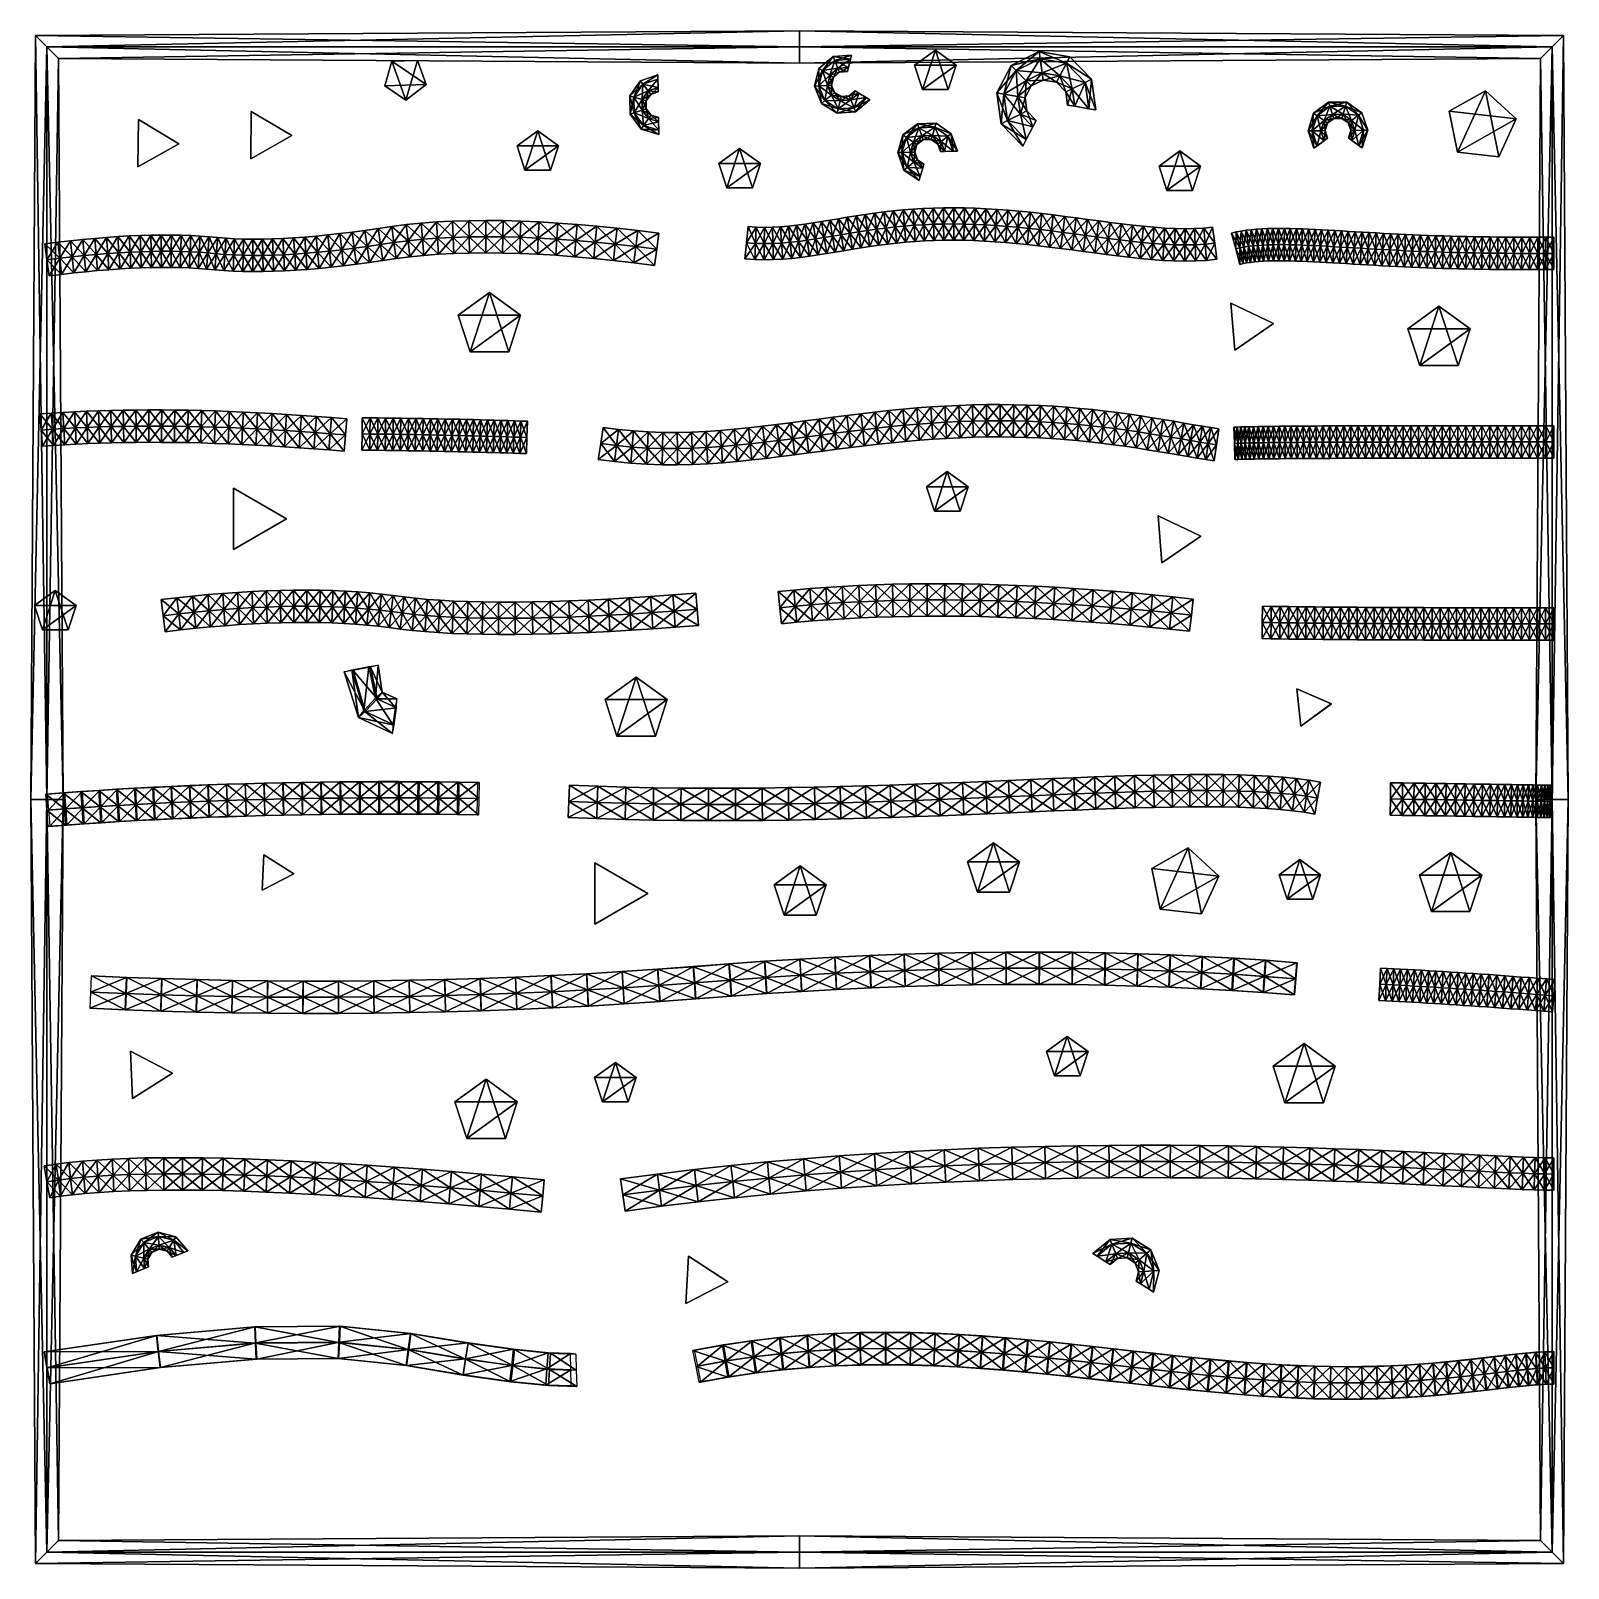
# Model space of a CAD drawing. Extents: x -2.49 to 2.49, y -2.49 to 2.49.
import ezdxf

# ---------------------------------------------------------------- set-up
doc = ezdxf.new("R2010")
doc.units = 0

# ---------------------------------------------------------------- blocks, each defined once
blk = doc.blocks.new('Cylinder_9')
mesh = blk.add_polyface()
corners = [(0.628565, -0.140374, -0.06096), (0.628565, -0.140374, 0.06096), (0.712631, -0.201451, 0.06096), (0.712631, -0.201451, -0.06096), (0.680521, -0.300277, 0.06096), (0.680521, -0.300276, -0.06096), (0.57661, -0.300276, 0.06096), (0.57661, -0.300276, -0.06096), (0.5445, -0.201451, 0.06096), (0.5445, -0.201451, -0.06096)]
mesh.append_faces([[corners[k] for k in face] for face in [(0, 1, 2), (0, 2, 3), (3, 2, 4), (3, 4, 5), (5, 4, 6), (5, 6, 7), (2, 1, 8), (2, 8, 6), (6, 4, 2), (9, 8, 1), (9, 1, 0), (7, 6, 8), (7, 8, 9), (0, 3, 5), (0, 5, 7), (7, 9, 0)]])
blk = doc.blocks.new('Cylinder')
mesh = blk.add_polyface()
corners = [(1.398153, 1.608273, -0.060957), (1.398153, 1.608272, 0.060963), (1.536333, 1.542348, 0.060963), (1.536333, 1.542349, -0.060957), (1.410152, 1.455643, -0.060957), (1.410152, 1.455643, 0.060963)]
mesh.append_faces([[corners[k] for k in face] for face in [(0, 1, 2), (0, 2, 3), (4, 5, 1), (4, 1, 0), (3, 2, 5), (3, 5, 4), (2, 1, 5), (0, 3, 4)]])
blk = doc.blocks.new('Cylinder_006')
mesh = blk.add_polyface()
corners = [(1.723327, 0.310093, -0.060956), (1.723326, 0.310093, 0.060964), (1.624779, 0.237363, 0.060964), (1.624779, 0.237363, -0.060956), (1.611067, 0.359073, -0.060956), (1.611066, 0.359072, 0.060964)]
mesh.append_faces([[corners[k] for k in face] for face in [(0, 1, 2), (0, 2, 3), (4, 5, 1), (4, 1, 0), (3, 2, 5), (3, 5, 4), (2, 1, 5), (0, 3, 4)]])
blk = doc.blocks.new('Cylinder_010_Cylinder_021')
mesh = blk.add_polyface()
corners = [(-0.491236, -0.304561, -0.060973), (-0.491236, -0.304561, 0.060948), (-0.663568, -0.404133, 0.060948), (-0.663568, -0.404132, -0.060973), (-0.663634, -0.205103, -0.060972), (-0.663634, -0.205103, 0.060947)]
mesh.append_faces([[corners[k] for k in face] for face in [(0, 1, 2), (0, 2, 3), (4, 5, 1), (4, 1, 0), (3, 2, 5), (3, 5, 4), (2, 1, 5), (0, 3, 4)]])
blk = doc.blocks.new('Cylinder_012_Cylinder_027')
mesh = blk.add_polyface()
corners = [(-0.596755, -0.851904, -0.06096), (-0.596755, -0.851904, 0.06096), (-0.529502, -0.900766, 0.06096), (-0.529502, -0.900766, -0.06096), (-0.555191, -0.979826, 0.06096), (-0.555191, -0.979826, -0.06096), (-0.63832, -0.979826, 0.06096), (-0.63832, -0.979826, -0.06096), (-0.664008, -0.900766, 0.06096), (-0.664008, -0.900766, -0.06096)]
mesh.append_faces([[corners[k] for k in face] for face in [(0, 1, 2), (0, 2, 3), (3, 2, 4), (3, 4, 5), (5, 4, 6), (5, 6, 7), (2, 1, 8), (2, 8, 6), (6, 4, 2), (9, 8, 1), (9, 1, 0), (7, 6, 8), (7, 8, 9), (0, 3, 5), (0, 5, 7), (7, 9, 0)]])
blk = doc.blocks.new('Cylinder_021_Cylinder_022')
mesh = blk.add_polyface()
corners = [(2.072035, 1.598387, -0.063155), (2.072035, 1.598387, 0.06096), (2.172914, 1.525094, 0.06096), (2.172914, 1.525094, -0.063155), (2.134382, 1.406504, 0.06096), (2.134382, 1.406504, -0.063155), (2.009689, 1.406504, 0.060961), (2.009689, 1.406504, -0.063155), (1.971157, 1.525095, 0.06096), (1.971157, 1.525095, -0.063155)]
mesh.append_faces([[corners[k] for k in face] for face in [(0, 1, 2), (0, 2, 3), (3, 2, 4), (3, 4, 5), (5, 4, 6), (5, 6, 7), (2, 1, 8), (2, 8, 6), (6, 4, 2), (9, 8, 1), (9, 1, 0), (7, 6, 8), (7, 8, 9), (0, 3, 5), (0, 5, 7), (7, 9, 0)]])
blk = doc.blocks.new('Cylinder_022_Cylinder_023')
mesh = blk.add_polyface()
corners = [(1.621405, -0.194912, -0.06096), (1.621405, -0.194912, 0.06096), (1.688658, -0.243774, 0.06096), (1.688658, -0.243774, -0.06096), (1.662969, -0.322834, 0.06096), (1.662969, -0.322834, -0.06096), (1.57984, -0.322834, 0.06096), (1.57984, -0.322834, -0.06096), (1.554152, -0.243774, 0.06096), (1.554152, -0.243774, -0.06096)]
mesh.append_faces([[corners[k] for k in face] for face in [(0, 1, 2), (0, 2, 3), (3, 2, 4), (3, 4, 5), (5, 4, 6), (5, 6, 7), (2, 1, 8), (2, 8, 6), (6, 4, 2), (9, 8, 1), (9, 1, 0), (7, 6, 8), (7, 8, 9), (0, 3, 5), (0, 5, 7), (7, 9, 0)]])
blk = doc.blocks.new('Cylinder_023_Cylinder_024')
mesh = blk.add_polyface()
corners = [(1.258946, -0.156832, -0.06096), (1.258946, -0.156832, 0.06096), (1.358599, -0.24803, 0.06096), (1.358599, -0.24803, -0.06096), (1.302658, -0.370987, 0.06096), (1.302659, -0.370987, -0.06096), (1.168433, -0.355781, 0.06096), (1.168433, -0.355781, -0.06096), (1.141417, -0.223426, 0.06096), (1.141417, -0.223425, -0.06096)]
mesh.append_faces([[corners[k] for k in face] for face in [(0, 1, 2), (0, 2, 3), (3, 2, 4), (3, 4, 5), (5, 4, 6), (5, 6, 7), (2, 1, 8), (2, 8, 6), (6, 4, 2), (9, 8, 1), (9, 1, 0), (7, 6, 8), (7, 8, 9), (0, 3, 5), (0, 5, 7), (7, 9, 0)]])
blk = doc.blocks.new('Cylinder_024_Cylinder_025')
mesh = blk.add_polyface()
corners = [(1.635283, -0.790905, -0.063155), (1.635283, -0.790905, 0.06096), (1.736162, -0.864197, 0.06096), (1.736162, -0.864197, -0.063155), (1.69763, -0.982787, 0.06096), (1.69763, -0.982788, -0.063156), (1.572936, -0.982788, 0.06096), (1.572936, -0.982788, -0.063156), (1.534404, -0.864197, 0.06096), (1.534404, -0.864197, -0.063155)]
mesh.append_faces([[corners[k] for k in face] for face in [(0, 1, 2), (0, 2, 3), (3, 2, 4), (3, 4, 5), (5, 4, 6), (5, 6, 7), (2, 1, 8), (2, 8, 6), (6, 4, 2), (9, 8, 1), (9, 1, 0), (7, 6, 8), (7, 8, 9), (0, 3, 5), (0, 5, 7), (7, 9, 0)]])
blk = doc.blocks.new('Cylinder_025_Cylinder_026')
mesh = blk.add_polyface()
corners = [(-0.529357, 0.396886, -0.06096), (-0.529357, 0.396886, 0.06096), (-0.428479, 0.323593, 0.06096), (-0.428479, 0.323593, -0.06096), (-0.467011, 0.205003, 0.06096), (-0.467011, 0.205003, -0.06096), (-0.591704, 0.205003, 0.06096), (-0.591704, 0.205003, -0.06096), (-0.630237, 0.323593, 0.06096), (-0.630236, 0.323593, -0.06096)]
mesh.append_faces([[corners[k] for k in face] for face in [(0, 1, 2), (0, 2, 3), (3, 2, 4), (3, 4, 5), (5, 4, 6), (5, 6, 7), (2, 1, 8), (2, 8, 6), (6, 4, 2), (9, 8, 1), (9, 1, 0), (7, 6, 8), (7, 8, 9), (0, 3, 5), (0, 5, 7), (7, 9, 0)]])
blk = doc.blocks.new('Cylinder_026_Cylinder_028')
mesh = blk.add_polyface()
corners = [(0.478896, 1.062544, -0.06096), (0.478895, 1.062544, 0.06096), (0.546148, 1.013682, 0.06096), (0.546148, 1.013682, -0.06096), (0.52046, 0.934622, 0.06096), (0.52046, 0.934622, -0.06096), (0.437331, 0.934622, 0.06096), (0.437331, 0.934622, -0.06096), (0.411643, 1.013682, 0.06096), (0.411643, 1.013682, -0.06096)]
mesh.append_faces([[corners[k] for k in face] for face in [(0, 1, 2), (0, 2, 3), (3, 2, 4), (3, 4, 5), (5, 4, 6), (5, 6, 7), (2, 1, 8), (2, 8, 6), (6, 4, 2), (9, 8, 1), (9, 1, 0), (7, 6, 8), (7, 8, 9), (0, 3, 5), (0, 5, 7), (7, 9, 0)]])
blk = doc.blocks.new('Cylinder_027_Cylinder_029')
mesh = blk.add_polyface()
corners = [(0.440359, 2.428557, -0.06096), (0.440359, 2.428557, 0.06096), (0.507611, 2.379695, 0.06096), (0.507611, 2.379695, -0.06096), (0.481923, 2.300635, 0.06096), (0.481923, 2.300635, -0.06096), (0.398794, 2.300635, 0.06096), (0.398794, 2.300635, -0.06096), (0.373106, 2.379695, 0.06096), (0.373106, 2.379695, -0.06096)]
mesh.append_faces([[corners[k] for k in face] for face in [(0, 1, 2), (0, 2, 3), (3, 2, 4), (3, 4, 5), (5, 4, 6), (5, 6, 7), (2, 1, 8), (2, 8, 6), (6, 4, 2), (9, 8, 1), (9, 1, 0), (7, 6, 8), (7, 8, 9), (0, 3, 5), (0, 5, 7), (7, 9, 0)]])
blk = doc.blocks.new('Cylinder_028_Cylinder_030')
mesh = blk.add_polyface()
corners = [(1.232215, 2.101517, -0.06096), (1.232214, 2.101517, 0.06096), (1.299467, 2.052655, 0.06096), (1.299466, 2.052655, -0.060959), (1.273778, 1.973595, 0.06096), (1.273778, 1.973595, -0.060959), (1.19065, 1.973595, 0.06096), (1.19065, 1.973595, -0.060959), (1.164962, 2.052655, 0.06096), (1.164962, 2.052655, -0.06096)]
mesh.append_faces([[corners[k] for k in face] for face in [(0, 1, 2), (0, 2, 3), (3, 2, 4), (3, 4, 5), (5, 4, 6), (5, 6, 7), (2, 1, 8), (2, 8, 6), (6, 4, 2), (9, 8, 1), (9, 1, 0), (7, 6, 8), (7, 8, 9), (0, 3, 5), (0, 5, 7), (7, 9, 0)]])
blk = doc.blocks.new('Cylinder_029_Cylinder_010')
mesh = blk.add_polyface()
corners = [(-0.847982, 2.166967, -0.064723), (-0.847982, 2.166967, 0.057197), (-0.780729, 2.118104, 0.057197), (-0.78073, 2.118105, -0.064723), (-0.806417, 2.039044, 0.057197), (-0.806417, 2.039044, -0.064723), (-0.889546, 2.039044, 0.057197), (-0.889546, 2.039044, -0.064723), (-0.915234, 2.118104, 0.057197), (-0.915234, 2.118105, -0.064723)]
mesh.append_faces([[corners[k] for k in face] for face in [(0, 1, 2), (0, 2, 3), (3, 2, 4), (3, 4, 5), (5, 4, 6), (5, 6, 7), (2, 1, 8), (2, 8, 6), (6, 4, 2), (9, 8, 1), (9, 1, 0), (7, 6, 8), (7, 8, 9), (0, 3, 5), (0, 5, 7), (7, 9, 0)]])
blk = doc.blocks.new('Cylinder_030_Cylinder_012')
mesh = blk.add_polyface()
corners = [(-1.209635, 2.316417, -0.059078), (-1.209635, 2.316418, 0.062842), (-1.275589, 2.265816, 0.062842), (-1.275589, 2.265816, -0.059078), (-1.344095, 2.312906, 0.062842), (-1.344095, 2.312906, -0.059078), (-1.32048, 2.392609, 0.062842), (-1.32048, 2.392609, -0.059078), (-1.237379, 2.39478, 0.062842), (-1.23738, 2.39478, -0.059078)]
mesh.append_faces([[corners[k] for k in face] for face in [(0, 1, 2), (0, 2, 3), (3, 2, 4), (3, 4, 5), (5, 4, 6), (5, 6, 7), (2, 1, 8), (2, 8, 6), (6, 4, 2), (9, 8, 1), (9, 1, 0), (7, 6, 8), (7, 8, 9), (0, 3, 5), (0, 5, 7), (7, 9, 0)]])
blk = doc.blocks.new('Cylinder_10')
mesh = blk.add_polyface()
corners = [(-1.004647, 1.642915, -0.06096), (-1.004647, 1.642915, 0.06096), (-0.903768, 1.569622, 0.06096), (-0.903768, 1.569622, -0.060959), (-0.9423, 1.451031, 0.06096), (-0.942301, 1.451031, -0.060959), (-1.066994, 1.451032, 0.06096), (-1.066994, 1.451032, -0.060959), (-1.105526, 1.569622, 0.06096), (-1.105526, 1.569622, -0.06096)]
mesh.append_faces([[corners[k] for k in face] for face in [(0, 1, 2), (0, 2, 3), (3, 2, 4), (3, 4, 5), (5, 4, 6), (5, 6, 7), (2, 1, 8), (2, 8, 6), (6, 4, 2), (9, 8, 1), (9, 1, 0), (7, 6, 8), (7, 8, 9), (0, 3, 5), (0, 5, 7), (7, 9, 0)]])
blk = doc.blocks.new('Cylinder_11')
mesh = blk.add_polyface()
corners = [(-2.03203, -0.886652, -0.060961), (-2.03203, -0.886652, 0.060959), (-2.161518, -0.968337, 0.060959), (-2.161518, -0.968336, -0.060961), (-2.167515, -0.815354, -0.06096), (-2.167515, -0.815355, 0.06096)]
mesh.append_faces([[corners[k] for k in face] for face in [(0, 1, 2), (0, 2, 3), (4, 5, 1), (4, 1, 0), (3, 2, 5), (3, 5, 4), (2, 1, 5), (0, 3, 4)]])
blk = doc.blocks.new('Cylinder_12')
mesh = blk.add_polyface()
corners = [(-2.010867, 2.124876, -0.06096), (-2.010867, 2.124876, 0.06096), (-2.144566, 2.050283, 0.06096), (-2.144566, 2.050283, -0.06096), (-2.142316, 2.203366, -0.06096), (-2.142315, 2.203366, 0.06096)]
mesh.append_faces([[corners[k] for k in face] for face in [(0, 1, 2), (0, 2, 3), (4, 5, 1), (4, 1, 0), (3, 2, 5), (3, 5, 4), (2, 1, 5), (0, 3, 4)]])
blk = doc.blocks.new('Cylinder_13')
mesh = blk.add_polyface()
corners = [(-1.644676, 2.151349, -0.06096), (-1.644676, 2.151349, 0.060961), (-1.77784, 2.075806, 0.06096), (-1.77784, 2.075806, -0.06096), (-1.77668, 2.2289, -0.06096), (-1.77668, 2.2289, 0.06096)]
mesh.append_faces([[corners[k] for k in face] for face in [(0, 1, 2), (0, 2, 3), (4, 5, 1), (4, 1, 0), (3, 2, 5), (3, 5, 4), (2, 1, 5), (0, 3, 4)]])
blk = doc.blocks.new('Cylinder_14')
mesh = blk.add_polyface()
corners = [(-0.231731, -1.563257, -0.060954), (-0.231731, -1.563257, 0.060966), (-0.368144, -1.632762, 0.060966), (-0.368144, -1.632763, -0.060954), (-0.360132, -1.479873, -0.060954), (-0.360132, -1.479873, 0.060966)]
mesh.append_faces([[corners[k] for k in face] for face in [(0, 1, 2), (0, 2, 3), (4, 5, 1), (4, 1, 0), (3, 2, 5), (3, 5, 4), (2, 1, 5), (0, 3, 4)]])
blk = doc.blocks.new('Cylinder_15')
mesh = blk.add_polyface()
corners = [(0.002121, -0.215173, -0.06096), (0.002121, -0.215173, 0.06096), (0.086187, -0.276251, 0.06096), (0.086187, -0.27625, -0.06096), (0.054077, -0.375076, 0.06096), (0.054077, -0.375076, -0.06096), (-0.049834, -0.375076, 0.06096), (-0.049834, -0.375076, -0.06096), (-0.081945, -0.276251, 0.06096), (-0.081944, -0.276251, -0.06096)]
mesh.append_faces([[corners[k] for k in face] for face in [(0, 1, 2), (0, 2, 3), (3, 2, 4), (3, 4, 5), (5, 4, 6), (5, 6, 7), (2, 1, 8), (2, 8, 6), (6, 4, 2), (9, 8, 1), (9, 1, 0), (7, 6, 8), (7, 8, 9), (0, 3, 5), (0, 5, 7), (7, 9, 0)]])
blk = doc.blocks.new('Cylinder_16')
mesh = blk.add_polyface()
corners = [(-2.41138, 0.677174, -0.06096), (-2.41138, 0.677174, 0.06096), (-2.344127, 0.628312, 0.06096), (-2.344127, 0.628312, -0.06096), (-2.369815, 0.549252, 0.06096), (-2.369815, 0.549252, -0.06096), (-2.452944, 0.549252, 0.06096), (-2.452944, 0.549252, -0.06096), (-2.478632, 0.628312, 0.06096), (-2.478632, 0.628312, -0.06096)]
mesh.append_faces([[corners[k] for k in face] for face in [(0, 1, 2), (0, 2, 3), (3, 2, 4), (3, 4, 5), (5, 4, 6), (5, 6, 7), (2, 1, 8), (2, 8, 6), (6, 4, 2), (9, 8, 1), (9, 1, 0), (7, 6, 8), (7, 8, 9), (0, 3, 5), (0, 5, 7), (7, 9, 0)]])
blk = doc.blocks.new('Cylinder_17')
mesh = blk.add_polyface()
corners = [(-1.638787, -0.241098, -0.06201), (-1.638787, -0.241098, 0.060958), (-1.740643, -0.294106, 0.060958), (-1.740643, -0.294106, -0.06201), (-1.735622, -0.179392, -0.06201), (-1.735622, -0.179392, 0.060958)]
mesh.append_faces([[corners[k] for k in face] for face in [(0, 1, 2), (0, 2, 3), (4, 5, 1), (4, 1, 0), (3, 2, 5), (3, 5, 4), (2, 1, 5), (0, 3, 4)]])
blk = doc.blocks.new('Cylinder_18')
mesh = blk.add_polyface()
corners = [(2.222371, 2.296689, -0.060959), (2.22237, 2.29669, 0.06096), (2.322023, 2.205491, 0.06096), (2.322024, 2.205491, -0.06096), (2.266083, 2.082534, 0.06096), (2.266083, 2.082533, -0.06096), (2.131858, 2.09774, 0.06096), (2.131858, 2.09774, -0.060959), (2.104841, 2.230095, 0.06096), (2.104841, 2.230095, -0.06096)]
mesh.append_faces([[corners[k] for k in face] for face in [(0, 1, 2), (0, 2, 3), (3, 2, 4), (3, 4, 5), (5, 4, 6), (5, 6, 7), (2, 1, 8), (2, 8, 6), (6, 4, 2), (9, 8, 1), (9, 1, 0), (7, 6, 8), (7, 8, 9), (0, 3, 5), (0, 5, 7), (7, 9, 0)]])
blk = doc.blocks.new('Cylinder_19')
mesh = blk.add_polyface()
corners = [(1.300073, 0.853499, -0.060945), (1.300072, 0.853499, 0.060975), (1.173896, 0.766786, 0.060975), (1.173896, 0.766786, -0.060945), (1.161889, 0.919414, -0.060945), (1.161889, 0.919414, 0.060975)]
mesh.append_faces([[corners[k] for k in face] for face in [(0, 1, 2), (0, 2, 3), (4, 5, 1), (4, 1, 0), (3, 2, 5), (3, 5, 4), (2, 1, 5), (0, 3, 4)]])
blk = doc.blocks.new('Cylinder_20')
mesh = blk.add_polyface()
corners = [(-1.662014, 0.909578, -0.060973), (-1.662013, 0.909578, 0.060948), (-1.834345, 0.810007, 0.060948), (-1.834345, 0.810007, -0.060972), (-1.83441, 1.009037, -0.060972), (-1.83441, 1.009037, 0.060948)]
mesh.append_faces([[corners[k] for k in face] for face in [(0, 1, 2), (0, 2, 3), (4, 5, 1), (4, 1, 0), (3, 2, 5), (3, 5, 4), (2, 1, 5), (0, 3, 4)]])
blk = doc.blocks.new('Cylinder_21')
mesh = blk.add_polyface()
corners = [(0.867697, -0.767936, -0.06096), (0.867697, -0.767936, 0.06096), (0.93495, -0.816797, 0.06096), (0.93495, -0.816798, -0.06096), (0.909262, -0.895858, 0.06096), (0.909262, -0.895858, -0.06096), (0.826133, -0.895858, 0.06096), (0.826133, -0.895858, -0.06096), (0.800445, -0.816798, 0.06096), (0.800445, -0.816798, -0.06096)]
mesh.append_faces([[corners[k] for k in face] for face in [(0, 1, 2), (0, 2, 3), (3, 2, 4), (3, 4, 5), (5, 4, 6), (5, 6, 7), (2, 1, 8), (2, 8, 6), (6, 4, 2), (9, 8, 1), (9, 1, 0), (7, 6, 8), (7, 8, 9), (0, 3, 5), (0, 5, 7), (7, 9, 0)]])
blk = doc.blocks.new('Cylinder_22')
mesh = blk.add_polyface()
corners = [(2.110223, -0.171419, -0.063155), (2.110222, -0.171419, 0.06096), (2.211101, -0.244712, 0.06096), (2.211102, -0.244712, -0.063155), (2.172569, -0.363302, 0.06096), (2.172569, -0.363302, -0.063155), (2.047875, -0.363302, 0.06096), (2.047875, -0.363302, -0.063155), (2.009343, -0.244712, 0.06096), (2.009343, -0.244712, -0.063155)]
mesh.append_faces([[corners[k] for k in face] for face in [(0, 1, 2), (0, 2, 3), (3, 2, 4), (3, 4, 5), (5, 4, 6), (5, 6, 7), (2, 1, 8), (2, 8, 6), (6, 4, 2), (9, 8, 1), (9, 1, 0), (7, 6, 8), (7, 8, 9), (0, 3, 5), (0, 5, 7), (7, 9, 0)]])
blk = doc.blocks.new('Cylinder_7')
mesh = blk.add_polyface()
corners = [(-1.01547, -0.906584, -0.06096), (-1.015471, -0.906584, 0.06096), (-0.914591, -0.979877, 0.060959), (-0.914591, -0.979877, -0.06096), (-0.953124, -1.098467, 0.06096), (-0.953123, -1.098468, -0.06096), (-1.077817, -1.098467, 0.06096), (-1.077817, -1.098467, -0.06096), (-1.116349, -0.979877, 0.06096), (-1.116349, -0.979877, -0.06096)]
mesh.append_faces([[corners[k] for k in face] for face in [(0, 1, 2), (0, 2, 3), (3, 2, 4), (3, 4, 5), (5, 4, 6), (5, 6, 7), (2, 1, 8), (2, 8, 6), (6, 4, 2), (9, 8, 1), (9, 1, 0), (7, 6, 8), (7, 8, 9), (0, 3, 5), (0, 5, 7), (7, 9, 0)]])
blk = doc.blocks.new('Cylinder_8')
mesh = blk.add_polyface()
corners = [(-0.194062, 2.109519, -0.06096), (-0.194062, 2.109519, 0.06096), (-0.126809, 2.060657, 0.06096), (-0.12681, 2.060658, -0.060959), (-0.152497, 1.981597, 0.060961), (-0.152498, 1.981597, -0.06096), (-0.235627, 1.981598, 0.06096), (-0.235626, 1.981598, -0.06096), (-0.261315, 2.060658, 0.06096), (-0.261315, 2.060658, -0.06096)]
mesh.append_faces([[corners[k] for k in face] for face in [(0, 1, 2), (0, 2, 3), (3, 2, 4), (3, 4, 5), (5, 4, 6), (5, 6, 7), (2, 1, 8), (2, 8, 6), (6, 4, 2), (9, 8, 1), (9, 1, 0), (7, 6, 8), (7, 8, 9), (0, 3, 5), (0, 5, 7), (7, 9, 0)]])
blk = doc.blocks.new('NurbsCircle_NurbsCircle_020')
mesh = blk.add_polyface()
corners = [(0, -2.438564, 0.000015), (-2.438517, -2.438516, 0.000015), (-2.401425, -2.401424, 0.000015), (0, -2.386109, 0.000015), (0, -2.491019, 0.000015), (-2.475608, -2.475608, 0.000015), (0, -2.49102, 0.05247), (-2.475608, -2.475608, 0.05247), (0, -2.491019, 0.104925), (-2.475607, -2.475608, 0.104926), (0, -2.438565, 0.104926), (-2.438517, -2.438516, 0.104925), (0, -2.38611, 0.104926), (-2.401424, -2.401424, 0.104926), (0, -2.386109, 0.05247), (-2.401425, -2.401425, 0.05247), (-2.438565, 0, 0.000015), (-2.386109, 0, 0.000015), (-2.491019, 0, 0.000015), (-2.491019, 0, 0.052471), (-2.491019, 0, 0.104926), (-2.438565, 0, 0.104926), (-2.386109, 0, 0.104926), (-2.386109, 0, 0.052471), (-2.438517, 2.438517, 0.000016), (-2.401424, 2.401424, 0.000015), (-2.475608, 2.475608, 0.000016), (-2.475608, 2.475608, 0.052471), (-2.475608, 2.475608, 0.104926), (-2.438517, 2.438517, 0.104926), (-2.401424, 2.401425, 0.104927), (-2.401424, 2.401424, 0.052471), (0, 2.438565, 0.000016), (0, 2.386109, 0.000016), (0, 2.49102, 0.000016), (0, 2.49102, 0.052471), (0, 2.49102, 0.104927), (0, 2.438565, 0.104926), (0, 2.386109, 0.104926), (0, 2.386109, 0.052471), (2.438517, 2.438516, 0.000016), (2.401425, 2.401424, 0.000016), (2.475608, 2.475608, 0.000016), (2.475608, 2.475608, 0.052471), (2.475607, 2.475608, 0.104926), (2.438517, 2.438516, 0.104926), (2.401425, 2.401424, 0.104926), (2.401425, 2.401424, 0.052472), (2.438565, 0, 0.000015), (2.386109, 0, 0.000015), (2.491019, 0, 0.000015), (2.49102, 0, 0.05247), (2.491019, 0, 0.104926), (2.438565, 0, 0.104926), (2.386109, 0, 0.104926), (2.386109, 0, 0.05247), (2.438516, -2.438517, 0.000015), (2.401424, -2.401424, 0.000015), (2.475608, -2.475607, 0.000015), (2.475608, -2.475607, 0.05247), (2.475608, -2.475607, 0.104925), (2.438516, -2.438517, 0.104926), (2.401425, -2.401425, 0.104926), (2.401425, -2.401425, 0.05247)]
mesh.append_faces([[corners[k] for k in face] for face in [(0, 1, 2), (0, 2, 3), (4, 5, 1), (4, 1, 0), (6, 7, 5), (6, 5, 4), (8, 9, 7), (8, 7, 6), (10, 11, 9), (10, 9, 8), (12, 13, 11), (12, 11, 10), (14, 15, 13), (14, 13, 12), (3, 2, 15), (3, 15, 14), (1, 16, 17), (1, 17, 2), (5, 18, 16), (5, 16, 1), (7, 19, 18), (7, 18, 5), (9, 20, 19), (9, 19, 7), (11, 21, 20), (11, 20, 9), (13, 22, 21), (13, 21, 11), (15, 23, 22), (15, 22, 13), (2, 17, 23), (2, 23, 15), (16, 24, 25), (16, 25, 17), (18, 26, 24), (18, 24, 16), (19, 27, 26), (19, 26, 18), (20, 28, 27), (20, 27, 19), (21, 29, 28), (21, 28, 20), (22, 30, 29), (22, 29, 21), (23, 31, 30), (23, 30, 22), (17, 25, 31), (17, 31, 23), (24, 32, 33), (24, 33, 25), (26, 34, 32), (26, 32, 24), (27, 35, 34), (27, 34, 26), (28, 36, 35), (28, 35, 27), (29, 37, 36), (29, 36, 28), (30, 38, 37), (30, 37, 29), (31, 39, 38), (31, 38, 30), (25, 33, 39), (25, 39, 31), (32, 40, 41), (32, 41, 33), (34, 42, 40), (34, 40, 32), (35, 43, 42), (35, 42, 34), (36, 44, 43), (36, 43, 35), (37, 45, 44), (37, 44, 36), (38, 46, 45), (38, 45, 37), (39, 47, 46), (39, 46, 38), (33, 41, 47), (33, 47, 39), (40, 48, 49), (40, 49, 41), (42, 50, 48), (42, 48, 40), (43, 51, 50), (43, 50, 42), (44, 52, 51), (44, 51, 43), (45, 53, 52), (45, 52, 44), (46, 54, 53), (46, 53, 45), (47, 55, 54), (47, 54, 46), (41, 49, 55), (41, 55, 47), (48, 56, 57), (48, 57, 49), (50, 58, 56), (50, 56, 48), (51, 59, 58), (51, 58, 50), (52, 60, 59), (52, 59, 51), (53, 61, 60), (53, 60, 52), (54, 62, 61), (54, 61, 53), (55, 63, 62), (55, 62, 54), (49, 57, 63), (49, 63, 55), (56, 0, 3), (56, 3, 57), (58, 4, 0), (58, 0, 56), (59, 6, 4), (59, 4, 58), (60, 8, 6), (60, 6, 59), (61, 10, 8), (61, 8, 60), (62, 12, 10), (62, 10, 61), (63, 14, 12), (63, 12, 62), (57, 3, 14), (57, 14, 63)]])
blk = doc.blocks.new('NurbsPath_001_NurbsPath_002')
mesh = blk.add_polyface()
corners = [(-0.334959, -1.836857, -0.000901), (-0.241109, -1.819843, -0.00437), (-0.23258, -1.871601, -0.00437), (-0.324762, -1.888312, -0.000963), (-0.345156, -1.785402, -0.000839), (-0.249638, -1.768086, -0.00437), (-0.343125, -1.785063, 0.051576), (-0.247905, -1.7678, 0.048056), (-0.341093, -1.784722, 0.103991), (-0.246173, -1.767514, 0.100482), (-0.330896, -1.836177, 0.103929), (-0.237644, -1.819272, 0.100482), (-0.320699, -1.887633, 0.103867), (-0.229115, -1.871029, 0.100482), (-0.32273, -1.887972, 0.051452), (-0.230847, -1.871315, 0.048056), (-0.149434, -1.80624, -0.007206), (-0.142531, -1.85824, -0.007156), (-0.156338, -1.754241, -0.007257), (-0.154898, -1.753998, 0.045178), (-0.153458, -1.753757, 0.097614), (-0.146555, -1.805756, 0.097664), (-0.139652, -1.857756, 0.097714), (-0.141091, -1.857997, 0.045279), (-0.059854, -1.795745, -0.009464), (-0.054508, -1.847927, -0.009375), (-0.0652, -1.743563, -0.009554), (-0.064041, -1.743355, 0.042888), (-0.062883, -1.743146, 0.09533), (-0.057538, -1.795328, 0.09542), (-0.052192, -1.84751, 0.09551), (-0.05335, -1.847719, 0.043068)]
mesh.append_faces([[corners[k] for k in face] for face in [(0, 1, 2), (0, 2, 3), (4, 5, 1), (4, 1, 0), (6, 7, 5), (6, 5, 4), (8, 9, 7), (8, 7, 6), (10, 11, 9), (10, 9, 8), (12, 13, 11), (12, 11, 10), (14, 15, 13), (14, 13, 12), (3, 2, 15), (3, 15, 14), (1, 16, 17), (1, 17, 2), (5, 18, 16), (5, 16, 1), (7, 19, 18), (7, 18, 5), (9, 20, 19), (9, 19, 7), (11, 21, 20), (11, 20, 9), (13, 22, 21), (13, 21, 11), (15, 23, 22), (15, 22, 13), (2, 17, 23), (2, 23, 15), (16, 24, 25), (16, 25, 17), (18, 26, 24), (18, 24, 16), (19, 27, 26), (19, 26, 18), (20, 28, 27), (20, 27, 19), (21, 29, 28), (21, 28, 20), (22, 30, 29), (22, 29, 21), (23, 30, 22), (17, 25, 31), (17, 31, 23)]])
mesh = blk.add_polyface()
corners = [(-0.141091, -1.857997, 0.045279), (-0.05335, -1.847719, 0.043068), (-0.052192, -1.84751, 0.09551), (-0.059854, -1.795745, -0.009464), (0.027711, -1.788067, -0.011196), (0.031578, -1.840379, -0.011077), (-0.054508, -1.847927, -0.009375), (-0.0652, -1.743563, -0.009554), (0.023844, -1.735754, -0.011315), (-0.064041, -1.743355, 0.042888), (0.024734, -1.735568, 0.041132), (-0.062883, -1.743146, 0.09533), (0.025623, -1.735384, 0.09358), (-0.057538, -1.795328, 0.09542), (0.02949, -1.787696, 0.093699), (0.033356, -1.840008, 0.093818), (0.032467, -1.840193, 0.041371), (0.113335, -1.782921, -0.012451), (0.115811, -1.835319, -0.012312), (0.110858, -1.730525, -0.012591), (0.111494, -1.730355, 0.03986), (0.112129, -1.730186, 0.092312), (0.114605, -1.782582, 0.092451), (0.117082, -1.834979, 0.092591), (0.116446, -1.835148, 0.04014), (0.197089, -1.780041, -0.013278), (0.198271, -1.832484, -0.013125), (0.195906, -1.7276, -0.01343), (0.196304, -1.727438, 0.039023), (0.196701, -1.727277, 0.091477), (0.197883, -1.779718, 0.091629), (0.199065, -1.83216, 0.091782), (0.198668, -1.832321, 0.039328)]
mesh.append_faces([[corners[k] for k in face] for face in [(0, 1, 2), (3, 4, 5), (3, 5, 6), (7, 8, 4), (7, 4, 3), (9, 10, 8), (9, 8, 7), (11, 12, 10), (11, 10, 9), (13, 14, 12), (13, 12, 11), (2, 15, 14), (2, 14, 13), (1, 16, 15), (1, 15, 2), (6, 5, 16), (6, 16, 1), (4, 17, 18), (4, 18, 5), (8, 19, 17), (8, 17, 4), (10, 20, 19), (10, 19, 8), (12, 21, 20), (12, 20, 10), (14, 22, 21), (14, 21, 12), (15, 23, 22), (15, 22, 14), (16, 24, 23), (16, 23, 15), (5, 18, 24), (5, 24, 16), (17, 25, 26), (17, 26, 18), (19, 27, 25), (19, 25, 17), (20, 28, 27), (20, 27, 19), (21, 29, 28), (21, 28, 20), (22, 30, 29), (22, 29, 21), (23, 30, 22), (24, 31, 23), (18, 26, 32), (18, 32, 24)]])
mesh = blk.add_polyface()
corners = [(0.117082, -1.834979, 0.092591), (0.199065, -1.83216, 0.091782), (0.197883, -1.779718, 0.091629), (0.116446, -1.835148, 0.04014), (0.198668, -1.832321, 0.039328), (0.197089, -1.780041, -0.013278), (0.279041, -1.779168, -0.013722), (0.279031, -1.831623, -0.013563), (0.198271, -1.832484, -0.013125), (0.195906, -1.7276, -0.01343), (0.279051, -1.726713, -0.013881), (0.196304, -1.727438, 0.039023), (0.279227, -1.726554, 0.038574), (0.196701, -1.727277, 0.091477), (0.279404, -1.726395, 0.091029), (0.279394, -1.77885, 0.091188), (0.279384, -1.831305, 0.091347), (0.279207, -1.831465, 0.038892), (0.359256, -1.780055, -0.013827), (0.358161, -1.832499, -0.013666), (0.360351, -1.727611, -0.013988), (0.360325, -1.72745, 0.038468), (0.360298, -1.727289, 0.090923), (0.359203, -1.779732, 0.091083), (0.358109, -1.832176, 0.091244), (0.358135, -1.832338, 0.038789), (0.437795, -1.782466, -0.013636), (0.435725, -1.834881, -0.013477), (0.439865, -1.730052, -0.013794), (0.439655, -1.729885, 0.038661), (0.437374, -1.782133, 0.091274), (0.439444, -1.729719, 0.091116), (0.435305, -1.834547, 0.091432), (0.435515, -1.834714, 0.038978)]
mesh.append_faces([[corners[k] for k in face] for face in [(0, 1, 2), (3, 4, 1), (5, 6, 7), (5, 7, 8), (9, 10, 6), (9, 6, 5), (11, 12, 10), (11, 10, 9), (13, 14, 12), (13, 12, 11), (2, 15, 14), (2, 14, 13), (1, 16, 15), (1, 15, 2), (4, 17, 16), (4, 16, 1), (8, 7, 17), (8, 17, 4), (6, 18, 19), (6, 19, 7), (10, 20, 18), (10, 18, 6), (12, 21, 20), (12, 20, 10), (14, 22, 21), (14, 21, 12), (15, 23, 22), (15, 22, 14), (16, 24, 23), (16, 23, 15), (17, 25, 24), (17, 24, 16), (7, 19, 25), (7, 25, 17), (18, 26, 27), (18, 27, 19), (20, 26, 18), (21, 28, 20), (22, 29, 21), (23, 30, 31), (23, 31, 22), (24, 32, 30), (24, 30, 23), (25, 33, 32), (25, 32, 24), (19, 27, 33), (19, 33, 25)]])
mesh = blk.add_polyface()
corners = [(0.360351, -1.727611, -0.013988), (0.439865, -1.730052, -0.013794), (0.437795, -1.782466, -0.013636), (0.360325, -1.72745, 0.038468), (0.439655, -1.729885, 0.038661), (0.360298, -1.727289, 0.090923), (0.439444, -1.729719, 0.091116), (0.514716, -1.786179, -0.013187), (0.511782, -1.838552, -0.013034), (0.435725, -1.834881, -0.013477), (0.517649, -1.733805, -0.013341), (0.517274, -1.733631, 0.039113), (0.516898, -1.733456, 0.091567), (0.437374, -1.782133, 0.091274), (0.513965, -1.78583, 0.09172), (0.435305, -1.834547, 0.091432), (0.511032, -1.838202, 0.091874), (0.435515, -1.834714, 0.038978), (0.511407, -1.838377, 0.03942), (0.590073, -1.790981, -0.01252), (0.58639, -1.843306, -0.012373), (0.593758, -1.738654, -0.012667), (0.593237, -1.73847, 0.039786), (0.592716, -1.738286, 0.092238), (0.589032, -1.790613, 0.092385), (0.585348, -1.842938, 0.092532), (0.585869, -1.843122, 0.040079), (0.663918, -1.796669, -0.011671), (0.659597, -1.848946, -0.011531), (0.668241, -1.744392, -0.01181), (0.667593, -1.744199, 0.040641), (0.666946, -1.744005, 0.093092), (0.658301, -1.848559, 0.093371), (0.662624, -1.796282, 0.093232), (0.658949, -1.848752, 0.04092)]
mesh.append_faces([[corners[k] for k in face] for face in [(0, 1, 2), (3, 4, 1), (5, 6, 4), (2, 7, 8), (2, 8, 9), (1, 10, 7), (1, 7, 2), (4, 11, 10), (4, 10, 1), (6, 12, 11), (6, 11, 4), (13, 14, 12), (13, 12, 6), (15, 16, 14), (15, 14, 13), (17, 18, 16), (17, 16, 15), (9, 8, 18), (9, 18, 17), (7, 19, 20), (7, 20, 8), (10, 21, 19), (10, 19, 7), (11, 22, 21), (11, 21, 10), (12, 23, 22), (12, 22, 11), (14, 24, 23), (14, 23, 12), (16, 25, 24), (16, 24, 14), (18, 26, 25), (18, 25, 16), (8, 20, 26), (8, 26, 18), (19, 27, 28), (19, 28, 20), (21, 27, 19), (22, 29, 21), (23, 30, 22), (24, 31, 23), (25, 32, 33), (25, 33, 24), (26, 34, 32), (26, 32, 25), (20, 28, 34), (20, 34, 26)]])
mesh = blk.add_polyface()
corners = [(0.593758, -1.738654, -0.012667), (0.668241, -1.744392, -0.01181), (0.663918, -1.796669, -0.011671), (0.593237, -1.73847, 0.039786), (0.667593, -1.744199, 0.040641), (0.592716, -1.738286, 0.092238), (0.666946, -1.744005, 0.093092), (0.589032, -1.790613, 0.092385), (0.662624, -1.796282, 0.093232), (0.736299, -1.803057, -0.010672), (0.73145, -1.855288, -0.01054), (0.659597, -1.848946, -0.011531), (0.741149, -1.750827, -0.010804), (0.740394, -1.750623, 0.041645), (0.739639, -1.750421, 0.094094), (0.734789, -1.802651, 0.094227), (0.658301, -1.848559, 0.093371), (0.72994, -1.854882, 0.094359), (0.658949, -1.848752, 0.04092), (0.730695, -1.855085, 0.041909), (0.80726, -1.809965, -0.009558), (0.801993, -1.862156, -0.009432), (0.812526, -1.757776, -0.009683), (0.811683, -1.757565, 0.042765), (0.81084, -1.757353, 0.095213), (0.805573, -1.809542, 0.095339), (0.800306, -1.861733, 0.095465), (0.80115, -1.861945, 0.043016), (0.871264, -1.869387, -0.008236), (0.876841, -1.817229, -0.008356), (0.882417, -1.765071, -0.008477), (0.881504, -1.764852, 0.04397), (0.88059, -1.764633, 0.096417), (0.869438, -1.868949, 0.096658), (0.875014, -1.816791, 0.096538), (0.870351, -1.869169, 0.044211)]
mesh.append_faces([[corners[k] for k in face] for face in [(0, 1, 2), (3, 4, 1), (5, 6, 4), (7, 8, 6), (2, 9, 10), (2, 10, 11), (1, 12, 9), (1, 9, 2), (4, 13, 12), (4, 12, 1), (6, 14, 13), (6, 13, 4), (8, 15, 14), (8, 14, 6), (16, 17, 15), (16, 15, 8), (18, 19, 17), (18, 17, 16), (11, 10, 19), (11, 19, 18), (9, 20, 21), (9, 21, 10), (12, 22, 20), (12, 20, 9), (13, 23, 22), (13, 22, 12), (14, 24, 23), (14, 23, 13), (15, 25, 24), (15, 24, 14), (17, 26, 25), (17, 25, 15), (19, 27, 26), (19, 26, 17), (10, 21, 27), (10, 27, 19), (20, 28, 21), (22, 29, 20), (23, 30, 22), (24, 31, 23), (25, 32, 24), (26, 33, 34), (26, 34, 25), (27, 35, 33), (27, 33, 26), (21, 28, 35), (21, 35, 27)]])
mesh = blk.add_polyface()
corners = [(0.80726, -1.809965, -0.009558), (0.876841, -1.817229, -0.008356), (0.871264, -1.869387, -0.008236), (0.812526, -1.757776, -0.009683), (0.882417, -1.765071, -0.008477), (0.811683, -1.757565, 0.042765), (0.881504, -1.764852, 0.04397), (0.81084, -1.757353, 0.095213), (0.88059, -1.764633, 0.096417), (0.805573, -1.809542, 0.095339), (0.875014, -1.816791, 0.096538), (0.94508, -1.824692, -0.007097), (0.939299, -1.876827, -0.00698), (0.950861, -1.772556, -0.007214), (0.949896, -1.772331, 0.045233), (0.948931, -1.772107, 0.097679), (0.94315, -1.824243, 0.097795), (0.869438, -1.868949, 0.096658), (0.937369, -1.876379, 0.097912), (0.870351, -1.869169, 0.044211), (0.938334, -1.876603, 0.045466), (1.012013, -1.832211, -0.005806), (1.006128, -1.884335, -0.005691), (1.017897, -1.780086, -0.00592), (1.016898, -1.779858, 0.046525), (1.015898, -1.779629, 0.098971), (1.010014, -1.831754, 0.099085), (1.00413, -1.883878, 0.0992), (1.005129, -1.884107, 0.046755), (1.071779, -1.891777, -0.004391), (1.077668, -1.839654, -0.004506), (1.083557, -1.78753, -0.00462), (1.082541, -1.7873, 0.047825), (1.081524, -1.78707, 0.10027), (1.075635, -1.839193, 0.100384), (1.070763, -1.891548, 0.048054), (1.069746, -1.891317, 0.100499)]
mesh.append_faces([[corners[k] for k in face] for face in [(0, 1, 2), (3, 4, 1), (5, 6, 4), (7, 8, 6), (9, 10, 8), (1, 11, 12), (1, 12, 2), (4, 13, 11), (4, 11, 1), (6, 14, 13), (6, 13, 4), (8, 15, 14), (8, 14, 6), (10, 16, 15), (10, 15, 8), (17, 18, 16), (17, 16, 10), (19, 20, 18), (19, 18, 17), (2, 12, 20), (2, 20, 19), (11, 21, 22), (11, 22, 12), (13, 23, 21), (13, 21, 11), (14, 24, 23), (14, 23, 13), (15, 25, 24), (15, 24, 14), (16, 26, 25), (16, 25, 15), (18, 27, 26), (18, 26, 16), (20, 28, 27), (20, 27, 18), (12, 22, 28), (12, 28, 20), (21, 29, 22), (23, 30, 21), (24, 31, 23), (25, 32, 24), (26, 33, 25), (27, 34, 26), (28, 35, 36), (28, 36, 27), (22, 29, 35), (22, 35, 28)]])
mesh = blk.add_polyface()
corners = [(1.012013, -1.832211, -0.005806), (1.077668, -1.839654, -0.004506), (1.071779, -1.891777, -0.004391), (1.017897, -1.780086, -0.00592), (1.083557, -1.78753, -0.00462), (1.016898, -1.779858, 0.046525), (1.082541, -1.7873, 0.047825), (1.015898, -1.779629, 0.098971), (1.081524, -1.78707, 0.10027), (1.010014, -1.831754, 0.099085), (1.075635, -1.839193, 0.100384), (1.00413, -1.883878, 0.0992), (1.069746, -1.891317, 0.100499), (1.142075, -1.8469, -0.003221), (1.136276, -1.899034, -0.003104), (1.147874, -1.794767, -0.003337), (1.146857, -1.794536, 0.049108), (1.14584, -1.794306, 0.101553), (1.140041, -1.84644, 0.101669), (1.134242, -1.898573, 0.101786), (1.070763, -1.891548, 0.048054), (1.135259, -1.898804, 0.049341), (1.205256, -1.853842, -0.00197), (1.199639, -1.905995, -0.00185), (1.210875, -1.801688, -0.00209), (1.209873, -1.80146, 0.050356), (1.208872, -1.801231, 0.102801), (1.203254, -1.853385, 0.102921), (1.197636, -1.905538, 0.103041), (1.198637, -1.905766, 0.050596), (1.261883, -1.912561, -0.000647), (1.267234, -1.86038, -0.000772), (1.272585, -1.808198, -0.000897), (1.271615, -1.807972, 0.051549), (1.270644, -1.807748, 0.103995), (1.265292, -1.859929, 0.10412), (1.260912, -1.912336, 0.051799), (1.259942, -1.912111, 0.104245)]
mesh.append_faces([[corners[k] for k in face] for face in [(0, 1, 2), (3, 4, 1), (5, 6, 4), (7, 8, 6), (9, 10, 8), (11, 12, 10), (1, 13, 14), (1, 14, 2), (4, 15, 13), (4, 13, 1), (6, 16, 15), (6, 15, 4), (8, 17, 16), (8, 16, 6), (10, 18, 17), (10, 17, 8), (12, 19, 18), (12, 18, 10), (20, 21, 19), (20, 19, 12), (2, 14, 21), (2, 21, 20), (13, 22, 23), (13, 23, 14), (15, 24, 22), (15, 22, 13), (16, 25, 24), (16, 24, 15), (17, 26, 25), (17, 25, 16), (18, 27, 26), (18, 26, 17), (19, 28, 27), (19, 27, 18), (21, 29, 28), (21, 28, 19), (14, 23, 29), (14, 29, 21), (22, 30, 23), (24, 31, 22), (25, 32, 24), (26, 33, 25), (27, 34, 26), (28, 35, 27), (29, 36, 37), (29, 37, 28), (23, 36, 29)]])
mesh = blk.add_polyface()
corners = [(2.255975, -1.85784, 0.001545), (2.29148, -1.85369, 0.000925), (2.297447, -1.905804, 0.001072), (2.262079, -1.909939, 0.001689), (2.249872, -1.80574, 0.0014), (2.285512, -1.801574, 0.000778), (2.250754, -1.805492, 0.053848), (2.286385, -1.801327, 0.053226), (2.251636, -1.805243, 0.106295), (2.287258, -1.80108, 0.105674), (2.257739, -1.857342, 0.106439), (2.293225, -1.853195, 0.10582), (2.263843, -1.909441, 0.106583), (2.299192, -1.905309, 0.105967), (2.26296, -1.90969, 0.054136), (2.29832, -1.905556, 0.053519), (2.325383, -1.849892, 0.000352), (2.330959, -1.90205, 0.000505), (2.319806, -1.797734, 0.000199), (2.32063, -1.797492, 0.052647), (2.321453, -1.797249, 0.105095), (2.32703, -1.849408, 0.105249), (2.332606, -1.901565, 0.105402), (2.331782, -1.901808, 0.052954), (2.357627, -1.846612, -0.000147), (2.362496, -1.89884, 0.000016), (2.352759, -1.794384, -0.000312), (2.353484, -1.794151, 0.052138), (2.354209, -1.793918, 0.104588), (2.359078, -1.846148, 0.104752), (2.363946, -1.898376, 0.104916), (2.363221, -1.898609, 0.052466), (2.384392, -1.791708, -0.000722)]
mesh.append_faces([[corners[k] for k in face] for face in [(0, 1, 2), (0, 2, 3), (4, 5, 1), (4, 1, 0), (6, 7, 5), (8, 9, 7), (10, 11, 9), (10, 9, 8), (12, 13, 11), (12, 11, 10), (14, 15, 13), (14, 13, 12), (3, 2, 15), (3, 15, 14), (1, 16, 17), (1, 17, 2), (5, 18, 16), (5, 16, 1), (7, 19, 18), (7, 18, 5), (9, 20, 19), (9, 19, 7), (11, 21, 20), (11, 20, 9), (13, 22, 21), (13, 21, 11), (15, 23, 22), (15, 22, 13), (2, 17, 23), (2, 23, 15), (16, 24, 25), (16, 25, 17), (18, 26, 24), (18, 24, 16), (19, 27, 26), (19, 26, 18), (20, 28, 27), (20, 27, 19), (21, 29, 28), (21, 28, 20), (22, 30, 29), (22, 29, 21), (23, 31, 30), (23, 30, 22), (17, 25, 31), (17, 31, 23), (27, 32, 26)]])
mesh = blk.add_polyface()
corners = [(2.357627, -1.846612, -0.000147), (2.388153, -1.844029, -0.000544), (2.391914, -1.896348, -0.000367), (2.362496, -1.89884, 0.000016), (2.352759, -1.794384, -0.000312), (2.384392, -1.791708, -0.000722), (2.353484, -1.794151, 0.052138), (2.384957, -1.791488, 0.05173), (2.354209, -1.793918, 0.104588), (2.385521, -1.79127, 0.104182), (2.359078, -1.846148, 0.104752), (2.389283, -1.84359, 0.104359), (2.363946, -1.898376, 0.104916), (2.393044, -1.895911, 0.104537), (2.363221, -1.898609, 0.052466), (2.39248, -1.89613, 0.052086), (2.416898, -1.842329, -0.000807), (2.419044, -1.894741, -0.000615), (2.414752, -1.789918, -0.000999), (2.415076, -1.789713, 0.051455), (2.4154, -1.789508, 0.103909), (2.417546, -1.841919, 0.104101), (2.419692, -1.89433, 0.104293), (2.419368, -1.894536, 0.051839), (2.443794, -1.841717, -0.000902), (2.443794, -1.894172, -0.000703), (2.443793, -1.789262, -0.001101), (2.443793, -1.789063, 0.051354), (2.443793, -1.788864, 0.103809), (2.443793, -1.841319, 0.104008), (2.443793, -1.893775, 0.104207), (2.443794, -1.893973, 0.051752)]
mesh.append_faces([[corners[k] for k in face] for face in [(0, 1, 2), (0, 2, 3), (4, 5, 1), (4, 1, 0), (6, 7, 5), (8, 9, 7), (8, 7, 6), (10, 11, 9), (10, 9, 8), (12, 13, 11), (12, 11, 10), (14, 15, 13), (14, 13, 12), (3, 2, 15), (3, 15, 14), (1, 16, 17), (1, 17, 2), (5, 18, 16), (5, 16, 1), (7, 19, 18), (7, 18, 5), (9, 20, 19), (9, 19, 7), (11, 21, 20), (11, 20, 9), (13, 22, 21), (13, 21, 11), (15, 23, 22), (15, 22, 13), (2, 17, 23), (2, 23, 15), (16, 24, 25), (16, 25, 17), (18, 26, 24), (18, 24, 16), (19, 27, 26), (19, 26, 18), (20, 28, 27), (20, 27, 19), (21, 29, 28), (21, 28, 20), (22, 30, 29), (22, 29, 21), (23, 31, 30), (23, 30, 22), (17, 25, 31), (17, 31, 23)]])
mesh = blk.add_polyface()
corners = [(1.205256, -1.853842, -0.00197), (1.267234, -1.86038, -0.000772), (1.261883, -1.912561, -0.000647), (1.210875, -1.801688, -0.00209), (1.272585, -1.808198, -0.000897), (1.209873, -1.80146, 0.050356), (1.271615, -1.807972, 0.051549), (1.208872, -1.801231, 0.102801), (1.270644, -1.807748, 0.103995), (1.203254, -1.853385, 0.102921), (1.265292, -1.859929, 0.10412), (1.197636, -1.905538, 0.103041), (1.259942, -1.912111, 0.104245), (1.199639, -1.905995, -0.00185), (1.260912, -1.912336, 0.051799), (1.328026, -1.86643, 0.000357), (1.323023, -1.918645, 0.000489), (1.333028, -1.814212, 0.000226), (1.332102, -1.813992, 0.052673), (1.331176, -1.813771, 0.105119), (1.326174, -1.865987, 0.105251), (1.321171, -1.918203, 0.105382), (1.322097, -1.918425, 0.052935), (1.387643, -1.871915, 0.001403), (1.383065, -1.92417, 0.001542), (1.392221, -1.819659, 0.001264), (1.391354, -1.819444, 0.053712), (1.390487, -1.819229, 0.10616), (1.385909, -1.871484, 0.106299), (1.381331, -1.923739, 0.106438), (1.382198, -1.923955, 0.05399), (1.442017, -1.929069, 0.0025), (1.4461, -1.876773, 0.002353), (1.450183, -1.824477, 0.002206), (1.449387, -1.824268, 0.054656), (1.448591, -1.824058, 0.107104), (1.444507, -1.876355, 0.107251), (1.440424, -1.928651, 0.107398), (1.441221, -1.928861, 0.054949)]
mesh.append_faces([[corners[k] for k in face] for face in [(0, 1, 2), (3, 4, 1), (5, 6, 4), (7, 8, 6), (9, 10, 8), (11, 12, 10), (13, 2, 14), (1, 15, 16), (1, 16, 2), (4, 17, 15), (4, 15, 1), (6, 18, 17), (6, 17, 4), (8, 19, 18), (8, 18, 6), (10, 20, 19), (10, 19, 8), (12, 21, 20), (12, 20, 10), (14, 22, 21), (14, 21, 12), (2, 16, 22), (2, 22, 14), (15, 23, 24), (15, 24, 16), (17, 25, 23), (17, 23, 15), (18, 26, 25), (18, 25, 17), (19, 27, 26), (19, 26, 18), (20, 28, 27), (20, 27, 19), (21, 29, 28), (21, 28, 20), (22, 30, 29), (22, 29, 21), (16, 24, 30), (16, 30, 22), (23, 31, 24), (25, 32, 23), (26, 33, 25), (27, 34, 26), (28, 35, 27), (29, 36, 28), (30, 37, 29), (24, 38, 30)]])
mesh = blk.add_polyface()
corners = [(1.387643, -1.871915, 0.001403), (1.4461, -1.876773, 0.002353), (1.442017, -1.929069, 0.0025), (1.392221, -1.819659, 0.001264), (1.450183, -1.824477, 0.002206), (1.391354, -1.819444, 0.053712), (1.449387, -1.824268, 0.054656), (1.390487, -1.819229, 0.10616), (1.448591, -1.824058, 0.107104), (1.385909, -1.871484, 0.106299), (1.444507, -1.876355, 0.107251), (1.381331, -1.923739, 0.106438), (1.440424, -1.928651, 0.107398), (1.382198, -1.923955, 0.05399), (1.441221, -1.928861, 0.054949), (1.383065, -1.92417, 0.001542), (1.503401, -1.880954, 0.003197), (1.499877, -1.93329, 0.003353), (1.506925, -1.828617, 0.003042), (1.506212, -1.828414, 0.055493), (1.505498, -1.82821, 0.107943), (1.501974, -1.880547, 0.108098), (1.498449, -1.932882, 0.108253), (1.499163, -1.933087, 0.055803), (1.559551, -1.884416, 0.003928), (1.556642, -1.936791, 0.004091), (1.562459, -1.832041, 0.003765), (1.561839, -1.831843, 0.056216), (1.561218, -1.831645, 0.108668), (1.558309, -1.88402, 0.108831), (1.555401, -1.936394, 0.108994), (1.556022, -1.936593, 0.056543), (1.612307, -1.939537, 0.004708), (1.614551, -1.88713, 0.004537), (1.616276, -1.83453, 0.056819), (1.615757, -1.834338, 0.109272), (1.613513, -1.886744, 0.109442), (1.61127, -1.939151, 0.109613), (1.611789, -1.939344, 0.05716)]
mesh.append_faces([[corners[k] for k in face] for face in [(0, 1, 2), (3, 4, 1), (5, 6, 4), (7, 8, 6), (9, 10, 8), (11, 12, 10), (13, 14, 12), (15, 2, 14), (1, 16, 17), (1, 17, 2), (4, 18, 16), (4, 16, 1), (6, 19, 18), (6, 18, 4), (8, 20, 19), (8, 19, 6), (10, 21, 20), (10, 20, 8), (12, 22, 21), (12, 21, 10), (14, 23, 22), (14, 22, 12), (2, 17, 23), (2, 23, 14), (16, 24, 25), (16, 25, 17), (18, 26, 24), (18, 24, 16), (19, 27, 26), (19, 26, 18), (20, 28, 27), (20, 27, 19), (21, 29, 28), (21, 28, 20), (22, 30, 29), (22, 29, 21), (23, 31, 30), (23, 30, 22), (17, 25, 31), (17, 31, 23), (24, 32, 25), (26, 33, 24), (28, 34, 27), (29, 35, 28), (30, 36, 29), (31, 37, 30), (25, 38, 31)]])
mesh = blk.add_polyface()
corners = [(1.559551, -1.884416, 0.003928), (1.614551, -1.88713, 0.004537), (1.612307, -1.939537, 0.004708), (1.562459, -1.832041, 0.003765), (1.616794, -1.834723, 0.004367), (1.561839, -1.831843, 0.056216), (1.616276, -1.83453, 0.056819), (1.561218, -1.831645, 0.108668), (1.615757, -1.834338, 0.109272), (1.558309, -1.88402, 0.108831), (1.613513, -1.886744, 0.109442), (1.555401, -1.936394, 0.108994), (1.61127, -1.939151, 0.109613), (1.556022, -1.936593, 0.056543), (1.611789, -1.939344, 0.05716), (1.556642, -1.936791, 0.004091), (1.668397, -1.889079, 0.005022), (1.66686, -1.941512, 0.005199), (1.669934, -1.836648, 0.004845), (1.669526, -1.836459, 0.057298), (1.669117, -1.836268, 0.109752), (1.66758, -1.888702, 0.109929), (1.666043, -1.941134, 0.110106), (1.666452, -1.941323, 0.057652), (1.721083, -1.890258, 0.005379), (1.720284, -1.942708, 0.005561), (1.721882, -1.837809, 0.005197), (1.72159, -1.837623, 0.057651), (1.721299, -1.837437, 0.110106), (1.7205, -1.889886, 0.110288), (1.719702, -1.942335, 0.110469), (1.719993, -1.94252, 0.058015), (1.772563, -1.943128, 0.005793), (1.772467, -1.838032, 0.057878), (1.772297, -1.837847, 0.110333), (1.77226, -1.890301, 0.110518), (1.772222, -1.942757, 0.110703), (1.772393, -1.942942, 0.058248)]
mesh.append_faces([[corners[k] for k in face] for face in [(0, 1, 2), (3, 4, 1), (5, 6, 4), (5, 4, 3), (7, 8, 6), (9, 10, 8), (11, 12, 10), (13, 14, 12), (15, 2, 14), (1, 16, 17), (1, 17, 2), (4, 18, 16), (4, 16, 1), (6, 19, 18), (6, 18, 4), (8, 20, 19), (8, 19, 6), (10, 21, 20), (10, 20, 8), (12, 22, 21), (12, 21, 10), (14, 23, 22), (14, 22, 12), (2, 17, 23), (2, 23, 14), (16, 24, 25), (16, 25, 17), (18, 26, 24), (18, 24, 16), (19, 27, 26), (19, 26, 18), (20, 28, 27), (20, 27, 19), (21, 29, 28), (21, 28, 20), (22, 30, 29), (22, 29, 21), (23, 31, 30), (23, 30, 22), (17, 25, 31), (17, 31, 23), (24, 32, 25), (28, 33, 27), (29, 34, 28), (30, 35, 29), (31, 36, 30), (25, 37, 31)]])
mesh = blk.add_polyface()
corners = [(1.721083, -1.890258, 0.005379), (1.7726, -1.890673, 0.005608), (1.772563, -1.943128, 0.005793), (1.721882, -1.837809, 0.005197), (1.772638, -1.838217, 0.005423), (1.72159, -1.837623, 0.057651), (1.772467, -1.838032, 0.057878), (1.721299, -1.837437, 0.110106), (1.772297, -1.837847, 0.110333), (1.7205, -1.889886, 0.110288), (1.77226, -1.890301, 0.110518), (1.719702, -1.942335, 0.110469), (1.772222, -1.942757, 0.110703), (1.719993, -1.94252, 0.058015), (1.772393, -1.942942, 0.058248), (1.720284, -1.942708, 0.005561), (1.822935, -1.890339, 0.005711), (1.823671, -1.942789, 0.005898), (1.822199, -1.837889, 0.005524), (1.822154, -1.837703, 0.057979), (1.822108, -1.837517, 0.110434), (1.822844, -1.889966, 0.110621), (1.82358, -1.942417, 0.110808), (1.823625, -1.942602, 0.058353), (1.872071, -1.889286, 0.005691), (1.87358, -1.941719, 0.005878), (1.870562, -1.836852, 0.005505), (1.870642, -1.836663, 0.057959), (1.870723, -1.836475, 0.110415), (1.872231, -1.888908, 0.110601), (1.873741, -1.941342, 0.110788), (1.873661, -1.941531, 0.058333), (1.919988, -1.887554, 0.005554), (1.917716, -1.835148, 0.005369), (1.917921, -1.834955, 0.057824), (1.918127, -1.834761, 0.110279), (1.920399, -1.887167, 0.110463)]
mesh.append_faces([[corners[k] for k in face] for face in [(0, 1, 2), (3, 4, 1), (3, 1, 0), (5, 6, 4), (5, 4, 3), (7, 8, 6), (9, 10, 8), (11, 12, 10), (13, 14, 12), (15, 2, 14), (1, 16, 17), (1, 17, 2), (4, 18, 16), (4, 16, 1), (6, 19, 18), (6, 18, 4), (8, 20, 19), (8, 19, 6), (10, 21, 20), (10, 20, 8), (12, 22, 21), (12, 21, 10), (14, 23, 22), (14, 22, 12), (2, 17, 23), (2, 23, 14), (16, 24, 25), (16, 25, 17), (18, 26, 24), (18, 24, 16), (19, 27, 26), (19, 26, 18), (20, 28, 27), (20, 27, 19), (21, 29, 28), (21, 28, 20), (22, 30, 29), (22, 29, 21), (23, 31, 30), (23, 30, 22), (17, 25, 31), (17, 31, 23), (26, 32, 24), (27, 33, 26), (28, 34, 27), (29, 35, 28), (30, 36, 29)]])
mesh = blk.add_polyface()
corners = [(1.872071, -1.889286, 0.005691), (1.919988, -1.887554, 0.005554), (1.922261, -1.93996, 0.005738), (1.87358, -1.941719, 0.005878), (1.870562, -1.836852, 0.005505), (1.917716, -1.835148, 0.005369), (1.870642, -1.836663, 0.057959), (1.917921, -1.834955, 0.057824), (1.870723, -1.836475, 0.110415), (1.918127, -1.834761, 0.110279), (1.872231, -1.888908, 0.110601), (1.920399, -1.887167, 0.110463), (1.873741, -1.941342, 0.110788), (1.922672, -1.939573, 0.110647), (1.873661, -1.941531, 0.058333), (1.922466, -1.939767, 0.058193), (1.966664, -1.885194, 0.005307), (1.969675, -1.937563, 0.005488), (1.963654, -1.832826, 0.005126), (1.963981, -1.832626, 0.057581), (1.964309, -1.832427, 0.110034), (1.96732, -1.884796, 0.110215), (1.970331, -1.937164, 0.110395), (1.970003, -1.937363, 0.057942), (2.012071, -1.88227, 0.004959), (2.015783, -1.934594, 0.005134), (2.00836, -1.829946, 0.004784), (2.008806, -1.829739, 0.057237), (2.009252, -1.829533, 0.109691), (2.012963, -1.881857, 0.109865), (2.016674, -1.934179, 0.110041), (2.016229, -1.934386, 0.057587), (2.056181, -1.878855, 0.004523), (2.051823, -1.826582, 0.004355), (2.052378, -1.826367, 0.056806), (2.052934, -1.826151, 0.109259)]
mesh.append_faces([[corners[k] for k in face] for face in [(0, 1, 2), (0, 2, 3), (4, 5, 1), (6, 7, 5), (8, 9, 7), (10, 11, 9), (12, 13, 11), (14, 15, 13), (14, 13, 12), (3, 2, 15), (3, 15, 14), (1, 16, 17), (1, 17, 2), (5, 18, 16), (5, 16, 1), (7, 19, 18), (7, 18, 5), (9, 20, 19), (9, 19, 7), (11, 21, 20), (11, 20, 9), (13, 22, 21), (13, 21, 11), (15, 23, 22), (15, 22, 13), (2, 17, 23), (2, 23, 15), (16, 24, 25), (16, 25, 17), (18, 26, 24), (18, 24, 16), (19, 27, 26), (19, 26, 18), (20, 28, 27), (20, 27, 19), (21, 29, 28), (21, 28, 20), (22, 30, 29), (22, 29, 21), (23, 31, 30), (23, 30, 22), (17, 25, 31), (17, 31, 23), (26, 32, 24), (27, 33, 26), (28, 34, 27), (29, 35, 28)]])
mesh = blk.add_polyface()
corners = [(2.012071, -1.88227, 0.004959), (2.056181, -1.878855, 0.004523), (2.06054, -1.931129, 0.004691), (2.015783, -1.934594, 0.005134), (2.00836, -1.829946, 0.004784), (2.051823, -1.826582, 0.004355), (2.008806, -1.829739, 0.057237), (2.052378, -1.826367, 0.056806), (2.009252, -1.829533, 0.109691), (2.052934, -1.826151, 0.109259), (2.012963, -1.881857, 0.109865), (2.057292, -1.878424, 0.109427), (2.016674, -1.934179, 0.110041), (2.061649, -1.930698, 0.109596), (2.016229, -1.934386, 0.057587), (2.061095, -1.930914, 0.057144), (2.098959, -1.875037, 0.004011), (2.103894, -1.927259, 0.004173), (2.094025, -1.822815, 0.003849), (2.09468, -1.82259, 0.0563), (2.095335, -1.822365, 0.108751), (2.10027, -1.874588, 0.108913), (2.105204, -1.926811, 0.109074), (2.104548, -1.927035, 0.056623), (2.140369, -1.870912, 0.003439), (2.14579, -1.923086, 0.003594), (2.134949, -1.818737, 0.003283), (2.13569, -1.818505, 0.055733), (2.136431, -1.818271, 0.108183), (2.141852, -1.870445, 0.108338), (2.147273, -1.922619, 0.108493), (2.146531, -1.922853, 0.056044), (2.174576, -1.814454, 0.002675), (2.175386, -1.814214, 0.055123), (2.176197, -1.813973, 0.107572)]
mesh.append_faces([[corners[k] for k in face] for face in [(0, 1, 2), (0, 2, 3), (4, 5, 1), (6, 7, 5), (8, 9, 7), (10, 11, 9), (12, 13, 11), (12, 11, 10), (14, 15, 13), (14, 13, 12), (3, 2, 15), (3, 15, 14), (1, 16, 17), (1, 17, 2), (5, 18, 16), (5, 16, 1), (7, 19, 18), (7, 18, 5), (9, 20, 19), (9, 19, 7), (11, 21, 20), (11, 20, 9), (13, 22, 21), (13, 21, 11), (15, 23, 22), (15, 22, 13), (2, 17, 23), (2, 23, 15), (16, 24, 25), (16, 25, 17), (18, 26, 24), (18, 24, 16), (19, 27, 26), (19, 26, 18), (20, 28, 27), (20, 27, 19), (21, 29, 28), (21, 28, 20), (22, 30, 29), (22, 29, 21), (23, 31, 30), (23, 30, 22), (17, 25, 31), (17, 31, 23), (27, 32, 26), (28, 33, 27), (29, 34, 28)]])
mesh = blk.add_polyface()
corners = [(2.140369, -1.870912, 0.003439), (2.180372, -1.866588, 0.002824), (2.186167, -1.918721, 0.002973), (2.14579, -1.923086, 0.003594), (2.134949, -1.818737, 0.003283), (2.174576, -1.814454, 0.002675), (2.13569, -1.818505, 0.055733), (2.175386, -1.814214, 0.055123), (2.136431, -1.818271, 0.108183), (2.176197, -1.813973, 0.107572), (2.141852, -1.870445, 0.108338), (2.181993, -1.866107, 0.107721), (2.147273, -1.922619, 0.108493), (2.187788, -1.918241, 0.10787), (2.146531, -1.922853, 0.056044), (2.186978, -1.918482, 0.055422), (2.218922, -1.862186, 0.002185), (2.224956, -1.914294, 0.002331), (2.212889, -1.81008, 0.00204), (2.213748, -1.809834, 0.054488), (2.214607, -1.809588, 0.106935), (2.22064, -1.861695, 0.107081), (2.226675, -1.913802, 0.107226), (2.225815, -1.914048, 0.054779), (2.255975, -1.85784, 0.001545), (2.262079, -1.909939, 0.001689), (2.249872, -1.80574, 0.0014), (2.250754, -1.805492, 0.053848), (2.251636, -1.805243, 0.106295), (2.257739, -1.857342, 0.106439), (2.263843, -1.909441, 0.106583), (2.26296, -1.90969, 0.054136), (2.285512, -1.801574, 0.000778), (2.286385, -1.801327, 0.053226)]
mesh.append_faces([[corners[k] for k in face] for face in [(0, 1, 2), (0, 2, 3), (4, 5, 1), (4, 1, 0), (6, 7, 5), (8, 9, 7), (10, 11, 9), (12, 13, 11), (12, 11, 10), (14, 15, 13), (14, 13, 12), (3, 2, 15), (3, 15, 14), (1, 16, 17), (1, 17, 2), (5, 18, 16), (5, 16, 1), (7, 19, 18), (7, 18, 5), (9, 20, 19), (9, 19, 7), (11, 21, 20), (11, 20, 9), (13, 22, 21), (13, 21, 11), (15, 23, 22), (15, 22, 13), (2, 17, 23), (2, 23, 15), (16, 24, 25), (16, 25, 17), (18, 26, 24), (18, 24, 16), (19, 27, 26), (19, 26, 18), (20, 28, 27), (20, 27, 19), (21, 29, 28), (21, 28, 20), (22, 30, 29), (22, 29, 21), (23, 31, 30), (23, 30, 22), (17, 25, 31), (17, 31, 23), (27, 32, 26), (28, 33, 27)]])
blk = doc.blocks.new('NurbsPath_002_NurbsPath_003')
mesh = blk.add_polyface()
corners = [(-2.438447, -1.239281, -0.000902), (-2.401636, -1.233581, -0.000901), (-2.394351, -1.285527, -0.000901), (-2.429589, -1.290983, -0.000901), (-2.447306, -1.187579, -0.000901), (-2.40892, -1.181633, -0.000901), (-2.447306, -1.187579, 0.051554), (-2.40892, -1.181633, 0.051554), (-2.447306, -1.187579, 0.104009), (-2.408921, -1.181633, 0.10401), (-2.438447, -1.239281, 0.104009), (-2.401636, -1.233581, 0.104009), (-2.429589, -1.290983, 0.104009), (-2.394351, -1.285527, 0.104009), (-2.42959, -1.290983, 0.051554), (-2.394351, -1.285527, 0.051554), (-2.361822, -1.228577, -0.000901), (-2.355928, -1.280701, -0.000901), (-2.367716, -1.176454, -0.000901), (-2.367716, -1.176455, 0.051554), (-2.367716, -1.176455, 0.10401), (-2.361822, -1.228578, 0.10401), (-2.355928, -1.280701, 0.104009), (-2.355928, -1.280701, 0.051554), (-2.319005, -1.224273, -0.000901), (-2.314323, -1.276519, -0.000901), (-2.323688, -1.172027, -0.000901), (-2.323688, -1.172027, 0.051554), (-2.323688, -1.172027, 0.10401), (-2.319006, -1.224273, 0.10401), (-2.314323, -1.276519, 0.10401), (-2.314324, -1.276519, 0.051554)]
mesh.append_faces([[corners[k] for k in face] for face in [(0, 1, 2), (0, 2, 3), (4, 5, 1), (4, 1, 0), (6, 7, 5), (6, 5, 4), (8, 9, 7), (8, 7, 6), (10, 11, 9), (10, 9, 8), (12, 13, 11), (12, 11, 10), (14, 15, 13), (14, 13, 12), (3, 2, 15), (3, 15, 14), (1, 16, 17), (1, 17, 2), (5, 18, 16), (5, 16, 1), (7, 19, 18), (7, 18, 5), (9, 20, 19), (9, 19, 7), (11, 21, 20), (11, 20, 9), (13, 22, 21), (13, 21, 11), (15, 23, 22), (15, 22, 13), (2, 17, 23), (2, 23, 15), (16, 24, 25), (16, 25, 17), (18, 26, 24), (18, 24, 16), (19, 27, 26), (19, 26, 18), (20, 28, 27), (20, 27, 19), (21, 29, 28), (21, 28, 20), (22, 30, 29), (22, 29, 21), (23, 30, 22), (17, 31, 23)]])
mesh = blk.add_polyface()
corners = [(-2.355928, -1.280701, 0.051554), (-2.314324, -1.276519, 0.051554), (-2.314323, -1.276519, 0.10401), (-2.355928, -1.280701, -0.000901), (-2.314323, -1.276519, -0.000901), (-2.319005, -1.224273, -0.000901), (-2.273186, -1.220667, -0.000901), (-2.269568, -1.272997, -0.000902), (-2.323688, -1.172027, -0.000901), (-2.276804, -1.168336, -0.000901), (-2.323688, -1.172027, 0.051554), (-2.276804, -1.168335, 0.051554), (-2.323688, -1.172027, 0.10401), (-2.276805, -1.168336, 0.10401), (-2.319006, -1.224273, 0.10401), (-2.273186, -1.220666, 0.104009), (-2.269568, -1.272997, 0.10401), (-2.269568, -1.272997, 0.051554), (-2.224364, -1.217758, -0.000901), (-2.221687, -1.270144, -0.000901), (-2.227043, -1.165371, -0.000901), (-2.227043, -1.165371, 0.051554), (-2.227043, -1.165371, 0.104009), (-2.224364, -1.217758, 0.104009), (-2.221687, -1.270145, 0.104009), (-2.221687, -1.270144, 0.051554), (-2.170699, -1.26797, -0.000901), (-2.174382, -1.163124, -0.000901), (-2.172541, -1.215547, -0.000901), (-2.174382, -1.163124, 0.051554), (-2.174383, -1.163124, 0.10401), (-2.172541, -1.215547, 0.10401), (-2.170699, -1.26797, 0.10401), (-2.170699, -1.26797, 0.051554)]
mesh.append_faces([[corners[k] for k in face] for face in [(0, 1, 2), (3, 4, 1), (5, 6, 7), (5, 7, 4), (8, 9, 6), (8, 6, 5), (10, 11, 9), (10, 9, 8), (12, 13, 11), (12, 11, 10), (14, 15, 13), (14, 13, 12), (2, 16, 15), (2, 15, 14), (1, 17, 16), (1, 16, 2), (4, 7, 17), (4, 17, 1), (6, 18, 19), (6, 19, 7), (9, 20, 18), (9, 18, 6), (11, 21, 20), (11, 20, 9), (13, 22, 21), (13, 21, 11), (15, 23, 22), (15, 22, 13), (16, 24, 23), (16, 23, 15), (17, 25, 24), (17, 24, 16), (7, 19, 25), (7, 25, 17), (18, 26, 19), (20, 27, 28), (20, 28, 18), (21, 29, 27), (21, 27, 20), (22, 30, 29), (22, 29, 21), (23, 31, 30), (23, 30, 22), (24, 31, 23), (25, 32, 24), (19, 33, 25)]])
mesh = blk.add_polyface()
corners = [(-2.224364, -1.217758, -0.000901), (-2.172541, -1.215547, -0.000901), (-2.170699, -1.26797, -0.000901), (-2.221687, -1.270145, 0.104009), (-2.170699, -1.26797, 0.10401), (-2.172541, -1.215547, 0.10401), (-2.221687, -1.270144, 0.051554), (-2.170699, -1.26797, 0.051554), (-2.221687, -1.270144, -0.000901), (-2.117713, -1.214034, -0.000901), (-2.11662, -1.266478, -0.000901), (-2.174382, -1.163124, -0.000901), (-2.118807, -1.16159, -0.000901), (-2.174382, -1.163124, 0.051554), (-2.118807, -1.16159, 0.051555), (-2.174383, -1.163124, 0.10401), (-2.118807, -1.16159, 0.10401), (-2.117713, -1.214033, 0.10401), (-2.11662, -1.266478, 0.10401), (-2.11662, -1.266478, 0.051554), (-2.059884, -1.213218, -0.000901), (-2.059464, -1.265672, -0.000901), (-2.060304, -1.160765, -0.000901), (-2.060304, -1.160765, 0.051554), (-2.060304, -1.160765, 0.10401), (-2.059884, -1.213219, 0.10401), (-2.059464, -1.265672, 0.10401), (-2.059463, -1.265672, 0.051555), (-1.999051, -1.213101, -0.000901), (-1.999239, -1.265556, -0.000901), (-1.998863, -1.160646, -0.000901), (-1.998863, -1.160647, 0.051555), (-1.998863, -1.160646, 0.10401), (-1.999051, -1.213101, 0.10401), (-1.999239, -1.265556, 0.10401), (-1.999239, -1.265556, 0.051555)]
mesh.append_faces([[corners[k] for k in face] for face in [(0, 1, 2), (3, 4, 5), (6, 7, 4), (8, 2, 7), (1, 9, 10), (1, 10, 2), (11, 12, 9), (11, 9, 1), (13, 14, 12), (13, 12, 11), (15, 16, 14), (15, 14, 13), (5, 17, 16), (5, 16, 15), (4, 18, 17), (4, 17, 5), (7, 19, 18), (7, 18, 4), (2, 10, 19), (2, 19, 7), (9, 20, 21), (9, 21, 10), (12, 22, 20), (12, 20, 9), (14, 23, 22), (14, 22, 12), (16, 24, 23), (16, 23, 14), (17, 25, 24), (17, 24, 16), (18, 26, 25), (18, 25, 17), (19, 27, 26), (19, 26, 18), (10, 21, 27), (10, 27, 19), (20, 28, 29), (20, 29, 21), (22, 30, 28), (22, 28, 20), (23, 30, 22), (24, 31, 23), (25, 32, 24), (26, 33, 25), (27, 34, 26), (21, 35, 27)]])
mesh = blk.add_polyface()
corners = [(-2.060304, -1.160765, 0.051554), (-1.998863, -1.160647, 0.051555), (-1.998863, -1.160646, -0.000901), (-2.060304, -1.160765, 0.10401), (-1.998863, -1.160646, 0.10401), (-2.059884, -1.213219, 0.10401), (-1.999051, -1.213101, 0.10401), (-2.059464, -1.265672, 0.10401), (-1.999239, -1.265556, 0.10401), (-2.059463, -1.265672, 0.051555), (-1.999239, -1.265556, 0.051555), (-2.059464, -1.265672, -0.000901), (-1.999239, -1.265556, -0.000901), (-1.999051, -1.213101, -0.000901), (-1.935215, -1.213682, -0.000901), (-1.935956, -1.266132, -0.000901), (-1.934476, -1.161232, -0.000901), (-1.934475, -1.161232, 0.051554), (-1.934476, -1.161232, 0.10401), (-1.935216, -1.213682, 0.10401), (-1.935956, -1.266132, 0.10401), (-1.935956, -1.266132, 0.051554), (-1.868378, -1.21496, -0.000901), (-1.869621, -1.267401, -0.000901), (-1.867134, -1.16252, -0.000901), (-1.867134, -1.16252, 0.051554), (-1.867134, -1.16252, 0.10401), (-1.868378, -1.214961, 0.10401), (-1.869621, -1.267401, 0.10401), (-1.869621, -1.267401, 0.051554), (-1.800241, -1.269365, -0.000901), (-1.798537, -1.216936, -0.000901), (-1.796833, -1.164509, -0.000901), (-1.796832, -1.164509, 0.051554), (-1.796832, -1.164509, 0.10401), (-1.798536, -1.216937, 0.10401), (-1.800241, -1.269365, 0.10401), (-1.800241, -1.269365, 0.051555)]
mesh.append_faces([[corners[k] for k in face] for face in [(0, 1, 2), (3, 4, 1), (5, 6, 4), (7, 8, 6), (9, 10, 8), (11, 12, 10), (13, 14, 15), (13, 15, 12), (2, 16, 14), (2, 14, 13), (1, 17, 16), (1, 16, 2), (4, 18, 17), (4, 17, 1), (6, 19, 18), (6, 18, 4), (8, 20, 19), (8, 19, 6), (10, 21, 20), (10, 20, 8), (12, 15, 21), (12, 21, 10), (14, 22, 23), (14, 23, 15), (16, 24, 22), (16, 22, 14), (17, 25, 24), (17, 24, 16), (18, 26, 25), (18, 25, 17), (19, 27, 26), (19, 26, 18), (20, 28, 27), (20, 27, 19), (21, 29, 28), (21, 28, 20), (15, 23, 29), (15, 29, 21), (22, 30, 23), (24, 31, 22), (25, 32, 24), (26, 33, 25), (27, 34, 26), (28, 35, 27), (29, 36, 28), (23, 37, 29)]])
mesh = blk.add_polyface()
corners = [(-1.868378, -1.21496, -0.000901), (-1.798537, -1.216936, -0.000901), (-1.800241, -1.269365, -0.000901), (-1.867134, -1.16252, -0.000901), (-1.796833, -1.164509, -0.000901), (-1.867134, -1.16252, 0.051554), (-1.796832, -1.164509, 0.051554), (-1.867134, -1.16252, 0.10401), (-1.796832, -1.164509, 0.10401), (-1.868378, -1.214961, 0.10401), (-1.798536, -1.216937, 0.10401), (-1.869621, -1.267401, 0.10401), (-1.800241, -1.269365, 0.10401), (-1.869621, -1.267401, 0.051554), (-1.800241, -1.269365, 0.051555), (-1.869621, -1.267401, -0.000901), (-1.725693, -1.219611, -0.000901), (-1.727819, -1.272023, -0.000901), (-1.723565, -1.167198, -0.000901), (-1.723565, -1.167199, 0.051554), (-1.723565, -1.167198, 0.10401), (-1.725692, -1.219611, 0.10401), (-1.727819, -1.272023, 0.10401), (-1.727819, -1.272023, 0.051554), (-1.649845, -1.222983, -0.000901), (-1.652362, -1.275378, -0.000901), (-1.647328, -1.170587, -0.000901), (-1.647329, -1.170588, 0.051554), (-1.647329, -1.170588, 0.10401), (-1.649846, -1.222982, 0.10401), (-1.652362, -1.275378, 0.10401), (-1.652362, -1.275378, 0.051555), (-1.573872, -1.279429, -0.000901), (-1.570995, -1.227052, -0.000901), (-1.568118, -1.174676, 0.10401), (-1.570996, -1.227053, 0.10401), (-1.573873, -1.279429, 0.10401), (-1.573872, -1.279429, 0.051555)]
mesh.append_faces([[corners[k] for k in face] for face in [(0, 1, 2), (3, 4, 1), (5, 6, 4), (7, 8, 6), (9, 10, 8), (11, 12, 10), (13, 14, 12), (15, 2, 14), (1, 16, 17), (1, 17, 2), (4, 18, 16), (4, 16, 1), (6, 19, 18), (6, 18, 4), (8, 20, 19), (8, 19, 6), (10, 21, 20), (10, 20, 8), (12, 22, 21), (12, 21, 10), (14, 23, 22), (14, 22, 12), (2, 17, 23), (2, 23, 14), (16, 24, 25), (16, 25, 17), (18, 26, 24), (18, 24, 16), (19, 27, 26), (19, 26, 18), (20, 28, 27), (20, 27, 19), (21, 29, 28), (21, 28, 20), (22, 30, 29), (22, 29, 21), (23, 31, 30), (23, 30, 22), (17, 25, 31), (17, 31, 23), (24, 32, 25), (26, 33, 24), (29, 34, 28), (30, 35, 29), (31, 36, 30), (25, 37, 31)]])
mesh = blk.add_polyface()
corners = [(-1.649845, -1.222983, -0.000901), (-1.570995, -1.227052, -0.000901), (-1.573872, -1.279429, -0.000901), (-1.647328, -1.170587, -0.000901), (-1.568118, -1.174676, -0.000901), (-1.647329, -1.170588, 0.051554), (-1.568119, -1.174677, 0.051555), (-1.647329, -1.170588, 0.10401), (-1.568118, -1.174676, 0.10401), (-1.649846, -1.222982, 0.10401), (-1.570996, -1.227053, 0.10401), (-1.652362, -1.275378, 0.10401), (-1.573873, -1.279429, 0.10401), (-1.652362, -1.275378, 0.051555), (-1.573872, -1.279429, 0.051555), (-1.652362, -1.275378, -0.000901), (-1.489143, -1.231821, -0.000901), (-1.492354, -1.284177, -0.000901), (-1.485932, -1.179463, -0.000901), (-1.485931, -1.179464, 0.051555), (-1.485931, -1.179463, 0.10401), (-1.489143, -1.231821, 0.10401), (-1.492353, -1.284177, 0.10401), (-1.492354, -1.284177, 0.051555), (-1.404287, -1.237286, -0.000901), (-1.407808, -1.289623, -0.000901), (-1.400766, -1.184949, -0.000901), (-1.400766, -1.184949, 0.051555), (-1.400766, -1.184949, 0.10401), (-1.404287, -1.237286, 0.10401), (-1.407808, -1.289624, 0.10401), (-1.407808, -1.289623, 0.051555), (-1.320238, -1.295766, -0.000901), (-1.316428, -1.24345, 0.10401), (-1.320239, -1.295766, 0.10401), (-1.320238, -1.295766, 0.051555)]
mesh.append_faces([[corners[k] for k in face] for face in [(0, 1, 2), (3, 4, 1), (5, 6, 4), (5, 4, 3), (7, 8, 6), (7, 6, 5), (9, 10, 8), (11, 12, 10), (13, 14, 12), (15, 2, 14), (1, 16, 17), (1, 17, 2), (4, 18, 16), (4, 16, 1), (6, 19, 18), (6, 18, 4), (8, 20, 19), (8, 19, 6), (10, 21, 20), (10, 20, 8), (12, 22, 21), (12, 21, 10), (14, 23, 22), (14, 22, 12), (2, 17, 23), (2, 23, 14), (16, 24, 25), (16, 25, 17), (18, 26, 24), (18, 24, 16), (19, 27, 26), (19, 26, 18), (20, 28, 27), (20, 27, 19), (21, 29, 28), (21, 28, 20), (22, 30, 29), (22, 29, 21), (23, 31, 30), (23, 30, 22), (17, 25, 31), (17, 31, 23), (24, 32, 25), (30, 33, 29), (31, 34, 30), (25, 35, 31)]])
mesh = blk.add_polyface()
corners = [(-1.404287, -1.237286, -0.000901), (-1.316428, -1.24345, -0.000901), (-1.320238, -1.295766, -0.000901), (-1.400766, -1.184949, -0.000901), (-1.312618, -1.191133, -0.000901), (-1.400766, -1.184949, 0.051555), (-1.312618, -1.191133, 0.051555), (-1.400766, -1.184949, 0.10401), (-1.312618, -1.191133, 0.10401), (-1.404287, -1.237286, 0.10401), (-1.316428, -1.24345, 0.10401), (-1.407808, -1.289624, 0.10401), (-1.320239, -1.295766, 0.10401), (-1.407808, -1.289623, 0.051555), (-1.320238, -1.295766, 0.051555), (-1.407808, -1.289623, -0.000901), (-1.225567, -1.25031, -0.000901), (-1.229647, -1.302607, -0.000901), (-1.221486, -1.198014, -0.000901), (-1.221486, -1.198014, 0.051555), (-1.221487, -1.198014, 0.10401), (-1.225567, -1.25031, 0.10401), (-1.229647, -1.302607, 0.10401), (-1.229647, -1.302607, 0.051555), (-1.131702, -1.25787, -0.000901), (-1.136035, -1.310145, -0.000901), (-1.127369, -1.205593, -0.000901), (-1.127369, -1.205593, 0.051555), (-1.127369, -1.205593, 0.10401), (-1.131702, -1.257869, 0.10401), (-1.136035, -1.310146, 0.10401), (-1.136035, -1.310146, 0.051555), (-1.039405, -1.318383, 0.10401), (-1.039405, -1.318383, 0.051555)]
mesh.append_faces([[corners[k] for k in face] for face in [(0, 1, 2), (3, 4, 1), (3, 1, 0), (5, 6, 4), (5, 4, 3), (7, 8, 6), (7, 6, 5), (9, 10, 8), (9, 8, 7), (11, 12, 10), (13, 14, 12), (15, 2, 14), (1, 16, 17), (1, 17, 2), (4, 18, 16), (4, 16, 1), (6, 19, 18), (6, 18, 4), (8, 20, 19), (8, 19, 6), (10, 21, 20), (10, 20, 8), (12, 22, 21), (12, 21, 10), (14, 23, 22), (14, 22, 12), (2, 17, 23), (2, 23, 14), (16, 24, 25), (16, 25, 17), (18, 26, 24), (18, 24, 16), (19, 27, 26), (19, 26, 18), (20, 28, 27), (20, 27, 19), (21, 29, 28), (21, 28, 20), (22, 30, 29), (22, 29, 21), (23, 31, 30), (23, 30, 22), (17, 25, 31), (17, 31, 23), (31, 32, 30), (25, 33, 31)]])
mesh = blk.add_polyface()
corners = [(-1.131702, -1.25787, -0.000901), (-1.034835, -1.266127, -0.000901), (-1.039405, -1.318382, -0.000901), (-1.136035, -1.310145, -0.000901), (-1.127369, -1.205593, -0.000901), (-1.030265, -1.21387, -0.000901), (-1.127369, -1.205593, 0.051555), (-1.030265, -1.213871, 0.051555), (-1.127369, -1.205593, 0.10401), (-1.030265, -1.21387, 0.10401), (-1.131702, -1.257869, 0.10401), (-1.034835, -1.266127, 0.10401), (-1.136035, -1.310146, 0.10401), (-1.039405, -1.318383, 0.10401), (-1.136035, -1.310146, 0.051555), (-1.039405, -1.318383, 0.051555), (-0.934964, -1.275081, -0.000901), (-0.939757, -1.327317, -0.000901), (-0.930171, -1.222845, -0.000901), (-0.930172, -1.222845, 0.051555), (-0.930172, -1.222845, 0.10401), (-0.934964, -1.275081, 0.10401), (-0.939757, -1.327317, 0.10401), (-0.939757, -1.327317, 0.051555), (-0.832091, -1.284733, -0.000901), (-0.837094, -1.336949, -0.000901), (-0.827087, -1.232517, -0.000901), (-0.827087, -1.232517, 0.051555), (-0.827087, -1.232517, 0.10401), (-0.832091, -1.284734, 0.10401), (-0.837095, -1.336949, 0.10401), (-0.837094, -1.336949, 0.051555)]
mesh.append_faces([[corners[k] for k in face] for face in [(0, 1, 2), (0, 2, 3), (4, 5, 1), (4, 1, 0), (6, 7, 5), (6, 5, 4), (8, 9, 7), (8, 7, 6), (10, 11, 9), (10, 9, 8), (12, 13, 11), (12, 11, 10), (14, 15, 13), (3, 2, 15), (1, 16, 17), (1, 17, 2), (5, 18, 16), (5, 16, 1), (7, 19, 18), (7, 18, 5), (9, 20, 19), (9, 19, 7), (11, 21, 20), (11, 20, 9), (13, 22, 21), (13, 21, 11), (15, 23, 22), (15, 22, 13), (2, 17, 23), (2, 23, 15), (16, 24, 25), (16, 25, 17), (18, 26, 24), (18, 24, 16), (19, 27, 26), (19, 26, 18), (20, 28, 27), (20, 27, 19), (21, 29, 28), (21, 28, 20), (22, 30, 29), (22, 29, 21), (23, 31, 30), (23, 30, 22), (17, 25, 31), (17, 31, 23)]])
blk = doc.blocks.new('NurbsPath_003_NurbsPath_004')
mesh = blk.add_polyface()
corners = [(0.132558, -1.207301, -0.000902), (0.246796, -1.199508, -0.000902), (0.250124, -1.251857, -0.000902), (0.128735, -1.154985, -0.000902), (0.243468, -1.147157, -0.000902), (0.128735, -1.154985, 0.104009), (0.243469, -1.147158, 0.104009), (0.243468, -1.147157, 0.051553), (0.132558, -1.207301, 0.104009), (0.246797, -1.199507, 0.104009), (0.136382, -1.259617, 0.104009), (0.250124, -1.251857, 0.104009), (0.136382, -1.259617, 0.051553), (0.250124, -1.251857, 0.051553), (0.136382, -1.259617, -0.000902), (0.359751, -1.192852, -0.000902), (0.362604, -1.24523, -0.000902), (0.356898, -1.140474, -0.000902), (0.356898, -1.140475, 0.051553), (0.356898, -1.140475, 0.104009), (0.359751, -1.192852, 0.104009), (0.362604, -1.24523, 0.104009), (0.362604, -1.245231, 0.051554), (0.473689, -1.239674, -0.000902), (0.468892, -1.134873, -0.000902), (0.47129, -1.187273, -0.000902), (0.468892, -1.134873, 0.051553), (0.468892, -1.134873, 0.104009), (0.47129, -1.187273, 0.104009), (0.473689, -1.239674, 0.104009), (0.473689, -1.239674, 0.051553)]
mesh.append_faces([[corners[k] for k in face] for face in [(0, 1, 2), (3, 4, 1), (5, 6, 7), (8, 9, 6), (10, 11, 9), (12, 13, 11), (14, 2, 13), (1, 15, 16), (1, 16, 2), (4, 17, 15), (4, 15, 1), (7, 18, 17), (7, 17, 4), (6, 19, 18), (6, 18, 7), (9, 20, 19), (9, 19, 6), (11, 21, 20), (11, 20, 9), (13, 22, 21), (13, 21, 11), (2, 16, 22), (2, 22, 13), (15, 23, 16), (17, 24, 25), (17, 25, 15), (18, 26, 24), (18, 24, 17), (19, 27, 26), (19, 26, 18), (20, 28, 27), (20, 27, 19), (21, 28, 20), (22, 29, 21), (16, 30, 22)]])
mesh = blk.add_polyface()
corners = [(0.359751, -1.192852, -0.000902), (0.47129, -1.187273, -0.000902), (0.473689, -1.239674, -0.000902), (0.362604, -1.24523, 0.104009), (0.473689, -1.239674, 0.104009), (0.47129, -1.187273, 0.104009), (0.362604, -1.245231, 0.051554), (0.473689, -1.239674, 0.051553), (0.362604, -1.24523, -0.000902), (0.581283, -1.182707, -0.000902), (0.583247, -1.235125, -0.000902), (0.468892, -1.134873, -0.000902), (0.57932, -1.130288, -0.000902), (0.468892, -1.134873, 0.051553), (0.57932, -1.130288, 0.051553), (0.468892, -1.134873, 0.104009), (0.579321, -1.130288, 0.104009), (0.581283, -1.182707, 0.104009), (0.583247, -1.235125, 0.104009), (0.583247, -1.235125, 0.051553), (0.689599, -1.17909, -0.000902), (0.691146, -1.231523, -0.000902), (0.688051, -1.126658, -0.000902), (0.688052, -1.126658, 0.051553), (0.688051, -1.126657, 0.104009), (0.689599, -1.17909, 0.104009), (0.691146, -1.231523, 0.104009), (0.691146, -1.231523, 0.051553)]
mesh.append_faces([[corners[k] for k in face] for face in [(0, 1, 2), (3, 4, 5), (6, 7, 4), (8, 2, 7), (1, 9, 10), (1, 10, 2), (11, 12, 9), (11, 9, 1), (13, 14, 12), (13, 12, 11), (15, 16, 14), (15, 14, 13), (5, 17, 16), (5, 16, 15), (4, 18, 17), (4, 17, 5), (7, 19, 18), (7, 18, 4), (2, 10, 19), (2, 19, 7), (9, 20, 21), (9, 21, 10), (12, 22, 20), (12, 20, 9), (14, 23, 22), (14, 22, 12), (16, 24, 23), (16, 23, 14), (17, 25, 24), (17, 24, 16), (18, 26, 25), (18, 25, 17), (19, 27, 26), (19, 26, 18), (10, 27, 19)]])
mesh = blk.add_polyface()
corners = [(0.583247, -1.235125, -0.000902), (0.691146, -1.231523, -0.000902), (0.691146, -1.231523, 0.051553), (0.689599, -1.17909, -0.000902), (0.796104, -1.176361, -0.000902), (0.797254, -1.228804, -0.000902), (0.688051, -1.126658, -0.000902), (0.794954, -1.123918, -0.000902), (0.688052, -1.126658, 0.051553), (0.794954, -1.123918, 0.051553), (0.688051, -1.126657, 0.104009), (0.794954, -1.123918, 0.104009), (0.689599, -1.17909, 0.104009), (0.796104, -1.176361, 0.104009), (0.691146, -1.231523, 0.104009), (0.797254, -1.228804, 0.104008), (0.797254, -1.228804, 0.051553), (0.900669, -1.174455, -0.000902), (0.90144, -1.226905, -0.000902), (0.899898, -1.122005, -0.000902), (0.899898, -1.122005, 0.051553), (0.899898, -1.122005, 0.104008), (0.900668, -1.174455, 0.104008), (0.901439, -1.226904, 0.104009), (0.901439, -1.226905, 0.051553), (1.002751, -1.120856, -0.000902), (1.002751, -1.120857, 0.051553)]
mesh.append_faces([[corners[k] for k in face] for face in [(0, 1, 2), (3, 4, 5), (3, 5, 1), (6, 7, 4), (6, 4, 3), (8, 9, 7), (8, 7, 6), (10, 11, 9), (10, 9, 8), (12, 13, 11), (12, 11, 10), (14, 15, 13), (14, 13, 12), (2, 16, 15), (2, 15, 14), (1, 5, 16), (1, 16, 2), (4, 17, 18), (4, 18, 5), (7, 19, 17), (7, 17, 4), (9, 20, 19), (9, 19, 7), (11, 21, 20), (11, 20, 9), (13, 22, 21), (13, 21, 11), (15, 23, 22), (15, 22, 13), (16, 24, 23), (16, 23, 15), (5, 18, 24), (5, 24, 16), (20, 25, 19), (21, 26, 20)]])
mesh = blk.add_polyface()
corners = [(0.900669, -1.174455, -0.000902), (1.00316, -1.173311, -0.000902), (1.00357, -1.225764, -0.000902), (0.90144, -1.226905, -0.000902), (0.899898, -1.122005, -0.000902), (1.002751, -1.120856, -0.000902), (0.899898, -1.122005, 0.051553), (1.002751, -1.120857, 0.051553), (0.899898, -1.122005, 0.104008), (1.002751, -1.120857, 0.104009), (0.900668, -1.174455, 0.104008), (1.00316, -1.173311, 0.104008), (0.901439, -1.226904, 0.104009), (1.00357, -1.225764, 0.104008), (0.901439, -1.226905, 0.051553), (1.00357, -1.225764, 0.051553), (1.103448, -1.172864, -0.000902), (1.103514, -1.22532, -0.000902), (1.103382, -1.120409, -0.000902), (1.103382, -1.120409, 0.051553), (1.103382, -1.120409, 0.104008), (1.103448, -1.172864, 0.104008), (1.103514, -1.22532, 0.104009), (1.103514, -1.22532, 0.051553), (1.201141, -1.225508, -0.000902), (1.2014, -1.173053, -0.000902), (1.2014, -1.173053, 0.104008), (1.20114, -1.225508, 0.104008), (1.20114, -1.225507, 0.051553)]
mesh.append_faces([[corners[k] for k in face] for face in [(0, 1, 2), (0, 2, 3), (4, 5, 1), (4, 1, 0), (6, 7, 5), (8, 9, 7), (10, 11, 9), (10, 9, 8), (12, 13, 11), (12, 11, 10), (14, 15, 13), (14, 13, 12), (3, 2, 15), (3, 15, 14), (1, 16, 17), (1, 17, 2), (5, 18, 16), (5, 16, 1), (7, 19, 18), (7, 18, 5), (9, 20, 19), (9, 19, 7), (11, 21, 20), (11, 20, 9), (13, 22, 21), (13, 21, 11), (15, 23, 22), (15, 22, 13), (2, 17, 23), (2, 23, 15), (16, 24, 17), (18, 25, 16), (22, 26, 21), (23, 27, 22), (17, 28, 23)]])
mesh = blk.add_polyface()
corners = [(1.103448, -1.172864, -0.000902), (1.2014, -1.173053, -0.000902), (1.201141, -1.225508, -0.000902), (1.103382, -1.120409, -0.000902), (1.20166, -1.120598, -0.000902), (1.103382, -1.120409, 0.051553), (1.201659, -1.120598, 0.051553), (1.103382, -1.120409, 0.104008), (1.20166, -1.120598, 0.104009), (1.103448, -1.172864, 0.104008), (1.2014, -1.173053, 0.104008), (1.103514, -1.22532, 0.104009), (1.20114, -1.225508, 0.104008), (1.103514, -1.22532, 0.051553), (1.20114, -1.225507, 0.051553), (1.103514, -1.22532, -0.000902), (1.296885, -1.173814, -0.000902), (1.296318, -1.226266, -0.000903), (1.297453, -1.121361, -0.000902), (1.297453, -1.121362, 0.051553), (1.297453, -1.121361, 0.104009), (1.296885, -1.173814, 0.104009), (1.296317, -1.226266, 0.104009), (1.296317, -1.226266, 0.051553), (1.388913, -1.227533, -0.000902), (1.389772, -1.175085, -0.000902), (1.39063, -1.122636, -0.000902), (1.390629, -1.122636, 0.051553), (1.39063, -1.122636, 0.104009), (1.389772, -1.175084, 0.104009), (1.388914, -1.227533, 0.104009), (1.388914, -1.227533, 0.051553)]
mesh.append_faces([[corners[k] for k in face] for face in [(0, 1, 2), (3, 4, 1), (5, 6, 4), (5, 4, 3), (7, 8, 6), (7, 6, 5), (9, 10, 8), (9, 8, 7), (11, 12, 10), (13, 14, 12), (15, 2, 14), (1, 16, 17), (1, 17, 2), (4, 18, 16), (4, 16, 1), (6, 19, 18), (6, 18, 4), (8, 20, 19), (8, 19, 6), (10, 21, 20), (10, 20, 8), (12, 22, 21), (12, 21, 10), (14, 23, 22), (14, 22, 12), (2, 17, 23), (2, 23, 14), (16, 24, 17), (18, 25, 16), (19, 26, 18), (20, 27, 19), (21, 28, 20), (22, 29, 21), (23, 30, 22), (17, 31, 23)]])
mesh = blk.add_polyface()
corners = [(1.296885, -1.173814, -0.000902), (1.389772, -1.175085, -0.000902), (1.388913, -1.227533, -0.000902), (1.297453, -1.121361, -0.000902), (1.39063, -1.122636, -0.000902), (1.297453, -1.121362, 0.051553), (1.390629, -1.122636, 0.051553), (1.297453, -1.121361, 0.104009), (1.39063, -1.122636, 0.104009), (1.296885, -1.173814, 0.104009), (1.389772, -1.175084, 0.104009), (1.296317, -1.226266, 0.104009), (1.388914, -1.227533, 0.104009), (1.296317, -1.226266, 0.051553), (1.388914, -1.227533, 0.051553), (1.296318, -1.226266, -0.000903), (1.479928, -1.176801, -0.000902), (1.478797, -1.229244, -0.000902), (1.481058, -1.124358, -0.000902), (1.481058, -1.124358, 0.051553), (1.481058, -1.124358, 0.104009), (1.479928, -1.176801, 0.104009), (1.478798, -1.229245, 0.104009), (1.478798, -1.229245, 0.051553), (1.565839, -1.231339, -0.000902), (1.567222, -1.178901, -0.000902), (1.568606, -1.126464, -0.000902), (1.568606, -1.126464, 0.051553), (1.568606, -1.126464, 0.104009), (1.565839, -1.231339, 0.104009), (1.567222, -1.178902, 0.104009), (1.565839, -1.231339, 0.051553)]
mesh.append_faces([[corners[k] for k in face] for face in [(0, 1, 2), (3, 4, 1), (5, 6, 4), (7, 8, 6), (9, 10, 8), (11, 12, 10), (13, 14, 12), (15, 2, 14), (1, 16, 17), (1, 17, 2), (4, 18, 16), (4, 16, 1), (6, 19, 18), (6, 18, 4), (8, 20, 19), (8, 19, 6), (10, 21, 20), (10, 20, 8), (12, 22, 21), (12, 21, 10), (14, 23, 22), (14, 22, 12), (2, 17, 23), (2, 23, 14), (16, 24, 17), (18, 25, 16), (19, 26, 18), (20, 27, 19), (21, 28, 20), (22, 29, 30), (22, 30, 21), (23, 31, 29), (23, 29, 22), (17, 24, 31), (17, 31, 23)]])
mesh = blk.add_polyface()
corners = [(1.479928, -1.176801, -0.000902), (1.567222, -1.178901, -0.000902), (1.565839, -1.231339, -0.000902), (1.481058, -1.124358, -0.000902), (1.568606, -1.126464, -0.000902), (1.481058, -1.124358, 0.051553), (1.568606, -1.126464, 0.051553), (1.481058, -1.124358, 0.104009), (1.568606, -1.126464, 0.104009), (1.479928, -1.176801, 0.104009), (1.567222, -1.178902, 0.104009), (1.651524, -1.181322, -0.000902), (1.649906, -1.233753, -0.000902), (1.653142, -1.128892, -0.000902), (1.653142, -1.128892, 0.051553), (1.653142, -1.128892, 0.104009), (1.651524, -1.181322, 0.104009), (1.565839, -1.231339, 0.104009), (1.649906, -1.233753, 0.104009), (1.565839, -1.231339, 0.051553), (1.649906, -1.233753, 0.051553), (1.7327, -1.184001, -0.000902), (1.730869, -1.236425, -0.000902), (1.734532, -1.131578, -0.000902), (1.734532, -1.131578, 0.051553), (1.7327, -1.184001, 0.104009), (1.734531, -1.131578, 0.104009), (1.730869, -1.236425, 0.104009), (1.730869, -1.236425, 0.051553)]
mesh.append_faces([[corners[k] for k in face] for face in [(0, 1, 2), (3, 4, 1), (5, 6, 4), (7, 8, 6), (9, 10, 8), (1, 11, 12), (1, 12, 2), (4, 13, 11), (4, 11, 1), (6, 14, 13), (6, 13, 4), (8, 15, 14), (8, 14, 6), (10, 16, 15), (10, 15, 8), (17, 18, 16), (17, 16, 10), (19, 20, 18), (19, 18, 17), (2, 12, 20), (2, 20, 19), (11, 21, 22), (11, 22, 12), (13, 23, 21), (13, 21, 11), (14, 23, 13), (15, 24, 14), (16, 25, 26), (16, 26, 15), (18, 27, 25), (18, 25, 16), (20, 28, 27), (20, 27, 18), (12, 22, 28), (12, 28, 20)]])
mesh = blk.add_polyface()
corners = [(1.653142, -1.128892, 0.051553), (1.734532, -1.131578, 0.051553), (1.734532, -1.131578, -0.000902), (1.653142, -1.128892, 0.104009), (1.734531, -1.131578, 0.104009), (1.7327, -1.184001, -0.000902), (1.81062, -1.186875, -0.000902), (1.808597, -1.239291, -0.000902), (1.730869, -1.236425, -0.000902), (1.812644, -1.134458, -0.000902), (1.812644, -1.134458, 0.051554), (1.812643, -1.134458, 0.104009), (1.7327, -1.184001, 0.104009), (1.81062, -1.186874, 0.104009), (1.730869, -1.236425, 0.104009), (1.808597, -1.239291, 0.104009), (1.730869, -1.236425, 0.051553), (1.808597, -1.239291, 0.051554), (1.885154, -1.18988, -0.000902), (1.882962, -1.242289, -0.000902), (1.887343, -1.137469, -0.000902), (1.887343, -1.13747, 0.051554), (1.887343, -1.13747, 0.104009), (1.885154, -1.189879, 0.104009), (1.882962, -1.242289, 0.104009), (1.882962, -1.242289, 0.051553), (1.953834, -1.245357, 0.104009)]
mesh.append_faces([[corners[k] for k in face] for face in [(0, 1, 2), (3, 4, 1), (5, 6, 7), (5, 7, 8), (2, 9, 6), (2, 6, 5), (1, 10, 9), (1, 9, 2), (4, 11, 10), (4, 10, 1), (12, 13, 11), (12, 11, 4), (14, 15, 13), (14, 13, 12), (16, 17, 15), (16, 15, 14), (8, 7, 17), (8, 17, 16), (6, 18, 19), (6, 19, 7), (9, 20, 18), (9, 18, 6), (10, 21, 20), (10, 20, 9), (11, 22, 21), (11, 21, 10), (13, 23, 22), (13, 22, 11), (15, 24, 23), (15, 23, 13), (17, 25, 24), (17, 24, 15), (7, 19, 25), (7, 25, 17), (25, 26, 24)]])
mesh = blk.add_polyface()
corners = [(1.885154, -1.18988, -0.000902), (1.956166, -1.192954, -0.000902), (1.953834, -1.245357, -0.000902), (1.882962, -1.242289, -0.000902), (1.887343, -1.137469, -0.000902), (1.958498, -1.14055, -0.000902), (1.887343, -1.13747, 0.051554), (1.958498, -1.14055, 0.051553), (1.887343, -1.13747, 0.104009), (1.958499, -1.14055, 0.104009), (1.885154, -1.189879, 0.104009), (1.956166, -1.192954, 0.104009), (1.882962, -1.242289, 0.104009), (1.953834, -1.245357, 0.104009), (1.882962, -1.242289, 0.051553), (1.953834, -1.245356, 0.051553), (2.023529, -1.196033, -0.000902), (2.021086, -1.248432, -0.000902), (2.025973, -1.143634, -0.000902), (2.025972, -1.143635, 0.051553), (2.025972, -1.143635, 0.104009), (2.023529, -1.196033, 0.104009), (2.021086, -1.248432, 0.104009), (2.021085, -1.248432, 0.051554), (2.084589, -1.251451, -0.000902), (2.087109, -1.199056, 0.104009), (2.084589, -1.251451, 0.104009), (2.084588, -1.25145, 0.051553)]
mesh.append_faces([[corners[k] for k in face] for face in [(0, 1, 2), (0, 2, 3), (4, 5, 1), (4, 1, 0), (6, 7, 5), (6, 5, 4), (8, 9, 7), (8, 7, 6), (10, 11, 9), (10, 9, 8), (12, 13, 11), (12, 11, 10), (14, 15, 13), (3, 2, 15), (3, 15, 14), (1, 16, 17), (1, 17, 2), (5, 18, 16), (5, 16, 1), (7, 19, 18), (7, 18, 5), (9, 20, 19), (9, 19, 7), (11, 21, 20), (11, 20, 9), (13, 22, 21), (13, 21, 11), (15, 23, 22), (15, 22, 13), (2, 17, 23), (2, 23, 15), (16, 24, 17), (22, 25, 21), (23, 26, 22), (17, 27, 23)]])
mesh = blk.add_polyface()
corners = [(2.023529, -1.196033, -0.000902), (2.087108, -1.199056, -0.000902), (2.084589, -1.251451, -0.000902), (2.025973, -1.143634, -0.000902), (2.089629, -1.146661, -0.000902), (2.025972, -1.143635, 0.051553), (2.089628, -1.146661, 0.051554), (2.025972, -1.143635, 0.104009), (2.089628, -1.146661, 0.104009), (2.023529, -1.196033, 0.104009), (2.087109, -1.199056, 0.104009), (2.021086, -1.248432, 0.104009), (2.084589, -1.251451, 0.104009), (2.021085, -1.248432, 0.051554), (2.084588, -1.25145, 0.051553), (2.021086, -1.248432, -0.000902), (2.146775, -1.201958, -0.000902), (2.144219, -1.254352, -0.000902), (2.14933, -1.149565, -0.000902), (2.14933, -1.149565, 0.051554), (2.14933, -1.149565, 0.104009), (2.146774, -1.201959, 0.104009), (2.144219, -1.254351, 0.104009), (2.144219, -1.254351, 0.051554), (2.199854, -1.257072, -0.000902), (2.202395, -1.204678, -0.000901), (2.204936, -1.152285, -0.000901), (2.204936, -1.152285, 0.104009), (2.202395, -1.204679, 0.104009), (2.199854, -1.257072, 0.104009), (2.199854, -1.257073, 0.051554)]
mesh.append_faces([[corners[k] for k in face] for face in [(0, 1, 2), (3, 4, 1), (3, 1, 0), (5, 6, 4), (5, 4, 3), (7, 8, 6), (7, 6, 5), (9, 10, 8), (9, 8, 7), (11, 12, 10), (13, 14, 12), (15, 2, 14), (1, 16, 17), (1, 17, 2), (4, 18, 16), (4, 16, 1), (6, 19, 18), (6, 18, 4), (8, 20, 19), (8, 19, 6), (10, 21, 20), (10, 20, 8), (12, 22, 21), (12, 21, 10), (14, 23, 22), (14, 22, 12), (2, 17, 23), (2, 23, 14), (16, 24, 17), (18, 25, 16), (19, 26, 18), (21, 27, 20), (22, 28, 21), (23, 29, 22), (17, 30, 23)]])
mesh = blk.add_polyface()
corners = [(-0.572457, -1.281499, -0.000901), (-0.453281, -1.265551, -0.000901), (-0.446636, -1.317584, -0.000901), (-0.565179, -1.333446, -0.000901), (-0.579736, -1.22955, -0.0009), (-0.459925, -1.213518, -0.000901), (-0.579736, -1.22955, 0.051555), (-0.459924, -1.213518, 0.051554), (-0.579735, -1.22955, 0.10401), (-0.459924, -1.213518, 0.10401), (-0.572457, -1.281498, 0.10401), (-0.45328, -1.265551, 0.10401), (-0.565179, -1.333447, 0.10401), (-0.446636, -1.317584, 0.10401), (-0.565179, -1.333446, 0.051555), (-0.446636, -1.317584, 0.051554), (-0.334598, -1.25112, -0.000901), (-0.328566, -1.303228, -0.000901), (-0.340629, -1.199013, -0.000901), (-0.340629, -1.199013, 0.051554), (-0.340629, -1.199013, 0.10401), (-0.334598, -1.251121, 0.104009), (-0.328566, -1.303228, 0.10401), (-0.328566, -1.303228, 0.051554), (-0.221986, -1.185971, -0.000901), (-0.221986, -1.18597, 0.051554), (-0.221985, -1.185971, 0.10401)]
mesh.append_faces([[corners[k] for k in face] for face in [(0, 1, 2), (0, 2, 3), (4, 5, 1), (4, 1, 0), (6, 7, 5), (6, 5, 4), (8, 9, 7), (8, 7, 6), (10, 11, 9), (10, 9, 8), (12, 13, 11), (12, 11, 10), (14, 15, 13), (14, 13, 12), (3, 2, 15), (3, 15, 14), (1, 16, 17), (1, 17, 2), (5, 18, 16), (5, 16, 1), (7, 19, 18), (7, 18, 5), (9, 20, 19), (9, 19, 7), (11, 21, 20), (11, 20, 9), (13, 22, 21), (13, 21, 11), (15, 23, 22), (15, 22, 13), (2, 17, 23), (2, 23, 15), (19, 24, 18), (20, 25, 19), (21, 26, 20)]])
mesh = blk.add_polyface()
corners = [(-0.334598, -1.25112, -0.000901), (-0.216541, -1.238143, -0.000901), (-0.211097, -1.290315, -0.000901), (-0.328566, -1.303228, -0.000901), (-0.340629, -1.199013, -0.000901), (-0.221986, -1.185971, -0.000901), (-0.340629, -1.199013, 0.051554), (-0.221986, -1.18597, 0.051554), (-0.340629, -1.199013, 0.10401), (-0.221985, -1.185971, 0.10401), (-0.334598, -1.251121, 0.104009), (-0.216541, -1.238143, 0.10401), (-0.328566, -1.303228, 0.10401), (-0.211097, -1.290315, 0.10401), (-0.328566, -1.303228, 0.051554), (-0.211097, -1.290315, 0.051554), (-0.099242, -1.226556, -0.000901), (-0.094361, -1.278784, -0.000901), (-0.104123, -1.174328, -0.000902), (-0.104123, -1.174328, 0.051554), (-0.104123, -1.174328, 0.104009), (-0.099242, -1.226556, 0.104009), (-0.094361, -1.278784, 0.104009), (-0.094361, -1.278783, 0.051554), (0.02151, -1.268571, -0.000902), (0.017168, -1.216296, -0.000902), (0.012827, -1.16402, -0.000902), (0.012827, -1.164021, 0.051554), (0.012827, -1.164021, 0.104009), (0.017169, -1.216296, 0.104009)]
mesh.append_faces([[corners[k] for k in face] for face in [(0, 1, 2), (0, 2, 3), (4, 5, 1), (4, 1, 0), (6, 7, 5), (8, 9, 7), (10, 11, 9), (12, 13, 11), (12, 11, 10), (14, 15, 13), (14, 13, 12), (3, 2, 15), (3, 15, 14), (1, 16, 17), (1, 17, 2), (5, 18, 16), (5, 16, 1), (7, 19, 18), (7, 18, 5), (9, 20, 19), (9, 19, 7), (11, 21, 20), (11, 20, 9), (13, 22, 21), (13, 21, 11), (15, 23, 22), (15, 22, 13), (2, 17, 23), (2, 23, 15), (16, 24, 17), (18, 25, 16), (19, 26, 18), (20, 27, 19), (21, 28, 20), (22, 29, 21)]])
mesh = blk.add_polyface()
corners = [(-0.099242, -1.226556, -0.000901), (0.017168, -1.216296, -0.000902), (0.02151, -1.268571, -0.000902), (-0.104123, -1.174328, -0.000902), (0.012827, -1.16402, -0.000902), (-0.104123, -1.174328, 0.051554), (0.012827, -1.164021, 0.051554), (-0.104123, -1.174328, 0.104009), (0.012827, -1.164021, 0.104009), (-0.099242, -1.226556, 0.104009), (0.017169, -1.216296, 0.104009), (-0.094361, -1.278784, 0.104009), (0.02151, -1.268572, 0.104009), (-0.094361, -1.278783, 0.051554), (0.02151, -1.268571, 0.051554), (-0.094361, -1.278784, -0.000901), (0.132558, -1.207301, -0.000902), (0.136382, -1.259617, -0.000902), (0.128735, -1.154985, -0.000902), (0.128735, -1.154985, 0.051554), (0.128735, -1.154985, 0.104009), (0.132558, -1.207301, 0.104009), (0.136382, -1.259617, 0.104009), (0.136382, -1.259617, 0.051553), (0.250124, -1.251857, -0.000902), (0.246796, -1.199508, -0.000902), (0.243468, -1.147157, 0.051553), (0.243468, -1.147157, -0.000902), (0.243469, -1.147158, 0.104009), (0.246797, -1.199507, 0.104009), (0.250124, -1.251857, 0.104009), (0.250124, -1.251857, 0.051553)]
mesh.append_faces([[corners[k] for k in face] for face in [(0, 1, 2), (3, 4, 1), (5, 6, 4), (7, 8, 6), (9, 10, 8), (11, 12, 10), (13, 14, 12), (13, 12, 11), (15, 2, 14), (15, 14, 13), (1, 16, 17), (1, 17, 2), (4, 18, 16), (4, 16, 1), (6, 19, 18), (6, 18, 4), (8, 20, 19), (8, 19, 6), (10, 21, 20), (10, 20, 8), (12, 22, 21), (12, 21, 10), (14, 23, 22), (14, 22, 12), (2, 17, 23), (2, 23, 14), (16, 24, 17), (18, 25, 16), (19, 26, 27), (19, 27, 18), (20, 26, 19), (21, 28, 20), (22, 29, 21), (23, 30, 22), (17, 31, 23)]])
mesh = blk.add_polyface()
corners = [(2.146775, -1.201958, -0.000902), (2.202395, -1.204678, -0.000901), (2.199854, -1.257072, -0.000902), (2.14933, -1.149565, -0.000902), (2.204936, -1.152285, -0.000901), (2.14933, -1.149565, 0.051554), (2.204936, -1.152285, 0.051554), (2.14933, -1.149565, 0.104009), (2.204936, -1.152285, 0.104009), (2.146774, -1.201959, 0.104009), (2.202395, -1.204679, 0.104009), (2.144219, -1.254351, 0.104009), (2.199854, -1.257072, 0.104009), (2.144219, -1.254351, 0.051554), (2.199854, -1.257073, 0.051554), (2.144219, -1.254352, -0.000902), (2.253839, -1.207153, -0.000901), (2.251375, -1.25955, -0.000902), (2.256302, -1.154755, -0.000901), (2.256302, -1.154755, 0.051554), (2.256302, -1.154755, 0.104009), (2.253839, -1.207153, 0.10401), (2.251375, -1.25955, 0.104009), (2.251376, -1.25955, 0.051554), (2.298669, -1.261723, -0.000902), (2.300973, -1.209319, -0.000901), (2.303278, -1.156913, -0.000901), (2.303278, -1.156913, 0.051554), (2.303277, -1.156913, 0.104009), (2.300973, -1.209318, 0.104009), (2.298669, -1.261723, 0.051554), (2.298669, -1.261723, 0.104009)]
mesh.append_faces([[corners[k] for k in face] for face in [(0, 1, 2), (3, 4, 1), (5, 6, 4), (7, 8, 6), (7, 6, 5), (9, 10, 8), (11, 12, 10), (13, 14, 12), (15, 2, 14), (1, 16, 17), (1, 17, 2), (4, 18, 16), (4, 16, 1), (6, 19, 18), (6, 18, 4), (8, 20, 19), (8, 19, 6), (10, 21, 20), (10, 20, 8), (12, 22, 21), (12, 21, 10), (14, 23, 22), (14, 22, 12), (2, 17, 23), (2, 23, 14), (16, 24, 17), (18, 25, 16), (19, 26, 18), (20, 27, 19), (21, 28, 20), (22, 29, 21), (23, 30, 31), (23, 31, 22), (17, 24, 30), (17, 30, 23)]])
mesh = blk.add_polyface()
corners = [(2.253839, -1.207153, -0.000901), (2.300973, -1.209319, -0.000901), (2.298669, -1.261723, -0.000902), (2.256302, -1.154755, -0.000901), (2.303278, -1.156913, -0.000901), (2.256302, -1.154755, 0.051554), (2.303278, -1.156913, 0.051554), (2.256302, -1.154755, 0.104009), (2.303277, -1.156913, 0.104009), (2.253839, -1.207153, 0.10401), (2.300973, -1.209318, 0.104009), (2.251375, -1.25955, 0.104009), (2.298669, -1.261723, 0.104009), (2.343668, -1.211111, -0.000901), (2.341633, -1.263528, -0.000902), (2.345703, -1.158695, -0.000901), (2.345703, -1.158696, 0.051554), (2.345704, -1.158696, 0.104009), (2.343668, -1.211112, 0.104009), (2.341633, -1.263528, 0.104009), (2.298669, -1.261723, 0.051554), (2.341633, -1.263528, 0.051554), (2.381791, -1.212471, -0.000901), (2.380181, -1.264902, -0.000902), (2.383401, -1.16004, -0.000901), (2.383401, -1.16004, 0.051554), (2.381791, -1.212471, 0.104009), (2.383401, -1.16004, 0.104009), (2.380182, -1.264902, 0.104009), (2.380181, -1.264901, 0.051554)]
mesh.append_faces([[corners[k] for k in face] for face in [(0, 1, 2), (3, 4, 1), (5, 6, 4), (7, 8, 6), (9, 10, 8), (11, 12, 10), (1, 13, 14), (1, 14, 2), (4, 15, 13), (4, 13, 1), (6, 16, 15), (6, 15, 4), (8, 17, 16), (8, 16, 6), (10, 18, 17), (10, 17, 8), (12, 19, 18), (12, 18, 10), (20, 21, 19), (20, 19, 12), (2, 14, 21), (2, 21, 20), (13, 22, 23), (13, 23, 14), (15, 22, 13), (16, 24, 15), (17, 25, 16), (18, 26, 27), (18, 27, 17), (19, 28, 26), (19, 26, 18), (21, 29, 28), (21, 28, 19), (14, 23, 29), (14, 29, 21)]])
mesh = blk.add_polyface()
corners = [(2.345703, -1.158695, -0.000901), (2.383401, -1.16004, -0.000901), (2.381791, -1.212471, -0.000901), (2.345703, -1.158696, 0.051554), (2.383401, -1.16004, 0.051554), (2.345704, -1.158696, 0.104009), (2.383401, -1.16004, 0.104009), (2.41521, -1.213332, -0.000901), (2.414258, -1.265779, -0.000902), (2.380181, -1.264902, -0.000902), (2.416163, -1.160886, -0.000901), (2.416162, -1.160886, 0.051554), (2.416163, -1.160886, 0.104009), (2.381791, -1.212471, 0.104009), (2.41521, -1.213332, 0.104009), (2.380182, -1.264902, 0.104009), (2.414258, -1.265779, 0.104009), (2.380181, -1.264901, 0.051554), (2.414258, -1.265779, 0.051554), (2.443794, -1.213633, -0.000901), (2.443794, -1.266089, -0.000901), (2.443794, -1.161178, -0.000902), (2.443793, -1.161178, 0.051554), (2.443793, -1.161178, 0.104009), (2.443794, -1.213634, 0.104009), (2.443795, -1.266089, 0.104009), (2.443794, -1.266089, 0.051554)]
mesh.append_faces([[corners[k] for k in face] for face in [(0, 1, 2), (3, 4, 1), (5, 6, 4), (2, 7, 8), (2, 8, 9), (1, 10, 7), (1, 7, 2), (4, 11, 10), (4, 10, 1), (6, 12, 11), (6, 11, 4), (13, 14, 12), (13, 12, 6), (15, 16, 14), (15, 14, 13), (17, 18, 16), (17, 16, 15), (9, 8, 18), (9, 18, 17), (7, 19, 20), (7, 20, 8), (10, 21, 19), (10, 19, 7), (11, 22, 21), (11, 21, 10), (12, 23, 22), (12, 22, 11), (14, 24, 23), (14, 23, 12), (16, 25, 24), (16, 24, 14), (18, 26, 25), (18, 25, 16), (8, 20, 26), (8, 26, 18)]])
blk = doc.blocks.new('NurbsPath_004_NurbsPath_005')
mesh = blk.add_polyface()
corners = [(0.119949, -0.61554, 0.045777), (0.231662, -0.610313, 0.045139), (0.231924, -0.610296, 0.097594), (0.119614, -0.615561, -0.006677), (0.2314, -0.61033, -0.007316), (0.229174, -0.557921, -0.007322), (0.340533, -0.553674, -0.007801), (0.342302, -0.6061, -0.007793), (0.226949, -0.505513, -0.007327), (0.338764, -0.501248, -0.007808), (0.22721, -0.505496, 0.045127), (0.338951, -0.501234, 0.044647), (0.227473, -0.505479, 0.097582), (0.339139, -0.50122, 0.097102), (0.229698, -0.557888, 0.097588), (0.340908, -0.553646, 0.09711), (0.342677, -0.606072, 0.097117), (0.342489, -0.606086, 0.044662), (0.451015, -0.550432, -0.008117), (0.452319, -0.602871, -0.008109), (0.44971, -0.497993, -0.008127), (0.449822, -0.497981, 0.044329), (0.449934, -0.497969, 0.096784), (0.451239, -0.550408, 0.096793), (0.452543, -0.602848, 0.096802), (0.452432, -0.602859, 0.044347), (0.559788, -0.495746, -0.008282)]
mesh.append_faces([[corners[k] for k in face] for face in [(0, 1, 2), (3, 4, 1), (5, 6, 7), (5, 7, 4), (8, 9, 6), (8, 6, 5), (10, 11, 9), (10, 9, 8), (12, 13, 11), (12, 11, 10), (14, 15, 13), (14, 13, 12), (2, 16, 15), (2, 15, 14), (1, 17, 16), (1, 16, 2), (4, 7, 17), (4, 17, 1), (6, 18, 19), (6, 19, 7), (9, 20, 18), (9, 18, 6), (11, 21, 20), (11, 20, 9), (13, 22, 21), (13, 21, 11), (15, 23, 22), (15, 22, 13), (16, 24, 23), (16, 23, 15), (17, 25, 24), (17, 24, 16), (7, 19, 25), (7, 25, 17), (21, 26, 20)]])
mesh = blk.add_polyface()
corners = [(0.451015, -0.550432, -0.008117), (0.560621, -0.548194, -0.008272), (0.561453, -0.600643, -0.008263), (0.452319, -0.602871, -0.008109), (0.44971, -0.497993, -0.008127), (0.559788, -0.495746, -0.008282), (0.449822, -0.497981, 0.044329), (0.559823, -0.495735, 0.044173), (0.449934, -0.497969, 0.096784), (0.559858, -0.495725, 0.096629), (0.451239, -0.550408, 0.096793), (0.560691, -0.548174, 0.096638), (0.452543, -0.602848, 0.096802), (0.561523, -0.600623, 0.096648), (0.452432, -0.602859, 0.044347), (0.561488, -0.600633, 0.044193), (0.66935, -0.546962, -0.008265), (0.669703, -0.599416, -0.008255), (0.668997, -0.494508, -0.008274), (0.668954, -0.494498, 0.044181), (0.668911, -0.494489, 0.096636), (0.669264, -0.546943, 0.096646), (0.669616, -0.599398, 0.096656), (0.669659, -0.599407, 0.0442), (0.777203, -0.546734, -0.008095), (0.777338, -0.494279, -0.008104), (0.777215, -0.49427, 0.044351), (0.777093, -0.494261, 0.096806)]
mesh.append_faces([[corners[k] for k in face] for face in [(0, 1, 2), (0, 2, 3), (4, 5, 1), (4, 1, 0), (6, 7, 5), (8, 9, 7), (8, 7, 6), (10, 11, 9), (10, 9, 8), (12, 13, 11), (12, 11, 10), (14, 15, 13), (14, 13, 12), (3, 2, 15), (3, 15, 14), (1, 16, 17), (1, 17, 2), (5, 18, 16), (5, 16, 1), (7, 19, 18), (7, 18, 5), (9, 20, 19), (9, 19, 7), (11, 21, 20), (11, 20, 9), (13, 22, 21), (13, 21, 11), (15, 23, 22), (15, 22, 13), (2, 17, 23), (2, 23, 15), (18, 24, 16), (19, 25, 18), (20, 26, 19), (21, 27, 20)]])
mesh = blk.add_polyface()
corners = [(0.66935, -0.546962, -0.008265), (0.777203, -0.546734, -0.008095), (0.777068, -0.59919, -0.008087), (0.669703, -0.599416, -0.008255), (0.668997, -0.494508, -0.008274), (0.777338, -0.494279, -0.008104), (0.668954, -0.494498, 0.044181), (0.777215, -0.49427, 0.044351), (0.668911, -0.494489, 0.096636), (0.777093, -0.494261, 0.096806), (0.669264, -0.546943, 0.096646), (0.776957, -0.546716, 0.096815), (0.669616, -0.599398, 0.096656), (0.776822, -0.599171, 0.096824), (0.669659, -0.599407, 0.0442), (0.776945, -0.59918, 0.044369), (0.884179, -0.547512, -0.007763), (0.883548, -0.599963, -0.007756), (0.88481, -0.49506, -0.007771), (0.884607, -0.495051, 0.044684), (0.884403, -0.495041, 0.097139), (0.883772, -0.547492, 0.097147), (0.883141, -0.599944, 0.097154), (0.883345, -0.599954, 0.044699), (0.989144, -0.601737, -0.007265), (0.990279, -0.549294, -0.00727), (0.991129, -0.496839, 0.04518), (0.990843, -0.496829, 0.097635), (0.989708, -0.549272, 0.09764), (0.988574, -0.601715, 0.097645), (0.988859, -0.601726, 0.04519)]
mesh.append_faces([[corners[k] for k in face] for face in [(0, 1, 2), (0, 2, 3), (4, 5, 1), (6, 7, 5), (8, 9, 7), (10, 11, 9), (12, 13, 11), (12, 11, 10), (14, 15, 13), (14, 13, 12), (3, 2, 15), (3, 15, 14), (1, 16, 17), (1, 17, 2), (5, 18, 16), (5, 16, 1), (7, 19, 18), (7, 18, 5), (9, 20, 19), (9, 19, 7), (11, 21, 20), (11, 20, 9), (13, 22, 21), (13, 21, 11), (15, 23, 22), (15, 22, 13), (2, 17, 23), (2, 23, 15), (16, 24, 17), (18, 25, 16), (20, 26, 19), (21, 27, 20), (22, 28, 21), (23, 29, 22), (17, 30, 23)]])
mesh = blk.add_polyface()
corners = [(0.884179, -0.547512, -0.007763), (0.990279, -0.549294, -0.00727), (0.989144, -0.601737, -0.007265), (0.88481, -0.49506, -0.007771), (0.991414, -0.496851, -0.007275), (0.884607, -0.495051, 0.044684), (0.991129, -0.496839, 0.04518), (0.884403, -0.495041, 0.097139), (0.990843, -0.496829, 0.097635), (0.883772, -0.547492, 0.097147), (0.989708, -0.549272, 0.09764), (0.883141, -0.599944, 0.097154), (0.988574, -0.601715, 0.097645), (0.883345, -0.599954, 0.044699), (0.988859, -0.601726, 0.04519), (0.883548, -0.599963, -0.007756), (1.095502, -0.552081, -0.006614), (1.093856, -0.604511, -0.006612), (1.09715, -0.499652, -0.006615), (1.096781, -0.499638, 0.045839), (1.096412, -0.499625, 0.098293), (1.094765, -0.552055, 0.098295), (1.093118, -0.604484, 0.098296), (1.093487, -0.604497, 0.045842), (1.197682, -0.608284, -0.005798), (1.19985, -0.555873, -0.005795), (1.202017, -0.503463, -0.005793), (1.201563, -0.503446, 0.046661), (1.20111, -0.50343, 0.099114), (1.198943, -0.555841, 0.099112), (1.197229, -0.608268, 0.046655), (1.196776, -0.608252, 0.099109)]
mesh.append_faces([[corners[k] for k in face] for face in [(0, 1, 2), (3, 4, 1), (5, 6, 4), (5, 4, 3), (7, 8, 6), (9, 10, 8), (11, 12, 10), (13, 14, 12), (15, 2, 14), (1, 16, 17), (1, 17, 2), (4, 18, 16), (4, 16, 1), (6, 19, 18), (6, 18, 4), (8, 20, 19), (8, 19, 6), (10, 21, 20), (10, 20, 8), (12, 22, 21), (12, 21, 10), (14, 23, 22), (14, 22, 12), (2, 17, 23), (2, 23, 14), (16, 24, 17), (18, 25, 16), (19, 26, 18), (20, 27, 19), (21, 28, 20), (22, 29, 21), (23, 30, 31), (23, 31, 22), (17, 24, 30), (17, 30, 23)]])
mesh = blk.add_polyface()
corners = [(-0.571891, -0.610041, -0.000349), (-0.456307, -0.602438, -0.001374), (-0.452677, -0.654768, -0.001378), (-0.568636, -0.662395, -0.00035), (-0.575147, -0.557687, -0.000348), (-0.459936, -0.550108, -0.001369), (-0.574714, -0.557661, 0.052106), (-0.459444, -0.550079, 0.051084), (-0.57428, -0.557635, 0.104559), (-0.458951, -0.550049, 0.103537), (-0.571025, -0.60999, 0.104558), (-0.455321, -0.602379, 0.103533), (-0.567769, -0.662344, 0.104557), (-0.451691, -0.654709, 0.103528), (-0.568202, -0.66237, 0.052104), (-0.452184, -0.654738, 0.051075), (-0.340645, -0.594001, -0.002531), (-0.336692, -0.646307, -0.002538), (-0.344598, -0.541695, -0.002523), (-0.344054, -0.541661, 0.04993), (-0.34351, -0.541628, 0.102382), (-0.339557, -0.593934, 0.102374), (-0.335604, -0.64624, 0.102367), (-0.336148, -0.646274, 0.049914), (-0.221097, -0.637267, -0.003791), (-0.225024, -0.584959, -0.003784), (-0.228952, -0.532651, -0.003776), (-0.228413, -0.532618, 0.048676), (-0.227873, -0.532585, 0.101129), (-0.223946, -0.584893, 0.101122), (-0.220018, -0.637201, 0.101114), (-0.220558, -0.637234, 0.048662)]
mesh.append_faces([[corners[k] for k in face] for face in [(0, 1, 2), (0, 2, 3), (4, 5, 1), (6, 7, 5), (8, 9, 7), (10, 11, 9), (12, 13, 11), (14, 15, 13), (14, 13, 12), (3, 2, 15), (3, 15, 14), (1, 16, 17), (1, 17, 2), (5, 18, 16), (5, 16, 1), (7, 19, 18), (7, 18, 5), (9, 20, 19), (9, 19, 7), (11, 21, 20), (11, 20, 9), (13, 22, 21), (13, 21, 11), (15, 23, 22), (15, 22, 13), (2, 17, 23), (2, 23, 15), (16, 24, 17), (18, 25, 16), (19, 26, 18), (20, 27, 19), (21, 28, 20), (22, 29, 21), (23, 30, 22), (17, 31, 23)]])
mesh = blk.add_polyface()
corners = [(-0.340645, -0.594001, -0.002531), (-0.225024, -0.584959, -0.003784), (-0.221097, -0.637267, -0.003791), (-0.344598, -0.541695, -0.002523), (-0.228952, -0.532651, -0.003776), (-0.344054, -0.541661, 0.04993), (-0.228413, -0.532618, 0.048676), (-0.34351, -0.541628, 0.102382), (-0.227873, -0.532585, 0.101129), (-0.339557, -0.593934, 0.102374), (-0.223946, -0.584893, 0.101122), (-0.335604, -0.64624, 0.102367), (-0.220018, -0.637201, 0.101114), (-0.336148, -0.646274, 0.049914), (-0.220558, -0.637234, 0.048662), (-0.336692, -0.646307, -0.002538), (-0.11016, -0.576692, -0.004912), (-0.10661, -0.629028, -0.004915), (-0.11371, -0.524357, -0.004908), (-0.113233, -0.524329, 0.047545), (-0.112755, -0.5243, 0.099999), (-0.109205, -0.576635, 0.099995), (-0.105654, -0.62897, 0.099991), (-0.106132, -0.628999, 0.047538), (0.006944, -0.621793, -0.005877), (0.000712, -0.517067, -0.005877), (0.003828, -0.56943, -0.005877), (0.001118, -0.517044, 0.046577), (0.001525, -0.517019, 0.099031), (0.004642, -0.569382, 0.099031), (0.007758, -0.621745, 0.099031), (0.007351, -0.621769, 0.046577)]
mesh.append_faces([[corners[k] for k in face] for face in [(0, 1, 2), (3, 4, 1), (5, 6, 4), (7, 8, 6), (9, 10, 8), (11, 12, 10), (13, 14, 12), (15, 2, 14), (1, 16, 17), (1, 17, 2), (4, 18, 16), (4, 16, 1), (6, 19, 18), (6, 18, 4), (8, 20, 19), (8, 19, 6), (10, 21, 20), (10, 20, 8), (12, 22, 21), (12, 21, 10), (14, 23, 22), (14, 22, 12), (2, 17, 23), (2, 23, 14), (16, 24, 17), (18, 25, 26), (18, 26, 16), (19, 27, 25), (19, 25, 18), (20, 28, 27), (20, 27, 19), (21, 28, 20), (22, 29, 21), (23, 30, 22), (17, 31, 23)]])
mesh = blk.add_polyface()
corners = [(-0.11016, -0.576692, -0.004912), (0.003828, -0.56943, -0.005877), (0.006944, -0.621793, -0.005877), (-0.109205, -0.576635, 0.099995), (0.004642, -0.569382, 0.099031), (0.001525, -0.517019, 0.099031), (-0.105654, -0.62897, 0.099991), (0.007758, -0.621745, 0.099031), (-0.106132, -0.628999, 0.047538), (0.007351, -0.621769, 0.046577), (-0.10661, -0.629028, -0.004915), (0.116939, -0.563174, -0.00668), (0.119614, -0.615561, -0.006677), (0.000712, -0.517067, -0.005877), (0.114264, -0.510786, -0.006683), (0.001118, -0.517044, 0.046577), (0.1146, -0.510766, 0.045771), (0.114935, -0.510746, 0.098225), (0.117609, -0.563133, 0.098228), (0.120284, -0.61552, 0.098232), (0.119949, -0.61554, 0.045777), (0.229174, -0.557921, -0.007322), (0.2314, -0.61033, -0.007316), (0.226949, -0.505513, -0.007327), (0.22721, -0.505496, 0.045127), (0.227473, -0.505479, 0.097582), (0.229698, -0.557888, 0.097588), (0.231924, -0.610296, 0.097594), (0.231662, -0.610313, 0.045139)]
mesh.append_faces([[corners[k] for k in face] for face in [(0, 1, 2), (3, 4, 5), (6, 7, 4), (8, 9, 7), (10, 2, 9), (1, 11, 12), (1, 12, 2), (13, 14, 11), (13, 11, 1), (15, 16, 14), (15, 14, 13), (5, 17, 16), (5, 16, 15), (4, 18, 17), (4, 17, 5), (7, 19, 18), (7, 18, 4), (9, 20, 19), (9, 19, 7), (2, 12, 20), (2, 20, 9), (11, 21, 22), (11, 22, 12), (14, 23, 21), (14, 21, 11), (16, 24, 23), (16, 23, 14), (17, 25, 24), (17, 24, 16), (18, 26, 25), (18, 25, 17), (19, 27, 26), (19, 26, 18), (20, 27, 19), (12, 28, 20)]])
mesh = blk.add_polyface()
corners = [(1.095502, -0.552081, -0.006614), (1.19985, -0.555873, -0.005795), (1.197682, -0.608284, -0.005798), (1.09715, -0.499652, -0.006615), (1.202017, -0.503463, -0.005793), (1.096781, -0.499638, 0.045839), (1.201563, -0.503446, 0.046661), (1.096412, -0.499625, 0.098293), (1.20111, -0.50343, 0.099114), (1.094765, -0.552055, 0.098295), (1.198943, -0.555841, 0.099112), (1.093118, -0.604484, 0.098296), (1.196776, -0.608252, 0.099109), (1.303321, -0.56067, -0.004815), (1.300625, -0.613056, -0.004822), (1.306015, -0.508284, -0.004807), (1.305476, -0.508264, 0.047645), (1.304937, -0.508243, 0.100098), (1.302241, -0.56063, 0.10009), (1.299546, -0.613016, 0.100083), (1.197229, -0.608268, 0.046655), (1.300085, -0.613036, 0.04763), (1.405915, -0.566472, -0.003673), (1.402683, -0.618828, -0.003686), (1.409147, -0.514117, -0.003659), (1.40852, -0.514091, 0.048792), (1.404661, -0.566422, 0.101231), (1.407893, -0.514066, 0.101244), (1.401429, -0.618777, 0.101218), (1.402056, -0.618803, 0.048766)]
mesh.append_faces([[corners[k] for k in face] for face in [(0, 1, 2), (3, 4, 1), (5, 6, 4), (7, 8, 6), (9, 10, 8), (11, 12, 10), (1, 13, 14), (1, 14, 2), (4, 15, 13), (4, 13, 1), (6, 16, 15), (6, 15, 4), (8, 17, 16), (8, 16, 6), (10, 18, 17), (10, 17, 8), (12, 19, 18), (12, 18, 10), (20, 21, 19), (20, 19, 12), (2, 14, 21), (2, 21, 20), (13, 22, 23), (13, 23, 14), (15, 22, 13), (16, 24, 15), (17, 25, 16), (18, 26, 27), (18, 27, 17), (19, 28, 26), (19, 26, 18), (21, 29, 28), (21, 28, 19), (14, 23, 29), (14, 29, 21)]])
mesh = blk.add_polyface()
corners = [(1.306015, -0.508284, -0.004807), (1.409147, -0.514117, -0.003659), (1.405915, -0.566472, -0.003673), (1.305476, -0.508264, 0.047645), (1.40852, -0.514091, 0.048792), (1.304937, -0.508243, 0.100098), (1.407893, -0.514066, 0.101244), (1.507633, -0.573279, -0.002368), (1.503856, -0.625598, -0.002388), (1.402683, -0.618828, -0.003686), (1.51141, -0.52096, -0.002348), (1.510694, -0.520929, 0.050103), (1.509979, -0.520897, 0.102553), (1.404661, -0.566422, 0.101231), (1.506201, -0.573217, 0.102533), (1.401429, -0.618777, 0.101218), (1.502425, -0.625536, 0.102513), (1.402056, -0.618803, 0.048766), (1.50314, -0.625567, 0.050062), (1.608474, -0.581091, -0.000901), (1.604145, -0.633367, -0.00093), (1.612803, -0.528814, -0.000873), (1.611997, -0.528776, 0.051577), (1.611192, -0.528738, 0.104026), (1.606863, -0.581015, 0.103997), (1.602535, -0.633291, 0.103969), (1.60334, -0.63333, 0.05152)]
mesh.append_faces([[corners[k] for k in face] for face in [(0, 1, 2), (3, 4, 1), (5, 6, 4), (2, 7, 8), (2, 8, 9), (1, 10, 7), (1, 7, 2), (4, 11, 10), (4, 10, 1), (6, 12, 11), (6, 11, 4), (13, 14, 12), (13, 12, 6), (15, 16, 14), (15, 14, 13), (17, 18, 16), (17, 16, 15), (9, 8, 18), (9, 18, 17), (7, 19, 20), (7, 20, 8), (10, 21, 19), (10, 19, 7), (11, 22, 21), (11, 21, 10), (12, 23, 22), (12, 22, 11), (14, 24, 23), (14, 23, 12), (16, 25, 24), (16, 24, 14), (18, 26, 25), (18, 25, 16), (8, 20, 26), (8, 26, 18)]])
mesh = blk.add_polyface()
corners = [(-2.296461, -0.623962, -0.000901), (-2.182026, -0.628875, 0.000064), (-2.184084, -0.68129, 0.000064), (-2.298902, -0.676361, -0.000904), (-2.294019, -0.571564, -0.000898), (-2.179967, -0.57646, 0.000064), (-2.294492, -0.571545, 0.051555), (-2.180379, -0.576444, 0.052518), (-2.294964, -0.571526, 0.104009), (-2.180791, -0.576428, 0.104972), (-2.297405, -0.623925, 0.104006), (-2.182848, -0.628842, 0.104972), (-2.299845, -0.676324, 0.104003), (-2.184907, -0.681257, 0.104972), (-2.299373, -0.676342, 0.051549), (-2.184495, -0.681274, 0.052518), (-2.067515, -0.632953, 0.000897), (-2.06919, -0.685381, 0.0009), (-2.065839, -0.580524, 0.000894), (-2.066189, -0.58051, 0.053349), (-2.066541, -0.580496, 0.105803), (-2.068216, -0.632925, 0.105806), (-2.069891, -0.685354, 0.105808), (-2.069541, -0.685368, 0.053354), (-1.953507, -0.636172, 0.106507), (-1.9548, -0.688611, 0.106512), (-1.95451, -0.688624, 0.054057)]
mesh.append_faces([[corners[k] for k in face] for face in [(0, 1, 2), (0, 2, 3), (4, 5, 1), (4, 1, 0), (6, 7, 5), (6, 5, 4), (8, 9, 7), (8, 7, 6), (10, 11, 9), (10, 9, 8), (12, 13, 11), (12, 11, 10), (14, 15, 13), (14, 13, 12), (3, 2, 15), (3, 15, 14), (1, 16, 17), (1, 17, 2), (5, 18, 16), (5, 16, 1), (7, 19, 18), (7, 18, 5), (9, 20, 19), (9, 19, 7), (11, 21, 20), (11, 20, 9), (13, 22, 21), (13, 21, 11), (15, 23, 22), (15, 22, 13), (2, 17, 23), (2, 23, 15), (22, 24, 21), (23, 25, 22), (17, 26, 23)]])
mesh = blk.add_polyface()
corners = [(-2.067515, -0.632953, 0.000897), (-1.952927, -0.636196, 0.001597), (-1.954221, -0.688636, 0.001602), (-2.06919, -0.685381, 0.0009), (-2.065839, -0.580524, 0.000894), (-1.951634, -0.583757, 0.001592), (-2.066189, -0.58051, 0.053349), (-1.951924, -0.583745, 0.054047), (-2.066541, -0.580496, 0.105803), (-1.952213, -0.583732, 0.106502), (-2.068216, -0.632925, 0.105806), (-1.953507, -0.636172, 0.106507), (-2.069891, -0.685354, 0.105808), (-1.9548, -0.688611, 0.106512), (-2.069541, -0.685368, 0.053354), (-1.95451, -0.688624, 0.054057), (-1.838263, -0.638606, 0.002165), (-1.839174, -0.691053, 0.002172), (-1.837352, -0.586158, 0.002158), (-1.837581, -0.586147, 0.054613), (-1.83781, -0.586136, 0.107067), (-1.838721, -0.638584, 0.107074), (-1.839632, -0.691031, 0.107081), (-1.839403, -0.691042, 0.054626), (-1.724051, -0.692634, 0.002608), (-1.723521, -0.640181, 0.0026), (-1.723328, -0.587708, 0.107501), (-1.723858, -0.640161, 0.10751), (-1.724388, -0.692613, 0.107519), (-1.724219, -0.692623, 0.055063)]
mesh.append_faces([[corners[k] for k in face] for face in [(0, 1, 2), (0, 2, 3), (4, 5, 1), (4, 1, 0), (6, 7, 5), (6, 5, 4), (8, 9, 7), (8, 7, 6), (10, 11, 9), (10, 9, 8), (12, 13, 11), (14, 15, 13), (3, 2, 15), (1, 16, 17), (1, 17, 2), (5, 18, 16), (5, 16, 1), (7, 19, 18), (7, 18, 5), (9, 20, 19), (9, 19, 7), (11, 21, 20), (11, 20, 9), (13, 22, 21), (13, 21, 11), (15, 23, 22), (15, 22, 13), (2, 17, 23), (2, 23, 15), (16, 24, 17), (18, 25, 16), (21, 26, 20), (22, 27, 21), (23, 28, 22), (17, 29, 23)]])
mesh = blk.add_polyface()
corners = [(-1.838263, -0.638606, 0.002165), (-1.723521, -0.640181, 0.0026), (-1.724051, -0.692634, 0.002608), (-1.837352, -0.586158, 0.002158), (-1.722993, -0.587728, 0.002591), (-1.837581, -0.586147, 0.054613), (-1.723161, -0.587718, 0.055046), (-1.83781, -0.586136, 0.107067), (-1.723328, -0.587708, 0.107501), (-1.838721, -0.638584, 0.107074), (-1.723858, -0.640161, 0.10751), (-1.839632, -0.691031, 0.107081), (-1.724388, -0.692613, 0.107519), (-1.839403, -0.691042, 0.054626), (-1.724219, -0.692623, 0.055063), (-1.839174, -0.691053, 0.002172), (-1.608703, -0.640921, 0.002902), (-1.608851, -0.693377, 0.002911), (-1.608556, -0.588466, 0.002892), (-1.608664, -0.588456, 0.055348), (-1.608772, -0.588446, 0.107803), (-1.608919, -0.640902, 0.107813), (-1.609067, -0.693357, 0.107822), (-1.608959, -0.693367, 0.055366), (-1.493576, -0.693283, 0.003082), (-1.493809, -0.640828, 0.003071), (-1.494042, -0.588373, 0.003061), (-1.494137, -0.588353, 0.107972), (-1.494089, -0.588363, 0.055517), (-1.493904, -0.640808, 0.107982), (-1.49367, -0.693263, 0.107992), (-1.493623, -0.693273, 0.055536)]
mesh.append_faces([[corners[k] for k in face] for face in [(0, 1, 2), (3, 4, 1), (5, 6, 4), (5, 4, 3), (7, 8, 6), (7, 6, 5), (9, 10, 8), (11, 12, 10), (13, 14, 12), (15, 2, 14), (1, 16, 17), (1, 17, 2), (4, 18, 16), (4, 16, 1), (6, 19, 18), (6, 18, 4), (8, 20, 19), (8, 19, 6), (10, 21, 20), (10, 20, 8), (12, 22, 21), (12, 21, 10), (14, 23, 22), (14, 22, 12), (2, 17, 23), (2, 23, 14), (16, 24, 17), (18, 25, 16), (19, 26, 18), (20, 27, 28), (20, 28, 19), (21, 27, 20), (22, 29, 21), (23, 30, 22), (17, 31, 23)]])
mesh = blk.add_polyface()
corners = [(-1.608703, -0.640921, 0.002902), (-1.493809, -0.640828, 0.003071), (-1.493576, -0.693283, 0.003082), (-1.608556, -0.588466, 0.002892), (-1.494042, -0.588373, 0.003061), (-1.608664, -0.588456, 0.055348), (-1.494089, -0.588363, 0.055517), (-1.608919, -0.640902, 0.107813), (-1.493904, -0.640808, 0.107982), (-1.494137, -0.588353, 0.107972), (-1.609067, -0.693357, 0.107822), (-1.49367, -0.693263, 0.107992), (-1.608959, -0.693367, 0.055366), (-1.493623, -0.693273, 0.055536), (-1.608851, -0.693377, 0.002911), (-1.378838, -0.6399, 0.003108), (-1.378225, -0.692351, 0.003118), (-1.379452, -0.587448, 0.003098), (-1.379438, -0.587438, 0.055553), (-1.379425, -0.587427, 0.108009), (-1.378811, -0.639879, 0.108019), (-1.378198, -0.692331, 0.108029), (-1.378211, -0.692342, 0.055573), (-1.262797, -0.690583, 0.003022), (-1.264783, -0.585691, 0.003002), (-1.26379, -0.638137, 0.003012), (-1.26471, -0.58568, 0.055457), (-1.264636, -0.585669, 0.107913), (-1.263642, -0.638115, 0.107923), (-1.262649, -0.690561, 0.107933), (-1.262723, -0.690572, 0.055477)]
mesh.append_faces([[corners[k] for k in face] for face in [(0, 1, 2), (3, 4, 1), (5, 6, 4), (7, 8, 9), (10, 11, 8), (12, 13, 11), (14, 2, 13), (1, 15, 16), (1, 16, 2), (4, 17, 15), (4, 15, 1), (6, 18, 17), (6, 17, 4), (9, 19, 18), (9, 18, 6), (8, 20, 19), (8, 19, 9), (11, 21, 20), (11, 20, 8), (13, 22, 21), (13, 21, 11), (2, 16, 22), (2, 22, 13), (15, 23, 16), (17, 24, 25), (17, 25, 15), (18, 26, 24), (18, 24, 17), (19, 27, 26), (19, 26, 18), (20, 28, 27), (20, 27, 19), (21, 28, 20), (22, 29, 21), (16, 30, 22)]])
mesh = blk.add_polyface()
corners = [(-1.378838, -0.6399, 0.003108), (-1.26379, -0.638137, 0.003012), (-1.262797, -0.690583, 0.003022), (-1.378198, -0.692331, 0.108029), (-1.262649, -0.690561, 0.107933), (-1.263642, -0.638115, 0.107923), (-1.378211, -0.692342, 0.055573), (-1.262723, -0.690572, 0.055477), (-1.378225, -0.692351, 0.003118), (-1.148666, -0.63554, 0.002784), (-1.147293, -0.687978, 0.002792), (-1.264783, -0.585691, 0.003002), (-1.150038, -0.583103, 0.002774), (-1.26471, -0.58568, 0.055457), (-1.149904, -0.58309, 0.05523), (-1.264636, -0.585669, 0.107913), (-1.14977, -0.583078, 0.107685), (-1.148397, -0.635515, 0.107694), (-1.147025, -0.687953, 0.107703), (-1.147159, -0.687965, 0.055248), (-1.033464, -0.632109, 0.002422), (-1.031713, -0.684536, 0.00243), (-1.035215, -0.579683, 0.002414), (-1.035021, -0.579669, 0.05487), (-1.034826, -0.579654, 0.107325), (-1.033076, -0.632081, 0.107332), (-1.031325, -0.684507, 0.10734), (-1.031519, -0.684521, 0.054885)]
mesh.append_faces([[corners[k] for k in face] for face in [(0, 1, 2), (3, 4, 5), (6, 7, 4), (8, 2, 7), (1, 9, 10), (1, 10, 2), (11, 12, 9), (11, 9, 1), (13, 14, 12), (13, 12, 11), (15, 16, 14), (15, 14, 13), (5, 17, 16), (5, 16, 15), (4, 18, 17), (4, 17, 5), (7, 19, 18), (7, 18, 4), (2, 10, 19), (2, 19, 7), (9, 20, 21), (9, 21, 10), (12, 22, 20), (12, 20, 9), (14, 23, 22), (14, 22, 12), (16, 24, 23), (16, 23, 14), (17, 25, 24), (17, 24, 16), (18, 26, 25), (18, 25, 17), (19, 26, 18), (10, 21, 27), (10, 27, 19)]])
mesh = blk.add_polyface()
corners = [(-1.147159, -0.687965, 0.055248), (-1.031519, -0.684521, 0.054885), (-1.031325, -0.684507, 0.10734), (-1.033464, -0.632109, 0.002422), (-0.918186, -0.627844, 0.001928), (-0.916058, -0.680256, 0.001935), (-1.031713, -0.684536, 0.00243), (-1.035215, -0.579683, 0.002414), (-0.920314, -0.575432, 0.001922), (-1.035021, -0.579669, 0.05487), (-0.92006, -0.575415, 0.054377), (-1.034826, -0.579654, 0.107325), (-0.919806, -0.575399, 0.106832), (-1.033076, -0.632081, 0.107332), (-0.917678, -0.627811, 0.106838), (-0.915549, -0.680223, 0.106844), (-0.915803, -0.680239, 0.05439), (-0.802831, -0.622744, 0.001302), (-0.800326, -0.67514, 0.001306), (-0.805336, -0.570348, 0.001298), (-0.805022, -0.570329, 0.053752), (-0.804708, -0.57031, 0.106207), (-0.802203, -0.622705, 0.106211), (-0.799698, -0.675101, 0.106215), (-0.800012, -0.67512, 0.053761), (-0.69028, -0.564434, 0.000541), (-0.689907, -0.564411, 0.052995)]
mesh.append_faces([[corners[k] for k in face] for face in [(0, 1, 2), (3, 4, 5), (3, 5, 6), (7, 8, 4), (7, 4, 3), (9, 10, 8), (9, 8, 7), (11, 12, 10), (11, 10, 9), (13, 14, 12), (13, 12, 11), (2, 15, 14), (2, 14, 13), (1, 16, 15), (1, 15, 2), (6, 5, 16), (6, 16, 1), (4, 17, 18), (4, 18, 5), (8, 19, 17), (8, 17, 4), (10, 20, 19), (10, 19, 8), (12, 21, 20), (12, 20, 10), (14, 22, 21), (14, 21, 12), (15, 23, 22), (15, 22, 14), (16, 24, 23), (16, 23, 15), (5, 18, 24), (5, 24, 16), (20, 25, 19), (21, 26, 20)]])
mesh = blk.add_polyface()
corners = [(-0.802831, -0.622744, 0.001302), (-0.687399, -0.61681, 0.000543), (-0.684519, -0.669186, 0.000545), (-0.800326, -0.67514, 0.001306), (-0.805336, -0.570348, 0.001298), (-0.69028, -0.564434, 0.000541), (-0.805022, -0.570329, 0.053752), (-0.689907, -0.564411, 0.052995), (-0.804708, -0.57031, 0.106207), (-0.689533, -0.564389, 0.105449), (-0.802203, -0.622705, 0.106211), (-0.686652, -0.616765, 0.105451), (-0.799698, -0.675101, 0.106215), (-0.683771, -0.669141, 0.105453), (-0.800012, -0.67512, 0.053761), (-0.684145, -0.669164, 0.052999), (-0.571891, -0.610041, -0.000349), (-0.568636, -0.662395, -0.00035), (-0.575147, -0.557687, -0.000348), (-0.574714, -0.557661, 0.052106), (-0.57428, -0.557635, 0.104559), (-0.571025, -0.60999, 0.104558), (-0.567769, -0.662344, 0.104557), (-0.568202, -0.66237, 0.052104), (-0.456307, -0.602438, -0.001374), (-0.459936, -0.550108, -0.001369), (-0.459444, -0.550079, 0.051084), (-0.458951, -0.550049, 0.103537), (-0.455321, -0.602379, 0.103533)]
mesh.append_faces([[corners[k] for k in face] for face in [(0, 1, 2), (0, 2, 3), (4, 5, 1), (4, 1, 0), (6, 7, 5), (8, 9, 7), (10, 11, 9), (10, 9, 8), (12, 13, 11), (12, 11, 10), (14, 15, 13), (14, 13, 12), (3, 2, 15), (3, 15, 14), (1, 16, 17), (1, 17, 2), (5, 18, 16), (5, 16, 1), (7, 19, 18), (7, 18, 5), (9, 20, 19), (9, 19, 7), (11, 21, 20), (11, 20, 9), (13, 22, 21), (13, 21, 11), (15, 23, 22), (15, 22, 13), (2, 17, 23), (2, 23, 15), (18, 24, 16), (19, 25, 18), (20, 26, 19), (21, 27, 20), (22, 28, 21)]])
blk = doc.blocks.new('NurbsPath_005_NurbsPath_006')
mesh = blk.add_polyface()
corners = [(1.914736, 0.001642, -0.000901), (1.953632, 0.001073, -0.000901), (1.952865, -0.051376, -0.000901), (1.91397, -0.050807, -0.000901), (1.915502, 0.054092, -0.000901), (1.9544, 0.053524, -0.000901), (1.915502, 0.054092, 0.051554), (1.9544, 0.053523, 0.051554), (1.915502, 0.054092, 0.10401), (1.9544, 0.053524, 0.10401), (1.914736, 0.001642, 0.10401), (1.953633, 0.001074, 0.10401), (1.91397, -0.050807, 0.10401), (1.952865, -0.051376, 0.10401), (1.913969, -0.050807, 0.051554), (1.952865, -0.051376, 0.051554), (1.991064, 0.000526, -0.000901), (1.990295, -0.051925, -0.000901), (1.991833, 0.052975, -0.000901), (1.991833, 0.052975, 0.051554), (1.991833, 0.052975, 0.10401), (1.991064, 0.000526, 0.10401), (1.990295, -0.051925, 0.10401), (1.990295, -0.051924, 0.051554), (2.02703, -0.000003, -0.000901), (2.026259, -0.052452, -0.000901), (2.027801, 0.052447, -0.000901), (2.027801, 0.052447, 0.051554), (2.02703, -0.000003, 0.104009), (2.027801, 0.052447, 0.10401), (2.026259, -0.052452, 0.10401), (2.026259, -0.052452, 0.051554)]
mesh.append_faces([[corners[k] for k in face] for face in [(0, 1, 2), (0, 2, 3), (4, 5, 1), (4, 1, 0), (6, 7, 5), (6, 5, 4), (8, 9, 7), (8, 7, 6), (10, 11, 9), (10, 9, 8), (12, 13, 11), (12, 11, 10), (14, 15, 13), (14, 13, 12), (3, 2, 15), (3, 15, 14), (1, 16, 17), (1, 17, 2), (5, 18, 16), (5, 16, 1), (7, 19, 18), (7, 18, 5), (9, 20, 19), (9, 19, 7), (11, 21, 20), (11, 20, 9), (13, 22, 21), (13, 21, 11), (15, 23, 22), (15, 22, 13), (2, 17, 23), (2, 23, 15), (16, 24, 25), (16, 25, 17), (18, 26, 24), (18, 24, 16), (19, 26, 18), (20, 27, 19), (21, 28, 29), (21, 29, 20), (22, 30, 28), (22, 28, 21), (23, 31, 30), (23, 30, 22), (17, 25, 31), (17, 31, 23)]])
mesh = blk.add_polyface()
corners = [(1.991833, 0.052975, 0.051554), (2.027801, 0.052447, 0.051554), (2.027801, 0.052447, -0.000901), (1.991833, 0.052975, 0.10401), (2.027801, 0.052447, 0.10401), (2.02703, -0.000003, -0.000901), (2.061532, -0.00051, -0.000901), (2.060758, -0.05296, -0.000901), (2.026259, -0.052452, -0.000901), (2.062304, 0.05194, -0.000901), (2.062304, 0.05194, 0.051554), (2.062304, 0.05194, 0.10401), (2.02703, -0.000003, 0.104009), (2.061531, -0.00051, 0.10401), (2.026259, -0.052452, 0.10401), (2.060758, -0.05296, 0.10401), (2.026259, -0.052452, 0.051554), (2.060758, -0.05296, 0.051554), (2.094567, -0.000997, -0.000901), (2.093792, -0.053447, -0.000901), (2.095341, 0.051453, -0.000901), (2.095341, 0.051453, 0.051554), (2.095341, 0.051453, 0.10401), (2.094567, -0.000997, 0.10401), (2.093793, -0.053447, 0.10401), (2.093792, -0.053447, 0.051554), (2.126137, -0.001464, -0.000901), (2.125361, -0.053913, -0.000901), (2.126914, 0.050986, -0.000901), (2.126914, 0.050986, 0.051554), (2.126914, 0.050986, 0.10401), (2.125361, -0.053913, 0.10401), (2.126138, -0.001464, 0.10401), (2.125361, -0.053913, 0.051554)]
mesh.append_faces([[corners[k] for k in face] for face in [(0, 1, 2), (3, 4, 1), (5, 6, 7), (5, 7, 8), (2, 9, 6), (2, 6, 5), (1, 10, 9), (1, 9, 2), (4, 11, 10), (4, 10, 1), (12, 13, 11), (12, 11, 4), (14, 15, 13), (14, 13, 12), (16, 17, 15), (16, 15, 14), (8, 7, 17), (8, 17, 16), (6, 18, 19), (6, 19, 7), (9, 20, 18), (9, 18, 6), (10, 21, 20), (10, 20, 9), (11, 22, 21), (11, 21, 10), (13, 23, 22), (13, 22, 11), (15, 24, 23), (15, 23, 13), (17, 25, 24), (17, 24, 15), (7, 19, 25), (7, 25, 17), (18, 26, 27), (18, 27, 19), (20, 26, 18), (21, 28, 20), (22, 29, 21), (23, 30, 22), (24, 31, 32), (24, 32, 23), (25, 33, 31), (25, 31, 24), (19, 27, 33), (19, 33, 25)]])
mesh = blk.add_polyface()
corners = [(2.095341, 0.051453, -0.000901), (2.126914, 0.050986, -0.000901), (2.126137, -0.001464, -0.000901), (2.095341, 0.051453, 0.051554), (2.126914, 0.050986, 0.051554), (2.095341, 0.051453, 0.10401), (2.126914, 0.050986, 0.10401), (2.094567, -0.000997, 0.10401), (2.126138, -0.001464, 0.10401), (2.156242, -0.00191, -0.000901), (2.155464, -0.05436, -0.000901), (2.125361, -0.053913, -0.000901), (2.15702, 0.050539, -0.000901), (2.15702, 0.050539, 0.051554), (2.157021, 0.050539, 0.104009), (2.156242, -0.00191, 0.10401), (2.125361, -0.053913, 0.10401), (2.155464, -0.05436, 0.10401), (2.125361, -0.053913, 0.051554), (2.155463, -0.05436, 0.051554), (2.184881, -0.002336, -0.000901), (2.1841, -0.054785, -0.000901), (2.185663, 0.050114, -0.000901), (2.185663, 0.050114, 0.051554), (2.185663, 0.050114, 0.10401), (2.184881, -0.002336, 0.10401), (2.184101, -0.054785, 0.10401), (2.1841, -0.054785, 0.051554), (2.211272, -0.055191, -0.000901), (2.212056, -0.002741, -0.000901), (2.21284, 0.049708, -0.000901), (2.21284, 0.049708, 0.051554), (2.21284, 0.049708, 0.10401), (2.212056, -0.002741, 0.10401), (2.211272, -0.055191, 0.051554), (2.211272, -0.055191, 0.10401)]
mesh.append_faces([[corners[k] for k in face] for face in [(0, 1, 2), (3, 4, 1), (5, 6, 4), (7, 8, 6), (2, 9, 10), (2, 10, 11), (1, 12, 9), (1, 9, 2), (4, 13, 12), (4, 12, 1), (6, 14, 13), (6, 13, 4), (8, 15, 14), (8, 14, 6), (16, 17, 15), (16, 15, 8), (18, 19, 17), (18, 17, 16), (11, 10, 19), (11, 19, 18), (9, 20, 21), (9, 21, 10), (12, 22, 20), (12, 20, 9), (13, 23, 22), (13, 22, 12), (14, 24, 23), (14, 23, 13), (15, 25, 24), (15, 24, 14), (17, 26, 25), (17, 25, 15), (19, 27, 26), (19, 26, 17), (10, 21, 27), (10, 27, 19), (20, 28, 21), (22, 29, 20), (23, 30, 22), (24, 31, 23), (25, 32, 24), (26, 33, 25), (27, 34, 35), (27, 35, 26), (21, 28, 34), (21, 34, 27)]])
mesh = blk.add_polyface()
corners = [(2.184881, -0.002336, -0.000901), (2.212056, -0.002741, -0.000901), (2.211272, -0.055191, -0.000901), (2.185663, 0.050114, -0.000901), (2.21284, 0.049708, -0.000901), (2.185663, 0.050114, 0.051554), (2.21284, 0.049708, 0.051554), (2.185663, 0.050114, 0.10401), (2.21284, 0.049708, 0.10401), (2.184881, -0.002336, 0.10401), (2.212056, -0.002741, 0.10401), (2.184101, -0.054785, 0.10401), (2.211272, -0.055191, 0.10401), (2.237765, -0.003126, -0.000901), (2.236978, -0.055576, -0.000901), (2.238552, 0.049323, -0.000901), (2.238552, 0.049323, 0.051554), (2.238552, 0.049323, 0.10401), (2.237765, -0.003126, 0.10401), (2.236978, -0.055576, 0.10401), (2.211272, -0.055191, 0.051554), (2.236977, -0.055576, 0.051554), (2.262009, -0.003491, -0.000901), (2.261218, -0.05594, -0.000901), (2.262799, 0.048959, -0.000901), (2.2628, 0.048959, 0.051554), (2.262799, 0.048959, 0.10401), (2.262008, -0.003491, 0.10401), (2.261218, -0.05594, 0.10401), (2.261218, -0.05594, 0.051554), (2.283992, -0.056285, -0.000901), (2.284787, -0.003835, -0.000901), (2.285582, 0.048614, -0.000901), (2.285582, 0.048614, 0.051554), (2.285582, 0.048614, 0.10401), (2.284787, -0.003835, 0.10401), (2.283992, -0.056284, 0.104009), (2.283992, -0.056284, 0.051554)]
mesh.append_faces([[corners[k] for k in face] for face in [(0, 1, 2), (3, 4, 1), (5, 6, 4), (7, 8, 6), (9, 10, 8), (11, 12, 10), (1, 13, 14), (1, 14, 2), (4, 15, 13), (4, 13, 1), (6, 16, 15), (6, 15, 4), (8, 17, 16), (8, 16, 6), (10, 18, 17), (10, 17, 8), (12, 19, 18), (12, 18, 10), (20, 21, 19), (20, 19, 12), (2, 14, 21), (2, 21, 20), (13, 22, 23), (13, 23, 14), (15, 24, 22), (15, 22, 13), (16, 25, 24), (16, 24, 15), (17, 26, 25), (17, 25, 16), (18, 27, 26), (18, 26, 17), (19, 28, 27), (19, 27, 18), (21, 29, 28), (21, 28, 19), (14, 23, 29), (14, 29, 21), (22, 30, 23), (24, 31, 22), (25, 32, 24), (26, 33, 25), (27, 34, 26), (28, 35, 27), (29, 36, 28), (23, 37, 29)]])
mesh = blk.add_polyface()
corners = [(2.262009, -0.003491, -0.000901), (2.284787, -0.003835, -0.000901), (2.283992, -0.056285, -0.000901), (2.262799, 0.048959, -0.000901), (2.285582, 0.048614, -0.000901), (2.2628, 0.048959, 0.051554), (2.285582, 0.048614, 0.051554), (2.262799, 0.048959, 0.10401), (2.285582, 0.048614, 0.10401), (2.262008, -0.003491, 0.10401), (2.284787, -0.003835, 0.10401), (2.306899, 0.04829, -0.000901), (2.3061, -0.004159, -0.000901), (2.306899, 0.04829, 0.051555), (2.306899, 0.04829, 0.10401), (2.3061, -0.004159, 0.10401), (2.283992, -0.056284, 0.104009), (2.326753, 0.047987, -0.000901), (2.325948, -0.004462, -0.000902), (2.326753, 0.047987, 0.051554), (2.326752, 0.047987, 0.10401), (2.325948, -0.004462, 0.10401), (2.345141, 0.047704, -0.000901), (2.344331, -0.004745, -0.000901), (2.345141, 0.047704, 0.051554), (2.345141, 0.047704, 0.10401), (2.344331, -0.004745, 0.104009), (2.362065, 0.047441, -0.000902), (2.361248, -0.005008, -0.000901), (2.362066, 0.047441, 0.051554), (2.362065, 0.047441, 0.104009), (2.361248, -0.005008, 0.10401), (2.377526, 0.047199, -0.000901), (2.376699, -0.00525, -0.000901), (2.377527, 0.047199, 0.051554), (2.377526, 0.047199, 0.10401), (2.376699, -0.00525, 0.10401)]
mesh.append_faces([[corners[k] for k in face] for face in [(0, 1, 2), (3, 4, 1), (5, 6, 4), (7, 8, 6), (9, 10, 8), (4, 11, 12), (4, 12, 1), (6, 13, 11), (6, 11, 4), (8, 14, 13), (8, 13, 6), (10, 15, 14), (10, 14, 8), (16, 15, 10), (11, 17, 18), (11, 18, 12), (13, 19, 17), (13, 17, 11), (14, 20, 19), (14, 19, 13), (15, 21, 20), (15, 20, 14), (17, 22, 23), (17, 23, 18), (19, 24, 22), (19, 22, 17), (20, 25, 24), (20, 24, 19), (21, 26, 25), (21, 25, 20), (22, 27, 28), (22, 28, 23), (24, 29, 27), (24, 27, 22), (25, 30, 29), (25, 29, 24), (26, 31, 30), (26, 30, 25), (27, 32, 33), (27, 33, 28), (29, 34, 32), (29, 32, 27), (30, 35, 34), (30, 34, 29), (31, 36, 35), (31, 35, 30)]])
mesh = blk.add_polyface()
corners = [(2.376699, -0.00525, -0.000901), (2.390686, -0.005472, -0.000901), (2.389849, -0.05792, -0.000901), (2.375873, -0.057699, 0.10401), (2.389849, -0.05792, 0.104009), (2.390686, -0.005472, 0.10401), (2.375873, -0.057699, 0.051554), (2.389849, -0.057921, 0.051554), (2.375873, -0.057699, -0.000901), (2.403207, -0.005673, -0.000901), (2.402356, -0.058122, -0.000901), (2.402356, -0.058122, 0.10401), (2.403207, -0.005673, 0.10401), (2.402356, -0.058122, 0.051554), (2.414264, -0.005854, -0.000901), (2.413395, -0.058302, -0.000901), (2.413395, -0.058302, 0.10401), (2.414264, -0.005854, 0.10401), (2.413396, -0.058302, 0.051554), (2.423854, -0.006014, -0.000901), (2.422963, -0.058462, -0.000901), (2.422963, -0.058463, 0.10401), (2.423854, -0.006015, 0.10401), (2.422963, -0.058462, 0.051554), (2.431979, -0.006154, -0.000901), (2.431056, -0.058602, -0.000901), (2.431056, -0.058602, 0.10401), (2.431979, -0.006154, 0.10401), (2.431056, -0.058602, 0.051554), (2.43864, -0.006274, -0.000901), (2.437671, -0.058721, -0.000901), (2.432903, 0.046293, -0.000901), (2.438639, -0.006274, 0.10401), (2.439609, 0.046172, 0.10401), (2.437671, -0.058721, 0.10401), (2.437671, -0.058721, 0.051554)]
mesh.append_faces([[corners[k] for k in face] for face in [(0, 1, 2), (3, 4, 5), (6, 7, 4), (8, 2, 7), (1, 9, 10), (1, 10, 2), (4, 11, 12), (4, 12, 5), (7, 13, 11), (7, 11, 4), (2, 10, 13), (2, 13, 7), (9, 14, 15), (9, 15, 10), (11, 16, 17), (11, 17, 12), (13, 18, 16), (13, 16, 11), (10, 15, 18), (10, 18, 13), (14, 19, 20), (14, 20, 15), (16, 21, 22), (16, 22, 17), (18, 23, 21), (18, 21, 16), (15, 20, 23), (15, 23, 18), (19, 24, 25), (19, 25, 20), (21, 26, 27), (21, 27, 22), (23, 28, 26), (23, 26, 21), (20, 25, 28), (20, 28, 23), (24, 29, 30), (24, 30, 25), (31, 29, 24), (27, 32, 33), (26, 34, 32), (26, 32, 27), (28, 35, 34), (28, 34, 26), (25, 30, 35), (25, 35, 28)]])
mesh = blk.add_polyface()
corners = [(2.377526, 0.047199, -0.000901), (2.391524, 0.046977, -0.000901), (2.390686, -0.005472, -0.000901), (2.376699, -0.00525, -0.000901), (2.377527, 0.047199, 0.051554), (2.391524, 0.046977, 0.051554), (2.377526, 0.047199, 0.10401), (2.391524, 0.046977, 0.10401), (2.376699, -0.00525, 0.10401), (2.390686, -0.005472, 0.10401), (2.404058, 0.046776, -0.000901), (2.403207, -0.005673, -0.000901), (2.404058, 0.046775, 0.051554), (2.404058, 0.046775, 0.104009), (2.403207, -0.005673, 0.10401), (2.415131, 0.046594, -0.000901), (2.414264, -0.005854, -0.000901), (2.415131, 0.046594, 0.051554), (2.415131, 0.046594, 0.104009), (2.414264, -0.005854, 0.10401), (2.424745, 0.046433, -0.000901), (2.423854, -0.006014, -0.000901), (2.424746, 0.046433, 0.051555), (2.424745, 0.046433, 0.104009), (2.423854, -0.006015, 0.10401), (2.432903, 0.046293, -0.000901), (2.431979, -0.006154, -0.000901), (2.432903, 0.046293, 0.051554), (2.432903, 0.046293, 0.104009), (2.431979, -0.006154, 0.10401), (2.439609, 0.046172, -0.000901), (2.43864, -0.006274, -0.000901), (2.439608, 0.046172, 0.051554), (2.439609, 0.046172, 0.10401)]
mesh.append_faces([[corners[k] for k in face] for face in [(0, 1, 2), (0, 2, 3), (4, 5, 1), (4, 1, 0), (6, 7, 5), (6, 5, 4), (8, 9, 7), (8, 7, 6), (1, 10, 11), (1, 11, 2), (5, 12, 10), (5, 10, 1), (7, 13, 12), (7, 12, 5), (9, 14, 13), (9, 13, 7), (10, 15, 16), (10, 16, 11), (12, 17, 15), (12, 15, 10), (13, 18, 17), (13, 17, 12), (14, 19, 18), (14, 18, 13), (15, 20, 21), (15, 21, 16), (17, 22, 20), (17, 20, 15), (18, 23, 22), (18, 22, 17), (19, 24, 23), (19, 23, 18), (20, 25, 26), (20, 26, 21), (22, 27, 25), (22, 25, 20), (23, 28, 27), (23, 27, 22), (24, 29, 28), (24, 28, 23), (25, 30, 31), (27, 32, 30), (27, 30, 25), (28, 33, 32), (28, 32, 27), (29, 33, 28)]])
mesh = blk.add_polyface()
corners = [(2.261218, -0.05594, 0.10401), (2.283992, -0.056284, 0.104009), (2.284787, -0.003835, 0.10401), (2.261218, -0.05594, 0.051554), (2.283992, -0.056284, 0.051554), (2.261218, -0.05594, -0.000901), (2.283992, -0.056285, -0.000901), (2.284787, -0.003835, -0.000901), (2.3061, -0.004159, -0.000901), (2.305301, -0.056608, -0.000901), (2.305301, -0.056608, 0.10401), (2.3061, -0.004159, 0.10401), (2.305301, -0.056608, 0.051554), (2.325948, -0.004462, -0.000902), (2.325143, -0.056912, -0.000901), (2.325143, -0.056912, 0.10401), (2.325948, -0.004462, 0.10401), (2.325143, -0.056912, 0.051554), (2.344331, -0.004745, -0.000901), (2.34352, -0.057194, -0.000901), (2.34352, -0.057194, 0.104009), (2.344331, -0.004745, 0.104009), (2.34352, -0.057194, 0.051554), (2.361248, -0.005008, -0.000901), (2.36043, -0.057457, -0.000901), (2.36043, -0.057457, 0.10401), (2.361248, -0.005008, 0.10401), (2.36043, -0.057457, 0.051554), (2.376699, -0.00525, -0.000901), (2.375873, -0.057699, -0.000901), (2.375873, -0.057699, 0.10401), (2.376699, -0.00525, 0.10401), (2.375873, -0.057699, 0.051554), (2.389849, -0.05792, -0.000901), (2.390686, -0.005472, 0.10401), (2.389849, -0.05792, 0.104009), (2.389849, -0.057921, 0.051554)]
mesh.append_faces([[corners[k] for k in face] for face in [(0, 1, 2), (3, 4, 1), (5, 6, 4), (7, 8, 9), (7, 9, 6), (1, 10, 11), (4, 12, 10), (4, 10, 1), (6, 9, 12), (6, 12, 4), (8, 13, 14), (8, 14, 9), (10, 15, 16), (10, 16, 11), (12, 17, 15), (12, 15, 10), (9, 14, 17), (9, 17, 12), (13, 18, 19), (13, 19, 14), (15, 20, 21), (15, 21, 16), (17, 22, 20), (17, 20, 15), (14, 19, 22), (14, 22, 17), (18, 23, 24), (18, 24, 19), (20, 25, 26), (20, 26, 21), (22, 27, 25), (22, 25, 20), (19, 24, 27), (19, 27, 22), (23, 28, 29), (23, 29, 24), (25, 30, 31), (25, 31, 26), (27, 32, 30), (27, 30, 25), (24, 29, 32), (24, 32, 27), (28, 33, 29), (30, 34, 31), (32, 35, 30), (29, 36, 32)]])
blk = doc.blocks.new('NurbsPath_006_NurbsPath_007')
mesh = blk.add_polyface()
corners = [(0.134211, -0.06303, -0.000901), (0.216644, -0.060746, -0.000901), (0.216644, -0.060746, 0.051554), (0.215089, -0.008314, -0.000901), (0.296032, -0.005757, -0.000901), (0.297776, -0.058183, -0.000901), (0.213534, 0.044119, -0.000901), (0.294289, 0.04667, -0.000901), (0.213534, 0.044119, 0.051554), (0.294289, 0.046669, 0.051554), (0.213534, 0.044119, 0.10401), (0.294289, 0.046669, 0.10401), (0.215089, -0.008314, 0.10401), (0.296032, -0.005757, 0.10401), (0.216644, -0.060746, 0.10401), (0.297776, -0.058183, 0.10401), (0.297776, -0.058184, 0.051554), (0.375649, -0.002976, -0.000901), (0.377553, -0.055397, -0.000901), (0.373745, 0.049444, -0.000901), (0.373745, 0.049445, 0.051554), (0.373745, 0.049444, 0.10401), (0.375649, -0.002976, 0.10401), (0.377553, -0.055397, 0.10401), (0.377553, -0.055397, 0.051554), (0.451848, 0.05239, -0.000901), (0.451848, 0.05239, 0.051555)]
mesh.append_faces([[corners[k] for k in face] for face in [(0, 1, 2), (3, 4, 5), (3, 5, 1), (6, 7, 4), (6, 4, 3), (8, 9, 7), (8, 7, 6), (10, 11, 9), (10, 9, 8), (12, 13, 11), (12, 11, 10), (14, 15, 13), (14, 13, 12), (2, 16, 15), (2, 15, 14), (1, 5, 16), (1, 16, 2), (4, 17, 18), (4, 18, 5), (7, 19, 17), (7, 17, 4), (9, 20, 19), (9, 19, 7), (11, 21, 20), (11, 20, 9), (13, 22, 21), (13, 21, 11), (15, 23, 22), (15, 22, 13), (16, 24, 23), (16, 23, 15), (5, 18, 24), (5, 24, 16), (20, 25, 19), (21, 26, 20)]])
mesh = blk.add_polyface()
corners = [(0.375649, -0.002976, -0.000901), (0.453883, -0.000026, -0.000901), (0.455917, -0.052442, -0.000901), (0.377553, -0.055397, -0.000901), (0.373745, 0.049444, -0.000901), (0.451848, 0.05239, -0.000901), (0.373745, 0.049445, 0.051554), (0.451848, 0.05239, 0.051555), (0.373745, 0.049444, 0.10401), (0.451848, 0.05239, 0.10401), (0.375649, -0.002976, 0.10401), (0.453883, -0.000026, 0.10401), (0.377553, -0.055397, 0.10401), (0.455917, -0.052442, 0.10401), (0.377553, -0.055397, 0.051554), (0.455917, -0.052442, 0.051554), (0.530679, 0.003039, -0.000901), (0.532812, -0.049373, -0.000901), (0.528545, 0.055451, -0.000901), (0.528545, 0.055451, 0.051554), (0.528545, 0.055451, 0.10401), (0.530679, 0.003039, 0.10401), (0.532812, -0.049373, 0.10401), (0.532812, -0.049373, 0.051554), (0.60598, 0.006164, -0.000901), (0.60378, 0.058573, -0.000901), (0.60378, 0.058573, 0.051554), (0.60378, 0.058573, 0.10401), (0.60598, 0.006164, 0.10401)]
mesh.append_faces([[corners[k] for k in face] for face in [(0, 1, 2), (0, 2, 3), (4, 5, 1), (4, 1, 0), (6, 7, 5), (8, 9, 7), (10, 11, 9), (10, 9, 8), (12, 13, 11), (12, 11, 10), (14, 15, 13), (14, 13, 12), (3, 2, 15), (3, 15, 14), (1, 16, 17), (1, 17, 2), (5, 18, 16), (5, 16, 1), (7, 19, 18), (7, 18, 5), (9, 20, 19), (9, 19, 7), (11, 21, 20), (11, 20, 9), (13, 22, 21), (13, 21, 11), (15, 23, 22), (15, 22, 13), (2, 17, 23), (2, 23, 15), (18, 24, 16), (19, 25, 18), (20, 26, 19), (21, 27, 20), (22, 28, 21)]])
mesh = blk.add_polyface()
corners = [(0.530679, 0.003039, -0.000901), (0.60598, 0.006164, -0.000901), (0.60818, -0.046245, -0.000901), (0.532812, -0.049373, -0.000901), (0.528545, 0.055451, -0.000901), (0.60378, 0.058573, -0.000901), (0.528545, 0.055451, 0.051554), (0.60378, 0.058573, 0.051554), (0.528545, 0.055451, 0.10401), (0.60378, 0.058573, 0.10401), (0.530679, 0.003039, 0.10401), (0.60598, 0.006164, 0.10401), (0.532812, -0.049373, 0.10401), (0.60818, -0.046245, 0.10401), (0.532812, -0.049373, 0.051554), (0.60818, -0.046245, 0.051554), (0.679733, 0.009295, -0.000901), (0.681965, -0.043113, -0.000901), (0.677501, 0.061703, -0.000901), (0.677501, 0.061703, 0.051554), (0.677501, 0.061703, 0.10401), (0.679733, 0.009295, 0.10401), (0.681965, -0.043113, 0.10401), (0.681965, -0.043113, 0.051554), (0.754107, -0.040031, -0.000901), (0.75188, 0.012378, -0.000901), (0.749653, 0.064785, -0.000901), (0.749653, 0.064785, 0.051554), (0.749653, 0.064786, 0.10401), (0.75188, 0.012378, 0.10401), (0.754107, -0.040031, 0.10401), (0.754107, -0.040031, 0.051554)]
mesh.append_faces([[corners[k] for k in face] for face in [(0, 1, 2), (0, 2, 3), (4, 5, 1), (6, 7, 5), (8, 9, 7), (10, 11, 9), (12, 13, 11), (14, 15, 13), (14, 13, 12), (3, 2, 15), (3, 15, 14), (1, 16, 17), (1, 17, 2), (5, 18, 16), (5, 16, 1), (7, 19, 18), (7, 18, 5), (9, 20, 19), (9, 19, 7), (11, 21, 20), (11, 20, 9), (13, 22, 21), (13, 21, 11), (15, 23, 22), (15, 22, 13), (2, 17, 23), (2, 23, 15), (16, 24, 17), (18, 25, 16), (19, 26, 18), (20, 27, 19), (21, 28, 20), (22, 29, 21), (23, 30, 22), (17, 31, 23)]])
mesh = blk.add_polyface()
corners = [(0.679733, 0.009295, -0.000901), (0.75188, 0.012378, -0.000901), (0.754107, -0.040031, -0.000901), (0.677501, 0.061703, -0.000901), (0.749653, 0.064785, -0.000901), (0.677501, 0.061703, 0.051554), (0.749653, 0.064785, 0.051554), (0.677501, 0.061703, 0.10401), (0.749653, 0.064786, 0.10401), (0.679733, 0.009295, 0.10401), (0.75188, 0.012378, 0.10401), (0.681965, -0.043113, 0.10401), (0.754107, -0.040031, 0.10401), (0.681965, -0.043113, 0.051554), (0.754107, -0.040031, 0.051554), (0.681965, -0.043113, -0.000901), (0.822367, 0.015357, -0.000901), (0.824549, -0.037053, -0.000901), (0.820184, 0.067767, -0.000901), (0.820184, 0.067767, 0.051554), (0.820184, 0.067767, 0.10401), (0.822367, 0.015357, 0.10401), (0.82455, -0.037053, 0.10401), (0.82455, -0.037053, 0.051554), (0.893234, -0.034236, -0.000901), (0.889042, 0.070592, -0.000901), (0.891138, 0.018178, -0.000901), (0.889042, 0.070592, 0.051554), (0.889042, 0.070592, 0.10401), (0.891138, 0.018178, 0.104009), (0.893234, -0.034236, 0.10401), (0.893234, -0.034236, 0.051554)]
mesh.append_faces([[corners[k] for k in face] for face in [(0, 1, 2), (3, 4, 1), (5, 6, 4), (7, 8, 6), (9, 10, 8), (11, 12, 10), (13, 14, 12), (15, 2, 14), (1, 16, 17), (1, 17, 2), (4, 18, 16), (4, 16, 1), (6, 19, 18), (6, 18, 4), (8, 20, 19), (8, 19, 6), (10, 21, 20), (10, 20, 8), (12, 22, 21), (12, 21, 10), (14, 23, 22), (14, 22, 12), (2, 17, 23), (2, 23, 14), (16, 24, 17), (18, 25, 26), (18, 26, 16), (19, 27, 25), (19, 25, 18), (20, 28, 27), (20, 27, 19), (21, 28, 20), (22, 29, 21), (23, 30, 22), (17, 31, 23)]])
mesh = blk.add_polyface()
corners = [(0.822367, 0.015357, -0.000901), (0.891138, 0.018178, -0.000901), (0.893234, -0.034236, -0.000901), (0.822367, 0.015357, 0.10401), (0.891138, 0.018178, 0.104009), (0.889042, 0.070592, 0.10401), (0.82455, -0.037053, 0.10401), (0.893234, -0.034236, 0.10401), (0.82455, -0.037053, 0.051554), (0.893234, -0.034236, 0.051554), (0.824549, -0.037053, -0.000901), (0.958138, 0.020787, -0.000901), (0.960101, -0.031631, -0.000901), (0.889042, 0.070592, -0.000901), (0.956175, 0.073206, -0.000901), (0.889042, 0.070592, 0.051554), (0.956175, 0.073206, 0.051554), (0.956175, 0.073206, 0.10401), (0.958138, 0.020787, 0.10401), (0.960101, -0.031631, 0.10401), (0.960101, -0.031631, 0.051554), (1.02331, 0.02313, -0.000901), (1.025089, -0.029296, -0.000901), (1.021531, 0.075555, -0.000901), (1.021531, 0.075555, 0.051554), (1.021531, 0.075555, 0.10401), (1.02331, 0.02313, 0.10401), (1.025089, -0.029296, 0.10401), (1.025089, -0.029296, 0.051554)]
mesh.append_faces([[corners[k] for k in face] for face in [(0, 1, 2), (3, 4, 5), (6, 7, 4), (8, 9, 7), (10, 2, 9), (1, 11, 12), (1, 12, 2), (13, 14, 11), (13, 11, 1), (15, 16, 14), (15, 14, 13), (5, 17, 16), (5, 16, 15), (4, 18, 17), (4, 17, 5), (7, 19, 18), (7, 18, 4), (9, 20, 19), (9, 19, 7), (2, 12, 20), (2, 20, 9), (11, 21, 22), (11, 22, 12), (14, 23, 21), (14, 21, 11), (16, 24, 23), (16, 23, 14), (17, 25, 24), (17, 24, 16), (18, 26, 25), (18, 25, 17), (19, 27, 26), (19, 26, 18), (20, 27, 19), (12, 28, 20)]])
mesh = blk.add_polyface()
corners = [(0.960101, -0.031631, 0.051554), (1.025089, -0.029296, 0.051554), (1.025089, -0.029296, 0.10401), (0.960101, -0.031631, -0.000901), (1.025089, -0.029296, -0.000901), (1.02331, 0.02313, -0.000901), (1.0866, 0.025151, -0.000901), (1.088141, -0.027282, -0.000901), (1.021531, 0.075555, -0.000901), (1.08506, 0.077583, -0.000901), (1.021531, 0.075555, 0.051554), (1.08506, 0.077583, 0.051554), (1.021531, 0.075555, 0.10401), (1.08506, 0.077584, 0.104009), (1.02331, 0.02313, 0.10401), (1.086601, 0.025151, 0.10401), (1.088141, -0.027282, 0.10401), (1.088141, -0.027282, 0.051554), (1.147952, 0.026796, -0.000901), (1.149192, -0.025645, -0.000901), (1.146713, 0.079237, -0.000901), (1.146712, 0.079237, 0.051554), (1.146712, 0.079237, 0.10401), (1.147952, 0.026796, 0.10401), (1.149192, -0.025645, 0.10401), (1.149192, -0.025645, 0.051554), (1.20644, 0.080459, 0.051554)]
mesh.append_faces([[corners[k] for k in face] for face in [(0, 1, 2), (3, 4, 1), (5, 6, 7), (5, 7, 4), (8, 9, 6), (8, 6, 5), (10, 11, 9), (10, 9, 8), (12, 13, 11), (12, 11, 10), (14, 15, 13), (14, 13, 12), (2, 16, 15), (2, 15, 14), (1, 17, 16), (1, 16, 2), (4, 7, 17), (4, 17, 1), (6, 18, 19), (6, 19, 7), (9, 20, 18), (9, 18, 6), (11, 21, 20), (11, 20, 9), (13, 22, 21), (13, 21, 11), (15, 23, 22), (15, 22, 13), (16, 24, 23), (16, 23, 15), (17, 25, 24), (17, 24, 16), (7, 19, 25), (7, 25, 17), (22, 26, 21)]])
mesh = blk.add_polyface()
corners = [(1.147952, 0.026796, -0.000901), (1.207311, 0.028011, -0.000901), (1.208181, -0.024437, -0.000901), (1.149192, -0.025645, -0.000901), (1.146713, 0.079237, -0.000901), (1.20644, 0.080459, -0.000901), (1.146712, 0.079237, 0.051554), (1.20644, 0.080459, 0.051554), (1.146712, 0.079237, 0.10401), (1.20644, 0.080459, 0.10401), (1.147952, 0.026796, 0.10401), (1.20731, 0.028011, 0.10401), (1.149192, -0.025645, 0.10401), (1.208181, -0.024437, 0.104009), (1.149192, -0.025645, 0.051554), (1.208181, -0.024437, 0.051554), (1.26462, 0.028741, -0.000901), (1.265044, -0.023713, -0.000901), (1.264195, 0.081194, -0.000901), (1.264195, 0.081194, 0.051554), (1.264195, 0.081194, 0.10401), (1.26462, 0.028741, 0.10401), (1.265044, -0.023713, 0.104009), (1.265044, -0.023713, 0.051554), (1.319824, 0.028932, -0.000901), (1.319933, 0.081387, -0.000901), (1.319933, 0.081387, 0.051554), (1.319933, 0.081387, 0.10401)]
mesh.append_faces([[corners[k] for k in face] for face in [(0, 1, 2), (0, 2, 3), (4, 5, 1), (4, 1, 0), (6, 7, 5), (6, 5, 4), (8, 9, 7), (10, 11, 9), (10, 9, 8), (12, 13, 11), (12, 11, 10), (14, 15, 13), (14, 13, 12), (3, 2, 15), (3, 15, 14), (1, 16, 17), (1, 17, 2), (5, 18, 16), (5, 16, 1), (7, 19, 18), (7, 18, 5), (9, 20, 19), (9, 19, 7), (11, 21, 20), (11, 20, 9), (13, 22, 21), (13, 21, 11), (15, 23, 22), (15, 22, 13), (2, 17, 23), (2, 23, 15), (18, 24, 16), (19, 25, 18), (20, 26, 19), (21, 27, 20)]])
mesh = blk.add_polyface()
corners = [(1.26462, 0.028741, -0.000901), (1.319824, 0.028932, -0.000901), (1.319715, -0.023524, -0.000901), (1.265044, -0.023713, -0.000901), (1.264195, 0.081194, -0.000901), (1.319933, 0.081387, -0.000901), (1.264195, 0.081194, 0.051554), (1.319933, 0.081387, 0.051554), (1.264195, 0.081194, 0.10401), (1.319933, 0.081387, 0.10401), (1.26462, 0.028741, 0.10401), (1.319824, 0.028932, 0.10401), (1.265044, -0.023713, 0.104009), (1.319715, -0.023524, 0.10401), (1.265044, -0.023713, 0.051554), (1.319715, -0.023524, 0.051554), (1.372869, 0.028528, -0.000901), (1.372127, -0.023922, -0.000901), (1.373611, 0.080978, -0.000901), (1.373611, 0.080978, 0.051554), (1.373611, 0.080978, 0.10401), (1.372869, 0.028528, 0.104009), (1.372127, -0.023922, 0.10401), (1.372127, -0.023922, 0.051554), (1.422208, -0.024958, -0.000901), (1.423698, 0.027476, -0.000901), (1.425188, 0.07991, -0.000901), (1.425188, 0.07991, 0.10401), (1.423698, 0.027476, 0.10401), (1.422208, -0.024958, 0.10401), (1.422208, -0.024958, 0.051554)]
mesh.append_faces([[corners[k] for k in face] for face in [(0, 1, 2), (0, 2, 3), (4, 5, 1), (6, 7, 5), (8, 9, 7), (10, 11, 9), (12, 13, 11), (12, 11, 10), (14, 15, 13), (14, 13, 12), (3, 2, 15), (3, 15, 14), (1, 16, 17), (1, 17, 2), (5, 18, 16), (5, 16, 1), (7, 19, 18), (7, 18, 5), (9, 20, 19), (9, 19, 7), (11, 21, 20), (11, 20, 9), (13, 22, 21), (13, 21, 11), (15, 23, 22), (15, 22, 13), (2, 17, 23), (2, 23, 15), (16, 24, 17), (18, 25, 16), (19, 26, 18), (21, 27, 20), (22, 28, 21), (23, 29, 22), (17, 30, 23)]])
mesh = blk.add_polyface()
corners = [(1.372869, 0.028528, -0.000901), (1.423698, 0.027476, -0.000901), (1.422208, -0.024958, -0.000901), (1.373611, 0.080978, -0.000901), (1.425188, 0.07991, -0.000901), (1.373611, 0.080978, 0.051554), (1.425188, 0.07991, 0.051554), (1.373611, 0.080978, 0.10401), (1.425188, 0.07991, 0.10401), (1.372869, 0.028528, 0.104009), (1.423698, 0.027476, 0.10401), (1.372127, -0.023922, 0.10401), (1.422208, -0.024958, 0.10401), (1.372127, -0.023922, 0.051554), (1.422208, -0.024958, 0.051554), (1.372127, -0.023922, -0.000901), (1.472255, 0.025721, -0.000901), (1.469885, -0.026681, -0.000901), (1.474626, 0.078123, -0.000901), (1.474626, 0.078123, 0.051554), (1.474626, 0.078123, 0.10401), (1.472255, 0.025721, 0.10401), (1.469884, -0.026681, 0.104009), (1.469885, -0.026681, 0.051554), (1.51508, -0.029136, -0.000901), (1.518486, 0.023209, -0.000901), (1.521893, 0.075554, -0.000901), (1.521893, 0.075554, 0.051554), (1.521892, 0.075554, 0.10401), (1.518486, 0.023209, 0.10401), (1.51508, -0.029136, 0.051554), (1.51508, -0.029136, 0.10401)]
mesh.append_faces([[corners[k] for k in face] for face in [(0, 1, 2), (3, 4, 1), (5, 6, 4), (7, 8, 6), (7, 6, 5), (9, 10, 8), (11, 12, 10), (13, 14, 12), (15, 2, 14), (1, 16, 17), (1, 17, 2), (4, 18, 16), (4, 16, 1), (6, 19, 18), (6, 18, 4), (8, 20, 19), (8, 19, 6), (10, 21, 20), (10, 20, 8), (12, 22, 21), (12, 21, 10), (14, 23, 22), (14, 22, 12), (2, 17, 23), (2, 23, 14), (16, 24, 17), (18, 25, 16), (19, 26, 18), (20, 27, 19), (21, 28, 20), (22, 29, 21), (23, 30, 31), (23, 31, 22), (17, 24, 30), (17, 30, 23)]])
mesh = blk.add_polyface()
corners = [(1.472255, 0.025721, -0.000901), (1.518486, 0.023209, -0.000901), (1.51508, -0.029136, -0.000901), (1.474626, 0.078123, -0.000901), (1.521893, 0.075554, -0.000901), (1.474626, 0.078123, 0.051554), (1.521893, 0.075554, 0.051554), (1.474626, 0.078123, 0.10401), (1.521892, 0.075554, 0.10401), (1.472255, 0.025721, 0.10401), (1.518486, 0.023209, 0.10401), (1.469884, -0.026681, 0.104009), (1.51508, -0.029136, 0.10401), (1.562336, 0.019884, -0.000901), (1.557711, -0.032367, -0.000901), (1.56696, 0.072135, -0.000901), (1.56696, 0.072135, 0.051554), (1.56696, 0.072135, 0.10401), (1.562335, 0.019884, 0.10401), (1.557711, -0.032367, 0.10401), (1.51508, -0.029136, 0.051554), (1.557711, -0.032367, 0.051554), (1.603747, 0.015693, -0.000901), (1.597689, -0.036412, -0.000901), (1.609805, 0.067797, -0.000901), (1.609805, 0.067797, 0.051554), (1.603747, 0.015693, 0.10401), (1.609805, 0.067797, 0.10401), (1.597689, -0.036412, 0.10401), (1.597689, -0.036412, 0.051554)]
mesh.append_faces([[corners[k] for k in face] for face in [(0, 1, 2), (3, 4, 1), (5, 6, 4), (7, 8, 6), (9, 10, 8), (11, 12, 10), (1, 13, 14), (1, 14, 2), (4, 15, 13), (4, 13, 1), (6, 16, 15), (6, 15, 4), (8, 17, 16), (8, 16, 6), (10, 18, 17), (10, 17, 8), (12, 19, 18), (12, 18, 10), (20, 21, 19), (20, 19, 12), (2, 14, 21), (2, 21, 20), (13, 22, 23), (13, 23, 14), (15, 22, 13), (16, 24, 15), (17, 25, 16), (18, 26, 27), (18, 27, 17), (19, 28, 26), (19, 26, 18), (21, 29, 28), (21, 28, 19), (14, 23, 29), (14, 29, 21)]])
mesh = blk.add_polyface()
corners = [(1.56696, 0.072135, -0.000901), (1.609805, 0.067797, -0.000901), (1.603747, 0.015693, -0.000901), (1.56696, 0.072135, 0.051554), (1.609805, 0.067797, 0.051554), (1.56696, 0.072135, 0.10401), (1.609805, 0.067797, 0.10401), (1.642666, 0.01058, -0.000901), (1.634917, -0.0413, -0.000901), (1.597689, -0.036412, -0.000901), (1.650413, 0.06246, -0.000901), (1.650413, 0.06246, 0.051554), (1.650413, 0.06246, 0.10401), (1.603747, 0.015693, 0.10401), (1.642666, 0.01058, 0.104009), (1.597689, -0.036412, 0.10401), (1.634918, -0.0413, 0.10401), (1.597689, -0.036412, 0.051554), (1.634918, -0.0413, 0.051554), (1.679036, 0.004492, -0.000901), (1.669344, -0.047061, -0.000901), (1.688728, 0.056044, -0.000901), (1.688728, 0.056043, 0.051554), (1.688728, 0.056044, 0.10401), (1.679036, 0.004492, 0.10401), (1.669344, -0.047061, 0.10401), (1.669343, -0.047061, 0.051554)]
mesh.append_faces([[corners[k] for k in face] for face in [(0, 1, 2), (3, 4, 1), (5, 6, 4), (2, 7, 8), (2, 8, 9), (1, 10, 7), (1, 7, 2), (4, 11, 10), (4, 10, 1), (6, 12, 11), (6, 11, 4), (13, 14, 12), (13, 12, 6), (15, 16, 14), (15, 14, 13), (17, 18, 16), (17, 16, 15), (9, 8, 18), (9, 18, 17), (7, 19, 20), (7, 20, 8), (10, 21, 19), (10, 19, 7), (11, 22, 21), (11, 21, 10), (12, 23, 22), (12, 22, 11), (14, 24, 23), (14, 23, 12), (16, 25, 24), (16, 24, 14), (18, 26, 25), (18, 25, 16), (8, 20, 26), (8, 26, 18)]])
mesh = blk.add_polyface()
corners = [(-0.747002, -0.006066, -0.000901), (-0.655125, -0.009571, -0.000901), (-0.656896, -0.061997, -0.000901), (-0.749238, -0.058474, -0.000901), (-0.744766, 0.046341, -0.000901), (-0.653354, 0.042854, -0.000901), (-0.744766, 0.046341, 0.051554), (-0.653354, 0.042854, 0.051554), (-0.744766, 0.046341, 0.10401), (-0.653354, 0.042854, 0.10401), (-0.747002, -0.006066, 0.10401), (-0.655125, -0.009571, 0.10401), (-0.749238, -0.058474, 0.10401), (-0.656896, -0.061997, 0.10401), (-0.749238, -0.058474, 0.051554), (-0.656896, -0.061997, 0.051554), (-0.563964, -0.012252, -0.000901), (-0.56529, -0.064691, -0.000901), (-0.562638, 0.040186, -0.000901), (-0.562638, 0.040186, 0.051554), (-0.562638, 0.040186, 0.10401), (-0.563964, -0.012252, 0.10401), (-0.56529, -0.064691, 0.10401), (-0.56529, -0.064691, 0.051554), (-0.47448, -0.066612, -0.000901), (-0.47448, -0.066612, 0.10401), (-0.47448, -0.066612, 0.051554)]
mesh.append_faces([[corners[k] for k in face] for face in [(0, 1, 2), (0, 2, 3), (4, 5, 1), (4, 1, 0), (6, 7, 5), (6, 5, 4), (8, 9, 7), (8, 7, 6), (10, 11, 9), (10, 9, 8), (12, 13, 11), (12, 11, 10), (14, 15, 13), (14, 13, 12), (3, 2, 15), (3, 15, 14), (1, 16, 17), (1, 17, 2), (5, 18, 16), (5, 16, 1), (7, 19, 18), (7, 18, 5), (9, 20, 19), (9, 19, 7), (11, 21, 20), (11, 20, 9), (13, 22, 21), (13, 21, 11), (15, 23, 22), (15, 22, 13), (2, 17, 23), (2, 23, 15), (16, 24, 17), (23, 25, 22), (17, 26, 23)]])
mesh = blk.add_polyface()
corners = [(-0.563964, -0.012252, -0.000901), (-0.473575, -0.014164, -0.000901), (-0.47448, -0.066612, -0.000901), (-0.562638, 0.040186, -0.000901), (-0.47267, 0.038283, -0.000901), (-0.562638, 0.040186, 0.051554), (-0.47267, 0.038283, 0.051554), (-0.562638, 0.040186, 0.10401), (-0.47267, 0.038283, 0.10401), (-0.563964, -0.012252, 0.10401), (-0.473575, -0.014164, 0.10401), (-0.56529, -0.064691, 0.10401), (-0.47448, -0.066612, 0.10401), (-0.56529, -0.064691, 0.051554), (-0.47448, -0.066612, 0.051554), (-0.56529, -0.064691, -0.000901), (-0.384013, -0.015362, -0.000901), (-0.384523, -0.067815, -0.000901), (-0.383504, 0.037091, -0.000901), (-0.383504, 0.037091, 0.051554), (-0.383504, 0.037091, 0.10401), (-0.384013, -0.015362, 0.10401), (-0.384523, -0.067815, 0.10401), (-0.384523, -0.067815, 0.051554), (-0.295473, -0.068354, -0.000901), (-0.295334, -0.015899, -0.000901), (-0.295196, 0.036557, 0.10401), (-0.295334, -0.015899, 0.10401), (-0.295473, -0.068354, 0.10401), (-0.295473, -0.068354, 0.051554)]
mesh.append_faces([[corners[k] for k in face] for face in [(0, 1, 2), (3, 4, 1), (3, 1, 0), (5, 6, 4), (5, 4, 3), (7, 8, 6), (7, 6, 5), (9, 10, 8), (9, 8, 7), (11, 12, 10), (11, 10, 9), (13, 14, 12), (15, 2, 14), (1, 16, 17), (1, 17, 2), (4, 18, 16), (4, 16, 1), (6, 19, 18), (6, 18, 4), (8, 20, 19), (8, 19, 6), (10, 21, 20), (10, 20, 8), (12, 22, 21), (12, 21, 10), (14, 23, 22), (14, 22, 12), (2, 17, 23), (2, 23, 14), (16, 24, 17), (18, 25, 16), (21, 26, 20), (22, 27, 21), (23, 28, 22), (17, 29, 23)]])
mesh = blk.add_polyface()
corners = [(-0.384013, -0.015362, -0.000901), (-0.295334, -0.015899, -0.000901), (-0.295473, -0.068354, -0.000901), (-0.383504, 0.037091, -0.000901), (-0.295196, 0.036556, -0.000901), (-0.383504, 0.037091, 0.051554), (-0.295196, 0.036557, 0.051554), (-0.383504, 0.037091, 0.10401), (-0.295196, 0.036557, 0.10401), (-0.384013, -0.015362, 0.10401), (-0.295334, -0.015899, 0.10401), (-0.384523, -0.067815, 0.10401), (-0.295473, -0.068354, 0.10401), (-0.384523, -0.067815, 0.051554), (-0.295473, -0.068354, 0.051554), (-0.384523, -0.067815, -0.000901), (-0.207594, -0.01583, -0.000901), (-0.207386, -0.068286, -0.000901), (-0.207802, 0.036624, -0.000901), (-0.207802, 0.036624, 0.051554), (-0.207802, 0.036624, 0.10401), (-0.207594, -0.01583, 0.10401), (-0.207386, -0.068286, 0.10401), (-0.207386, -0.068286, 0.051554), (-0.120319, -0.067664, -0.000901), (-0.120847, -0.015211, -0.000901), (-0.121376, 0.037242, 0.051554), (-0.121376, 0.037242, -0.000901), (-0.121376, 0.037242, 0.10401), (-0.120847, -0.015211, 0.10401), (-0.120318, -0.067664, 0.10401), (-0.120318, -0.067664, 0.051554)]
mesh.append_faces([[corners[k] for k in face] for face in [(0, 1, 2), (3, 4, 1), (5, 6, 4), (5, 4, 3), (7, 8, 6), (7, 6, 5), (9, 10, 8), (11, 12, 10), (13, 14, 12), (15, 2, 14), (1, 16, 17), (1, 17, 2), (4, 18, 16), (4, 16, 1), (6, 19, 18), (6, 18, 4), (8, 20, 19), (8, 19, 6), (10, 21, 20), (10, 20, 8), (12, 22, 21), (12, 21, 10), (14, 23, 22), (14, 22, 12), (2, 17, 23), (2, 23, 14), (16, 24, 17), (18, 25, 16), (19, 26, 27), (19, 27, 18), (20, 26, 19), (21, 28, 20), (22, 29, 21), (23, 30, 22), (17, 31, 23)]])
mesh = blk.add_polyface()
corners = [(-0.207594, -0.01583, -0.000901), (-0.120847, -0.015211, -0.000901), (-0.120319, -0.067664, -0.000901), (-0.207802, 0.036624, -0.000901), (-0.121376, 0.037242, -0.000901), (-0.207802, 0.036624, 0.10401), (-0.121376, 0.037242, 0.10401), (-0.121376, 0.037242, 0.051554), (-0.207594, -0.01583, 0.10401), (-0.120847, -0.015211, 0.10401), (-0.207386, -0.068286, 0.10401), (-0.120318, -0.067664, 0.10401), (-0.207386, -0.068286, 0.051554), (-0.120318, -0.067664, 0.051554), (-0.207386, -0.068286, -0.000901), (-0.03515, -0.014095, -0.000901), (-0.034326, -0.066544, -0.000901), (-0.035975, 0.038354, -0.000901), (-0.035975, 0.038354, 0.051554), (-0.035975, 0.038354, 0.10401), (-0.03515, -0.014095, 0.10401), (-0.034326, -0.066544, 0.10401), (-0.034326, -0.066544, 0.051554), (0.050536, -0.064982, -0.000901), (0.048348, 0.039907, -0.000901), (0.049442, -0.012537, -0.000901), (0.048348, 0.039906, 0.051554), (0.048348, 0.039907, 0.10401), (0.049442, -0.012537, 0.10401), (0.050536, -0.064982, 0.10401), (0.050536, -0.064981, 0.051554)]
mesh.append_faces([[corners[k] for k in face] for face in [(0, 1, 2), (3, 4, 1), (5, 6, 7), (8, 9, 6), (10, 11, 9), (12, 13, 11), (14, 2, 13), (1, 15, 16), (1, 16, 2), (4, 17, 15), (4, 15, 1), (7, 18, 17), (7, 17, 4), (6, 19, 18), (6, 18, 7), (9, 20, 19), (9, 19, 6), (11, 21, 20), (11, 20, 9), (13, 22, 21), (13, 21, 11), (2, 16, 22), (2, 22, 13), (15, 23, 16), (17, 24, 25), (17, 25, 15), (18, 26, 24), (18, 24, 17), (19, 27, 26), (19, 26, 18), (20, 28, 27), (20, 27, 19), (21, 28, 20), (22, 29, 21), (16, 30, 22)]])
mesh = blk.add_polyface()
corners = [(-0.03515, -0.014095, -0.000901), (0.049442, -0.012537, -0.000901), (0.050536, -0.064982, -0.000901), (-0.034326, -0.066544, 0.10401), (0.050536, -0.064982, 0.10401), (0.049442, -0.012537, 0.10401), (-0.034326, -0.066544, 0.051554), (0.050536, -0.064981, 0.051554), (-0.034326, -0.066544, -0.000901), (0.132873, -0.010592, -0.000901), (0.134211, -0.06303, -0.000901), (0.048348, 0.039907, -0.000901), (0.131536, 0.041846, -0.000901), (0.048348, 0.039906, 0.051554), (0.131536, 0.041846, 0.051554), (0.048348, 0.039907, 0.10401), (0.131536, 0.041846, 0.10401), (0.132873, -0.010592, 0.10401), (0.134211, -0.06303, 0.10401), (0.134211, -0.06303, 0.051554), (0.215089, -0.008314, -0.000901), (0.216644, -0.060746, -0.000901), (0.213534, 0.044119, -0.000901), (0.213534, 0.044119, 0.051554), (0.213534, 0.044119, 0.10401), (0.215089, -0.008314, 0.10401), (0.216644, -0.060746, 0.10401), (0.216644, -0.060746, 0.051554)]
mesh.append_faces([[corners[k] for k in face] for face in [(0, 1, 2), (3, 4, 5), (6, 7, 4), (8, 2, 7), (1, 9, 10), (1, 10, 2), (11, 12, 9), (11, 9, 1), (13, 14, 12), (13, 12, 11), (15, 16, 14), (15, 14, 13), (5, 17, 16), (5, 16, 15), (4, 18, 17), (4, 17, 5), (7, 19, 18), (7, 18, 4), (2, 10, 19), (2, 19, 7), (9, 20, 21), (9, 21, 10), (12, 22, 20), (12, 20, 9), (14, 23, 22), (14, 22, 12), (16, 24, 23), (16, 23, 14), (17, 25, 24), (17, 24, 16), (18, 26, 25), (18, 25, 17), (19, 27, 26), (19, 26, 18), (10, 27, 19)]])
blk = doc.blocks.new('NurbsPath_007_NurbsPath_008')
mesh = blk.add_polyface()
corners = [(1.499552, 0.573619, -0.000901), (1.528164, 0.573214, -0.000901), (1.52744, 0.520763, -0.000901), (1.49879, 0.521169, -0.000901), (1.500314, 0.626069, -0.000901), (1.528886, 0.625664, -0.000901), (1.500315, 0.626069, 0.051554), (1.528886, 0.625665, 0.051554), (1.500314, 0.626069, 0.10401), (1.528887, 0.625665, 0.10401), (1.499552, 0.573619, 0.10401), (1.528164, 0.573214, 0.10401), (1.49879, 0.521169, 0.10401), (1.527441, 0.520763, 0.10401), (1.49879, 0.521169, 0.051554), (1.52744, 0.520763, 0.051554), (1.556633, 0.572832, -0.000901), (1.555948, 0.520381, -0.000901), (1.557317, 0.625283, -0.000901), (1.557317, 0.625283, 0.051555), (1.557317, 0.625283, 0.10401), (1.556633, 0.572832, 0.10401), (1.555948, 0.520381, 0.10401), (1.555948, 0.520381, 0.051555), (1.584317, 0.520021, -0.000901), (1.584317, 0.520021, 0.10401), (1.584317, 0.520021, 0.051555)]
mesh.append_faces([[corners[k] for k in face] for face in [(0, 1, 2), (0, 2, 3), (4, 5, 1), (4, 1, 0), (6, 7, 5), (6, 5, 4), (8, 9, 7), (8, 7, 6), (10, 11, 9), (10, 9, 8), (12, 13, 11), (12, 11, 10), (14, 15, 13), (14, 13, 12), (3, 2, 15), (3, 15, 14), (1, 16, 17), (1, 17, 2), (5, 18, 16), (5, 16, 1), (7, 19, 18), (7, 18, 5), (9, 20, 19), (9, 19, 7), (11, 21, 20), (11, 20, 9), (13, 22, 21), (13, 21, 11), (15, 23, 22), (15, 22, 13), (2, 17, 23), (2, 23, 15), (16, 24, 17), (23, 25, 22), (17, 26, 23)]])
mesh = blk.add_polyface()
corners = [(1.556633, 0.572832, -0.000901), (1.584964, 0.572473, -0.000901), (1.584317, 0.520021, -0.000901), (1.557317, 0.625283, -0.000901), (1.585611, 0.624924, -0.000901), (1.557317, 0.625283, 0.051555), (1.585611, 0.624924, 0.051554), (1.557317, 0.625283, 0.10401), (1.585611, 0.624924, 0.10401), (1.556633, 0.572832, 0.10401), (1.584964, 0.572473, 0.10401), (1.555948, 0.520381, 0.10401), (1.584317, 0.520021, 0.10401), (1.555948, 0.520381, 0.051555), (1.584317, 0.520021, 0.051555), (1.555948, 0.520381, -0.000901), (1.613162, 0.572135, -0.000901), (1.612552, 0.519683, -0.000901), (1.613772, 0.624587, -0.000901), (1.613772, 0.624587, 0.051554), (1.613772, 0.624587, 0.10401), (1.613162, 0.572135, 0.10401), (1.612552, 0.519683, 0.10401), (1.612552, 0.519683, 0.051554), (1.640657, 0.519366, -0.000901), (1.641231, 0.571819, -0.000901), (1.641804, 0.624271, 0.10401), (1.641231, 0.571818, 0.10401), (1.640656, 0.519366, 0.10401), (1.640657, 0.519366, 0.051554)]
mesh.append_faces([[corners[k] for k in face] for face in [(0, 1, 2), (3, 4, 1), (3, 1, 0), (5, 6, 4), (5, 4, 3), (7, 8, 6), (7, 6, 5), (9, 10, 8), (9, 8, 7), (11, 12, 10), (11, 10, 9), (13, 14, 12), (15, 2, 14), (1, 16, 17), (1, 17, 2), (4, 18, 16), (4, 16, 1), (6, 19, 18), (6, 18, 4), (8, 20, 19), (8, 19, 6), (10, 21, 20), (10, 20, 8), (12, 22, 21), (12, 21, 10), (14, 23, 22), (14, 22, 12), (2, 17, 23), (2, 23, 14), (16, 24, 17), (18, 25, 16), (21, 26, 20), (22, 27, 21), (23, 28, 22), (17, 29, 23)]])
mesh = blk.add_polyface()
corners = [(1.613162, 0.572135, -0.000901), (1.641231, 0.571819, -0.000901), (1.640657, 0.519366, -0.000901), (1.613772, 0.624587, -0.000901), (1.641804, 0.624271, -0.000901), (1.613772, 0.624587, 0.051554), (1.641804, 0.624271, 0.051554), (1.613772, 0.624587, 0.10401), (1.641804, 0.624271, 0.10401), (1.613162, 0.572135, 0.10401), (1.641231, 0.571818, 0.10401), (1.612552, 0.519683, 0.10401), (1.640656, 0.519366, 0.10401), (1.612552, 0.519683, 0.051554), (1.640657, 0.519366, 0.051554), (1.612552, 0.519683, -0.000901), (1.669173, 0.571523, -0.000901), (1.668635, 0.51907, -0.000901), (1.669712, 0.623976, -0.000901), (1.669712, 0.623975, 0.051554), (1.669712, 0.623975, 0.10401), (1.669173, 0.571523, 0.10401), (1.668635, 0.51907, 0.10401), (1.668635, 0.51907, 0.051554), (1.696491, 0.518793, -0.000901), (1.696995, 0.571246, -0.000901), (1.697499, 0.623699, -0.000901), (1.6975, 0.623699, 0.051555), (1.697499, 0.623699, 0.10401), (1.696995, 0.571246, 0.10401), (1.696491, 0.518793, 0.051554), (1.696491, 0.518793, 0.10401)]
mesh.append_faces([[corners[k] for k in face] for face in [(0, 1, 2), (3, 4, 1), (5, 6, 4), (5, 4, 3), (7, 8, 6), (7, 6, 5), (9, 10, 8), (11, 12, 10), (13, 14, 12), (15, 2, 14), (1, 16, 17), (1, 17, 2), (4, 18, 16), (4, 16, 1), (6, 19, 18), (6, 18, 4), (8, 20, 19), (8, 19, 6), (10, 21, 20), (10, 20, 8), (12, 22, 21), (12, 21, 10), (14, 23, 22), (14, 22, 12), (2, 17, 23), (2, 23, 14), (16, 24, 17), (18, 25, 16), (19, 26, 18), (20, 27, 19), (21, 28, 20), (22, 29, 21), (23, 30, 31), (23, 31, 22), (17, 30, 23)]])
mesh = blk.add_polyface()
corners = [(1.669173, 0.571523, -0.000901), (1.696995, 0.571246, -0.000901), (1.696491, 0.518793, -0.000901), (1.669712, 0.623976, -0.000901), (1.697499, 0.623699, -0.000901), (1.669712, 0.623975, 0.051554), (1.6975, 0.623699, 0.051555), (1.669712, 0.623975, 0.10401), (1.697499, 0.623699, 0.10401), (1.669173, 0.571523, 0.10401), (1.696995, 0.571246, 0.10401), (1.668635, 0.51907, 0.10401), (1.696491, 0.518793, 0.10401), (1.668635, 0.51907, -0.000901), (1.696491, 0.518793, 0.051554), (1.7247, 0.570989, -0.000901), (1.724229, 0.518535, -0.000901), (1.725171, 0.623442, -0.000901), (1.725171, 0.623442, 0.051554), (1.725171, 0.623442, 0.10401), (1.7247, 0.570989, 0.10401), (1.72423, 0.518535, 0.10401), (1.72423, 0.518535, 0.051555), (1.752292, 0.57075, -0.000901), (1.751854, 0.518296, -0.000901), (1.752731, 0.623203, -0.000901), (1.752731, 0.623203, 0.051554), (1.752731, 0.623204, 0.10401), (1.751854, 0.518296, 0.10401), (1.752293, 0.57075, 0.10401), (1.751854, 0.518296, 0.051554)]
mesh.append_faces([[corners[k] for k in face] for face in [(0, 1, 2), (3, 4, 1), (5, 6, 4), (7, 8, 6), (9, 10, 8), (11, 12, 10), (13, 2, 14), (1, 15, 16), (1, 16, 2), (4, 17, 15), (4, 15, 1), (6, 18, 17), (6, 17, 4), (8, 19, 18), (8, 18, 6), (10, 20, 19), (10, 19, 8), (12, 21, 20), (12, 20, 10), (14, 22, 21), (14, 21, 12), (2, 16, 22), (2, 22, 14), (15, 23, 24), (15, 24, 16), (17, 23, 15), (18, 25, 17), (19, 26, 18), (20, 27, 19), (21, 28, 29), (21, 29, 20), (22, 30, 28), (22, 28, 21), (16, 24, 30), (16, 30, 22)]])
mesh = blk.add_polyface()
corners = [(1.725171, 0.623442, -0.000901), (1.752731, 0.623203, -0.000901), (1.752292, 0.57075, -0.000901), (1.725171, 0.623442, 0.051554), (1.752731, 0.623203, 0.051554), (1.725171, 0.623442, 0.10401), (1.752731, 0.623204, 0.10401), (1.7247, 0.570989, 0.10401), (1.752293, 0.57075, 0.10401), (1.779776, 0.570529, -0.000901), (1.779369, 0.518074, -0.000901), (1.751854, 0.518296, -0.000901), (1.780183, 0.622982, -0.000901), (1.780183, 0.622983, 0.051554), (1.780183, 0.622983, 0.10401), (1.779776, 0.570528, 0.10401), (1.751854, 0.518296, 0.10401), (1.779369, 0.518075, 0.10401), (1.751854, 0.518296, 0.051554), (1.779369, 0.518075, 0.051554), (1.807155, 0.570324, -0.000901), (1.806779, 0.51787, -0.000901), (1.807532, 0.622778, -0.000901), (1.807532, 0.622779, 0.051554), (1.807155, 0.570324, 0.10401), (1.807532, 0.622779, 0.10401), (1.806779, 0.51787, 0.10401), (1.806779, 0.51787, 0.051554)]
mesh.append_faces([[corners[k] for k in face] for face in [(0, 1, 2), (3, 4, 1), (5, 6, 4), (7, 8, 6), (2, 9, 10), (2, 10, 11), (1, 12, 9), (1, 9, 2), (4, 13, 12), (4, 12, 1), (6, 14, 13), (6, 13, 4), (8, 15, 14), (8, 14, 6), (16, 17, 15), (16, 15, 8), (18, 19, 17), (18, 17, 16), (11, 10, 19), (11, 19, 18), (9, 20, 21), (9, 21, 10), (12, 22, 20), (12, 20, 9), (13, 23, 22), (13, 22, 12), (14, 23, 13), (15, 24, 25), (15, 25, 14), (17, 26, 24), (17, 24, 15), (19, 27, 26), (19, 26, 17), (10, 21, 27), (10, 27, 19)]])
mesh = blk.add_polyface()
corners = [(1.780183, 0.622983, 0.10401), (1.807532, 0.622779, 0.10401), (1.807532, 0.622779, 0.051554), (1.807155, 0.570324, -0.000901), (1.834434, 0.570136, -0.000901), (1.834087, 0.517682, -0.000901), (1.806779, 0.51787, -0.000901), (1.807532, 0.622778, -0.000901), (1.834781, 0.622591, -0.000901), (1.834781, 0.622591, 0.051554), (1.834781, 0.622591, 0.10401), (1.807155, 0.570324, 0.10401), (1.834434, 0.570136, 0.10401), (1.806779, 0.51787, 0.10401), (1.834087, 0.517682, 0.10401), (1.806779, 0.51787, 0.051554), (1.834088, 0.517682, 0.051554), (1.861617, 0.569964, -0.000901), (1.861299, 0.51751, -0.000901), (1.861936, 0.622418, -0.000901), (1.861935, 0.622418, 0.051554), (1.861935, 0.622418, 0.10401), (1.861617, 0.569964, 0.10401), (1.861299, 0.51751, 0.10401), (1.861299, 0.51751, 0.051554), (1.888417, 0.517352, 0.10401), (1.888417, 0.517352, 0.051554)]
mesh.append_faces([[corners[k] for k in face] for face in [(0, 1, 2), (3, 4, 5), (3, 5, 6), (7, 8, 4), (7, 4, 3), (2, 9, 8), (2, 8, 7), (1, 10, 9), (1, 9, 2), (11, 12, 10), (11, 10, 1), (13, 14, 12), (13, 12, 11), (15, 16, 14), (15, 14, 13), (6, 5, 16), (6, 16, 15), (4, 17, 18), (4, 18, 5), (8, 19, 17), (8, 17, 4), (9, 20, 19), (9, 19, 8), (10, 21, 20), (10, 20, 9), (12, 22, 21), (12, 21, 10), (14, 23, 22), (14, 22, 12), (16, 24, 23), (16, 23, 14), (5, 18, 24), (5, 24, 16), (24, 25, 23), (18, 26, 24)]])
mesh = blk.add_polyface()
corners = [(1.861617, 0.569964, -0.000901), (1.888708, 0.569807, -0.000901), (1.888417, 0.517352, -0.000901), (1.861299, 0.51751, -0.000901), (1.861936, 0.622418, -0.000901), (1.889, 0.622261, -0.000901), (1.861935, 0.622418, 0.051554), (1.888999, 0.622261, 0.051554), (1.861935, 0.622418, 0.10401), (1.888999, 0.622261, 0.10401), (1.861617, 0.569964, 0.10401), (1.888708, 0.569807, 0.10401), (1.861299, 0.51751, 0.10401), (1.888417, 0.517352, 0.10401), (1.861299, 0.51751, 0.051554), (1.888417, 0.517352, 0.051554), (1.915712, 0.569664, -0.000901), (1.915447, 0.517209, -0.000901), (1.915977, 0.622119, -0.000901), (1.915977, 0.622118, 0.051554), (1.915977, 0.622118, 0.104009), (1.915711, 0.569664, 0.10401), (1.915447, 0.517209, 0.10401), (1.915446, 0.517209, 0.051554), (1.942392, 0.517079, -0.000901), (1.942632, 0.569534, -0.000901), (1.942632, 0.569534, 0.10401), (1.942391, 0.517079, 0.10401), (1.942391, 0.517079, 0.051554)]
mesh.append_faces([[corners[k] for k in face] for face in [(0, 1, 2), (0, 2, 3), (4, 5, 1), (4, 1, 0), (6, 7, 5), (6, 5, 4), (8, 9, 7), (8, 7, 6), (10, 11, 9), (10, 9, 8), (12, 13, 11), (12, 11, 10), (14, 15, 13), (3, 2, 15), (1, 16, 17), (1, 17, 2), (5, 18, 16), (5, 16, 1), (7, 19, 18), (7, 18, 5), (9, 20, 19), (9, 19, 7), (11, 21, 20), (11, 20, 9), (13, 22, 21), (13, 21, 11), (15, 23, 22), (15, 22, 13), (2, 17, 23), (2, 23, 15), (16, 24, 17), (18, 25, 16), (22, 26, 21), (23, 27, 22), (17, 28, 23)]])
mesh = blk.add_polyface()
corners = [(1.915712, 0.569664, -0.000901), (1.942632, 0.569534, -0.000901), (1.942392, 0.517079, -0.000901), (1.915977, 0.622119, -0.000901), (1.942871, 0.621989, -0.000901), (1.915977, 0.622118, 0.051554), (1.942872, 0.621989, 0.051554), (1.915977, 0.622118, 0.104009), (1.942871, 0.621989, 0.10401), (1.915711, 0.569664, 0.10401), (1.942632, 0.569534, 0.10401), (1.915447, 0.517209, 0.10401), (1.942391, 0.517079, 0.10401), (1.915446, 0.517209, 0.051554), (1.942391, 0.517079, 0.051554), (1.915447, 0.517209, -0.000901), (1.969472, 0.569418, -0.000901), (1.969256, 0.516963, -0.000901), (1.969688, 0.621873, -0.000901), (1.969688, 0.621873, 0.051554), (1.969688, 0.621873, 0.10401), (1.969472, 0.569418, 0.10401), (1.969256, 0.516963, 0.10401), (1.969256, 0.516963, 0.051554), (1.996045, 0.516858, -0.000901), (1.996237, 0.569314, -0.000901), (1.996431, 0.621768, -0.000901), (1.996431, 0.621768, 0.051554), (1.99643, 0.621768, 0.104009), (1.996237, 0.569314, 0.10401), (1.996044, 0.516858, 0.10401), (1.996044, 0.516858, 0.051554)]
mesh.append_faces([[corners[k] for k in face] for face in [(0, 1, 2), (3, 4, 1), (5, 6, 4), (5, 4, 3), (7, 8, 6), (7, 6, 5), (9, 10, 8), (9, 8, 7), (11, 12, 10), (13, 14, 12), (15, 2, 14), (1, 16, 17), (1, 17, 2), (4, 18, 16), (4, 16, 1), (6, 19, 18), (6, 18, 4), (8, 20, 19), (8, 19, 6), (10, 21, 20), (10, 20, 8), (12, 22, 21), (12, 21, 10), (14, 23, 22), (14, 22, 12), (2, 17, 23), (2, 23, 14), (16, 24, 17), (18, 25, 16), (19, 26, 18), (20, 27, 19), (21, 28, 20), (22, 29, 21), (23, 30, 22), (17, 31, 23)]])
mesh = blk.add_polyface()
corners = [(1.969472, 0.569418, -0.000901), (1.996237, 0.569314, -0.000901), (1.996045, 0.516858, -0.000901), (1.969688, 0.621873, -0.000901), (1.996431, 0.621768, -0.000901), (1.969688, 0.621873, 0.051554), (1.996431, 0.621768, 0.051554), (1.969688, 0.621873, 0.10401), (1.99643, 0.621768, 0.104009), (1.969472, 0.569418, 0.10401), (1.996237, 0.569314, 0.10401), (1.969256, 0.516963, 0.10401), (1.996044, 0.516858, 0.10401), (1.969256, 0.516963, 0.051554), (1.996044, 0.516858, 0.051554), (1.969256, 0.516963, -0.000901), (2.022932, 0.569221, -0.000901), (2.02276, 0.516766, -0.000901), (2.023104, 0.621676, -0.000901), (2.023103, 0.621676, 0.051555), (2.023103, 0.621676, 0.10401), (2.022932, 0.569221, 0.10401), (2.02276, 0.516766, 0.10401), (2.02276, 0.516766, 0.051555), (2.049408, 0.516684, -0.000901), (2.049559, 0.569139, -0.000901), (2.04971, 0.621595, -0.000901), (2.04971, 0.621595, 0.051554), (2.049711, 0.621595, 0.10401), (2.049408, 0.516684, 0.10401), (2.049559, 0.569139, 0.10401), (2.049408, 0.516684, 0.051555)]
mesh.append_faces([[corners[k] for k in face] for face in [(0, 1, 2), (3, 4, 1), (5, 6, 4), (7, 8, 6), (9, 10, 8), (11, 12, 10), (13, 14, 12), (15, 2, 14), (1, 16, 17), (1, 17, 2), (4, 18, 16), (4, 16, 1), (6, 19, 18), (6, 18, 4), (8, 20, 19), (8, 19, 6), (10, 21, 20), (10, 20, 8), (12, 22, 21), (12, 21, 10), (14, 23, 22), (14, 22, 12), (2, 17, 23), (2, 23, 14), (16, 24, 17), (18, 25, 16), (19, 26, 18), (20, 27, 19), (21, 28, 20), (22, 29, 30), (22, 30, 21), (23, 31, 29), (23, 29, 22), (17, 24, 31), (17, 31, 23)]])
mesh = blk.add_polyface()
corners = [(2.022932, 0.569221, -0.000901), (2.049559, 0.569139, -0.000901), (2.049408, 0.516684, -0.000901), (2.023104, 0.621676, -0.000901), (2.04971, 0.621595, -0.000901), (2.023103, 0.621676, 0.051555), (2.04971, 0.621595, 0.051554), (2.023103, 0.621676, 0.10401), (2.049711, 0.621595, 0.10401), (2.022932, 0.569221, 0.10401), (2.049559, 0.569139, 0.10401), (2.076124, 0.569068, -0.000901), (2.075992, 0.516612, -0.000901), (2.076256, 0.621523, -0.000901), (2.076256, 0.621523, 0.051555), (2.076256, 0.621523, 0.10401), (2.076124, 0.569067, 0.10401), (2.049408, 0.516684, 0.10401), (2.075992, 0.516612, 0.10401), (2.049408, 0.516684, 0.051555), (2.075992, 0.516612, 0.051554), (2.102631, 0.569006, -0.000901), (2.102516, 0.51655, -0.000901), (2.102745, 0.621461, -0.000901), (2.102745, 0.621461, 0.051554), (2.10263, 0.569006, 0.10401), (2.102745, 0.621461, 0.10401), (2.102517, 0.51655, 0.10401), (2.102517, 0.51655, 0.051554)]
mesh.append_faces([[corners[k] for k in face] for face in [(0, 1, 2), (3, 4, 1), (5, 6, 4), (7, 8, 6), (9, 10, 8), (1, 11, 12), (1, 12, 2), (4, 13, 11), (4, 11, 1), (6, 14, 13), (6, 13, 4), (8, 15, 14), (8, 14, 6), (10, 16, 15), (10, 15, 8), (17, 18, 16), (17, 16, 10), (19, 20, 18), (19, 18, 17), (2, 12, 20), (2, 20, 19), (11, 21, 22), (11, 22, 12), (13, 23, 21), (13, 21, 11), (14, 23, 13), (15, 24, 14), (16, 25, 26), (16, 26, 15), (18, 27, 25), (18, 25, 16), (20, 28, 27), (20, 27, 18), (12, 22, 28), (12, 28, 20)]])
mesh = blk.add_polyface()
corners = [(2.076256, 0.621523, 0.051555), (2.102745, 0.621461, 0.051554), (2.102745, 0.621461, -0.000901), (2.076256, 0.621523, 0.10401), (2.102745, 0.621461, 0.10401), (2.102631, 0.569006, -0.000901), (2.129083, 0.568952, -0.000901), (2.128985, 0.516497, -0.000901), (2.102516, 0.51655, -0.000901), (2.12918, 0.621408, -0.000901), (2.12918, 0.621408, 0.051554), (2.12918, 0.621408, 0.10401), (2.10263, 0.569006, 0.10401), (2.129083, 0.568952, 0.10401), (2.102517, 0.51655, 0.10401), (2.128985, 0.516497, 0.10401), (2.102517, 0.51655, 0.051554), (2.128985, 0.516497, 0.051554), (2.155485, 0.568907, -0.000901), (2.155403, 0.516452, -0.000901), (2.155567, 0.621363, -0.000901), (2.155567, 0.621363, 0.051554), (2.155567, 0.621363, 0.10401), (2.155484, 0.568907, 0.10401), (2.155403, 0.516452, 0.10401), (2.155403, 0.516452, 0.051554), (2.181772, 0.516414, 0.051554)]
mesh.append_faces([[corners[k] for k in face] for face in [(0, 1, 2), (3, 4, 1), (5, 6, 7), (5, 7, 8), (2, 9, 6), (2, 6, 5), (1, 10, 9), (1, 9, 2), (4, 11, 10), (4, 10, 1), (12, 13, 11), (12, 11, 4), (14, 15, 13), (14, 13, 12), (16, 17, 15), (16, 15, 14), (8, 7, 17), (8, 17, 16), (6, 18, 19), (6, 19, 7), (9, 20, 18), (9, 18, 6), (10, 21, 20), (10, 20, 9), (11, 22, 21), (11, 21, 10), (13, 23, 22), (13, 22, 11), (15, 24, 23), (15, 23, 13), (17, 25, 24), (17, 24, 15), (7, 19, 25), (7, 25, 17), (19, 26, 25)]])
mesh = blk.add_polyface()
corners = [(2.155485, 0.568907, -0.000901), (2.181841, 0.56887, -0.000901), (2.181773, 0.516414, -0.000901), (2.155403, 0.516452, -0.000901), (2.155567, 0.621363, -0.000901), (2.181909, 0.621325, -0.000901), (2.155567, 0.621363, 0.051554), (2.181909, 0.621325, 0.051554), (2.155567, 0.621363, 0.10401), (2.181909, 0.621325, 0.10401), (2.155484, 0.568907, 0.10401), (2.181841, 0.56887, 0.10401), (2.155403, 0.516452, 0.10401), (2.181773, 0.516415, 0.10401), (2.155403, 0.516452, 0.051554), (2.181772, 0.516414, 0.051554), (2.208155, 0.568839, -0.000901), (2.2081, 0.516384, -0.000901), (2.208211, 0.621294, -0.000901), (2.20821, 0.621294, 0.051555), (2.20821, 0.621294, 0.10401), (2.208155, 0.568839, 0.10401), (2.2081, 0.516384, 0.10401), (2.208099, 0.516384, 0.051554), (2.234389, 0.516359, -0.000901), (2.234432, 0.568814, 0.10401), (2.234388, 0.516359, 0.10401), (2.234388, 0.516359, 0.051554)]
mesh.append_faces([[corners[k] for k in face] for face in [(0, 1, 2), (0, 2, 3), (4, 5, 1), (4, 1, 0), (6, 7, 5), (6, 5, 4), (8, 9, 7), (8, 7, 6), (10, 11, 9), (10, 9, 8), (12, 13, 11), (12, 11, 10), (14, 15, 13), (14, 13, 12), (3, 2, 15), (1, 16, 17), (1, 17, 2), (5, 18, 16), (5, 16, 1), (7, 19, 18), (7, 18, 5), (9, 20, 19), (9, 19, 7), (11, 21, 20), (11, 20, 9), (13, 22, 21), (13, 21, 11), (15, 23, 22), (15, 22, 13), (2, 17, 23), (2, 23, 15), (16, 24, 17), (22, 25, 21), (23, 26, 22), (17, 27, 23)]])
mesh = blk.add_polyface()
corners = [(2.208155, 0.568839, -0.000901), (2.234432, 0.568814, -0.000901), (2.234389, 0.516359, -0.000901), (2.208211, 0.621294, -0.000901), (2.234476, 0.62127, -0.000901), (2.20821, 0.621294, 0.051555), (2.234476, 0.62127, 0.051554), (2.20821, 0.621294, 0.10401), (2.234476, 0.62127, 0.10401), (2.208155, 0.568839, 0.10401), (2.234432, 0.568814, 0.10401), (2.2081, 0.516384, 0.10401), (2.234388, 0.516359, 0.10401), (2.208099, 0.516384, 0.051554), (2.234388, 0.516359, 0.051554), (2.2081, 0.516384, -0.000901), (2.260675, 0.568795, -0.000901), (2.260642, 0.51634, -0.000901), (2.260709, 0.621251, -0.000901), (2.260708, 0.621251, 0.051554), (2.260709, 0.621251, 0.10401), (2.260675, 0.568795, 0.10401), (2.260642, 0.51634, 0.10401), (2.260642, 0.51634, 0.051554), (2.286865, 0.516325, -0.000901), (2.28689, 0.568781, -0.000901), (2.286914, 0.621236, -0.000901), (2.286914, 0.621236, 0.10401), (2.286889, 0.568781, 0.10401), (2.286864, 0.516325, 0.10401), (2.286865, 0.516325, 0.051554)]
mesh.append_faces([[corners[k] for k in face] for face in [(0, 1, 2), (3, 4, 1), (3, 1, 0), (5, 6, 4), (5, 4, 3), (7, 8, 6), (7, 6, 5), (9, 10, 8), (9, 8, 7), (11, 12, 10), (13, 14, 12), (15, 2, 14), (1, 16, 17), (1, 17, 2), (4, 18, 16), (4, 16, 1), (6, 19, 18), (6, 18, 4), (8, 20, 19), (8, 19, 6), (10, 21, 20), (10, 20, 8), (12, 22, 21), (12, 21, 10), (14, 23, 22), (14, 22, 12), (2, 17, 23), (2, 23, 14), (16, 24, 17), (18, 25, 16), (19, 26, 18), (21, 27, 20), (22, 28, 21), (23, 29, 22), (17, 30, 23)]])
mesh = blk.add_polyface()
corners = [(2.260675, 0.568795, -0.000901), (2.28689, 0.568781, -0.000901), (2.286865, 0.516325, -0.000901), (2.260709, 0.621251, -0.000901), (2.286914, 0.621236, -0.000901), (2.260708, 0.621251, 0.051554), (2.286915, 0.621237, 0.051555), (2.260709, 0.621251, 0.10401), (2.286914, 0.621236, 0.10401), (2.260675, 0.568795, 0.10401), (2.286889, 0.568781, 0.10401), (2.260642, 0.51634, 0.10401), (2.286864, 0.516325, 0.10401), (2.260642, 0.51634, 0.051554), (2.286865, 0.516325, 0.051554), (2.260642, 0.51634, -0.000901), (2.313078, 0.56877, -0.000901), (2.313061, 0.516315, -0.000901), (2.313096, 0.621226, -0.000901), (2.313096, 0.621226, 0.051554), (2.313096, 0.621226, 0.10401), (2.313078, 0.568771, 0.10401), (2.313061, 0.516315, 0.10401), (2.313061, 0.516315, 0.051554), (2.339236, 0.516308, -0.000901), (2.339246, 0.568764, -0.000901), (2.339257, 0.621219, -0.000901), (2.339257, 0.621219, 0.051554), (2.339257, 0.621219, 0.10401), (2.339247, 0.568764, 0.10401), (2.339235, 0.516308, 0.051554), (2.339236, 0.516308, 0.10401)]
mesh.append_faces([[corners[k] for k in face] for face in [(0, 1, 2), (3, 4, 1), (5, 6, 4), (7, 8, 6), (7, 6, 5), (9, 10, 8), (11, 12, 10), (13, 14, 12), (15, 2, 14), (1, 16, 17), (1, 17, 2), (4, 18, 16), (4, 16, 1), (6, 19, 18), (6, 18, 4), (8, 20, 19), (8, 19, 6), (10, 21, 20), (10, 20, 8), (12, 22, 21), (12, 21, 10), (14, 23, 22), (14, 22, 12), (2, 17, 23), (2, 23, 14), (16, 24, 17), (18, 25, 16), (19, 26, 18), (20, 27, 19), (21, 28, 20), (22, 29, 21), (23, 30, 31), (23, 31, 22), (17, 24, 30), (17, 30, 23)]])
mesh = blk.add_polyface()
corners = [(2.313078, 0.56877, -0.000901), (2.339246, 0.568764, -0.000901), (2.339236, 0.516308, -0.000901), (2.313061, 0.516315, 0.10401), (2.339236, 0.516308, 0.10401), (2.339247, 0.568764, 0.10401), (2.365398, 0.56876, -0.000901), (2.365392, 0.516304, -0.000901), (2.365391, 0.516304, 0.104009), (2.365398, 0.568759, 0.10401), (2.339235, 0.516308, 0.051554), (2.365392, 0.516304, 0.051554), (2.391537, 0.568757, -0.000901), (2.391534, 0.516302, -0.000901), (2.391534, 0.516302, 0.10401), (2.391537, 0.568757, 0.104009), (2.391534, 0.516302, 0.051554), (2.417667, 0.568757, -0.000901), (2.417667, 0.516301, -0.000901), (2.417667, 0.516301, 0.10401), (2.417667, 0.568756, 0.10401), (2.417667, 0.516301, 0.051554), (2.443794, 0.568756, -0.000901), (2.443794, 0.516301, -0.000901), (2.443794, 0.568756, 0.104009), (2.443794, 0.621212, 0.10401), (2.443794, 0.516301, 0.10401), (2.443794, 0.516301, 0.051554)]
mesh.append_faces([[corners[k] for k in face] for face in [(0, 1, 2), (3, 4, 5), (1, 6, 7), (1, 7, 2), (4, 8, 9), (4, 9, 5), (10, 11, 8), (10, 8, 4), (2, 7, 11), (2, 11, 10), (6, 12, 13), (6, 13, 7), (8, 14, 15), (8, 15, 9), (11, 16, 14), (11, 14, 8), (7, 13, 16), (7, 16, 11), (12, 17, 18), (12, 18, 13), (14, 19, 20), (14, 20, 15), (16, 21, 19), (16, 19, 14), (13, 18, 21), (13, 21, 16), (17, 22, 23), (17, 23, 18), (20, 24, 25), (19, 26, 24), (19, 24, 20), (21, 27, 26), (21, 26, 19), (18, 23, 27), (18, 27, 21)]])
mesh = blk.add_polyface()
corners = [(2.313096, 0.621226, -0.000901), (2.339257, 0.621219, -0.000901), (2.339246, 0.568764, -0.000901), (2.313096, 0.621226, 0.051554), (2.339257, 0.621219, 0.051554), (2.313096, 0.621226, 0.10401), (2.339257, 0.621219, 0.10401), (2.313078, 0.568771, 0.10401), (2.339247, 0.568764, 0.10401), (2.365405, 0.621215, -0.000901), (2.365398, 0.56876, -0.000901), (2.365405, 0.621215, 0.051554), (2.365404, 0.621215, 0.104009), (2.365398, 0.568759, 0.10401), (2.39154, 0.621213, -0.000901), (2.391537, 0.568757, -0.000901), (2.39154, 0.621213, 0.051554), (2.39154, 0.621213, 0.10401), (2.391537, 0.568757, 0.104009), (2.417668, 0.621212, -0.000901), (2.417667, 0.568757, -0.000901), (2.417669, 0.621212, 0.051554), (2.417668, 0.621212, 0.10401), (2.417667, 0.568756, 0.10401), (2.443793, 0.621212, -0.000901), (2.443794, 0.568756, -0.000901), (2.443794, 0.621212, 0.051555), (2.443794, 0.621212, 0.10401)]
mesh.append_faces([[corners[k] for k in face] for face in [(0, 1, 2), (3, 4, 1), (5, 6, 4), (7, 8, 6), (1, 9, 10), (1, 10, 2), (4, 11, 9), (4, 9, 1), (6, 12, 11), (6, 11, 4), (8, 13, 12), (8, 12, 6), (9, 14, 15), (9, 15, 10), (11, 16, 14), (11, 14, 9), (12, 17, 16), (12, 16, 11), (13, 18, 17), (13, 17, 12), (14, 19, 20), (14, 20, 15), (16, 21, 19), (16, 19, 14), (17, 22, 21), (17, 21, 16), (18, 23, 22), (18, 22, 17), (19, 24, 25), (19, 25, 20), (21, 26, 24), (21, 24, 19), (22, 27, 26), (22, 26, 21), (23, 27, 22)]])
blk = doc.blocks.new('NurbsPath_008_NurbsPath_009')
mesh = blk.add_polyface()
corners = [(1.40712, 1.206377, -0.0009), (1.418133, 1.206769, -0.0009), (1.419871, 1.154343, -0.0009), (1.40712, 1.206376, 0.051555), (1.418133, 1.206769, 0.051555), (1.40712, 1.206376, 0.10401), (1.418133, 1.206769, 0.10401), (1.409144, 1.15396, 0.10401), (1.419872, 1.154342, 0.10401), (1.430059, 1.207135, -0.0009), (1.431561, 1.154701, -0.0009), (1.430059, 1.207135, 0.051555), (1.430059, 1.207135, 0.10401), (1.431561, 1.154701, 0.10401), (1.442862, 1.207476, -0.000901), (1.444169, 1.155036, -0.0009), (1.442862, 1.207476, 0.051555), (1.442862, 1.207476, 0.10401), (1.444168, 1.155037, 0.10401), (1.456511, 1.207793, -0.0009), (1.457654, 1.15535, -0.0009), (1.456511, 1.207793, 0.051555), (1.456511, 1.207793, 0.10401), (1.457655, 1.15535, 0.10401), (1.470973, 1.208088, -0.000901), (1.471981, 1.155642, -0.0009), (1.470974, 1.208088, 0.051555), (1.470974, 1.208087, 0.10401), (1.471981, 1.155642, 0.10401), (1.486218, 1.208362, -0.0009), (1.487107, 1.155914, -0.0009), (1.486218, 1.208362, 0.051555), (1.486218, 1.208362, 0.10401), (1.487107, 1.155914, 0.10401)]
mesh.append_faces([[corners[k] for k in face] for face in [(0, 1, 2), (3, 4, 1), (3, 1, 0), (5, 6, 4), (5, 4, 3), (7, 8, 6), (7, 6, 5), (1, 9, 10), (1, 10, 2), (4, 11, 9), (4, 9, 1), (6, 12, 11), (6, 11, 4), (8, 13, 12), (8, 12, 6), (9, 14, 15), (9, 15, 10), (11, 16, 14), (11, 14, 9), (12, 17, 16), (12, 16, 11), (13, 18, 17), (13, 17, 12), (14, 19, 20), (14, 20, 15), (16, 21, 19), (16, 19, 14), (17, 22, 21), (17, 21, 16), (18, 23, 22), (18, 22, 17), (19, 24, 25), (19, 25, 20), (21, 26, 24), (21, 24, 19), (22, 27, 26), (22, 26, 21), (23, 28, 27), (23, 27, 22), (24, 29, 30), (24, 30, 25), (26, 31, 29), (26, 29, 24), (27, 32, 31), (27, 31, 26), (28, 33, 32), (28, 32, 27)]])
mesh = blk.add_polyface()
corners = [(1.409144, 1.15396, -0.000901), (1.419871, 1.154343, -0.0009), (1.421611, 1.101916, -0.0009), (1.411166, 1.101543, -0.0009), (1.40712, 1.206377, -0.0009), (1.411167, 1.101543, 0.10401), (1.421611, 1.101916, 0.10401), (1.419872, 1.154342, 0.10401), (1.409144, 1.15396, 0.10401), (1.411167, 1.101543, 0.051555), (1.421611, 1.101916, 0.051555), (1.431561, 1.154701, -0.0009), (1.433062, 1.102267, -0.000901), (1.433062, 1.102267, 0.10401), (1.431561, 1.154701, 0.10401), (1.433062, 1.102267, 0.051555), (1.444169, 1.155036, -0.0009), (1.445475, 1.102597, -0.000901), (1.445475, 1.102597, 0.10401), (1.444168, 1.155037, 0.10401), (1.445475, 1.102597, 0.051555), (1.457654, 1.15535, -0.0009), (1.458799, 1.102907, -0.0009), (1.458799, 1.102907, 0.10401), (1.457655, 1.15535, 0.10401), (1.458799, 1.102907, 0.051555), (1.471981, 1.155642, -0.0009), (1.472987, 1.103196, -0.0009), (1.472987, 1.103196, 0.10401), (1.471981, 1.155642, 0.10401), (1.472987, 1.103196, 0.051555), (1.487107, 1.155914, -0.0009), (1.487996, 1.103466, -0.0009), (1.487996, 1.103466, 0.10401), (1.487107, 1.155914, 0.10401), (1.487996, 1.103466, 0.051555)]
mesh.append_faces([[corners[k] for k in face] for face in [(0, 1, 2), (0, 2, 3), (4, 1, 0), (5, 6, 7), (5, 7, 8), (9, 10, 6), (9, 6, 5), (3, 2, 10), (3, 10, 9), (1, 11, 12), (1, 12, 2), (6, 13, 14), (6, 14, 7), (10, 15, 13), (10, 13, 6), (2, 12, 15), (2, 15, 10), (11, 16, 17), (11, 17, 12), (13, 18, 19), (13, 19, 14), (15, 20, 18), (15, 18, 13), (12, 17, 20), (12, 20, 15), (16, 21, 22), (16, 22, 17), (18, 23, 24), (18, 24, 19), (20, 25, 23), (20, 23, 18), (17, 22, 25), (17, 25, 20), (21, 26, 27), (21, 27, 22), (23, 28, 29), (23, 29, 24), (25, 30, 28), (25, 28, 23), (22, 27, 30), (22, 30, 25), (26, 31, 32), (26, 32, 27), (28, 33, 34), (28, 34, 29), (30, 33, 28), (27, 35, 30)]])
mesh = blk.add_polyface()
corners = [(1.472987, 1.103196, 0.051555), (1.487996, 1.103466, 0.051555), (1.487996, 1.103466, 0.10401), (1.472987, 1.103196, -0.0009), (1.487996, 1.103466, -0.0009), (1.487107, 1.155914, -0.0009), (1.502996, 1.156167, -0.000901), (1.503783, 1.103717, -0.000901), (1.486218, 1.208362, -0.0009), (1.503784, 1.103717, 0.10401), (1.502996, 1.156167, 0.10401), (1.487107, 1.155914, 0.10401), (1.503783, 1.103717, 0.051555), (1.519612, 1.156401, -0.0009), (1.520311, 1.103951, -0.000901), (1.520311, 1.103951, 0.10401), (1.519612, 1.156401, 0.10401), (1.520311, 1.103951, 0.051555), (1.536918, 1.156619, -0.0009), (1.537539, 1.104167, -0.0009), (1.537539, 1.104167, 0.10401), (1.536918, 1.156619, 0.10401), (1.53754, 1.104167, 0.051555), (1.554879, 1.156819, -0.0009), (1.555433, 1.104367, -0.000901), (1.555433, 1.104367, 0.10401), (1.554878, 1.156819, 0.10401), (1.555433, 1.104367, 0.051555), (1.573461, 1.157005, -0.000901), (1.573956, 1.104551, -0.000901), (1.573956, 1.104551, 0.10401), (1.573461, 1.157004, 0.10401), (1.573955, 1.104551, 0.051555), (1.593073, 1.104721, -0.000901), (1.592632, 1.157175, 0.10401), (1.593073, 1.104721, 0.10401), (1.593073, 1.104721, 0.051555)]
mesh.append_faces([[corners[k] for k in face] for face in [(0, 1, 2), (3, 4, 1), (5, 6, 7), (5, 7, 4), (8, 6, 5), (2, 9, 10), (2, 10, 11), (1, 12, 9), (1, 9, 2), (4, 7, 12), (4, 12, 1), (6, 13, 14), (6, 14, 7), (9, 15, 16), (9, 16, 10), (12, 17, 15), (12, 15, 9), (7, 14, 17), (7, 17, 12), (13, 18, 19), (13, 19, 14), (15, 20, 21), (15, 21, 16), (17, 22, 20), (17, 20, 15), (14, 19, 22), (14, 22, 17), (18, 23, 24), (18, 24, 19), (20, 25, 26), (20, 26, 21), (22, 27, 25), (22, 25, 20), (19, 24, 27), (19, 27, 22), (23, 28, 29), (23, 29, 24), (25, 30, 31), (25, 31, 26), (27, 32, 30), (27, 30, 25), (24, 29, 32), (24, 32, 27), (28, 33, 29), (30, 34, 31), (32, 35, 30), (29, 36, 32)]])
mesh = blk.add_polyface()
corners = [(1.486218, 1.208362, -0.0009), (1.502208, 1.208616, -0.0009), (1.502996, 1.156167, -0.000901), (1.486218, 1.208362, 0.051555), (1.502208, 1.208616, 0.051555), (1.486218, 1.208362, 0.10401), (1.502208, 1.208616, 0.10401), (1.487107, 1.155914, 0.10401), (1.502996, 1.156167, 0.10401), (1.518912, 1.208852, -0.0009), (1.519612, 1.156401, -0.0009), (1.518912, 1.208852, 0.051555), (1.518912, 1.208852, 0.10401), (1.519612, 1.156401, 0.10401), (1.536295, 1.20907, -0.000901), (1.536918, 1.156619, -0.0009), (1.536295, 1.20907, 0.051555), (1.536295, 1.20907, 0.10401), (1.536918, 1.156619, 0.10401), (1.554324, 1.209272, -0.000901), (1.554879, 1.156819, -0.0009), (1.554324, 1.209272, 0.051555), (1.554325, 1.209272, 0.10401), (1.554878, 1.156819, 0.10401), (1.572967, 1.209458, -0.000901), (1.573461, 1.157005, -0.000901), (1.572967, 1.209457, 0.051555), (1.572967, 1.209457, 0.10401), (1.573461, 1.157004, 0.10401), (1.592191, 1.209628, -0.0009), (1.592632, 1.157175, -0.000901), (1.592191, 1.209628, 0.051555), (1.592191, 1.209628, 0.10401), (1.592632, 1.157175, 0.10401)]
mesh.append_faces([[corners[k] for k in face] for face in [(0, 1, 2), (3, 4, 1), (3, 1, 0), (5, 6, 4), (5, 4, 3), (7, 8, 6), (7, 6, 5), (1, 9, 10), (1, 10, 2), (4, 11, 9), (4, 9, 1), (6, 12, 11), (6, 11, 4), (8, 13, 12), (8, 12, 6), (9, 14, 15), (9, 15, 10), (11, 16, 14), (11, 14, 9), (12, 17, 16), (12, 16, 11), (13, 18, 17), (13, 17, 12), (14, 19, 20), (14, 20, 15), (16, 21, 19), (16, 19, 14), (17, 22, 21), (17, 21, 16), (18, 23, 22), (18, 22, 17), (19, 24, 25), (19, 25, 20), (21, 26, 24), (21, 24, 19), (22, 27, 26), (22, 26, 21), (23, 28, 27), (23, 27, 22), (24, 29, 30), (24, 30, 25), (26, 31, 29), (26, 29, 24), (27, 32, 31), (27, 31, 26), (28, 33, 32), (28, 32, 27)]])
mesh = blk.add_polyface()
corners = [(1.573461, 1.157005, -0.000901), (1.592632, 1.157175, -0.000901), (1.593073, 1.104721, -0.000901), (1.573956, 1.104551, 0.10401), (1.593073, 1.104721, 0.10401), (1.592632, 1.157175, 0.10401), (1.573955, 1.104551, 0.051555), (1.593073, 1.104721, 0.051555), (1.573956, 1.104551, -0.000901), (1.612359, 1.157331, -0.0009), (1.612752, 1.104877, -0.0009), (1.592191, 1.209628, -0.0009), (1.611966, 1.209785, -0.000901), (1.592191, 1.209628, 0.051555), (1.611966, 1.209785, 0.051555), (1.592191, 1.209628, 0.10401), (1.611966, 1.209785, 0.10401), (1.612359, 1.157331, 0.10401), (1.612753, 1.104877, 0.10401), (1.612752, 1.104877, 0.051555), (1.632611, 1.157474, -0.0009), (1.632961, 1.10502, -0.0009), (1.63226, 1.209928, -0.000901), (1.63226, 1.209928, 0.051555), (1.63226, 1.209928, 0.10401), (1.632611, 1.157474, 0.10401), (1.632961, 1.10502, 0.10401), (1.632961, 1.10502, 0.051555), (1.653669, 1.10515, -0.000901), (1.653045, 1.210059, -0.0009), (1.653357, 1.157605, -0.0009), (1.653045, 1.210059, 0.051555), (1.653044, 1.210059, 0.10401), (1.653356, 1.157605, 0.10401), (1.653669, 1.10515, 0.10401), (1.653669, 1.10515, 0.051555)]
mesh.append_faces([[corners[k] for k in face] for face in [(0, 1, 2), (3, 4, 5), (6, 7, 4), (8, 2, 7), (1, 9, 10), (1, 10, 2), (11, 12, 9), (11, 9, 1), (13, 14, 12), (13, 12, 11), (15, 16, 14), (15, 14, 13), (5, 17, 16), (5, 16, 15), (4, 18, 17), (4, 17, 5), (7, 19, 18), (7, 18, 4), (2, 10, 19), (2, 19, 7), (9, 20, 21), (9, 21, 10), (12, 22, 20), (12, 20, 9), (14, 23, 22), (14, 22, 12), (16, 24, 23), (16, 23, 14), (17, 25, 24), (17, 24, 16), (18, 26, 25), (18, 25, 17), (19, 27, 26), (19, 26, 18), (10, 21, 27), (10, 27, 19), (20, 28, 21), (22, 29, 30), (22, 30, 20), (23, 31, 29), (23, 29, 22), (24, 32, 31), (24, 31, 23), (25, 32, 24), (26, 33, 25), (27, 34, 26), (21, 35, 27)]])
mesh = blk.add_polyface()
corners = [(1.632611, 1.157474, -0.0009), (1.653357, 1.157605, -0.0009), (1.653669, 1.10515, -0.000901), (1.632611, 1.157474, 0.10401), (1.653356, 1.157605, 0.10401), (1.653044, 1.210059, 0.10401), (1.632961, 1.10502, 0.10401), (1.653669, 1.10515, 0.10401), (1.632961, 1.10502, 0.051555), (1.653669, 1.10515, 0.051555), (1.632961, 1.10502, -0.0009), (1.674568, 1.157724, -0.0009), (1.674845, 1.105269, -0.0009), (1.653045, 1.210059, -0.0009), (1.674289, 1.210178, -0.0009), (1.653045, 1.210059, 0.051555), (1.674289, 1.210178, 0.051555), (1.674289, 1.210178, 0.10401), (1.674568, 1.157724, 0.10401), (1.674845, 1.105269, 0.10401), (1.674845, 1.105269, 0.051555), (1.696215, 1.157832, -0.0009), (1.696462, 1.105377, -0.000901), (1.695968, 1.210287, -0.0009), (1.695967, 1.210286, 0.051555), (1.695967, 1.210287, 0.10401), (1.696214, 1.157832, 0.10401), (1.696461, 1.105377, 0.10401), (1.696461, 1.105377, 0.051555), (1.71849, 1.105474, -0.0009), (1.71827, 1.157929, -0.000901), (1.718051, 1.210384, 0.051555), (1.718051, 1.210384, -0.0009), (1.718051, 1.210385, 0.10401), (1.71827, 1.157929, 0.10401), (1.71849, 1.105475, 0.10401), (1.71849, 1.105474, 0.051555)]
mesh.append_faces([[corners[k] for k in face] for face in [(0, 1, 2), (3, 4, 5), (6, 7, 4), (8, 9, 7), (10, 2, 9), (1, 11, 12), (1, 12, 2), (13, 14, 11), (13, 11, 1), (15, 16, 14), (15, 14, 13), (5, 17, 16), (5, 16, 15), (4, 18, 17), (4, 17, 5), (7, 19, 18), (7, 18, 4), (9, 20, 19), (9, 19, 7), (2, 12, 20), (2, 20, 9), (11, 21, 22), (11, 22, 12), (14, 23, 21), (14, 21, 11), (16, 24, 23), (16, 23, 14), (17, 25, 24), (17, 24, 16), (18, 26, 25), (18, 25, 17), (19, 27, 26), (19, 26, 18), (20, 28, 27), (20, 27, 19), (12, 22, 28), (12, 28, 20), (21, 29, 22), (23, 30, 21), (24, 31, 32), (24, 32, 23), (25, 33, 31), (25, 31, 24), (26, 33, 25), (27, 34, 26), (28, 35, 27), (22, 36, 28)]])
mesh = blk.add_polyface()
corners = [(1.696215, 1.157832, -0.0009), (1.71827, 1.157929, -0.000901), (1.71849, 1.105474, -0.0009), (1.695968, 1.210287, -0.0009), (1.718051, 1.210384, -0.0009), (1.696214, 1.157832, 0.10401), (1.71827, 1.157929, 0.10401), (1.718051, 1.210385, 0.10401), (1.696461, 1.105377, 0.10401), (1.71849, 1.105475, 0.10401), (1.696461, 1.105377, 0.051555), (1.71849, 1.105474, 0.051555), (1.696462, 1.105377, -0.000901), (1.740707, 1.158018, -0.000901), (1.740901, 1.105562, -0.0009), (1.740513, 1.210473, -0.0009), (1.718051, 1.210384, 0.051555), (1.740512, 1.210472, 0.051555), (1.740512, 1.210472, 0.10401), (1.740707, 1.158017, 0.10401), (1.740901, 1.105562, 0.10401), (1.740902, 1.105562, 0.051555), (1.763501, 1.158097, -0.0009), (1.763672, 1.105642, -0.000901), (1.763329, 1.210552, -0.000901), (1.763329, 1.210552, 0.051555), (1.763329, 1.210552, 0.10401), (1.763501, 1.158097, 0.10401), (1.763672, 1.105642, 0.10401), (1.763672, 1.105641, 0.051555), (1.786775, 1.105713, -0.000901), (1.786624, 1.158168, -0.000901), (1.786474, 1.210623, 0.051555), (1.786474, 1.210623, -0.000901), (1.786474, 1.210623, 0.10401), (1.786624, 1.158168, 0.10401), (1.786775, 1.105712, 0.10401), (1.786775, 1.105713, 0.051555)]
mesh.append_faces([[corners[k] for k in face] for face in [(0, 1, 2), (3, 4, 1), (5, 6, 7), (8, 9, 6), (10, 11, 9), (12, 2, 11), (1, 13, 14), (1, 14, 2), (4, 15, 13), (4, 13, 1), (16, 17, 15), (16, 15, 4), (7, 18, 17), (7, 17, 16), (6, 19, 18), (6, 18, 7), (9, 20, 19), (9, 19, 6), (11, 21, 20), (11, 20, 9), (2, 14, 21), (2, 21, 11), (13, 22, 23), (13, 23, 14), (15, 24, 22), (15, 22, 13), (17, 25, 24), (17, 24, 15), (18, 26, 25), (18, 25, 17), (19, 27, 26), (19, 26, 18), (20, 28, 27), (20, 27, 19), (21, 29, 28), (21, 28, 20), (14, 23, 29), (14, 29, 21), (22, 30, 23), (24, 31, 22), (25, 32, 33), (25, 33, 24), (26, 32, 25), (27, 34, 26), (28, 35, 27), (29, 36, 28), (23, 37, 29)]])
mesh = blk.add_polyface()
corners = [(1.763501, 1.158097, -0.0009), (1.786624, 1.158168, -0.000901), (1.786775, 1.105713, -0.000901), (1.763329, 1.210552, -0.000901), (1.786474, 1.210623, -0.000901), (1.763329, 1.210552, 0.10401), (1.786474, 1.210623, 0.10401), (1.786474, 1.210623, 0.051555), (1.763501, 1.158097, 0.10401), (1.786624, 1.158168, 0.10401), (1.763672, 1.105642, 0.10401), (1.786775, 1.105712, 0.10401), (1.763672, 1.105641, 0.051555), (1.786775, 1.105713, 0.051555), (1.763672, 1.105642, -0.000901), (1.810055, 1.158231, -0.000901), (1.810188, 1.105776, -0.0009), (1.809923, 1.210686, -0.000901), (1.809923, 1.210686, 0.051555), (1.809923, 1.210686, 0.10401), (1.810055, 1.158231, 0.10401), (1.810188, 1.105776, 0.10401), (1.810188, 1.105775, 0.051555), (1.83377, 1.158287, -0.000901), (1.833886, 1.105831, -0.000901), (1.833654, 1.210742, -0.000901), (1.833654, 1.210742, 0.051555), (1.833654, 1.210742, 0.10401), (1.83377, 1.158287, 0.10401), (1.833886, 1.105831, 0.10401), (1.833886, 1.105831, 0.051555), (1.857847, 1.105881, -0.0009), (1.857747, 1.158336, -0.000901), (1.857645, 1.210791, -0.000901), (1.857646, 1.210791, 0.051555), (1.857645, 1.210791, 0.10401), (1.857746, 1.158337, 0.10401), (1.857847, 1.105881, 0.10401), (1.857847, 1.105881, 0.051555)]
mesh.append_faces([[corners[k] for k in face] for face in [(0, 1, 2), (3, 4, 1), (5, 6, 7), (8, 9, 6), (10, 11, 9), (12, 13, 11), (14, 2, 13), (1, 15, 16), (1, 16, 2), (4, 17, 15), (4, 15, 1), (7, 18, 17), (7, 17, 4), (6, 19, 18), (6, 18, 7), (9, 20, 19), (9, 19, 6), (11, 21, 20), (11, 20, 9), (13, 22, 21), (13, 21, 11), (2, 16, 22), (2, 22, 13), (15, 23, 24), (15, 24, 16), (17, 25, 23), (17, 23, 15), (18, 26, 25), (18, 25, 17), (19, 27, 26), (19, 26, 18), (20, 28, 27), (20, 27, 19), (21, 29, 28), (21, 28, 20), (22, 30, 29), (22, 29, 21), (16, 24, 30), (16, 30, 22), (23, 31, 24), (25, 32, 23), (26, 33, 25), (27, 34, 26), (28, 35, 27), (29, 36, 28), (30, 37, 29), (24, 38, 30)]])
mesh = blk.add_polyface()
corners = [(1.83377, 1.158287, -0.000901), (1.857747, 1.158336, -0.000901), (1.857847, 1.105881, -0.0009), (1.833654, 1.210742, -0.000901), (1.857645, 1.210791, -0.000901), (1.833654, 1.210742, 0.051555), (1.857646, 1.210791, 0.051555), (1.833654, 1.210742, 0.10401), (1.857645, 1.210791, 0.10401), (1.83377, 1.158287, 0.10401), (1.857746, 1.158337, 0.10401), (1.833886, 1.105831, 0.10401), (1.857847, 1.105881, 0.10401), (1.833886, 1.105831, 0.051555), (1.857847, 1.105881, 0.051555), (1.833886, 1.105831, -0.000901), (1.881962, 1.158379, -0.0009), (1.88205, 1.105924, -0.000901), (1.881875, 1.210835, -0.0009), (1.881875, 1.210835, 0.051555), (1.881875, 1.210834, 0.10401), (1.881962, 1.15838, 0.10401), (1.882051, 1.105924, 0.10401), (1.88205, 1.105924, 0.051554), (1.906399, 1.158417, -0.000901), (1.906474, 1.105962, -0.000901), (1.906323, 1.210873, -0.000901), (1.906323, 1.210873, 0.051555), (1.906323, 1.210873, 0.10401), (1.906399, 1.158417, 0.10401), (1.906475, 1.105962, 0.10401), (1.906475, 1.105962, 0.051555), (1.9311, 1.105994, -0.0009), (1.931036, 1.15845, -0.000901), (1.93097, 1.210905, -0.000901), (1.930971, 1.210905, 0.051555), (1.930971, 1.210905, 0.10401), (1.931035, 1.15845, 0.10401), (1.9311, 1.105994, 0.10401)]
mesh.append_faces([[corners[k] for k in face] for face in [(0, 1, 2), (3, 4, 1), (5, 6, 4), (7, 8, 6), (9, 10, 8), (11, 12, 10), (13, 14, 12), (15, 2, 14), (1, 16, 17), (1, 17, 2), (4, 18, 16), (4, 16, 1), (6, 19, 18), (6, 18, 4), (8, 20, 19), (8, 19, 6), (10, 21, 20), (10, 20, 8), (12, 22, 21), (12, 21, 10), (14, 23, 22), (14, 22, 12), (2, 17, 23), (2, 23, 14), (16, 24, 25), (16, 25, 17), (18, 26, 24), (18, 24, 16), (19, 27, 26), (19, 26, 18), (20, 28, 27), (20, 27, 19), (21, 29, 28), (21, 28, 20), (22, 30, 29), (22, 29, 21), (23, 31, 30), (23, 30, 22), (17, 25, 31), (17, 31, 23), (24, 32, 25), (26, 33, 24), (27, 34, 26), (28, 35, 27), (29, 36, 28), (30, 37, 29), (31, 38, 30)]])
mesh = blk.add_polyface()
corners = [(1.906399, 1.158417, -0.000901), (1.931036, 1.15845, -0.000901), (1.9311, 1.105994, -0.0009), (1.906323, 1.210873, -0.000901), (1.93097, 1.210905, -0.000901), (1.906323, 1.210873, 0.051555), (1.930971, 1.210905, 0.051555), (1.906323, 1.210873, 0.10401), (1.930971, 1.210905, 0.10401), (1.906399, 1.158417, 0.10401), (1.931035, 1.15845, 0.10401), (1.906475, 1.105962, 0.10401), (1.9311, 1.105994, 0.10401), (1.906475, 1.105962, 0.051555), (1.931101, 1.105994, 0.051555), (1.906474, 1.105962, -0.000901), (1.955853, 1.158478, -0.0009), (1.955908, 1.106023, -0.000901), (1.955798, 1.210934, -0.000901), (1.955798, 1.210934, 0.051555), (1.955797, 1.210934, 0.10401), (1.955853, 1.158478, 0.10401), (1.955909, 1.106023, 0.10401), (1.955909, 1.106023, 0.051555), (1.980835, 1.158502, -0.000901), (1.980882, 1.106047, -0.000901), (1.980789, 1.210958, -0.000901), (1.980789, 1.210958, 0.051555), (1.980789, 1.210958, 0.10401), (1.980835, 1.158502, 0.10401), (1.980882, 1.106047, 0.10401), (1.980881, 1.106047, 0.051555), (2.006003, 1.106068, -0.0009), (2.005964, 1.158522, -0.000901), (2.005925, 1.210978, -0.000901), (2.005925, 1.210978, 0.051555), (2.005925, 1.210978, 0.10401), (2.005964, 1.158523, 0.10401)]
mesh.append_faces([[corners[k] for k in face] for face in [(0, 1, 2), (3, 4, 1), (5, 6, 4), (7, 8, 6), (9, 10, 8), (11, 12, 10), (13, 14, 12), (15, 2, 14), (15, 14, 13), (1, 16, 17), (1, 17, 2), (4, 18, 16), (4, 16, 1), (6, 19, 18), (6, 18, 4), (8, 20, 19), (8, 19, 6), (10, 21, 20), (10, 20, 8), (12, 22, 21), (12, 21, 10), (14, 23, 22), (14, 22, 12), (2, 17, 23), (2, 23, 14), (16, 24, 25), (16, 25, 17), (18, 26, 24), (18, 24, 16), (19, 27, 26), (19, 26, 18), (20, 28, 27), (20, 27, 19), (21, 29, 28), (21, 28, 20), (22, 30, 29), (22, 29, 21), (23, 31, 30), (23, 30, 22), (17, 25, 31), (17, 31, 23), (24, 32, 25), (26, 33, 24), (27, 34, 26), (28, 35, 27), (29, 36, 28), (30, 37, 29)]])
mesh = blk.add_polyface()
corners = [(1.980835, 1.158502, -0.000901), (2.005964, 1.158522, -0.000901), (2.006003, 1.106068, -0.0009), (1.980789, 1.210958, -0.000901), (2.005925, 1.210978, -0.000901), (1.980789, 1.210958, 0.051555), (2.005925, 1.210978, 0.051555), (1.980789, 1.210958, 0.10401), (2.005925, 1.210978, 0.10401), (1.980835, 1.158502, 0.10401), (2.005964, 1.158523, 0.10401), (1.980882, 1.106047, 0.10401), (2.006003, 1.106068, 0.10401), (1.980881, 1.106047, 0.051555), (2.006003, 1.106067, 0.051555), (1.980882, 1.106047, -0.000901), (2.031225, 1.15854, -0.000901), (2.031257, 1.106084, -0.000901), (2.031191, 1.210995, -0.0009), (2.031192, 1.210996, 0.051555), (2.031192, 1.210995, 0.10401), (2.031224, 1.15854, 0.10401), (2.031257, 1.106085, 0.10401), (2.031257, 1.106085, 0.051554), (2.056601, 1.158554, -0.000901), (2.056628, 1.106099, -0.000901), (2.056574, 1.21101, -0.0009), (2.056574, 1.21101, 0.051555), (2.056574, 1.211009, 0.10401), (2.0566, 1.158554, 0.10401), (2.056627, 1.106099, 0.10401), (2.056628, 1.106098, 0.051555), (2.082079, 1.158566, -0.000901), (2.082058, 1.211021, -0.000901), (2.082057, 1.211021, 0.051555), (2.082057, 1.211021, 0.10401), (2.082079, 1.158566, 0.10401)]
mesh.append_faces([[corners[k] for k in face] for face in [(0, 1, 2), (3, 4, 1), (5, 6, 4), (7, 8, 6), (9, 10, 8), (11, 12, 10), (13, 14, 12), (13, 12, 11), (15, 2, 14), (15, 14, 13), (1, 16, 17), (1, 17, 2), (4, 18, 16), (4, 16, 1), (6, 19, 18), (6, 18, 4), (8, 20, 19), (8, 19, 6), (10, 21, 20), (10, 20, 8), (12, 22, 21), (12, 21, 10), (14, 23, 22), (14, 22, 12), (2, 17, 23), (2, 23, 14), (16, 24, 25), (16, 25, 17), (18, 26, 24), (18, 24, 16), (19, 27, 26), (19, 26, 18), (20, 28, 27), (20, 27, 19), (21, 29, 28), (21, 28, 20), (22, 30, 29), (22, 29, 21), (23, 31, 30), (23, 30, 22), (17, 25, 31), (17, 31, 23), (26, 32, 24), (27, 33, 26), (28, 34, 27), (29, 35, 28), (30, 36, 29)]])
mesh = blk.add_polyface()
corners = [(2.056601, 1.158554, -0.000901), (2.082079, 1.158566, -0.000901), (2.082101, 1.10611, -0.000901), (2.056628, 1.106099, -0.000901), (2.056574, 1.21101, -0.0009), (2.082058, 1.211021, -0.000901), (2.056574, 1.21101, 0.051555), (2.082057, 1.211021, 0.051555), (2.056574, 1.211009, 0.10401), (2.082057, 1.211021, 0.10401), (2.0566, 1.158554, 0.10401), (2.082079, 1.158566, 0.10401), (2.056627, 1.106099, 0.10401), (2.082101, 1.10611, 0.10401), (2.056628, 1.106098, 0.051555), (2.082101, 1.10611, 0.051554), (2.107647, 1.158575, -0.000901), (2.107664, 1.10612, -0.000901), (2.10763, 1.21103, -0.0009), (2.10763, 1.21103, 0.051555), (2.10763, 1.21103, 0.10401), (2.107647, 1.158575, 0.10401), (2.107664, 1.10612, 0.10401), (2.107664, 1.10612, 0.051555), (2.133291, 1.158582, -0.000901), (2.133305, 1.106127, -0.0009), (2.133278, 1.211038, -0.000901), (2.133279, 1.211038, 0.051555), (2.133278, 1.211038, 0.10401), (2.133291, 1.158582, 0.10401), (2.133305, 1.106127, 0.10401), (2.133305, 1.106127, 0.051555), (2.159001, 1.158588, -0.000901), (2.158991, 1.211044, -0.000901), (2.158991, 1.211044, 0.051555), (2.158991, 1.211044, 0.10401)]
mesh.append_faces([[corners[k] for k in face] for face in [(0, 1, 2), (0, 2, 3), (4, 5, 1), (6, 7, 5), (8, 9, 7), (10, 11, 9), (12, 13, 11), (14, 15, 13), (14, 13, 12), (3, 2, 15), (3, 15, 14), (1, 16, 17), (1, 17, 2), (5, 18, 16), (5, 16, 1), (7, 19, 18), (7, 18, 5), (9, 20, 19), (9, 19, 7), (11, 21, 20), (11, 20, 9), (13, 22, 21), (13, 21, 11), (15, 23, 22), (15, 22, 13), (2, 17, 23), (2, 23, 15), (16, 24, 25), (16, 25, 17), (18, 26, 24), (18, 24, 16), (19, 27, 26), (19, 26, 18), (20, 28, 27), (20, 27, 19), (21, 29, 28), (21, 28, 20), (22, 30, 29), (22, 29, 21), (23, 31, 30), (23, 30, 22), (17, 25, 31), (17, 31, 23), (26, 32, 24), (27, 33, 26), (28, 34, 27), (29, 35, 28)]])
mesh = blk.add_polyface()
corners = [(2.133291, 1.158582, -0.000901), (2.159001, 1.158588, -0.000901), (2.159012, 1.106133, -0.000901), (2.133305, 1.106127, -0.0009), (2.133278, 1.211038, -0.000901), (2.158991, 1.211044, -0.000901), (2.133279, 1.211038, 0.051555), (2.158991, 1.211044, 0.051555), (2.133278, 1.211038, 0.10401), (2.158991, 1.211044, 0.10401), (2.133291, 1.158582, 0.10401), (2.159001, 1.158588, 0.10401), (2.133305, 1.106127, 0.10401), (2.159012, 1.106133, 0.10401), (2.133305, 1.106127, 0.051555), (2.159012, 1.106133, 0.051555), (2.184767, 1.158593, -0.000901), (2.184774, 1.106137, -0.000901), (2.184759, 1.211048, -0.0009), (2.184759, 1.211048, 0.051555), (2.184759, 1.211048, 0.10401), (2.184767, 1.158592, 0.10401), (2.184773, 1.106137, 0.10401), (2.184774, 1.106137, 0.051555), (2.210577, 1.158596, -0.000901), (2.210582, 1.106141, -0.000901), (2.210571, 1.211051, -0.0009), (2.210571, 1.211051, 0.051555), (2.210571, 1.211051, 0.10401), (2.210577, 1.158596, 0.10401), (2.210583, 1.106141, 0.10401), (2.210583, 1.106141, 0.051555), (2.23642, 1.211054, -0.0009), (2.23642, 1.211054, 0.051555), (2.23642, 1.211054, 0.10401)]
mesh.append_faces([[corners[k] for k in face] for face in [(0, 1, 2), (0, 2, 3), (4, 5, 1), (6, 7, 5), (8, 9, 7), (10, 11, 9), (12, 13, 11), (12, 11, 10), (14, 15, 13), (14, 13, 12), (3, 2, 15), (3, 15, 14), (1, 16, 17), (1, 17, 2), (5, 18, 16), (5, 16, 1), (7, 19, 18), (7, 18, 5), (9, 20, 19), (9, 19, 7), (11, 21, 20), (11, 20, 9), (13, 22, 21), (13, 21, 11), (15, 23, 22), (15, 22, 13), (2, 17, 23), (2, 23, 15), (16, 24, 25), (16, 25, 17), (18, 26, 24), (18, 24, 16), (19, 27, 26), (19, 26, 18), (20, 28, 27), (20, 27, 19), (21, 29, 28), (21, 28, 20), (22, 30, 29), (22, 29, 21), (23, 31, 30), (23, 30, 22), (17, 25, 31), (17, 31, 23), (27, 32, 26), (28, 33, 27), (29, 34, 28)]])
mesh = blk.add_polyface()
corners = [(2.210577, 1.158596, -0.000901), (2.236424, 1.158598, -0.000901), (2.236428, 1.106143, -0.000901), (2.210582, 1.106141, -0.000901), (2.210571, 1.211051, -0.0009), (2.23642, 1.211054, -0.0009), (2.210571, 1.211051, 0.051555), (2.23642, 1.211054, 0.051555), (2.210571, 1.211051, 0.10401), (2.23642, 1.211054, 0.10401), (2.210577, 1.158596, 0.10401), (2.236423, 1.158599, 0.10401), (2.210583, 1.106141, 0.10401), (2.236428, 1.106143, 0.10401), (2.210583, 1.106141, 0.051555), (2.236428, 1.106143, 0.051554), (2.2623, 1.1586, -0.0009), (2.262303, 1.106145, -0.000901), (2.262297, 1.211056, -0.0009), (2.262298, 1.211056, 0.051555), (2.262297, 1.211056, 0.10401), (2.2623, 1.1586, 0.10401), (2.262303, 1.106145, 0.10401), (2.262304, 1.106145, 0.051555), (2.288199, 1.158601, -0.000901), (2.288201, 1.106146, -0.0009), (2.288197, 1.211056, -0.0009), (2.288197, 1.211056, 0.051554), (2.288198, 1.211057, 0.10401), (2.288199, 1.158601, 0.10401), (2.288201, 1.106146, 0.10401), (2.288201, 1.106146, 0.051554), (2.314114, 1.211057, -0.000901), (2.314114, 1.211057, 0.051555)]
mesh.append_faces([[corners[k] for k in face] for face in [(0, 1, 2), (0, 2, 3), (4, 5, 1), (4, 1, 0), (6, 7, 5), (8, 9, 7), (10, 11, 9), (12, 13, 11), (12, 11, 10), (14, 15, 13), (14, 13, 12), (3, 2, 15), (3, 15, 14), (1, 16, 17), (1, 17, 2), (5, 18, 16), (5, 16, 1), (7, 19, 18), (7, 18, 5), (9, 20, 19), (9, 19, 7), (11, 21, 20), (11, 20, 9), (13, 22, 21), (13, 21, 11), (15, 23, 22), (15, 22, 13), (2, 17, 23), (2, 23, 15), (16, 24, 25), (16, 25, 17), (18, 26, 24), (18, 24, 16), (19, 27, 26), (19, 26, 18), (20, 28, 27), (20, 27, 19), (21, 29, 28), (21, 28, 20), (22, 30, 29), (22, 29, 21), (23, 31, 30), (23, 30, 22), (17, 25, 31), (17, 31, 23), (27, 32, 26), (28, 33, 27)]])
mesh = blk.add_polyface()
corners = [(2.288199, 1.158601, -0.000901), (2.314114, 1.158602, -0.000901), (2.314115, 1.106146, -0.0009), (2.288201, 1.106146, -0.0009), (2.288197, 1.211056, -0.0009), (2.314114, 1.211057, -0.000901), (2.288197, 1.211056, 0.051554), (2.314114, 1.211057, 0.051555), (2.288198, 1.211057, 0.10401), (2.314114, 1.211057, 0.10401), (2.288199, 1.158601, 0.10401), (2.314114, 1.158602, 0.10401), (2.288201, 1.106146, 0.10401), (2.314116, 1.106146, 0.10401), (2.288201, 1.106146, 0.051554), (2.314115, 1.106146, 0.051555), (2.34004, 1.158602, -0.000901), (2.340041, 1.106147, -0.000901), (2.34004, 1.211057, -0.000901), (2.34004, 1.211057, 0.051555), (2.34004, 1.211058, 0.10401), (2.34004, 1.158602, 0.10401), (2.340041, 1.106146, 0.10401), (2.340041, 1.106147, 0.051555), (2.365974, 1.158602, -0.000901), (2.365974, 1.106147, -0.0009), (2.365974, 1.211058, -0.000901), (2.365974, 1.211058, 0.051554), (2.365974, 1.211058, 0.10401), (2.365973, 1.158602, 0.10401), (2.365974, 1.106147, 0.10401), (2.365974, 1.106147, 0.051555), (2.391912, 1.211057, 0.10401)]
mesh.append_faces([[corners[k] for k in face] for face in [(0, 1, 2), (0, 2, 3), (4, 5, 1), (4, 1, 0), (6, 7, 5), (8, 9, 7), (10, 11, 9), (10, 9, 8), (12, 13, 11), (12, 11, 10), (14, 15, 13), (14, 13, 12), (3, 2, 15), (3, 15, 14), (1, 16, 17), (1, 17, 2), (5, 18, 16), (5, 16, 1), (7, 19, 18), (7, 18, 5), (9, 20, 19), (9, 19, 7), (11, 21, 20), (11, 20, 9), (13, 22, 21), (13, 21, 11), (15, 23, 22), (15, 22, 13), (2, 17, 23), (2, 23, 15), (16, 24, 25), (16, 25, 17), (18, 26, 24), (18, 24, 16), (19, 27, 26), (19, 26, 18), (20, 28, 27), (20, 27, 19), (21, 29, 28), (21, 28, 20), (22, 30, 29), (22, 29, 21), (23, 31, 30), (23, 30, 22), (17, 25, 31), (17, 31, 23), (29, 32, 28)]])
mesh = blk.add_polyface()
corners = [(2.365974, 1.158602, -0.000901), (2.391912, 1.158602, -0.0009), (2.391912, 1.106147, -0.000901), (2.365974, 1.106147, -0.0009), (2.365974, 1.211058, -0.000901), (2.391912, 1.211057, -0.0009), (2.365974, 1.211058, 0.051554), (2.391912, 1.211058, 0.051555), (2.365974, 1.211058, 0.10401), (2.391912, 1.211057, 0.10401), (2.365973, 1.158602, 0.10401), (2.391912, 1.158602, 0.10401), (2.365974, 1.106147, 0.10401), (2.391912, 1.106147, 0.10401), (2.365974, 1.106147, 0.051555), (2.391912, 1.106147, 0.051554), (2.417852, 1.158602, -0.000901), (2.417852, 1.106147, -0.0009), (2.417853, 1.211058, -0.000901), (2.417853, 1.211057, 0.051555), (2.417852, 1.211058, 0.10401), (2.417852, 1.158602, 0.10401), (2.417852, 1.106147, 0.10401), (2.417852, 1.106147, 0.051555), (2.443792, 1.158602, -0.0009), (2.443792, 1.106147, -0.000901), (2.443792, 1.211058, -0.0009), (2.443792, 1.211058, 0.051555), (2.443792, 1.211058, 0.10401), (2.443792, 1.158602, 0.10401), (2.443792, 1.106147, 0.10401), (2.443792, 1.106147, 0.051555)]
mesh.append_faces([[corners[k] for k in face] for face in [(0, 1, 2), (0, 2, 3), (4, 5, 1), (4, 1, 0), (6, 7, 5), (6, 5, 4), (8, 9, 7), (8, 7, 6), (10, 11, 9), (12, 13, 11), (12, 11, 10), (14, 15, 13), (14, 13, 12), (3, 2, 15), (3, 15, 14), (1, 16, 17), (1, 17, 2), (5, 18, 16), (5, 16, 1), (7, 19, 18), (7, 18, 5), (9, 20, 19), (9, 19, 7), (11, 21, 20), (11, 20, 9), (13, 22, 21), (13, 21, 11), (15, 23, 22), (15, 22, 13), (2, 17, 23), (2, 23, 15), (16, 24, 25), (16, 25, 17), (18, 26, 24), (18, 24, 16), (19, 27, 26), (19, 26, 18), (20, 28, 27), (20, 27, 19), (21, 29, 28), (21, 28, 20), (22, 30, 29), (22, 29, 21), (23, 31, 30), (23, 30, 22), (17, 25, 31), (17, 31, 23)]])
blk = doc.blocks.new('NurbsPath_009_NurbsPath_010')
mesh = blk.add_polyface()
corners = [(1.399974, 1.83523, -0.000901), (1.415436, 1.838913, -0.000901), (1.426463, 1.78763, -0.000901), (1.399974, 1.83523, 0.051555), (1.415437, 1.838913, 0.051555), (1.399974, 1.83523, 0.10401), (1.415436, 1.838913, 0.10401), (1.413347, 1.784508, 0.10401), (1.426463, 1.78763, 0.10401), (1.431294, 1.841965, -0.000901), (1.440212, 1.790273, -0.0009), (1.431294, 1.841965, 0.051554), (1.431295, 1.841965, 0.10401), (1.440213, 1.790273, 0.10401), (1.447505, 1.844447, -0.000901), (1.454575, 1.79247, -0.000901), (1.447505, 1.844447, 0.051554), (1.447505, 1.844447, 0.10401), (1.454575, 1.79247, 0.10401), (1.464075, 1.846423, -0.000901), (1.469533, 1.794252, -0.000901), (1.464075, 1.846423, 0.051555), (1.464074, 1.846423, 0.10401), (1.469533, 1.794252, 0.10401), (1.481009, 1.84795, -0.000901), (1.485066, 1.795652, -0.000901), (1.481009, 1.847951, 0.051555), (1.481009, 1.84795, 0.10401), (1.485066, 1.795652, 0.10401), (1.498314, 1.849077, -0.000901), (1.501156, 1.796698, -0.000901), (1.498314, 1.849077, 0.051554), (1.498314, 1.849077, 0.10401), (1.501155, 1.796699, 0.10401)]
mesh.append_faces([[corners[k] for k in face] for face in [(0, 1, 2), (3, 4, 1), (3, 1, 0), (5, 6, 4), (5, 4, 3), (7, 8, 6), (7, 6, 5), (1, 9, 10), (1, 10, 2), (4, 11, 9), (4, 9, 1), (6, 12, 11), (6, 11, 4), (8, 13, 12), (8, 12, 6), (9, 14, 15), (9, 15, 10), (11, 16, 14), (11, 14, 9), (12, 17, 16), (12, 16, 11), (13, 18, 17), (13, 17, 12), (14, 19, 20), (14, 20, 15), (16, 21, 19), (16, 19, 14), (17, 22, 21), (17, 21, 16), (18, 23, 22), (18, 22, 17), (19, 24, 25), (19, 25, 20), (21, 26, 24), (21, 24, 19), (22, 27, 26), (22, 26, 21), (23, 28, 27), (23, 27, 22), (24, 29, 30), (24, 30, 25), (26, 31, 29), (26, 29, 24), (27, 32, 31), (27, 31, 26), (28, 33, 32), (28, 32, 27)]])
mesh = blk.add_polyface()
corners = [(1.498314, 1.849077, -0.000901), (1.515993, 1.849846, -0.000901), (1.517784, 1.797422, -0.000901), (1.501156, 1.796698, -0.000901), (1.498314, 1.849077, 0.051554), (1.515993, 1.849846, 0.051555), (1.498314, 1.849077, 0.10401), (1.515992, 1.849846, 0.10401), (1.501155, 1.796699, 0.10401), (1.517784, 1.797421, 0.10401), (1.534046, 1.850296, -0.000901), (1.534933, 1.797848, -0.000901), (1.534046, 1.850296, 0.051554), (1.534046, 1.850296, 0.10401), (1.534933, 1.797848, 0.10401), (1.552583, 1.798005, -0.000901), (1.552694, 1.74555, -0.000901), (1.552472, 1.85046, -0.000901), (1.552473, 1.85046, 0.051554), (1.552473, 1.850461, 0.10401), (1.552583, 1.798005, 0.10401), (1.570719, 1.79792, -0.000901), (1.570167, 1.745467, -0.000901), (1.57127, 1.850372, -0.000901), (1.57127, 1.850372, 0.051555), (1.57127, 1.850372, 0.10401), (1.570719, 1.79792, 0.10401), (1.552694, 1.74555, 0.10401), (1.590434, 1.85006, -0.000901), (1.589321, 1.797616, -0.000901), (1.590435, 1.85006, 0.051555), (1.590434, 1.85006, 0.10401), (1.589322, 1.797616, 0.10401), (1.608374, 1.797119, -0.000901), (1.609959, 1.84955, -0.000901), (1.609959, 1.84955, 0.051554), (1.609959, 1.84955, 0.10401)]
mesh.append_faces([[corners[k] for k in face] for face in [(0, 1, 2), (0, 2, 3), (4, 5, 1), (4, 1, 0), (6, 7, 5), (6, 5, 4), (8, 9, 7), (8, 7, 6), (1, 10, 11), (1, 11, 2), (5, 12, 10), (5, 10, 1), (7, 13, 12), (7, 12, 5), (9, 14, 13), (9, 13, 7), (11, 15, 16), (10, 17, 15), (10, 15, 11), (12, 18, 17), (12, 17, 10), (13, 19, 18), (13, 18, 12), (14, 20, 19), (14, 19, 13), (15, 21, 22), (17, 23, 21), (17, 21, 15), (18, 24, 23), (18, 23, 17), (19, 25, 24), (19, 24, 18), (20, 26, 25), (20, 25, 19), (27, 26, 20), (23, 28, 29), (23, 29, 21), (24, 30, 28), (24, 28, 23), (25, 31, 30), (25, 30, 24), (26, 32, 31), (26, 31, 25), (28, 33, 29), (30, 34, 28), (31, 35, 30), (32, 36, 31)]])
mesh = blk.add_polyface()
corners = [(1.590434, 1.85006, -0.000901), (1.609959, 1.84955, -0.000901), (1.608374, 1.797119, -0.000901), (1.590435, 1.85006, 0.051555), (1.609959, 1.84955, 0.051554), (1.590434, 1.85006, 0.10401), (1.609959, 1.84955, 0.10401), (1.589322, 1.797616, 0.10401), (1.608374, 1.797119, 0.10401), (1.62786, 1.796449, -0.000901), (1.625883, 1.744031, -0.000901), (1.606789, 1.744687, -0.000901), (1.629838, 1.848868, -0.000901), (1.629838, 1.848868, 0.051555), (1.629838, 1.848868, 0.10401), (1.62786, 1.796449, 0.10401), (1.60679, 1.744687, 0.10401), (1.625882, 1.744031, 0.10401), (1.60679, 1.744687, 0.051555), (1.625883, 1.744031, 0.051555), (1.647762, 1.795631, -0.0009), (1.645463, 1.743226, -0.000901), (1.650061, 1.848036, -0.000901), (1.650062, 1.848036, 0.051554), (1.650061, 1.848036, 0.10401), (1.647762, 1.795631, 0.10401), (1.645463, 1.743226, 0.10401), (1.645463, 1.743226, 0.051555), (1.665506, 1.742291, -0.000901), (1.668064, 1.794685, -0.000901), (1.670622, 1.847077, -0.000901), (1.670622, 1.847078, 0.051554), (1.670622, 1.847077, 0.10401), (1.665506, 1.742292, 0.10401), (1.668064, 1.794685, 0.10401), (1.665506, 1.742292, 0.051554)]
mesh.append_faces([[corners[k] for k in face] for face in [(0, 1, 2), (3, 4, 1), (5, 6, 4), (7, 8, 6), (2, 9, 10), (2, 10, 11), (1, 12, 9), (1, 9, 2), (4, 13, 12), (4, 12, 1), (6, 14, 13), (6, 13, 4), (8, 15, 14), (8, 14, 6), (16, 17, 15), (16, 15, 8), (18, 19, 17), (18, 17, 16), (11, 10, 19), (11, 19, 18), (9, 20, 21), (9, 21, 10), (12, 22, 20), (12, 20, 9), (13, 23, 22), (13, 22, 12), (14, 24, 23), (14, 23, 13), (15, 25, 24), (15, 24, 14), (17, 26, 25), (17, 25, 15), (19, 27, 26), (19, 26, 17), (10, 21, 27), (10, 27, 19), (20, 28, 21), (22, 29, 20), (23, 30, 22), (24, 31, 23), (25, 32, 24), (26, 33, 34), (26, 34, 25), (27, 35, 33), (27, 33, 26), (21, 28, 35), (21, 35, 27)]])
mesh = blk.add_polyface()
corners = [(1.647762, 1.795631, -0.0009), (1.668064, 1.794685, -0.000901), (1.665506, 1.742291, -0.000901), (1.650061, 1.848036, -0.000901), (1.670622, 1.847077, -0.000901), (1.650062, 1.848036, 0.051554), (1.670622, 1.847078, 0.051554), (1.650061, 1.848036, 0.10401), (1.670622, 1.847077, 0.10401), (1.647762, 1.795631, 0.10401), (1.668064, 1.794685, 0.10401), (1.68875, 1.793629, -0.000901), (1.68599, 1.741247, -0.000901), (1.69151, 1.846012, -0.000901), (1.69151, 1.846012, 0.051555), (1.69151, 1.846012, 0.10401), (1.68875, 1.793629, 0.10401), (1.665506, 1.742292, 0.10401), (1.68599, 1.741247, 0.10401), (1.665506, 1.742292, 0.051554), (1.68599, 1.741247, 0.051555), (1.709803, 1.792485, -0.000901), (1.706892, 1.74011, -0.000901), (1.712715, 1.844859, -0.000901), (1.712715, 1.844859, 0.051555), (1.712715, 1.844859, 0.10401), (1.709803, 1.792485, 0.10401), (1.706892, 1.74011, 0.10401), (1.706892, 1.74011, 0.051555), (1.728191, 1.7389, -0.000901), (1.731209, 1.791269, -0.000901), (1.734228, 1.843637, -0.000901), (1.734227, 1.843637, 0.051555), (1.734227, 1.843637, 0.10401), (1.731209, 1.791268, 0.10401), (1.728191, 1.7389, 0.051555), (1.728191, 1.7389, 0.10401)]
mesh.append_faces([[corners[k] for k in face] for face in [(0, 1, 2), (3, 4, 1), (5, 6, 4), (7, 8, 6), (9, 10, 8), (1, 11, 12), (1, 12, 2), (4, 13, 11), (4, 11, 1), (6, 14, 13), (6, 13, 4), (8, 15, 14), (8, 14, 6), (10, 16, 15), (10, 15, 8), (17, 18, 16), (17, 16, 10), (19, 20, 18), (19, 18, 17), (2, 12, 20), (2, 20, 19), (11, 21, 22), (11, 22, 12), (13, 23, 21), (13, 21, 11), (14, 24, 23), (14, 23, 13), (15, 25, 24), (15, 24, 14), (16, 26, 25), (16, 25, 15), (18, 27, 26), (18, 26, 16), (20, 28, 27), (20, 27, 18), (12, 22, 28), (12, 28, 20), (21, 29, 22), (23, 30, 21), (24, 31, 23), (25, 32, 24), (26, 33, 25), (27, 34, 26), (28, 35, 36), (28, 36, 27), (22, 29, 35), (22, 35, 28)]])
mesh = blk.add_polyface()
corners = [(1.709803, 1.792485, -0.000901), (1.731209, 1.791269, -0.000901), (1.728191, 1.7389, -0.000901), (1.712715, 1.844859, -0.000901), (1.734228, 1.843637, -0.000901), (1.712715, 1.844859, 0.051555), (1.734227, 1.843637, 0.051555), (1.712715, 1.844859, 0.10401), (1.734227, 1.843637, 0.10401), (1.709803, 1.792485, 0.10401), (1.731209, 1.791268, 0.10401), (1.706892, 1.74011, 0.10401), (1.728191, 1.7389, 0.10401), (1.752952, 1.789998, -0.000901), (1.749867, 1.737633, -0.0009), (1.756036, 1.842362, -0.000901), (1.756036, 1.842362, 0.051555), (1.756036, 1.842362, 0.10401), (1.752951, 1.789998, 0.10401), (1.749867, 1.737633, 0.10401), (1.728191, 1.7389, 0.051555), (1.749867, 1.737633, 0.051555), (1.775015, 1.788688, -0.000901), (1.7719, 1.736325, -0.0009), (1.77813, 1.84105, -0.000901), (1.77813, 1.841051, 0.051555), (1.77813, 1.841051, 0.10401), (1.775015, 1.788688, 0.10401), (1.771901, 1.736325, 0.10401), (1.7719, 1.736325, 0.051554), (1.794273, 1.734992, -0.000901), (1.797386, 1.787354, -0.0009), (1.800498, 1.839718, -0.000901), (1.800498, 1.839717, 0.051555), (1.800498, 1.839718, 0.10401), (1.797386, 1.787354, 0.10401), (1.794273, 1.734991, 0.051555), (1.794273, 1.734991, 0.10401)]
mesh.append_faces([[corners[k] for k in face] for face in [(0, 1, 2), (3, 4, 1), (5, 6, 4), (7, 8, 6), (9, 10, 8), (11, 12, 10), (1, 13, 14), (1, 14, 2), (4, 15, 13), (4, 13, 1), (6, 16, 15), (6, 15, 4), (8, 17, 16), (8, 16, 6), (10, 18, 17), (10, 17, 8), (12, 19, 18), (12, 18, 10), (20, 21, 19), (20, 19, 12), (2, 14, 21), (2, 21, 20), (13, 22, 23), (13, 23, 14), (15, 24, 22), (15, 22, 13), (16, 25, 24), (16, 24, 15), (17, 26, 25), (17, 25, 16), (18, 27, 26), (18, 26, 17), (19, 28, 27), (19, 27, 18), (21, 29, 28), (21, 28, 19), (14, 23, 29), (14, 29, 21), (22, 30, 23), (24, 31, 22), (25, 32, 24), (26, 33, 25), (27, 34, 26), (28, 35, 27), (29, 36, 37), (29, 37, 28), (23, 36, 29)]])
mesh = blk.add_polyface()
corners = [(1.413347, 1.784508, -0.000901), (1.426463, 1.78763, -0.000901), (1.43749, 1.736346, -0.000901), (1.426721, 1.733786, -0.000901), (1.399974, 1.83523, -0.000901), (1.426721, 1.733786, 0.10401), (1.43749, 1.736346, 0.10401), (1.426463, 1.78763, 0.10401), (1.413347, 1.784508, 0.10401), (1.426721, 1.733786, 0.051555), (1.43749, 1.736346, 0.051554), (1.440212, 1.790273, -0.0009), (1.44913, 1.738581, -0.000901), (1.44913, 1.73858, 0.10401), (1.440213, 1.790273, 0.10401), (1.44913, 1.738581, 0.051554), (1.454575, 1.79247, -0.000901), (1.461645, 1.740493, -0.000901), (1.461645, 1.740493, 0.10401), (1.454575, 1.79247, 0.10401), (1.461645, 1.740493, 0.051555), (1.469533, 1.794252, -0.000901), (1.474991, 1.742081, -0.000901), (1.474991, 1.742081, 0.10401), (1.469533, 1.794252, 0.10401), (1.474991, 1.742082, 0.051555), (1.485066, 1.795652, -0.000901), (1.489122, 1.743353, -0.000901), (1.489123, 1.743353, 0.10401), (1.485066, 1.795652, 0.10401), (1.489122, 1.743353, 0.051555), (1.501156, 1.796698, -0.000901), (1.503997, 1.74432, -0.000901), (1.503997, 1.744321, 0.10401), (1.501155, 1.796699, 0.10401), (1.503997, 1.744321, 0.051554)]
mesh.append_faces([[corners[k] for k in face] for face in [(0, 1, 2), (0, 2, 3), (4, 1, 0), (5, 6, 7), (5, 7, 8), (9, 10, 6), (9, 6, 5), (3, 2, 10), (3, 10, 9), (1, 11, 12), (1, 12, 2), (6, 13, 14), (6, 14, 7), (10, 15, 13), (10, 13, 6), (2, 12, 15), (2, 15, 10), (11, 16, 17), (11, 17, 12), (13, 18, 19), (13, 19, 14), (15, 20, 18), (15, 18, 13), (12, 17, 20), (12, 20, 15), (16, 21, 22), (16, 22, 17), (18, 23, 24), (18, 24, 19), (20, 25, 23), (20, 23, 18), (17, 22, 25), (17, 25, 20), (21, 26, 27), (21, 27, 22), (23, 28, 29), (23, 29, 24), (25, 30, 28), (25, 28, 23), (22, 27, 30), (22, 30, 25), (26, 31, 32), (26, 32, 27), (28, 33, 34), (28, 34, 29), (30, 33, 28), (27, 35, 30)]])
mesh = blk.add_polyface()
corners = [(1.489122, 1.743353, 0.051555), (1.503997, 1.744321, 0.051554), (1.503997, 1.744321, 0.10401), (1.489122, 1.743353, -0.000901), (1.503997, 1.74432, -0.000901), (1.501156, 1.796698, -0.000901), (1.517784, 1.797422, -0.000901), (1.519575, 1.744997, -0.000901), (1.519575, 1.744996, 0.10401), (1.517784, 1.797421, 0.10401), (1.501155, 1.796699, 0.10401), (1.519575, 1.744996, 0.051555), (1.534933, 1.797848, -0.000901), (1.535819, 1.7454, -0.000901), (1.535819, 1.7454, 0.10401), (1.534933, 1.797848, 0.10401), (1.535819, 1.7454, 0.051554), (1.552694, 1.74555, -0.000901), (1.552694, 1.74555, 0.10401), (1.552583, 1.798005, 0.10401), (1.552694, 1.745551, 0.051554), (1.552583, 1.798005, -0.000901), (1.570167, 1.745467, -0.000901), (1.570167, 1.745467, 0.10401), (1.570719, 1.79792, 0.10401), (1.570167, 1.745468, 0.051555), (1.570719, 1.79792, -0.000901), (1.589321, 1.797616, -0.000901), (1.588208, 1.745173, -0.000901), (1.588208, 1.745173, 0.10401), (1.589322, 1.797616, 0.10401), (1.588208, 1.745173, 0.051555), (1.608374, 1.797119, -0.000901), (1.606789, 1.744687, -0.000901), (1.60679, 1.744687, 0.10401), (1.608374, 1.797119, 0.10401), (1.60679, 1.744687, 0.051555)]
mesh.append_faces([[corners[k] for k in face] for face in [(0, 1, 2), (3, 4, 1), (5, 6, 7), (5, 7, 4), (2, 8, 9), (2, 9, 10), (1, 11, 8), (1, 8, 2), (4, 7, 11), (4, 11, 1), (6, 12, 13), (6, 13, 7), (8, 14, 15), (8, 15, 9), (11, 16, 14), (11, 14, 8), (7, 13, 16), (7, 16, 11), (12, 17, 13), (14, 18, 19), (14, 19, 15), (16, 20, 18), (16, 18, 14), (13, 17, 20), (13, 20, 16), (21, 22, 17), (18, 23, 24), (20, 25, 23), (20, 23, 18), (17, 22, 25), (17, 25, 20), (26, 27, 28), (26, 28, 22), (23, 29, 30), (23, 30, 24), (25, 31, 29), (25, 29, 23), (22, 28, 31), (22, 31, 25), (27, 32, 33), (27, 33, 28), (29, 34, 35), (29, 35, 30), (31, 36, 34), (31, 34, 29), (28, 33, 36), (28, 36, 31)]])
mesh = blk.add_polyface()
corners = [(1.775015, 1.788688, -0.000901), (1.797386, 1.787354, -0.0009), (1.794273, 1.734992, -0.000901), (1.77813, 1.84105, -0.000901), (1.800498, 1.839718, -0.000901), (1.77813, 1.841051, 0.051555), (1.800498, 1.839717, 0.051555), (1.77813, 1.841051, 0.10401), (1.800498, 1.839718, 0.10401), (1.775015, 1.788688, 0.10401), (1.797386, 1.787354, 0.10401), (1.771901, 1.736325, 0.10401), (1.794273, 1.734991, 0.10401), (1.7719, 1.736325, -0.0009), (1.794273, 1.734991, 0.051555), (1.820047, 1.786011, -0.000901), (1.816966, 1.733646, -0.000901), (1.823129, 1.838376, -0.000901), (1.823129, 1.838376, 0.051554), (1.82313, 1.838376, 0.10401), (1.820048, 1.786011, 0.10401), (1.816966, 1.733646, 0.10401), (1.816966, 1.733646, 0.051555), (1.842987, 1.784671, -0.0009), (1.839962, 1.732302, -0.000901), (1.846013, 1.837039, -0.000901), (1.846013, 1.837039, 0.051554), (1.846013, 1.837039, 0.10401), (1.842988, 1.784671, 0.10401), (1.839962, 1.732303, 0.10401), (1.839962, 1.732303, 0.051555), (1.863244, 1.730973, -0.000901), (1.866191, 1.783346, -0.000901), (1.869138, 1.835718, -0.000901), (1.869138, 1.835718, 0.051554), (1.869137, 1.835718, 0.10401), (1.866191, 1.783345, 0.10401), (1.863244, 1.730973, 0.10401), (1.863244, 1.730973, 0.051554)]
mesh.append_faces([[corners[k] for k in face] for face in [(0, 1, 2), (3, 4, 1), (5, 6, 4), (7, 8, 6), (9, 10, 8), (11, 12, 10), (13, 2, 14), (1, 15, 16), (1, 16, 2), (4, 17, 15), (4, 15, 1), (6, 18, 17), (6, 17, 4), (8, 19, 18), (8, 18, 6), (10, 20, 19), (10, 19, 8), (12, 21, 20), (12, 20, 10), (14, 22, 21), (14, 21, 12), (2, 16, 22), (2, 22, 14), (15, 23, 24), (15, 24, 16), (17, 25, 23), (17, 23, 15), (18, 26, 25), (18, 25, 17), (19, 27, 26), (19, 26, 18), (20, 28, 27), (20, 27, 19), (21, 29, 28), (21, 28, 20), (22, 30, 29), (22, 29, 21), (16, 24, 30), (16, 30, 22), (23, 31, 24), (25, 32, 23), (26, 33, 25), (27, 34, 26), (28, 35, 27), (29, 36, 28), (30, 37, 29), (24, 38, 30)]])
mesh = blk.add_polyface()
corners = [(1.842987, 1.784671, -0.0009), (1.866191, 1.783346, -0.000901), (1.863244, 1.730973, -0.000901), (1.846013, 1.837039, -0.000901), (1.869138, 1.835718, -0.000901), (1.846013, 1.837039, 0.051554), (1.869138, 1.835718, 0.051554), (1.846013, 1.837039, 0.10401), (1.869137, 1.835718, 0.10401), (1.842988, 1.784671, 0.10401), (1.866191, 1.783345, 0.10401), (1.839962, 1.732303, 0.10401), (1.863244, 1.730973, 0.10401), (1.839962, 1.732303, 0.051555), (1.863244, 1.730973, 0.051554), (1.839962, 1.732302, -0.000901), (1.889643, 1.782046, -0.000901), (1.886795, 1.729668, -0.000901), (1.892492, 1.834424, -0.000901), (1.892492, 1.834424, 0.051554), (1.892492, 1.834424, 0.10401), (1.889643, 1.782045, 0.10401), (1.886794, 1.729668, 0.10401), (1.886794, 1.729668, 0.051555), (1.913332, 1.780782, -0.000901), (1.910599, 1.728397, -0.000901), (1.916065, 1.833165, -0.000901), (1.916065, 1.833166, 0.051555), (1.916065, 1.833166, 0.10401), (1.913332, 1.780782, 0.10401), (1.910599, 1.728398, 0.10401), (1.910598, 1.728397, 0.051555), (1.934639, 1.727172, -0.000901), (1.937243, 1.779562, -0.000901), (1.939845, 1.831954, -0.000901), (1.939845, 1.831954, 0.10401), (1.937243, 1.779562, 0.10401), (1.934639, 1.727172, 0.10401), (1.934639, 1.727172, 0.051555)]
mesh.append_faces([[corners[k] for k in face] for face in [(0, 1, 2), (3, 4, 1), (5, 6, 4), (7, 8, 6), (9, 10, 8), (11, 12, 10), (13, 14, 12), (15, 2, 14), (1, 16, 17), (1, 17, 2), (4, 18, 16), (4, 16, 1), (6, 19, 18), (6, 18, 4), (8, 20, 19), (8, 19, 6), (10, 21, 20), (10, 20, 8), (12, 22, 21), (12, 21, 10), (14, 23, 22), (14, 22, 12), (2, 17, 23), (2, 23, 14), (16, 24, 25), (16, 25, 17), (18, 26, 24), (18, 24, 16), (19, 27, 26), (19, 26, 18), (20, 28, 27), (20, 27, 19), (21, 29, 28), (21, 28, 20), (22, 30, 29), (22, 29, 21), (23, 31, 30), (23, 30, 22), (17, 25, 31), (17, 31, 23), (24, 32, 25), (26, 33, 24), (27, 34, 26), (29, 35, 28), (30, 36, 29), (31, 37, 30), (25, 38, 31)]])
mesh = blk.add_polyface()
corners = [(1.913332, 1.780782, -0.000901), (1.937243, 1.779562, -0.000901), (1.934639, 1.727172, -0.000901), (1.916065, 1.833165, -0.000901), (1.939845, 1.831954, -0.000901), (1.916065, 1.833166, 0.051555), (1.939845, 1.831954, 0.051554), (1.916065, 1.833166, 0.10401), (1.939845, 1.831954, 0.10401), (1.913332, 1.780782, 0.10401), (1.937243, 1.779562, 0.10401), (1.910599, 1.728398, 0.10401), (1.934639, 1.727172, 0.10401), (1.910598, 1.728397, 0.051555), (1.934639, 1.727172, 0.051555), (1.910599, 1.728397, -0.000901), (1.961362, 1.778396, -0.0009), (1.958902, 1.725997, -0.000901), (1.963823, 1.830793, -0.000901), (1.963823, 1.830793, 0.051555), (1.963823, 1.830793, 0.10401), (1.961362, 1.778396, 0.10401), (1.958902, 1.725997, 0.10401), (1.958902, 1.725997, 0.051554), (1.985679, 1.777288, -0.0009), (1.983371, 1.724884, -0.0009), (1.987987, 1.829692, -0.000901), (1.987987, 1.829692, 0.051554), (1.987987, 1.829692, 0.10401), (1.985679, 1.777288, 0.10401), (1.983371, 1.724883, 0.10401), (1.983371, 1.724883, 0.051555), (2.008032, 1.723834, -0.000901), (2.010179, 1.776246, -0.0009), (2.012326, 1.828658, 0.10401), (2.010179, 1.776246, 0.10401), (2.008031, 1.723835, 0.10401), (2.008032, 1.723835, 0.051555)]
mesh.append_faces([[corners[k] for k in face] for face in [(0, 1, 2), (3, 4, 1), (5, 6, 4), (7, 8, 6), (7, 6, 5), (9, 10, 8), (11, 12, 10), (13, 14, 12), (15, 2, 14), (1, 16, 17), (1, 17, 2), (4, 18, 16), (4, 16, 1), (6, 19, 18), (6, 18, 4), (8, 20, 19), (8, 19, 6), (10, 21, 20), (10, 20, 8), (12, 22, 21), (12, 21, 10), (14, 23, 22), (14, 22, 12), (2, 17, 23), (2, 23, 14), (16, 24, 25), (16, 25, 17), (18, 26, 24), (18, 24, 16), (19, 27, 26), (19, 26, 18), (20, 28, 27), (20, 27, 19), (21, 29, 28), (21, 28, 20), (22, 30, 29), (22, 29, 21), (23, 31, 30), (23, 30, 22), (17, 25, 31), (17, 31, 23), (24, 32, 25), (26, 33, 24), (29, 34, 28), (30, 35, 29), (31, 36, 30), (25, 37, 31)]])
mesh = blk.add_polyface()
corners = [(1.985679, 1.777288, -0.0009), (2.010179, 1.776246, -0.0009), (2.008032, 1.723834, -0.000901), (1.987987, 1.829692, -0.000901), (2.012326, 1.828658, -0.000901), (1.987987, 1.829692, 0.051554), (2.012326, 1.828658, 0.051554), (1.987987, 1.829692, 0.10401), (2.012326, 1.828658, 0.10401), (1.985679, 1.777288, 0.10401), (2.010179, 1.776246, 0.10401), (1.983371, 1.724883, 0.10401), (2.008031, 1.723835, 0.10401), (1.983371, 1.724883, 0.051555), (2.008032, 1.723835, 0.051555), (1.983371, 1.724884, -0.0009), (2.03485, 1.775274, -0.000901), (2.032871, 1.722856, -0.000901), (2.03683, 1.827692, -0.0009), (2.03683, 1.827692, 0.051554), (2.036831, 1.827692, 0.10401), (2.03485, 1.775274, 0.10401), (2.032871, 1.722856, 0.10401), (2.03287, 1.722856, 0.051555), (2.059681, 1.774376, -0.000901), (2.057871, 1.721952, -0.000901), (2.06149, 1.826801, -0.000901), (2.06149, 1.8268, 0.051555), (2.06149, 1.8268, 0.10401), (2.059681, 1.774376, 0.10401), (2.057871, 1.721952, 0.10401), (2.057871, 1.721952, 0.051555), (2.083023, 1.721125, -0.0009), (2.084659, 1.773555, -0.000901), (2.08466, 1.773556, 0.10401), (2.083023, 1.721125, 0.10401), (2.083023, 1.721125, 0.051555)]
mesh.append_faces([[corners[k] for k in face] for face in [(0, 1, 2), (3, 4, 1), (5, 6, 4), (5, 4, 3), (7, 8, 6), (7, 6, 5), (9, 10, 8), (11, 12, 10), (13, 14, 12), (15, 2, 14), (1, 16, 17), (1, 17, 2), (4, 18, 16), (4, 16, 1), (6, 19, 18), (6, 18, 4), (8, 20, 19), (8, 19, 6), (10, 21, 20), (10, 20, 8), (12, 22, 21), (12, 21, 10), (14, 23, 22), (14, 22, 12), (2, 17, 23), (2, 23, 14), (16, 24, 25), (16, 25, 17), (18, 26, 24), (18, 24, 16), (19, 27, 26), (19, 26, 18), (20, 28, 27), (20, 27, 19), (21, 29, 28), (21, 28, 20), (22, 30, 29), (22, 29, 21), (23, 31, 30), (23, 30, 22), (17, 25, 31), (17, 31, 23), (24, 32, 25), (26, 33, 24), (30, 34, 29), (31, 35, 30), (25, 36, 31)]])
mesh = blk.add_polyface()
corners = [(2.059681, 1.774376, -0.000901), (2.084659, 1.773555, -0.000901), (2.083023, 1.721125, -0.0009), (2.06149, 1.826801, -0.000901), (2.086295, 1.825985, -0.0009), (2.06149, 1.8268, 0.051555), (2.086295, 1.825985, 0.051555), (2.06149, 1.8268, 0.10401), (2.086295, 1.825985, 0.10401), (2.059681, 1.774376, 0.10401), (2.08466, 1.773556, 0.10401), (2.057871, 1.721952, 0.10401), (2.083023, 1.721125, 0.10401), (2.057871, 1.721952, 0.051555), (2.083023, 1.721125, 0.051555), (2.057871, 1.721952, -0.000901), (2.109773, 1.772813, -0.0009), (2.10831, 1.720378, -0.000901), (2.111236, 1.825248, -0.0009), (2.111236, 1.825248, 0.051555), (2.111235, 1.825248, 0.10401), (2.109773, 1.772813, 0.10401), (2.10831, 1.720378, 0.10401), (2.10831, 1.720378, 0.051555), (2.135012, 1.772151, -0.000901), (2.13372, 1.719712, -0.0009), (2.136301, 1.82459, -0.000901), (2.136302, 1.824591, 0.051555), (2.136302, 1.824591, 0.10401), (2.135011, 1.772151, 0.10401), (2.13372, 1.719712, 0.10401), (2.13372, 1.719711, 0.051555), (2.159241, 1.719125, -0.0009), (2.160363, 1.771568, 0.10401), (2.159241, 1.719125, 0.10401), (2.159241, 1.719125, 0.051555)]
mesh.append_faces([[corners[k] for k in face] for face in [(0, 1, 2), (3, 4, 1), (5, 6, 4), (5, 4, 3), (7, 8, 6), (7, 6, 5), (9, 10, 8), (9, 8, 7), (11, 12, 10), (13, 14, 12), (15, 2, 14), (1, 16, 17), (1, 17, 2), (4, 18, 16), (4, 16, 1), (6, 19, 18), (6, 18, 4), (8, 20, 19), (8, 19, 6), (10, 21, 20), (10, 20, 8), (12, 22, 21), (12, 21, 10), (14, 23, 22), (14, 22, 12), (2, 17, 23), (2, 23, 14), (16, 24, 25), (16, 25, 17), (18, 26, 24), (18, 24, 16), (19, 27, 26), (19, 26, 18), (20, 28, 27), (20, 27, 19), (21, 29, 28), (21, 28, 20), (22, 30, 29), (22, 29, 21), (23, 31, 30), (23, 30, 22), (17, 25, 31), (17, 31, 23), (24, 32, 25), (30, 33, 29), (31, 34, 30), (25, 35, 31)]])
mesh = blk.add_polyface()
corners = [(2.135012, 1.772151, -0.000901), (2.160363, 1.771568, -0.0009), (2.159241, 1.719125, -0.0009), (2.136301, 1.82459, -0.000901), (2.161485, 1.824011, -0.000901), (2.136302, 1.824591, 0.051555), (2.161486, 1.824011, 0.051554), (2.136302, 1.824591, 0.10401), (2.161486, 1.824012, 0.10401), (2.135011, 1.772151, 0.10401), (2.160363, 1.771568, 0.10401), (2.13372, 1.719712, 0.10401), (2.159241, 1.719125, 0.10401), (2.13372, 1.719711, 0.051555), (2.159241, 1.719125, 0.051555), (2.13372, 1.719712, -0.0009), (2.185817, 1.771064, -0.0009), (2.184859, 1.718617, -0.000901), (2.186776, 1.823511, -0.000901), (2.186776, 1.823511, 0.051555), (2.186776, 1.823511, 0.10401), (2.185817, 1.771064, 0.10401), (2.184859, 1.718617, 0.10401), (2.184858, 1.718618, 0.051555), (2.211363, 1.770636, -0.000901), (2.210561, 1.718187, -0.0009), (2.212166, 1.823085, -0.0009), (2.212166, 1.823085, 0.051555), (2.212166, 1.823085, 0.10401), (2.211363, 1.770636, 0.10401), (2.210561, 1.718187, 0.10401), (2.210561, 1.718187, 0.051555), (2.236336, 1.71783, -0.000901), (2.236336, 1.71783, 0.10401), (2.236336, 1.71783, 0.051555)]
mesh.append_faces([[corners[k] for k in face] for face in [(0, 1, 2), (3, 4, 1), (3, 1, 0), (5, 6, 4), (5, 4, 3), (7, 8, 6), (7, 6, 5), (9, 10, 8), (9, 8, 7), (11, 12, 10), (13, 14, 12), (15, 2, 14), (1, 16, 17), (1, 17, 2), (4, 18, 16), (4, 16, 1), (6, 19, 18), (6, 18, 4), (8, 20, 19), (8, 19, 6), (10, 21, 20), (10, 20, 8), (12, 22, 21), (12, 21, 10), (14, 23, 22), (14, 22, 12), (2, 17, 23), (2, 23, 14), (16, 24, 25), (16, 25, 17), (18, 26, 24), (18, 24, 16), (19, 27, 26), (19, 26, 18), (20, 28, 27), (20, 27, 19), (21, 29, 28), (21, 28, 20), (22, 30, 29), (22, 29, 21), (23, 31, 30), (23, 30, 22), (17, 25, 31), (17, 31, 23), (24, 32, 25), (31, 33, 30), (25, 34, 31)]])
mesh = blk.add_polyface()
corners = [(2.211363, 1.770636, -0.000901), (2.236991, 1.770281, -0.000901), (2.236336, 1.71783, -0.000901), (2.212166, 1.823085, -0.0009), (2.237645, 1.822733, -0.000901), (2.212166, 1.823085, 0.051555), (2.237645, 1.822733, 0.051555), (2.212166, 1.823085, 0.10401), (2.237645, 1.822733, 0.10401), (2.211363, 1.770636, 0.10401), (2.236991, 1.770281, 0.10401), (2.210561, 1.718187, 0.10401), (2.236336, 1.71783, 0.10401), (2.210561, 1.718187, 0.051555), (2.236336, 1.71783, 0.051555), (2.210561, 1.718187, -0.0009), (2.262691, 1.769995, -0.000901), (2.262173, 1.717543, -0.0009), (2.263207, 1.822448, -0.000901), (2.263207, 1.822448, 0.051555), (2.263207, 1.822448, 0.10401), (2.262691, 1.769995, 0.10401), (2.262173, 1.717542, 0.10401), (2.262173, 1.717542, 0.051554), (2.288451, 1.769774, -0.0009), (2.288059, 1.717319, -0.000901), (2.288844, 1.822228, -0.000901), (2.288843, 1.822227, 0.051554), (2.288843, 1.822228, 0.10401), (2.288451, 1.769774, 0.10401), (2.288059, 1.717319, 0.10401), (2.288059, 1.717319, 0.051554), (2.313982, 1.717155, 0.10401), (2.313983, 1.717155, 0.051555)]
mesh.append_faces([[corners[k] for k in face] for face in [(0, 1, 2), (3, 4, 1), (3, 1, 0), (5, 6, 4), (5, 4, 3), (7, 8, 6), (7, 6, 5), (9, 10, 8), (9, 8, 7), (11, 12, 10), (11, 10, 9), (13, 14, 12), (15, 2, 14), (1, 16, 17), (1, 17, 2), (4, 18, 16), (4, 16, 1), (6, 19, 18), (6, 18, 4), (8, 20, 19), (8, 19, 6), (10, 21, 20), (10, 20, 8), (12, 22, 21), (12, 21, 10), (14, 23, 22), (14, 22, 12), (2, 17, 23), (2, 23, 14), (16, 24, 25), (16, 25, 17), (18, 26, 24), (18, 24, 16), (19, 27, 26), (19, 26, 18), (20, 28, 27), (20, 27, 19), (21, 29, 28), (21, 28, 20), (22, 30, 29), (22, 29, 21), (23, 31, 30), (23, 30, 22), (17, 25, 31), (17, 31, 23), (31, 32, 30), (25, 33, 31)]])
mesh = blk.add_polyface()
corners = [(2.288451, 1.769774, -0.0009), (2.314264, 1.76961, -0.000901), (2.313983, 1.717155, -0.000901), (2.288059, 1.717319, -0.000901), (2.288844, 1.822228, -0.000901), (2.314546, 1.822065, -0.000901), (2.288843, 1.822227, 0.051554), (2.314546, 1.822065, 0.051555), (2.288843, 1.822228, 0.10401), (2.314546, 1.822065, 0.10401), (2.288451, 1.769774, 0.10401), (2.314264, 1.769609, 0.10401), (2.288059, 1.717319, 0.10401), (2.313982, 1.717155, 0.10401), (2.288059, 1.717319, 0.051554), (2.313983, 1.717155, 0.051555), (2.34012, 1.769497, -0.0009), (2.339933, 1.717041, -0.0009), (2.340307, 1.821951, -0.0009), (2.340307, 1.821952, 0.051555), (2.340307, 1.821952, 0.10401), (2.34012, 1.769497, 0.10401), (2.339933, 1.717041, 0.10401), (2.339934, 1.717042, 0.051555), (2.366009, 1.769426, -0.0009), (2.3659, 1.716971, -0.0009), (2.366119, 1.821881, -0.000901), (2.366119, 1.821882, 0.051554), (2.366119, 1.821881, 0.10401), (2.366009, 1.769426, 0.10401), (2.3659, 1.716971, 0.10401), (2.365901, 1.716971, 0.051555), (2.391872, 1.716933, 0.10401)]
mesh.append_faces([[corners[k] for k in face] for face in [(0, 1, 2), (0, 2, 3), (4, 5, 1), (4, 1, 0), (6, 7, 5), (6, 5, 4), (8, 9, 7), (8, 7, 6), (10, 11, 9), (10, 9, 8), (12, 13, 11), (12, 11, 10), (14, 15, 13), (3, 2, 15), (1, 16, 17), (1, 17, 2), (5, 18, 16), (5, 16, 1), (7, 19, 18), (7, 18, 5), (9, 20, 19), (9, 19, 7), (11, 21, 20), (11, 20, 9), (13, 22, 21), (13, 21, 11), (15, 23, 22), (15, 22, 13), (2, 17, 23), (2, 23, 15), (16, 24, 25), (16, 25, 17), (18, 26, 24), (18, 24, 16), (19, 27, 26), (19, 26, 18), (20, 28, 27), (20, 27, 19), (21, 29, 28), (21, 28, 20), (22, 30, 29), (22, 29, 21), (23, 31, 30), (23, 30, 22), (17, 25, 31), (17, 31, 23), (31, 32, 30)]])
mesh = blk.add_polyface()
corners = [(2.366009, 1.769426, -0.0009), (2.391924, 1.769388, -0.0009), (2.391871, 1.716933, -0.000901), (2.3659, 1.716971, -0.0009), (2.366119, 1.821881, -0.000901), (2.391976, 1.821844, -0.0009), (2.366119, 1.821882, 0.051554), (2.391976, 1.821844, 0.051555), (2.366119, 1.821881, 0.10401), (2.391976, 1.821844, 0.10401), (2.366009, 1.769426, 0.10401), (2.391924, 1.769389, 0.10401), (2.3659, 1.716971, 0.10401), (2.391872, 1.716933, 0.10401), (2.365901, 1.716971, 0.051555), (2.391872, 1.716933, 0.051555), (2.417855, 1.769374, -0.000901), (2.417839, 1.716919, -0.0009), (2.417871, 1.82183, -0.0009), (2.417871, 1.82183, 0.051555), (2.417871, 1.82183, 0.10401), (2.417855, 1.769374, 0.10401), (2.417839, 1.716919, 0.10401), (2.417838, 1.716919, 0.051555), (2.443794, 1.769372, -0.000901), (2.443794, 1.716916, -0.000901), (2.443794, 1.821828, -0.000901), (2.443793, 1.821827, 0.051555), (2.443794, 1.821828, 0.10401), (2.443794, 1.769373, 0.10401), (2.443794, 1.716917, 0.10401), (2.443794, 1.716916, 0.051555)]
mesh.append_faces([[corners[k] for k in face] for face in [(0, 1, 2), (0, 2, 3), (4, 5, 1), (4, 1, 0), (6, 7, 5), (6, 5, 4), (8, 9, 7), (8, 7, 6), (10, 11, 9), (10, 9, 8), (12, 13, 11), (12, 11, 10), (14, 15, 13), (3, 2, 15), (3, 15, 14), (1, 16, 17), (1, 17, 2), (5, 18, 16), (5, 16, 1), (7, 19, 18), (7, 18, 5), (9, 20, 19), (9, 19, 7), (11, 21, 20), (11, 20, 9), (13, 22, 21), (13, 21, 11), (15, 23, 22), (15, 22, 13), (2, 17, 23), (2, 23, 15), (16, 24, 25), (16, 25, 17), (18, 26, 24), (18, 24, 16), (19, 27, 26), (19, 26, 18), (20, 28, 27), (20, 27, 19), (21, 29, 28), (21, 28, 20), (22, 30, 29), (22, 29, 21), (23, 31, 30), (23, 30, 22), (17, 25, 31), (17, 31, 23)]])
blk = doc.blocks.new('NurbsPath_010_NurbsPath_011')
mesh = blk.add_polyface()
corners = [(-1.974805, -0.007666, -0.014349), (-1.915118, -0.005319, -0.015021), (-1.913165, -0.057738, -0.014974), (-1.975599, 0.04489, 0.09051), (-1.916093, 0.047229, 0.089839), (-1.916581, 0.047165, 0.037386), (-1.973427, -0.007521, 0.090553), (-1.91414, -0.00519, 0.089885), (-1.971256, -0.059931, 0.090597), (-1.912188, -0.057609, 0.089932), (-1.971945, -0.060004, 0.038146), (-1.912677, -0.057674, 0.037478), (-1.972634, -0.060076, -0.014305), (-1.855045, -0.003207, -0.015469), (-1.853308, -0.055633, -0.015421), (-1.91707, 0.0471, -0.015067), (-1.856781, 0.04922, -0.015517), (-1.85649, 0.049278, 0.036937), (-1.856199, 0.049335, 0.089392), (-1.854463, -0.003091, 0.08944), (-1.852726, -0.055518, 0.089488), (-1.853017, -0.055576, 0.037033), (-1.794587, -0.001328, -0.015694), (-1.793064, -0.053762, -0.015645), (-1.79611, 0.051105, -0.015742), (-1.796014, 0.051156, 0.036713), (-1.795918, 0.051208, 0.089168), (-1.794395, -0.001225, 0.089217), (-1.792872, -0.053658, 0.089266), (-1.792968, -0.05371, 0.036811), (-1.73243, -0.052123, -0.015645), (-1.733743, 0.000316, -0.015693), (-1.735055, 0.052755, -0.015742), (-1.735152, 0.052801, 0.036713), (-1.73525, 0.052848, 0.089168), (-1.733937, 0.000409, 0.089217), (-1.732625, -0.05203, 0.089266), (-1.732527, -0.052077, 0.036811)]
mesh.append_faces([[corners[k] for k in face] for face in [(0, 1, 2), (3, 4, 5), (6, 7, 4), (8, 9, 7), (10, 11, 9), (12, 2, 11), (1, 13, 14), (1, 14, 2), (15, 16, 13), (15, 13, 1), (5, 17, 16), (5, 16, 15), (4, 18, 17), (4, 17, 5), (7, 19, 18), (7, 18, 4), (9, 20, 19), (9, 19, 7), (11, 21, 20), (11, 20, 9), (2, 14, 21), (2, 21, 11), (13, 22, 23), (13, 23, 14), (16, 24, 22), (16, 22, 13), (17, 25, 24), (17, 24, 16), (18, 26, 25), (18, 25, 17), (19, 27, 26), (19, 26, 18), (20, 28, 27), (20, 27, 19), (21, 29, 28), (21, 28, 20), (14, 23, 29), (14, 29, 21), (22, 30, 23), (24, 31, 22), (25, 32, 24), (26, 33, 25), (27, 34, 26), (28, 35, 27), (29, 36, 28), (23, 37, 29)]])
mesh = blk.add_polyface()
corners = [(-1.794587, -0.001328, -0.015694), (-1.733743, 0.000316, -0.015693), (-1.73243, -0.052123, -0.015645), (-1.79611, 0.051105, -0.015742), (-1.735055, 0.052755, -0.015742), (-1.796014, 0.051156, 0.036713), (-1.735152, 0.052801, 0.036713), (-1.795918, 0.051208, 0.089168), (-1.73525, 0.052848, 0.089168), (-1.794395, -0.001225, 0.089217), (-1.733937, 0.000409, 0.089217), (-1.792872, -0.053658, 0.089266), (-1.732625, -0.05203, 0.089266), (-1.792968, -0.05371, 0.036811), (-1.732527, -0.052077, 0.036811), (-1.793064, -0.053762, -0.015645), (-1.672514, 0.001727, -0.015469), (-1.67141, -0.050717, -0.015421), (-1.673618, 0.05417, -0.015517), (-1.673906, 0.054212, 0.036937), (-1.674194, 0.054254, 0.089392), (-1.673089, 0.001811, 0.08944), (-1.671985, -0.050633, 0.089488), (-1.671697, -0.050675, 0.037033), (-1.6109, 0.002903, -0.015021), (-1.610001, -0.049545, -0.014974), (-1.611799, 0.055351, -0.015068), (-1.612275, 0.055389, 0.037386), (-1.612751, 0.055428, 0.089839), (-1.611851, 0.00298, 0.089886), (-1.610952, -0.049468, 0.089932), (-1.610476, -0.049506, 0.037479), (-1.5489, 0.003845, -0.014349), (-1.549596, 0.056296, -0.014393), (-1.550258, 0.056332, 0.038058), (-1.550919, 0.056367, 0.090509), (-1.550224, 0.003917, 0.090554), (-1.549527, -0.048534, 0.090598)]
mesh.append_faces([[corners[k] for k in face] for face in [(0, 1, 2), (3, 4, 1), (5, 6, 4), (7, 8, 6), (9, 10, 8), (11, 12, 10), (13, 14, 12), (15, 2, 14), (1, 16, 17), (1, 17, 2), (4, 18, 16), (4, 16, 1), (6, 19, 18), (6, 18, 4), (8, 20, 19), (8, 19, 6), (10, 21, 20), (10, 20, 8), (12, 22, 21), (12, 21, 10), (14, 23, 22), (14, 22, 12), (2, 17, 23), (2, 23, 14), (16, 24, 25), (16, 25, 17), (18, 26, 24), (18, 24, 16), (19, 27, 26), (19, 26, 18), (20, 28, 27), (20, 27, 19), (21, 29, 28), (21, 28, 20), (22, 30, 29), (22, 29, 21), (23, 31, 30), (23, 30, 22), (17, 25, 31), (17, 31, 23), (26, 32, 24), (27, 33, 26), (28, 34, 27), (29, 35, 28), (30, 36, 29), (31, 37, 30)]])
mesh = blk.add_polyface()
corners = [(-1.6109, 0.002903, -0.015021), (-1.5489, 0.003845, -0.014349), (-1.548204, -0.048605, -0.014304), (-1.610001, -0.049545, -0.014974), (-1.611799, 0.055351, -0.015068), (-1.549596, 0.056296, -0.014393), (-1.612275, 0.055389, 0.037386), (-1.550258, 0.056332, 0.038058), (-1.612751, 0.055428, 0.089839), (-1.550919, 0.056367, 0.090509), (-1.611851, 0.00298, 0.089886), (-1.550224, 0.003917, 0.090554), (-1.610952, -0.049468, 0.089932), (-1.549527, -0.048534, 0.090598), (-1.610476, -0.049506, 0.037479), (-1.548866, -0.048569, 0.038147), (-1.486515, 0.004554, -0.013452), (-1.486019, -0.047899, -0.013411), (-1.487011, 0.057007, -0.013493), (-1.487855, 0.057041, 0.038955), (-1.488701, 0.057074, 0.091403), (-1.488206, 0.004621, 0.091445), (-1.48771, -0.047832, 0.091486), (-1.486865, -0.047865, 0.039038), (-1.423744, 0.005029, -0.012332), (-1.423447, -0.047426, -0.012294), (-1.424042, 0.057483, -0.012369), (-1.425068, 0.057515, 0.040076), (-1.426095, 0.057547, 0.092521), (-1.425798, 0.005093, 0.092559), (-1.4255, -0.047362, 0.092597), (-1.424474, -0.047394, 0.040152), (-1.361896, 0.057756, 0.041421), (-1.363102, 0.057787, 0.093863), (-1.363, 0.005332, 0.093896), (-1.362898, -0.047123, 0.09393)]
mesh.append_faces([[corners[k] for k in face] for face in [(0, 1, 2), (0, 2, 3), (4, 5, 1), (6, 7, 5), (8, 9, 7), (10, 11, 9), (12, 13, 11), (14, 15, 13), (3, 2, 15), (3, 15, 14), (1, 16, 17), (1, 17, 2), (5, 18, 16), (5, 16, 1), (7, 19, 18), (7, 18, 5), (9, 20, 19), (9, 19, 7), (11, 21, 20), (11, 20, 9), (13, 22, 21), (13, 21, 11), (15, 23, 22), (15, 22, 13), (2, 17, 23), (2, 23, 15), (16, 24, 25), (16, 25, 17), (18, 26, 24), (18, 24, 16), (19, 27, 26), (19, 26, 18), (20, 28, 27), (20, 27, 19), (21, 29, 28), (21, 28, 20), (22, 30, 29), (22, 29, 21), (23, 31, 30), (23, 30, 22), (17, 25, 31), (17, 31, 23), (28, 32, 27), (29, 33, 28), (30, 34, 29), (31, 35, 30)]])
mesh = blk.add_polyface()
corners = [(-1.423744, 0.005029, -0.012332), (-1.360588, 0.005269, -0.010987), (-1.360486, -0.047186, -0.010953), (-1.423447, -0.047426, -0.012294), (-1.424042, 0.057483, -0.012369), (-1.36069, 0.057725, -0.011021), (-1.425068, 0.057515, 0.040076), (-1.361896, 0.057756, 0.041421), (-1.426095, 0.057547, 0.092521), (-1.363102, 0.057787, 0.093863), (-1.425798, 0.005093, 0.092559), (-1.363, 0.005332, 0.093896), (-1.4255, -0.047362, 0.092597), (-1.362898, -0.047123, 0.09393), (-1.424474, -0.047394, 0.040152), (-1.361692, -0.047155, 0.041488), (-1.297047, 0.005276, -0.009418), (-1.297139, -0.04718, -0.009389), (-1.296956, 0.057731, -0.009447), (-1.298339, 0.057762, 0.04299), (-1.299721, 0.057794, 0.095428), (-1.299812, 0.005338, 0.095456), (-1.299904, -0.047117, 0.095485), (-1.298521, -0.047148, 0.043048), (-1.23312, 0.005048, -0.007625), (-1.233403, -0.047406, -0.007601), (-1.232838, 0.057503, -0.007649), (-1.234396, 0.057535, 0.044784), (-1.235953, 0.057567, 0.097216), (-1.236235, 0.005112, 0.097239), (-1.236517, -0.047342, 0.097263), (-1.23496, -0.047374, 0.044831), (-1.172269, 0.004653, 0.099246), (-1.172739, -0.0478, 0.099264)]
mesh.append_faces([[corners[k] for k in face] for face in [(0, 1, 2), (0, 2, 3), (4, 5, 1), (4, 1, 0), (6, 7, 5), (6, 5, 4), (8, 9, 7), (10, 11, 9), (12, 13, 11), (14, 15, 13), (3, 2, 15), (3, 15, 14), (1, 16, 17), (1, 17, 2), (5, 18, 16), (5, 16, 1), (7, 19, 18), (7, 18, 5), (9, 20, 19), (9, 19, 7), (11, 21, 20), (11, 20, 9), (13, 22, 21), (13, 21, 11), (15, 23, 22), (15, 22, 13), (2, 17, 23), (2, 23, 15), (16, 24, 25), (16, 25, 17), (18, 26, 24), (18, 24, 16), (19, 27, 26), (19, 26, 18), (20, 28, 27), (20, 27, 19), (21, 29, 28), (21, 28, 20), (22, 30, 29), (22, 29, 21), (23, 31, 30), (23, 30, 22), (17, 25, 31), (17, 31, 23), (30, 32, 29), (31, 33, 30)]])
mesh = blk.add_polyface()
corners = [(-1.23312, 0.005048, -0.007625), (-1.168808, 0.004587, -0.005608), (-1.169279, -0.047866, -0.00559), (-1.233403, -0.047406, -0.007601), (-1.232838, 0.057503, -0.007649), (-1.168338, 0.05704, -0.005626), (-1.234396, 0.057535, 0.044784), (-1.170068, 0.057073, 0.046801), (-1.235953, 0.057567, 0.097216), (-1.171798, 0.057107, 0.099228), (-1.236235, 0.005112, 0.097239), (-1.172269, 0.004653, 0.099246), (-1.236517, -0.047342, 0.097263), (-1.172739, -0.0478, 0.099264), (-1.23496, -0.047374, 0.044831), (-1.171009, -0.047833, 0.046837), (-1.104111, 0.003891, -0.003366), (-1.104768, -0.04856, -0.003355), (-1.103454, 0.056343, -0.003378), (-1.105355, 0.056378, 0.049043), (-1.107255, 0.056413, 0.101464), (-1.107912, 0.003961, 0.101475), (-1.108569, -0.04849, 0.101487), (-1.106668, -0.048525, 0.049066), (-1.039029, 0.002962, -0.000901), (-1.039869, -0.049486, -0.000897), (-1.038187, 0.055411, -0.000906), (-1.040257, 0.055448, 0.051509), (-1.042326, 0.055486, 0.103924), (-1.043167, 0.003037, 0.103928), (-1.044007, -0.049412, 0.103932), (-1.041938, -0.049449, 0.051517)]
mesh.append_faces([[corners[k] for k in face] for face in [(0, 1, 2), (0, 2, 3), (4, 5, 1), (4, 1, 0), (6, 7, 5), (6, 5, 4), (8, 9, 7), (8, 7, 6), (10, 11, 9), (10, 9, 8), (12, 13, 11), (14, 15, 13), (3, 2, 15), (3, 15, 14), (1, 16, 17), (1, 17, 2), (5, 18, 16), (5, 16, 1), (7, 19, 18), (7, 18, 5), (9, 20, 19), (9, 19, 7), (11, 21, 20), (11, 20, 9), (13, 22, 21), (13, 21, 11), (15, 23, 22), (15, 22, 13), (2, 17, 23), (2, 23, 15), (16, 24, 25), (16, 25, 17), (18, 26, 24), (18, 24, 16), (19, 27, 26), (19, 26, 18), (20, 28, 27), (20, 27, 19), (21, 29, 28), (21, 28, 20), (22, 30, 29), (22, 29, 21), (23, 31, 30), (23, 30, 22), (17, 25, 31), (17, 31, 23)]])
mesh = blk.add_polyface()
corners = [(-2.438432, -0.03486, -0.000901), (-2.381827, -0.030642, -0.003366), (-2.378049, -0.082961, -0.003366), (-2.434412, -0.087161, -0.000912), (-2.442449, 0.017441, -0.000891), (-2.385605, 0.021678, -0.003366), (-2.440069, 0.017614, 0.051511), (-2.383445, 0.021834, 0.049045), (-2.437689, 0.017786, 0.103912), (-2.381284, 0.021989, 0.101455), (-2.43367, -0.034515, 0.103901), (-2.377506, -0.030329, 0.101455), (-2.42965, -0.086816, 0.10389), (-2.373728, -0.082649, 0.101455), (-2.432031, -0.086989, 0.05149), (-2.375888, -0.082805, 0.049044), (-2.324838, -0.026657, -0.005608), (-2.321297, -0.078993, -0.005598), (-2.328377, 0.025679, -0.005617), (-2.326434, 0.025819, 0.046802), (-2.324492, 0.02596, 0.099221), (-2.320952, -0.026376, 0.099231), (-2.317411, -0.078712, 0.09924), (-2.319355, -0.078852, 0.046821), (-2.267462, -0.022907, -0.007625), (-2.264157, -0.075258, -0.007607), (-2.270767, 0.029444, -0.007642), (-2.269039, 0.029571, 0.044784), (-2.267312, 0.029698, 0.097211), (-2.264008, -0.022654, 0.097229), (-2.260703, -0.075005, 0.097246), (-2.26243, -0.075132, 0.04482)]
mesh.append_faces([[corners[k] for k in face] for face in [(0, 1, 2), (0, 2, 3), (4, 5, 1), (4, 1, 0), (6, 7, 5), (6, 5, 4), (8, 9, 7), (8, 7, 6), (10, 11, 9), (10, 9, 8), (12, 13, 11), (12, 11, 10), (14, 15, 13), (14, 13, 12), (3, 2, 15), (3, 15, 14), (1, 16, 17), (1, 17, 2), (5, 18, 16), (5, 16, 1), (7, 19, 18), (7, 18, 5), (9, 20, 19), (9, 19, 7), (11, 21, 20), (11, 20, 9), (13, 22, 21), (13, 21, 11), (15, 23, 22), (15, 22, 13), (2, 17, 23), (2, 23, 15), (16, 24, 25), (16, 25, 17), (18, 26, 24), (18, 24, 16), (19, 27, 26), (19, 26, 18), (20, 28, 27), (20, 27, 19), (21, 29, 28), (21, 28, 20), (22, 29, 21), (23, 30, 22), (17, 25, 31), (17, 31, 23)]])
mesh = blk.add_polyface()
corners = [(-2.317411, -0.078712, 0.09924), (-2.260703, -0.075005, 0.097246), (-2.264008, -0.022654, 0.097229), (-2.319355, -0.078852, 0.046821), (-2.26243, -0.075132, 0.04482), (-2.267462, -0.022907, -0.007625), (-2.209702, -0.019391, -0.009418), (-2.206629, -0.071756, -0.009393), (-2.264157, -0.075258, -0.007607), (-2.270767, 0.029444, -0.007642), (-2.212774, 0.032975, -0.009442), (-2.269039, 0.029571, 0.044784), (-2.211259, 0.033088, 0.042991), (-2.267312, 0.029698, 0.097211), (-2.209745, 0.033202, 0.095424), (-2.206672, -0.019163, 0.095449), (-2.203599, -0.071529, 0.095474), (-2.205115, -0.071642, 0.043041), (-2.151556, -0.016108, -0.010986), (-2.148712, -0.068487, -0.010956), (-2.154398, 0.03627, -0.011018), (-2.153094, 0.036372, 0.041421), (-2.151789, 0.036474, 0.093861), (-2.148946, -0.015905, 0.093891), (-2.146104, -0.068283, 0.093922), (-2.147408, -0.068385, 0.041483), (-2.093024, -0.01306, -0.012332), (-2.090408, -0.06545, -0.012295), (-2.09564, 0.03933, -0.012368), (-2.094543, 0.039421, 0.040076), (-2.093447, 0.039512, 0.09252), (-2.090831, -0.012878, 0.092556), (-2.088215, -0.065268, 0.092592), (-2.089311, -0.065359, 0.040149)]
mesh.append_faces([[corners[k] for k in face] for face in [(0, 1, 2), (3, 4, 1), (5, 6, 7), (5, 7, 8), (9, 10, 6), (9, 6, 5), (11, 12, 10), (11, 10, 9), (13, 14, 12), (13, 12, 11), (2, 15, 14), (2, 14, 13), (1, 16, 15), (1, 15, 2), (4, 17, 16), (4, 16, 1), (8, 7, 17), (8, 17, 4), (6, 18, 19), (6, 19, 7), (10, 20, 18), (10, 18, 6), (12, 21, 20), (12, 20, 10), (14, 22, 21), (14, 21, 12), (15, 23, 22), (15, 22, 14), (16, 24, 23), (16, 23, 15), (17, 25, 24), (17, 24, 16), (7, 19, 25), (7, 25, 17), (18, 26, 27), (18, 27, 19), (20, 28, 26), (20, 26, 18), (21, 29, 28), (21, 28, 20), (22, 30, 29), (22, 29, 21), (23, 30, 22), (24, 31, 23), (25, 32, 24), (19, 33, 25)]])
mesh = blk.add_polyface()
corners = [(-2.148946, -0.015905, 0.093891), (-2.090831, -0.012878, 0.092556), (-2.093447, 0.039512, 0.09252), (-2.146104, -0.068283, 0.093922), (-2.088215, -0.065268, 0.092592), (-2.147408, -0.068385, 0.041483), (-2.089311, -0.065359, 0.040149), (-2.148712, -0.068487, -0.010956), (-2.090408, -0.06545, -0.012295), (-2.093024, -0.01306, -0.012332), (-2.034108, -0.010246, -0.013452), (-2.031715, -0.062647, -0.013412), (-2.09564, 0.03933, -0.012368), (-2.0365, 0.042155, -0.013493), (-2.094543, 0.039421, 0.040076), (-2.035608, 0.042236, 0.038955), (-2.034716, 0.042317, 0.091403), (-2.032324, -0.010083, 0.091443), (-2.029932, -0.062484, 0.091484), (-2.030824, -0.062565, 0.039036), (-1.974805, -0.007666, -0.014349), (-1.972634, -0.060076, -0.014305), (-1.976976, 0.044745, -0.014393), (-1.976287, 0.044817, 0.038058), (-1.975599, 0.04489, 0.09051), (-1.973427, -0.007521, 0.090553), (-1.971256, -0.059931, 0.090597), (-1.971945, -0.060004, 0.038146), (-1.913165, -0.057738, -0.014974), (-1.91707, 0.0471, -0.015067), (-1.915118, -0.005319, -0.015021), (-1.916581, 0.047165, 0.037386), (-1.916093, 0.047229, 0.089839), (-1.91414, -0.00519, 0.089885), (-1.912188, -0.057609, 0.089932), (-1.912677, -0.057674, 0.037478)]
mesh.append_faces([[corners[k] for k in face] for face in [(0, 1, 2), (3, 4, 1), (5, 6, 4), (7, 8, 6), (9, 10, 11), (9, 11, 8), (12, 13, 10), (12, 10, 9), (14, 15, 13), (14, 13, 12), (2, 16, 15), (2, 15, 14), (1, 17, 16), (1, 16, 2), (4, 18, 17), (4, 17, 1), (6, 19, 18), (6, 18, 4), (8, 11, 19), (8, 19, 6), (10, 20, 21), (10, 21, 11), (13, 22, 20), (13, 20, 10), (15, 23, 22), (15, 22, 13), (16, 24, 23), (16, 23, 15), (17, 25, 24), (17, 24, 16), (18, 26, 25), (18, 25, 17), (19, 27, 26), (19, 26, 18), (11, 21, 27), (11, 27, 19), (20, 28, 21), (22, 29, 30), (22, 30, 20), (23, 31, 29), (23, 29, 22), (24, 31, 23), (25, 32, 24), (26, 33, 25), (27, 34, 26), (21, 35, 27)]])
blk = doc.blocks.new('NurbsPath_011_NurbsPath_012')
mesh = blk.add_polyface()
corners = [(-2.062179, 0.595615, -0.000901), (-2.011534, 0.601563, -0.000901), (-2.005694, 0.549434, -0.000901), (-2.05579, 0.54355, -0.000901), (-2.068568, 0.647681, -0.000901), (-2.017374, 0.653692, -0.000901), (-2.068568, 0.647681, 0.051554), (-2.017374, 0.653692, 0.051554), (-2.068568, 0.647681, 0.10401), (-2.017374, 0.653692, 0.10401), (-2.062178, 0.595616, 0.10401), (-2.011533, 0.601564, 0.10401), (-2.05579, 0.543551, 0.10401), (-2.005693, 0.549434, 0.10401), (-2.05579, 0.54355, 0.051554), (-2.005693, 0.549434, 0.051554), (-1.961788, 0.606868, -0.000901), (-1.956516, 0.554678, -0.000902), (-1.96706, 0.659057, -0.000901), (-1.96706, 0.659057, 0.051554), (-1.96706, 0.659057, 0.10401), (-1.961788, 0.606867, 0.10401), (-1.956516, 0.554678, 0.10401), (-1.956516, 0.554678, 0.051554), (-1.917622, 0.663774, -0.000901), (-1.917621, 0.663774, 0.051554), (-1.917621, 0.663774, 0.104009)]
mesh.append_faces([[corners[k] for k in face] for face in [(0, 1, 2), (0, 2, 3), (4, 5, 1), (4, 1, 0), (6, 7, 5), (6, 5, 4), (8, 9, 7), (8, 7, 6), (10, 11, 9), (10, 9, 8), (12, 13, 11), (12, 11, 10), (14, 15, 13), (14, 13, 12), (3, 2, 15), (3, 15, 14), (1, 16, 17), (1, 17, 2), (5, 18, 16), (5, 16, 1), (7, 19, 18), (7, 18, 5), (9, 20, 19), (9, 19, 7), (11, 21, 20), (11, 20, 9), (13, 22, 21), (13, 21, 11), (15, 23, 22), (15, 22, 13), (2, 17, 23), (2, 23, 15), (19, 24, 18), (20, 25, 19), (21, 26, 20)]])
mesh = blk.add_polyface()
corners = [(-1.961788, 0.606868, -0.000901), (-1.912941, 0.611528, -0.000901), (-1.90826, 0.559282, -0.000901), (-1.956516, 0.554678, -0.000902), (-1.96706, 0.659057, -0.000901), (-1.917622, 0.663774, -0.000901), (-1.96706, 0.659057, 0.051554), (-1.917621, 0.663774, 0.051554), (-1.96706, 0.659057, 0.10401), (-1.917621, 0.663774, 0.104009), (-1.961788, 0.606867, 0.10401), (-1.912941, 0.611528, 0.104009), (-1.956516, 0.554678, 0.10401), (-1.90826, 0.559282, 0.104009), (-1.956516, 0.554678, 0.051554), (-1.90826, 0.559282, 0.051554), (-1.864993, 0.615545, -0.000902), (-1.860927, 0.563247, -0.000901), (-1.869058, 0.667843, -0.000902), (-1.869058, 0.667843, 0.051554), (-1.869058, 0.667843, 0.104009), (-1.864992, 0.615545, 0.10401), (-1.860927, 0.563247, 0.10401), (-1.860927, 0.563247, 0.051554), (-1.814519, 0.566575, -0.000901), (-1.817943, 0.618918, -0.000901), (-1.821368, 0.671262, -0.000901), (-1.821368, 0.671262, 0.051554), (-1.821368, 0.671262, 0.104009), (-1.817943, 0.618918, 0.104009)]
mesh.append_faces([[corners[k] for k in face] for face in [(0, 1, 2), (0, 2, 3), (4, 5, 1), (4, 1, 0), (6, 7, 5), (8, 9, 7), (10, 11, 9), (12, 13, 11), (12, 11, 10), (14, 15, 13), (14, 13, 12), (3, 2, 15), (3, 15, 14), (1, 16, 17), (1, 17, 2), (5, 18, 16), (5, 16, 1), (7, 19, 18), (7, 18, 5), (9, 20, 19), (9, 19, 7), (11, 21, 20), (11, 20, 9), (13, 22, 21), (13, 21, 11), (15, 23, 22), (15, 22, 13), (2, 17, 23), (2, 23, 15), (16, 24, 17), (18, 25, 16), (19, 26, 18), (20, 27, 19), (21, 28, 20), (22, 29, 21)]])
mesh = blk.add_polyface()
corners = [(-1.864993, 0.615545, -0.000902), (-1.817943, 0.618918, -0.000901), (-1.814519, 0.566575, -0.000901), (-1.869058, 0.667843, -0.000902), (-1.821368, 0.671262, -0.000901), (-1.869058, 0.667843, 0.051554), (-1.821368, 0.671262, 0.051554), (-1.869058, 0.667843, 0.104009), (-1.821368, 0.671262, 0.104009), (-1.864992, 0.615545, 0.10401), (-1.817943, 0.618918, 0.104009), (-1.860927, 0.563247, 0.10401), (-1.814519, 0.566575, 0.104009), (-1.860927, 0.563247, 0.051554), (-1.814519, 0.566575, 0.051554), (-1.860927, 0.563247, -0.000901), (-1.771793, 0.621648, -0.000902), (-1.769036, 0.569265, -0.000902), (-1.774549, 0.674031, -0.000902), (-1.774549, 0.674031, 0.051554), (-1.774549, 0.674031, 0.104009), (-1.771793, 0.621648, 0.104009), (-1.769036, 0.569265, 0.104009), (-1.769037, 0.569265, 0.051554), (-1.724481, 0.571319, -0.000901), (-1.726541, 0.623734, -0.000901), (-1.728602, 0.676149, 0.051554), (-1.728602, 0.676149, -0.000901), (-1.728602, 0.676149, 0.104009), (-1.726541, 0.623734, 0.104009), (-1.724481, 0.571319, 0.104009), (-1.724481, 0.571319, 0.051554)]
mesh.append_faces([[corners[k] for k in face] for face in [(0, 1, 2), (3, 4, 1), (5, 6, 4), (7, 8, 6), (9, 10, 8), (11, 12, 10), (13, 14, 12), (13, 12, 11), (15, 2, 14), (15, 14, 13), (1, 16, 17), (1, 17, 2), (4, 18, 16), (4, 16, 1), (6, 19, 18), (6, 18, 4), (8, 20, 19), (8, 19, 6), (10, 21, 20), (10, 20, 8), (12, 22, 21), (12, 21, 10), (14, 23, 22), (14, 22, 12), (2, 17, 23), (2, 23, 14), (16, 24, 17), (18, 25, 16), (19, 26, 27), (19, 27, 18), (20, 26, 19), (21, 28, 20), (22, 29, 21), (23, 30, 22), (17, 31, 23)]])
mesh = blk.add_polyface()
corners = [(-1.771793, 0.621648, -0.000902), (-1.726541, 0.623734, -0.000901), (-1.724481, 0.571319, -0.000901), (-1.774549, 0.674031, -0.000902), (-1.728602, 0.676149, -0.000901), (-1.774549, 0.674031, 0.104009), (-1.728602, 0.676149, 0.104009), (-1.728602, 0.676149, 0.051554), (-1.771793, 0.621648, 0.104009), (-1.726541, 0.623734, 0.104009), (-1.769036, 0.569265, 0.104009), (-1.724481, 0.571319, 0.104009), (-1.769037, 0.569265, 0.051554), (-1.724481, 0.571319, 0.051554), (-1.769036, 0.569265, -0.000902), (-1.682189, 0.625176, -0.000902), (-1.680855, 0.572738, -0.000901), (-1.683524, 0.677615, -0.000901), (-1.683524, 0.677615, 0.051554), (-1.683524, 0.677615, 0.104009), (-1.682189, 0.625176, 0.104009), (-1.680855, 0.572738, 0.104009), (-1.680855, 0.572738, 0.051554), (-1.638158, 0.573523, -0.000902), (-1.639314, 0.678428, -0.000902), (-1.638736, 0.625975, -0.000902), (-1.639313, 0.678427, 0.051554), (-1.639313, 0.678428, 0.104009), (-1.638736, 0.625975, 0.104009), (-1.638158, 0.573523, 0.104009), (-1.638158, 0.573523, 0.051554)]
mesh.append_faces([[corners[k] for k in face] for face in [(0, 1, 2), (3, 4, 1), (5, 6, 7), (8, 9, 6), (10, 11, 9), (12, 13, 11), (14, 2, 13), (1, 15, 16), (1, 16, 2), (4, 17, 15), (4, 15, 1), (7, 18, 17), (7, 17, 4), (6, 19, 18), (6, 18, 7), (9, 20, 19), (9, 19, 6), (11, 21, 20), (11, 20, 9), (13, 22, 21), (13, 21, 11), (2, 16, 22), (2, 22, 13), (15, 23, 16), (17, 24, 25), (17, 25, 15), (18, 26, 24), (18, 24, 17), (19, 27, 26), (19, 26, 18), (20, 28, 27), (20, 27, 19), (21, 28, 20), (22, 29, 21), (16, 30, 22)]])
mesh = blk.add_polyface()
corners = [(-1.682189, 0.625176, -0.000902), (-1.638736, 0.625975, -0.000902), (-1.638158, 0.573523, -0.000902), (-1.680855, 0.572738, 0.104009), (-1.638158, 0.573523, 0.104009), (-1.638736, 0.625975, 0.104009), (-1.680855, 0.572738, 0.051554), (-1.638158, 0.573523, 0.051554), (-1.680855, 0.572738, -0.000901), (-1.596181, 0.62613, -0.000902), (-1.596393, 0.573675, -0.000902), (-1.639314, 0.678428, -0.000902), (-1.59597, 0.678585, -0.000902), (-1.639313, 0.678427, 0.051554), (-1.595969, 0.678586, 0.051554), (-1.639313, 0.678428, 0.104009), (-1.595969, 0.678585, 0.104009), (-1.596181, 0.62613, 0.104009), (-1.596393, 0.573675, 0.104009), (-1.596393, 0.573676, 0.051554), (-1.554526, 0.625642, -0.000902), (-1.555561, 0.573197, -0.000902), (-1.55349, 0.678087, -0.000902), (-1.55349, 0.678087, 0.051554), (-1.554525, 0.625642, 0.104009), (-1.55349, 0.678087, 0.104009), (-1.555561, 0.573197, 0.104009), (-1.555561, 0.573197, 0.051553)]
mesh.append_faces([[corners[k] for k in face] for face in [(0, 1, 2), (3, 4, 5), (6, 7, 4), (8, 2, 7), (1, 9, 10), (1, 10, 2), (11, 12, 9), (11, 9, 1), (13, 14, 12), (13, 12, 11), (15, 16, 14), (15, 14, 13), (5, 17, 16), (5, 16, 15), (4, 18, 17), (4, 17, 5), (7, 19, 18), (7, 18, 4), (2, 10, 19), (2, 19, 7), (9, 20, 21), (9, 21, 10), (12, 22, 20), (12, 20, 9), (14, 23, 22), (14, 22, 12), (16, 23, 14), (17, 24, 25), (17, 25, 16), (18, 26, 24), (18, 24, 17), (19, 27, 26), (19, 26, 18), (10, 21, 27), (10, 27, 19)]])
mesh = blk.add_polyface()
corners = [(-1.595969, 0.678585, 0.104009), (-1.55349, 0.678087, 0.104009), (-1.55349, 0.678087, 0.051554), (-1.554526, 0.625642, -0.000902), (-1.513769, 0.62451, -0.000902), (-1.515665, 0.572089, -0.000902), (-1.555561, 0.573197, -0.000902), (-1.55349, 0.678087, -0.000902), (-1.511873, 0.676931, -0.000902), (-1.511873, 0.676931, 0.051554), (-1.511873, 0.676931, 0.104009), (-1.554525, 0.625642, 0.104009), (-1.513769, 0.62451, 0.104009), (-1.555561, 0.573197, 0.104009), (-1.515664, 0.572088, 0.104009), (-1.555561, 0.573197, 0.051553), (-1.515665, 0.572089, 0.051554), (-1.473911, 0.622734, -0.000902), (-1.476704, 0.570353, -0.000902), (-1.471118, 0.675115, -0.000902), (-1.471118, 0.675115, 0.051554), (-1.471118, 0.675115, 0.104009), (-1.473911, 0.622734, 0.104009), (-1.476704, 0.570353, 0.104009), (-1.476704, 0.570353, 0.051554), (-1.438682, 0.567992, 0.104009), (-1.438682, 0.567992, 0.051554)]
mesh.append_faces([[corners[k] for k in face] for face in [(0, 1, 2), (3, 4, 5), (3, 5, 6), (7, 8, 4), (7, 4, 3), (2, 9, 8), (2, 8, 7), (1, 10, 9), (1, 9, 2), (11, 12, 10), (11, 10, 1), (13, 14, 12), (13, 12, 11), (15, 16, 14), (15, 14, 13), (6, 5, 16), (6, 16, 15), (4, 17, 18), (4, 18, 5), (8, 19, 17), (8, 17, 4), (9, 20, 19), (9, 19, 8), (10, 21, 20), (10, 20, 9), (12, 22, 21), (12, 21, 10), (14, 23, 22), (14, 22, 12), (16, 24, 23), (16, 23, 14), (5, 18, 24), (5, 24, 16), (24, 25, 23), (18, 26, 24)]])
mesh = blk.add_polyface()
corners = [(-1.473911, 0.622734, -0.000902), (-1.434952, 0.620315, -0.000902), (-1.438682, 0.567992, -0.000902), (-1.476704, 0.570353, -0.000902), (-1.471118, 0.675115, -0.000902), (-1.431223, 0.672637, -0.000902), (-1.471118, 0.675115, 0.051554), (-1.431222, 0.672638, 0.051554), (-1.471118, 0.675115, 0.104009), (-1.431223, 0.672637, 0.104009), (-1.473911, 0.622734, 0.104009), (-1.434952, 0.620315, 0.104009), (-1.476704, 0.570353, 0.104009), (-1.438682, 0.567992, 0.104009), (-1.476704, 0.570353, 0.051554), (-1.438682, 0.567992, 0.051554), (-1.396892, 0.617252, -0.000902), (-1.4016, 0.565008, -0.000902), (-1.392185, 0.669495, -0.000902), (-1.392184, 0.669495, 0.051554), (-1.392184, 0.669496, 0.104009), (-1.396892, 0.617252, 0.104009), (-1.401599, 0.565008, 0.104009), (-1.4016, 0.565008, 0.051554), (-1.365458, 0.561403, -0.000902), (-1.359731, 0.613545, -0.000902), (-1.359731, 0.613545, 0.104009), (-1.365458, 0.561403, 0.104009), (-1.365458, 0.561403, 0.051554)]
mesh.append_faces([[corners[k] for k in face] for face in [(0, 1, 2), (0, 2, 3), (4, 5, 1), (4, 1, 0), (6, 7, 5), (6, 5, 4), (8, 9, 7), (8, 7, 6), (10, 11, 9), (10, 9, 8), (12, 13, 11), (12, 11, 10), (14, 15, 13), (3, 2, 15), (1, 16, 17), (1, 17, 2), (5, 18, 16), (5, 16, 1), (7, 19, 18), (7, 18, 5), (9, 20, 19), (9, 19, 7), (11, 21, 20), (11, 20, 9), (13, 22, 21), (13, 21, 11), (15, 23, 22), (15, 22, 13), (2, 17, 23), (2, 23, 15), (16, 24, 17), (18, 25, 16), (22, 26, 21), (23, 27, 22), (17, 28, 23)]])
mesh = blk.add_polyface()
corners = [(-1.396892, 0.617252, -0.000902), (-1.359731, 0.613545, -0.000902), (-1.365458, 0.561403, -0.000902), (-1.392185, 0.669495, -0.000902), (-1.354003, 0.665687, -0.000902), (-1.392184, 0.669495, 0.051554), (-1.354004, 0.665687, 0.051554), (-1.392184, 0.669496, 0.104009), (-1.354003, 0.665687, 0.104009), (-1.396892, 0.617252, 0.104009), (-1.359731, 0.613545, 0.104009), (-1.401599, 0.565008, 0.104009), (-1.365458, 0.561403, 0.104009), (-1.4016, 0.565008, 0.051554), (-1.365458, 0.561403, 0.051554), (-1.4016, 0.565008, -0.000902), (-1.323469, 0.609195, -0.000902), (-1.330106, 0.557161, -0.000902), (-1.316831, 0.661229, -0.000902), (-1.316831, 0.661229, 0.051553), (-1.316831, 0.661228, 0.104009), (-1.323469, 0.609195, 0.104009), (-1.330107, 0.557161, 0.104009), (-1.330107, 0.557161, 0.051554), (-1.294236, 0.552314, -0.000902), (-1.287707, 0.604361, -0.000902), (-1.281179, 0.656408, 0.104009), (-1.287707, 0.604361, 0.104009), (-1.294236, 0.552314, 0.051554), (-1.294236, 0.552314, 0.104009)]
mesh.append_faces([[corners[k] for k in face] for face in [(0, 1, 2), (3, 4, 1), (5, 6, 4), (5, 4, 3), (7, 8, 6), (7, 6, 5), (9, 10, 8), (9, 8, 7), (11, 12, 10), (13, 14, 12), (15, 2, 14), (1, 16, 17), (1, 17, 2), (4, 18, 16), (4, 16, 1), (6, 19, 18), (6, 18, 4), (8, 20, 19), (8, 19, 6), (10, 21, 20), (10, 20, 8), (12, 22, 21), (12, 21, 10), (14, 23, 22), (14, 22, 12), (2, 17, 23), (2, 23, 14), (16, 24, 17), (18, 25, 16), (21, 26, 20), (22, 27, 21), (23, 28, 29), (23, 29, 22), (17, 24, 28), (17, 28, 23)]])
mesh = blk.add_polyface()
corners = [(-1.323469, 0.609195, -0.000902), (-1.287707, 0.604361, -0.000902), (-1.294236, 0.552314, -0.000902), (-1.316831, 0.661229, -0.000902), (-1.281178, 0.656408, -0.000902), (-1.316831, 0.661229, 0.051553), (-1.281179, 0.656408, 0.051554), (-1.316831, 0.661228, 0.104009), (-1.281179, 0.656408, 0.104009), (-1.323469, 0.609195, 0.104009), (-1.287707, 0.604361, 0.104009), (-1.330107, 0.557161, 0.104009), (-1.294236, 0.552314, 0.104009), (-1.250031, 0.600001, -0.000902), (-1.255479, 0.547829, -0.000902), (-1.244582, 0.652173, -0.000902), (-1.244581, 0.652172, 0.051554), (-1.244582, 0.652172, 0.104009), (-1.25003, 0.600001, 0.104009), (-1.25548, 0.547829, 0.104009), (-1.294236, 0.552314, 0.051554), (-1.255479, 0.547829, 0.051554), (-1.214381, 0.543999, -0.000902), (-1.210034, 0.596274, -0.000902), (-1.205687, 0.648549, -0.000902), (-1.205687, 0.648549, 0.051554), (-1.205687, 0.648549, 0.104009), (-1.21438, 0.543999, 0.104009), (-1.210034, 0.596274, 0.104009), (-1.21438, 0.543999, 0.051554)]
mesh.append_faces([[corners[k] for k in face] for face in [(0, 1, 2), (3, 4, 1), (5, 6, 4), (5, 4, 3), (7, 8, 6), (7, 6, 5), (9, 10, 8), (11, 12, 10), (1, 13, 14), (1, 14, 2), (4, 15, 13), (4, 13, 1), (6, 16, 15), (6, 15, 4), (8, 17, 16), (8, 16, 6), (10, 18, 17), (10, 17, 8), (12, 19, 18), (12, 18, 10), (20, 21, 19), (20, 19, 12), (2, 14, 21), (2, 21, 20), (13, 22, 14), (15, 23, 13), (16, 24, 15), (17, 25, 16), (18, 26, 17), (19, 27, 28), (19, 28, 18), (21, 29, 27), (21, 27, 19), (14, 22, 29), (14, 29, 21)]])
mesh = blk.add_polyface()
corners = [(-1.250031, 0.600001, -0.000902), (-1.210034, 0.596274, -0.000902), (-1.214381, 0.543999, -0.000902), (-1.244582, 0.652173, -0.000902), (-1.205687, 0.648549, -0.000902), (-1.244581, 0.652172, 0.051554), (-1.205687, 0.648549, 0.051554), (-1.244582, 0.652172, 0.104009), (-1.205687, 0.648549, 0.104009), (-1.25003, 0.600001, 0.104009), (-1.210034, 0.596274, 0.104009), (-1.167716, 0.593179, -0.000902), (-1.171073, 0.540832, -0.000902), (-1.16436, 0.645527, -0.000902), (-1.16436, 0.645527, 0.051554), (-1.16436, 0.645527, 0.104009), (-1.167717, 0.593179, 0.104009), (-1.21438, 0.543999, 0.104009), (-1.171074, 0.540832, 0.104009), (-1.21438, 0.543999, 0.051554), (-1.171073, 0.540832, 0.051554), (-1.123079, 0.590718, -0.000902), (-1.125544, 0.53832, -0.000902), (-1.120614, 0.643116, -0.000902), (-1.120614, 0.643116, 0.051554), (-1.123079, 0.590718, 0.104009), (-1.120614, 0.643116, 0.104009), (-1.125544, 0.53832, 0.104009), (-1.125544, 0.53832, 0.051554)]
mesh.append_faces([[corners[k] for k in face] for face in [(0, 1, 2), (3, 4, 1), (5, 6, 4), (7, 8, 6), (9, 10, 8), (1, 11, 12), (1, 12, 2), (4, 13, 11), (4, 11, 1), (6, 14, 13), (6, 13, 4), (8, 15, 14), (8, 14, 6), (10, 16, 15), (10, 15, 8), (17, 18, 16), (17, 16, 10), (19, 20, 18), (19, 18, 17), (2, 12, 20), (2, 20, 19), (11, 21, 22), (11, 22, 12), (13, 23, 21), (13, 21, 11), (14, 23, 13), (15, 24, 14), (16, 25, 26), (16, 26, 15), (18, 27, 25), (18, 25, 16), (20, 28, 27), (20, 27, 18), (12, 22, 28), (12, 28, 20)]])
mesh = blk.add_polyface()
corners = [(-0.806527, 0.589242, -0.000902), (-0.745648, 0.591212, -0.000902), (-0.743721, 0.538792, -0.000902), (-0.807974, 0.641678, -0.000901), (-0.747575, 0.643632, -0.000901), (-0.807974, 0.641678, 0.051554), (-0.747575, 0.643632, 0.051554), (-0.807974, 0.641677, 0.104009), (-0.747575, 0.643631, 0.104009), (-0.806527, 0.589242, 0.104009), (-0.745648, 0.591211, 0.104009), (-0.805081, 0.536806, 0.104009), (-0.743721, 0.538792, 0.104009), (-0.805081, 0.536807, 0.051554), (-0.743721, 0.538792, 0.051554), (-0.805081, 0.536807, -0.000902), (-0.682448, 0.593814, -0.000902), (-0.680075, 0.541412, -0.000901), (-0.684821, 0.646216, -0.000901), (-0.684821, 0.646216, 0.051554), (-0.684821, 0.646216, 0.104009), (-0.682448, 0.593814, 0.104009), (-0.680076, 0.541412, 0.104009), (-0.680076, 0.541412, 0.051554), (-0.614142, 0.544668, -0.000901), (-0.616929, 0.59705, -0.000901), (-0.619715, 0.649431, 0.051554), (-0.619715, 0.649431, -0.000901), (-0.619715, 0.649431, 0.104009), (-0.616929, 0.59705, 0.104009), (-0.614142, 0.544668, 0.104009), (-0.614142, 0.544668, 0.051554)]
mesh.append_faces([[corners[k] for k in face] for face in [(0, 1, 2), (3, 4, 1), (5, 6, 4), (7, 8, 6), (9, 10, 8), (11, 12, 10), (13, 14, 12), (15, 2, 14), (15, 14, 13), (1, 16, 17), (1, 17, 2), (4, 18, 16), (4, 16, 1), (6, 19, 18), (6, 18, 4), (8, 20, 19), (8, 19, 6), (10, 21, 20), (10, 20, 8), (12, 22, 21), (12, 21, 10), (14, 23, 22), (14, 22, 12), (2, 17, 23), (2, 23, 14), (16, 24, 17), (18, 25, 16), (19, 26, 27), (19, 27, 18), (20, 28, 26), (20, 26, 19), (21, 28, 20), (22, 29, 21), (23, 30, 22), (17, 31, 23)]])
mesh = blk.add_polyface()
corners = [(-0.682448, 0.593814, -0.000902), (-0.616929, 0.59705, -0.000901), (-0.614142, 0.544668, -0.000901), (-0.684821, 0.646216, -0.000901), (-0.619715, 0.649431, -0.000901), (-0.682448, 0.593814, 0.104009), (-0.616929, 0.59705, 0.104009), (-0.619715, 0.649431, 0.104009), (-0.680076, 0.541412, 0.104009), (-0.614142, 0.544668, 0.104009), (-0.680076, 0.541412, 0.051554), (-0.614142, 0.544668, 0.051554), (-0.680075, 0.541412, -0.000901), (-0.549088, 0.600918, -0.000901), (-0.545916, 0.548559, -0.000901), (-0.552261, 0.653277, -0.000901), (-0.619715, 0.649431, 0.051554), (-0.552261, 0.653277, 0.051554), (-0.552261, 0.653277, 0.104009), (-0.549088, 0.600918, 0.104009), (-0.545916, 0.548559, 0.104009), (-0.545916, 0.548559, 0.051554), (-0.478928, 0.60542, -0.000901), (-0.475395, 0.553083, -0.000901), (-0.482461, 0.657756, -0.000901), (-0.482461, 0.657756, 0.051554), (-0.482461, 0.657756, 0.104009), (-0.478928, 0.605419, 0.104009), (-0.475395, 0.553083, 0.104009), (-0.475395, 0.553083, 0.051554)]
mesh.append_faces([[corners[k] for k in face] for face in [(0, 1, 2), (3, 4, 1), (5, 6, 7), (8, 9, 6), (10, 11, 9), (12, 2, 11), (1, 13, 14), (1, 14, 2), (4, 15, 13), (4, 13, 1), (16, 17, 15), (16, 15, 4), (7, 18, 17), (7, 17, 16), (6, 19, 18), (6, 18, 7), (9, 20, 19), (9, 19, 6), (11, 21, 20), (11, 20, 9), (2, 14, 21), (2, 21, 11), (13, 22, 23), (13, 23, 14), (15, 24, 22), (15, 22, 13), (17, 25, 24), (17, 24, 15), (18, 26, 25), (18, 25, 17), (19, 27, 26), (19, 26, 18), (20, 27, 19), (21, 28, 20), (14, 29, 21)]])
mesh = blk.add_polyface()
corners = [(-0.545916, 0.548559, 0.104009), (-0.475395, 0.553083, 0.104009), (-0.478928, 0.605419, 0.104009), (-0.545916, 0.548559, 0.051554), (-0.475395, 0.553083, 0.051554), (-0.545916, 0.548559, -0.000901), (-0.475395, 0.553083, -0.000901), (-0.478928, 0.60542, -0.000901), (-0.406448, 0.610554, -0.000901), (-0.402578, 0.558242, -0.000901), (-0.482461, 0.657756, -0.000901), (-0.410317, 0.662867, -0.000901), (-0.482461, 0.657756, 0.051554), (-0.410317, 0.662867, 0.051554), (-0.482461, 0.657756, 0.104009), (-0.410318, 0.662867, 0.10401), (-0.406448, 0.610554, 0.10401), (-0.402578, 0.558242, 0.10401), (-0.402578, 0.558242, 0.051554), (-0.331647, 0.616322, -0.000901), (-0.327459, 0.564033, -0.000901), (-0.335835, 0.668609, -0.000901), (-0.335835, 0.668609, 0.051554), (-0.335835, 0.668609, 0.10401), (-0.331647, 0.616322, 0.10401), (-0.327459, 0.564033, 0.10401), (-0.327459, 0.564033, 0.051554)]
mesh.append_faces([[corners[k] for k in face] for face in [(0, 1, 2), (3, 4, 1), (5, 6, 4), (7, 8, 9), (7, 9, 6), (10, 11, 8), (10, 8, 7), (12, 13, 11), (12, 11, 10), (14, 15, 13), (14, 13, 12), (2, 16, 15), (2, 15, 14), (1, 17, 16), (1, 16, 2), (4, 18, 17), (4, 17, 1), (6, 9, 18), (6, 18, 4), (8, 19, 20), (8, 20, 9), (11, 21, 19), (11, 19, 8), (13, 22, 21), (13, 21, 11), (15, 23, 22), (15, 22, 13), (16, 24, 23), (16, 23, 15), (17, 25, 24), (17, 24, 16), (18, 26, 25), (18, 25, 17), (9, 20, 26), (9, 26, 18)]])
mesh = blk.add_polyface()
corners = [(-1.16436, 0.645527, 0.051554), (-1.120614, 0.643116, 0.051554), (-1.120614, 0.643116, -0.000902), (-1.16436, 0.645527, 0.104009), (-1.120614, 0.643116, 0.104009), (-1.123079, 0.590718, -0.000902), (-1.076121, 0.58889, -0.000902), (-1.077778, 0.53646, -0.000902), (-1.125544, 0.53832, -0.000902), (-1.074465, 0.641319, -0.000902), (-1.074465, 0.641319, 0.051554), (-1.074465, 0.641319, 0.104009), (-1.123079, 0.590718, 0.104009), (-1.076121, 0.588889, 0.104009), (-1.125544, 0.53832, 0.104009), (-1.077778, 0.53646, 0.104009), (-1.125544, 0.53832, 0.051554), (-1.077778, 0.53646, 0.051554), (-1.026843, 0.587694, -0.000902), (-1.027765, 0.535247, -0.000902), (-1.025921, 0.640141, -0.000902), (-1.025921, 0.640141, 0.051554), (-1.025921, 0.640141, 0.104009), (-1.026843, 0.587694, 0.104009), (-1.027765, 0.535247, 0.104009), (-1.027765, 0.535247, 0.051554), (-0.975496, 0.534677, 0.104009)]
mesh.append_faces([[corners[k] for k in face] for face in [(0, 1, 2), (3, 4, 1), (5, 6, 7), (5, 7, 8), (2, 9, 6), (2, 6, 5), (1, 10, 9), (1, 9, 2), (4, 11, 10), (4, 10, 1), (12, 13, 11), (12, 11, 4), (14, 15, 13), (14, 13, 12), (16, 17, 15), (16, 15, 14), (8, 7, 17), (8, 17, 16), (6, 18, 19), (6, 19, 7), (9, 20, 18), (9, 18, 6), (10, 21, 20), (10, 20, 9), (11, 22, 21), (11, 21, 10), (13, 23, 22), (13, 22, 11), (15, 24, 23), (15, 23, 13), (17, 25, 24), (17, 24, 15), (7, 19, 25), (7, 25, 17), (25, 26, 24)]])
mesh = blk.add_polyface()
corners = [(-1.026843, 0.587694, -0.000902), (-0.975244, 0.587132, -0.000902), (-0.975496, 0.534677, -0.000902), (-1.027765, 0.535247, -0.000902), (-1.025921, 0.640141, -0.000902), (-0.974993, 0.639587, -0.000902), (-1.025921, 0.640141, 0.051554), (-0.974993, 0.639586, 0.051554), (-1.025921, 0.640141, 0.104009), (-0.974993, 0.639586, 0.104009), (-1.026843, 0.587694, 0.104009), (-0.975244, 0.587132, 0.104009), (-1.027765, 0.535247, 0.104009), (-0.975496, 0.534677, 0.104009), (-1.027765, 0.535247, 0.051554), (-0.975496, 0.534677, 0.051554), (-0.921326, 0.587202, -0.000902), (-0.920963, 0.534748, -0.000902), (-0.921688, 0.639657, -0.000902), (-0.921688, 0.639657, 0.051554), (-0.921688, 0.639656, 0.104009), (-0.921326, 0.587202, 0.104009), (-0.920963, 0.534748, 0.104009), (-0.920963, 0.534748, 0.051554), (-0.865086, 0.587906, -0.000902), (-0.866013, 0.640353, -0.000902), (-0.866013, 0.640353, 0.051554), (-0.866013, 0.640353, 0.104009)]
mesh.append_faces([[corners[k] for k in face] for face in [(0, 1, 2), (0, 2, 3), (4, 5, 1), (4, 1, 0), (6, 7, 5), (6, 5, 4), (8, 9, 7), (8, 7, 6), (10, 11, 9), (10, 9, 8), (12, 13, 11), (12, 11, 10), (14, 15, 13), (3, 2, 15), (3, 15, 14), (1, 16, 17), (1, 17, 2), (5, 18, 16), (5, 16, 1), (7, 19, 18), (7, 18, 5), (9, 20, 19), (9, 19, 7), (11, 21, 20), (11, 20, 9), (13, 22, 21), (13, 21, 11), (15, 23, 22), (15, 22, 13), (2, 17, 23), (2, 23, 15), (18, 24, 16), (19, 25, 18), (20, 26, 19), (21, 27, 20)]])
mesh = blk.add_polyface()
corners = [(-0.921326, 0.587202, -0.000902), (-0.865086, 0.587906, -0.000902), (-0.864161, 0.535459, -0.000902), (-0.920963, 0.534748, -0.000902), (-0.921688, 0.639657, -0.000902), (-0.866013, 0.640353, -0.000902), (-0.921688, 0.639657, 0.051554), (-0.866013, 0.640353, 0.051554), (-0.921688, 0.639656, 0.104009), (-0.866013, 0.640353, 0.104009), (-0.921326, 0.587202, 0.104009), (-0.865087, 0.587906, 0.104009), (-0.920963, 0.534748, 0.104009), (-0.86416, 0.535458, 0.104009), (-0.920963, 0.534748, 0.051554), (-0.86416, 0.535458, 0.051554), (-0.806527, 0.589242, -0.000902), (-0.805081, 0.536807, -0.000902), (-0.807974, 0.641678, -0.000901), (-0.807974, 0.641678, 0.051554), (-0.807974, 0.641677, 0.104009), (-0.806527, 0.589242, 0.104009), (-0.805081, 0.536806, 0.104009), (-0.805081, 0.536807, 0.051554), (-0.743721, 0.538792, -0.000902), (-0.745648, 0.591212, -0.000902), (-0.747575, 0.643632, -0.000901), (-0.747575, 0.643632, 0.051554), (-0.747575, 0.643631, 0.104009), (-0.745648, 0.591211, 0.104009), (-0.743721, 0.538792, 0.104009)]
mesh.append_faces([[corners[k] for k in face] for face in [(0, 1, 2), (0, 2, 3), (4, 5, 1), (6, 7, 5), (8, 9, 7), (10, 11, 9), (12, 13, 11), (12, 11, 10), (14, 15, 13), (14, 13, 12), (3, 2, 15), (3, 15, 14), (1, 16, 17), (1, 17, 2), (5, 18, 16), (5, 16, 1), (7, 19, 18), (7, 18, 5), (9, 20, 19), (9, 19, 7), (11, 21, 20), (11, 20, 9), (13, 22, 21), (13, 21, 11), (15, 23, 22), (15, 22, 13), (2, 17, 23), (2, 23, 15), (16, 24, 17), (18, 25, 16), (19, 26, 18), (20, 27, 19), (21, 28, 20), (22, 29, 21), (23, 30, 22)]])
blk = doc.blocks.new('NurbsPath_012_NurbsPath_013')
mesh = blk.add_polyface()
corners = [(-2.457444, 1.196962, -0.000901), (-2.421054, 1.199606, -0.000901), (-2.417494, 1.147272, -0.000901), (-2.453393, 1.144663, -0.000901), (-2.461495, 1.249261, -0.000901), (-2.424613, 1.25194, -0.000901), (-2.461494, 1.249261, 0.051555), (-2.424613, 1.251941, 0.051555), (-2.461494, 1.249261, 0.10401), (-2.424612, 1.25194, 0.10401), (-2.457444, 1.196962, 0.10401), (-2.421053, 1.199606, 0.10401), (-2.453392, 1.144663, 0.10401), (-2.417494, 1.147272, 0.10401), (-2.453392, 1.144663, 0.051555), (-2.417493, 1.147272, 0.051555), (-2.384074, 1.201948, -0.000901), (-2.380994, 1.149584, -0.000901), (-2.387154, 1.254313, -0.000901), (-2.387154, 1.254313, 0.051555), (-2.387152, 1.254313, 0.10401), (-2.384074, 1.201948, 0.10401), (-2.380994, 1.149584, 0.10401), (-2.380994, 1.149584, 0.051555), (-2.346504, 1.203988, -0.000901), (-2.343889, 1.151598, -0.000901), (-2.349118, 1.256378, -0.000901), (-2.349118, 1.256378, 0.051555), (-2.349119, 1.256378, 0.10401), (-2.346504, 1.203988, 0.10401), (-2.343889, 1.151598, 0.10401), (-2.343889, 1.151598, 0.051555)]
mesh.append_faces([[corners[k] for k in face] for face in [(0, 1, 2), (0, 2, 3), (4, 5, 1), (4, 1, 0), (6, 7, 5), (6, 5, 4), (8, 9, 7), (8, 7, 6), (10, 11, 9), (10, 9, 8), (12, 13, 11), (12, 11, 10), (14, 15, 13), (14, 13, 12), (3, 2, 15), (3, 15, 14), (1, 16, 17), (1, 17, 2), (5, 18, 16), (5, 16, 1), (7, 19, 18), (7, 18, 5), (9, 20, 19), (9, 19, 7), (11, 21, 20), (11, 20, 9), (13, 22, 21), (13, 21, 11), (15, 23, 22), (15, 22, 13), (2, 17, 23), (2, 23, 15), (16, 24, 25), (16, 25, 17), (18, 26, 24), (18, 24, 16), (19, 27, 26), (19, 26, 18), (20, 28, 27), (20, 27, 19), (21, 29, 28), (21, 28, 20), (22, 30, 29), (22, 29, 21), (23, 30, 22), (17, 31, 23)]])
mesh = blk.add_polyface()
corners = [(-2.380994, 1.149584, 0.051555), (-2.343889, 1.151598, 0.051555), (-2.343889, 1.151598, 0.10401), (-2.380994, 1.149584, -0.000901), (-2.343889, 1.151598, -0.000901), (-2.346504, 1.203988, -0.000901), (-2.308345, 1.205726, -0.000901), (-2.306181, 1.153315, -0.000901), (-2.349118, 1.256378, -0.000901), (-2.310508, 1.258136, -0.000901), (-2.349118, 1.256378, 0.051555), (-2.310508, 1.258136, 0.051555), (-2.349119, 1.256378, 0.10401), (-2.310508, 1.258136, 0.10401), (-2.346504, 1.203988, 0.10401), (-2.308345, 1.205726, 0.10401), (-2.306181, 1.153315, 0.10401), (-2.306181, 1.153315, 0.051555), (-2.269596, 1.20716, -0.000901), (-2.267871, 1.154733, -0.000901), (-2.271321, 1.259587, -0.000901), (-2.271321, 1.259587, 0.051555), (-2.27132, 1.259587, 0.10401), (-2.269596, 1.20716, 0.10401), (-2.26787, 1.154733, 0.10401), (-2.26787, 1.154733, 0.051554), (-2.228957, 1.155853, -0.000901), (-2.231556, 1.260732, -0.000901), (-2.230257, 1.208293, -0.000901), (-2.231557, 1.260732, 0.051554), (-2.231556, 1.260732, 0.10401), (-2.230257, 1.208292, 0.10401), (-2.228957, 1.155853, 0.10401), (-2.228957, 1.155853, 0.051554)]
mesh.append_faces([[corners[k] for k in face] for face in [(0, 1, 2), (3, 4, 1), (5, 6, 7), (5, 7, 4), (8, 9, 6), (8, 6, 5), (10, 11, 9), (10, 9, 8), (12, 13, 11), (12, 11, 10), (14, 15, 13), (14, 13, 12), (2, 16, 15), (2, 15, 14), (1, 17, 16), (1, 16, 2), (4, 7, 17), (4, 17, 1), (6, 18, 19), (6, 19, 7), (9, 20, 18), (9, 18, 6), (11, 21, 20), (11, 20, 9), (13, 22, 21), (13, 21, 11), (15, 23, 22), (15, 22, 13), (16, 24, 23), (16, 23, 15), (17, 25, 24), (17, 24, 16), (7, 19, 25), (7, 25, 17), (18, 26, 19), (20, 27, 28), (20, 28, 18), (21, 29, 27), (21, 27, 20), (22, 30, 29), (22, 29, 21), (23, 31, 30), (23, 30, 22), (24, 31, 23), (25, 32, 24), (19, 33, 25)]])
mesh = blk.add_polyface()
corners = [(-2.269596, 1.20716, -0.000901), (-2.230257, 1.208293, -0.000901), (-2.228957, 1.155853, -0.000901), (-2.26787, 1.154733, 0.10401), (-2.228957, 1.155853, 0.10401), (-2.230257, 1.208292, 0.10401), (-2.26787, 1.154733, 0.051554), (-2.228957, 1.155853, 0.051554), (-2.267871, 1.154733, -0.000901), (-2.190328, 1.209122, -0.000901), (-2.189442, 1.156674, -0.000901), (-2.231556, 1.260732, -0.000901), (-2.191215, 1.261571, -0.000901), (-2.231557, 1.260732, 0.051554), (-2.191215, 1.26157, 0.051554), (-2.231556, 1.260732, 0.10401), (-2.191215, 1.261571, 0.10401), (-2.190328, 1.209122, 0.10401), (-2.189442, 1.156674, 0.10401), (-2.189442, 1.156675, 0.051554), (-2.14981, 1.209649, -0.000901), (-2.149325, 1.157196, -0.000901), (-2.150295, 1.262103, -0.000901), (-2.150295, 1.262103, 0.051554), (-2.150295, 1.262103, 0.10401), (-2.14981, 1.209649, 0.10401), (-2.149325, 1.157196, 0.10401), (-2.149325, 1.157197, 0.051554), (-2.108607, 1.157419, -0.000901), (-2.108702, 1.209875, -0.000901), (-2.108796, 1.262329, 0.051554), (-2.108797, 1.262329, -0.000901), (-2.108796, 1.26233, 0.10401), (-2.108701, 1.209875, 0.10401), (-2.108607, 1.157419, 0.10401), (-2.108607, 1.157419, 0.051554)]
mesh.append_faces([[corners[k] for k in face] for face in [(0, 1, 2), (3, 4, 5), (6, 7, 4), (8, 2, 7), (1, 9, 10), (1, 10, 2), (11, 12, 9), (11, 9, 1), (13, 14, 12), (13, 12, 11), (15, 16, 14), (15, 14, 13), (5, 17, 16), (5, 16, 15), (4, 18, 17), (4, 17, 5), (7, 19, 18), (7, 18, 4), (2, 10, 19), (2, 19, 7), (9, 20, 21), (9, 21, 10), (12, 22, 20), (12, 20, 9), (14, 23, 22), (14, 22, 12), (16, 24, 23), (16, 23, 14), (17, 25, 24), (17, 24, 16), (18, 26, 25), (18, 25, 17), (19, 27, 26), (19, 26, 18), (10, 21, 27), (10, 27, 19), (20, 28, 21), (22, 29, 20), (23, 30, 31), (23, 31, 22), (24, 32, 30), (24, 30, 23), (25, 32, 24), (26, 33, 25), (27, 34, 26), (21, 35, 27)]])
mesh = blk.add_polyface()
corners = [(-2.14981, 1.209649, -0.000901), (-2.108702, 1.209875, -0.000901), (-2.108607, 1.157419, -0.000901), (-2.150295, 1.262103, -0.000901), (-2.108797, 1.262329, -0.000901), (-2.14981, 1.209649, 0.10401), (-2.108701, 1.209875, 0.10401), (-2.108796, 1.26233, 0.10401), (-2.149325, 1.157196, 0.10401), (-2.108607, 1.157419, 0.10401), (-2.149325, 1.157197, 0.051554), (-2.108607, 1.157419, 0.051554), (-2.149325, 1.157196, -0.000901), (-2.067004, 1.209797, -0.000901), (-2.067288, 1.157342, -0.000901), (-2.066719, 1.262251, -0.000901), (-2.108796, 1.262329, 0.051554), (-2.066719, 1.262251, 0.051554), (-2.066719, 1.262251, 0.10401), (-2.067004, 1.209797, 0.10401), (-2.067288, 1.157342, 0.10401), (-2.067289, 1.157342, 0.051554), (-2.024716, 1.209417, -0.000901), (-2.02537, 1.156965, -0.000901), (-2.024063, 1.261868, -0.000901), (-2.024063, 1.261868, 0.051554), (-2.024063, 1.261868, 0.10401), (-2.024716, 1.209417, 0.10401), (-2.025369, 1.156965, 0.10401), (-2.025369, 1.156965, 0.051554), (-1.982851, 1.156289, -0.000901), (-1.981838, 1.208734, -0.000901), (-1.980828, 1.261179, -0.000901), (-1.980828, 1.261179, 0.051554), (-1.980827, 1.26118, 0.10401), (-1.981839, 1.208734, 0.10401), (-1.98285, 1.156288, 0.10401), (-1.982851, 1.156289, 0.051554)]
mesh.append_faces([[corners[k] for k in face] for face in [(0, 1, 2), (3, 4, 1), (5, 6, 7), (8, 9, 6), (10, 11, 9), (12, 2, 11), (1, 13, 14), (1, 14, 2), (4, 15, 13), (4, 13, 1), (16, 17, 15), (16, 15, 4), (7, 18, 17), (7, 17, 16), (6, 19, 18), (6, 18, 7), (9, 20, 19), (9, 19, 6), (11, 21, 20), (11, 20, 9), (2, 14, 21), (2, 21, 11), (13, 22, 23), (13, 23, 14), (15, 24, 22), (15, 22, 13), (17, 25, 24), (17, 24, 15), (18, 26, 25), (18, 25, 17), (19, 27, 26), (19, 26, 18), (20, 28, 27), (20, 27, 19), (21, 29, 28), (21, 28, 20), (14, 23, 29), (14, 29, 21), (22, 30, 23), (24, 31, 22), (25, 32, 24), (26, 33, 25), (27, 34, 26), (28, 35, 27), (29, 36, 28), (23, 37, 29)]])
mesh = blk.add_polyface()
corners = [(-2.024716, 1.209417, -0.000901), (-1.981838, 1.208734, -0.000901), (-1.982851, 1.156289, -0.000901), (-2.024063, 1.261868, -0.000901), (-1.980828, 1.261179, -0.000901), (-2.024063, 1.261868, 0.051554), (-1.980828, 1.261179, 0.051554), (-2.024063, 1.261868, 0.10401), (-1.980827, 1.26118, 0.10401), (-2.024716, 1.209417, 0.10401), (-1.981839, 1.208734, 0.10401), (-2.025369, 1.156965, 0.10401), (-1.98285, 1.156288, 0.10401), (-2.025369, 1.156965, 0.051554), (-1.982851, 1.156289, 0.051554), (-2.02537, 1.156965, -0.000901), (-1.938372, 1.207749, -0.000901), (-1.939732, 1.155311, -0.000901), (-1.937011, 1.260187, -0.000901), (-1.937011, 1.260187, 0.051554), (-1.937011, 1.260187, 0.10401), (-1.938372, 1.207749, 0.10401), (-1.939732, 1.155311, 0.10401), (-1.939732, 1.155311, 0.051554), (-1.894315, 1.206461, -0.000901), (-1.896015, 1.154033, -0.000901), (-1.892615, 1.258889, -0.000901), (-1.892615, 1.25889, 0.051554), (-1.892615, 1.258889, 0.10401), (-1.894315, 1.206461, 0.10401), (-1.896015, 1.154034, 0.10401), (-1.896014, 1.154034, 0.051555), (-1.851698, 1.152455, -0.000901), (-1.849668, 1.204872, -0.000901), (-1.847638, 1.257288, 0.10401), (-1.849668, 1.204872, 0.10401), (-1.851697, 1.152455, 0.10401), (-1.851698, 1.152455, 0.051554)]
mesh.append_faces([[corners[k] for k in face] for face in [(0, 1, 2), (3, 4, 1), (5, 6, 4), (7, 8, 6), (9, 10, 8), (11, 12, 10), (13, 14, 12), (15, 2, 14), (1, 16, 17), (1, 17, 2), (4, 18, 16), (4, 16, 1), (6, 19, 18), (6, 18, 4), (8, 20, 19), (8, 19, 6), (10, 21, 20), (10, 20, 8), (12, 22, 21), (12, 21, 10), (14, 23, 22), (14, 22, 12), (2, 17, 23), (2, 23, 14), (16, 24, 25), (16, 25, 17), (18, 26, 24), (18, 24, 16), (19, 27, 26), (19, 26, 18), (20, 28, 27), (20, 27, 19), (21, 29, 28), (21, 28, 20), (22, 30, 29), (22, 29, 21), (23, 31, 30), (23, 30, 22), (17, 25, 31), (17, 31, 23), (24, 32, 25), (26, 33, 24), (29, 34, 28), (30, 35, 29), (31, 36, 30), (25, 37, 31)]])
mesh = blk.add_polyface()
corners = [(-1.894315, 1.206461, -0.000901), (-1.849668, 1.204872, -0.000901), (-1.851698, 1.152455, -0.000901), (-1.892615, 1.258889, -0.000901), (-1.847638, 1.257288, -0.000901), (-1.892615, 1.25889, 0.051554), (-1.847638, 1.257287, 0.051554), (-1.892615, 1.258889, 0.10401), (-1.847638, 1.257288, 0.10401), (-1.894315, 1.206461, 0.10401), (-1.849668, 1.204872, 0.10401), (-1.896015, 1.154034, 0.10401), (-1.851697, 1.152455, 0.10401), (-1.896014, 1.154034, 0.051555), (-1.851698, 1.152455, 0.051554), (-1.896015, 1.154033, -0.000901), (-1.804432, 1.202979, -0.000901), (-1.806783, 1.150576, -0.000901), (-1.802081, 1.255381, -0.000901), (-1.802081, 1.255381, 0.051554), (-1.802081, 1.255381, 0.10401), (-1.804432, 1.202979, 0.10401), (-1.806783, 1.150576, 0.10401), (-1.806783, 1.150576, 0.051554), (-1.758605, 1.200784, -0.000901), (-1.761269, 1.148396, -0.000901), (-1.755941, 1.253171, -0.000901), (-1.755941, 1.253171, 0.051554), (-1.755941, 1.253171, 0.10401), (-1.758605, 1.200784, 0.10401), (-1.761269, 1.148396, 0.10401), (-1.76127, 1.148396, 0.051554), (-1.715158, 1.145915, -0.000901), (-1.71219, 1.198287, 0.10401), (-1.715158, 1.145915, 0.10401), (-1.715158, 1.145915, 0.051554)]
mesh.append_faces([[corners[k] for k in face] for face in [(0, 1, 2), (3, 4, 1), (5, 6, 4), (5, 4, 3), (7, 8, 6), (7, 6, 5), (9, 10, 8), (11, 12, 10), (13, 14, 12), (15, 2, 14), (1, 16, 17), (1, 17, 2), (4, 18, 16), (4, 16, 1), (6, 19, 18), (6, 18, 4), (8, 20, 19), (8, 19, 6), (10, 21, 20), (10, 20, 8), (12, 22, 21), (12, 21, 10), (14, 23, 22), (14, 22, 12), (2, 17, 23), (2, 23, 14), (16, 24, 25), (16, 25, 17), (18, 26, 24), (18, 24, 16), (19, 27, 26), (19, 26, 18), (20, 28, 27), (20, 27, 19), (21, 29, 28), (21, 28, 20), (22, 30, 29), (22, 29, 21), (23, 31, 30), (23, 30, 22), (17, 25, 31), (17, 31, 23), (24, 32, 25), (30, 33, 29), (31, 34, 30), (25, 35, 31)]])
mesh = blk.add_polyface()
corners = [(-1.758605, 1.200784, -0.000901), (-1.71219, 1.198286, -0.000901), (-1.715158, 1.145915, -0.000901), (-1.755941, 1.253171, -0.000901), (-1.709221, 1.250658, -0.000901), (-1.755941, 1.253171, 0.051554), (-1.709221, 1.250658, 0.051554), (-1.755941, 1.253171, 0.10401), (-1.709221, 1.250658, 0.10401), (-1.758605, 1.200784, 0.10401), (-1.71219, 1.198287, 0.10401), (-1.761269, 1.148396, 0.10401), (-1.715158, 1.145915, 0.10401), (-1.76127, 1.148396, 0.051554), (-1.715158, 1.145915, 0.051554), (-1.761269, 1.148396, -0.000901), (-1.665184, 1.195486, -0.000901), (-1.668449, 1.143133, -0.000901), (-1.661918, 1.24784, -0.000901), (-1.661918, 1.24784, 0.051554), (-1.661919, 1.24784, 0.10401), (-1.665184, 1.195486, 0.10401), (-1.668449, 1.143133, 0.10401), (-1.668449, 1.143132, 0.051554), (-1.617588, 1.192384, -0.000901), (-1.621143, 1.14005, -0.000901), (-1.614033, 1.244719, -0.000901), (-1.614034, 1.244719, 0.051554), (-1.614034, 1.244719, 0.10401), (-1.617589, 1.192384, 0.10401), (-1.621143, 1.140049, 0.10401), (-1.621143, 1.14005, 0.051554), (-1.573239, 1.136664, 0.10401), (-1.57324, 1.136665, 0.051555)]
mesh.append_faces([[corners[k] for k in face] for face in [(0, 1, 2), (3, 4, 1), (3, 1, 0), (5, 6, 4), (5, 4, 3), (7, 8, 6), (7, 6, 5), (9, 10, 8), (9, 8, 7), (11, 12, 10), (13, 14, 12), (15, 2, 14), (1, 16, 17), (1, 17, 2), (4, 18, 16), (4, 16, 1), (6, 19, 18), (6, 18, 4), (8, 20, 19), (8, 19, 6), (10, 21, 20), (10, 20, 8), (12, 22, 21), (12, 21, 10), (14, 23, 22), (14, 22, 12), (2, 17, 23), (2, 23, 14), (16, 24, 25), (16, 25, 17), (18, 26, 24), (18, 24, 16), (19, 27, 26), (19, 26, 18), (20, 28, 27), (20, 27, 19), (21, 29, 28), (21, 28, 20), (22, 30, 29), (22, 29, 21), (23, 31, 30), (23, 30, 22), (17, 25, 31), (17, 31, 23), (31, 32, 30), (25, 33, 31)]])
mesh = blk.add_polyface()
corners = [(-1.617588, 1.192384, -0.000901), (-1.569403, 1.188979, -0.000901), (-1.573239, 1.136664, -0.000901), (-1.621143, 1.14005, -0.000901), (-1.614033, 1.244719, -0.000901), (-1.565567, 1.241294, -0.000901), (-1.614034, 1.244719, 0.051554), (-1.565567, 1.241294, 0.051555), (-1.614034, 1.244719, 0.10401), (-1.565567, 1.241294, 0.10401), (-1.617589, 1.192384, 0.10401), (-1.569403, 1.18898, 0.10401), (-1.621143, 1.140049, 0.10401), (-1.573239, 1.136664, 0.10401), (-1.621143, 1.14005, 0.051554), (-1.57324, 1.136665, 0.051555), (-1.520628, 1.185272, -0.000901), (-1.52474, 1.132978, -0.000901), (-1.516517, 1.237566, -0.000901), (-1.516517, 1.237566, 0.051555), (-1.516517, 1.237566, 0.10401), (-1.520629, 1.185272, 0.104011), (-1.524739, 1.132978, 0.10401), (-1.524739, 1.132978, 0.051555), (-1.471263, 1.181262, -0.000901), (-1.475644, 1.128989, -0.000901), (-1.466883, 1.233534, -0.000901), (-1.466883, 1.233534, 0.051555), (-1.466883, 1.233534, 0.10401), (-1.471264, 1.181262, 0.10401), (-1.475644, 1.12899, 0.10401), (-1.475644, 1.128989, 0.051555)]
mesh.append_faces([[corners[k] for k in face] for face in [(0, 1, 2), (0, 2, 3), (4, 5, 1), (4, 1, 0), (6, 7, 5), (6, 5, 4), (8, 9, 7), (8, 7, 6), (10, 11, 9), (10, 9, 8), (12, 13, 11), (12, 11, 10), (14, 15, 13), (3, 2, 15), (1, 16, 17), (1, 17, 2), (5, 18, 16), (5, 16, 1), (7, 19, 18), (7, 18, 5), (9, 20, 19), (9, 19, 7), (11, 21, 20), (11, 20, 9), (13, 22, 21), (13, 21, 11), (15, 23, 22), (15, 22, 13), (2, 17, 23), (2, 23, 15), (16, 24, 25), (16, 25, 17), (18, 26, 24), (18, 24, 16), (19, 27, 26), (19, 26, 18), (20, 28, 27), (20, 27, 19), (21, 29, 28), (21, 28, 20), (22, 30, 29), (22, 29, 21), (23, 31, 30), (23, 30, 22), (17, 25, 31), (17, 31, 23)]])
blk = doc.blocks.new('NurbsPath_013_NurbsPath_014')
mesh = blk.add_polyface()
corners = [(-1.561702, 1.773236, -0.000902), (-1.523094, 1.777089, -0.000901), (-1.517556, 1.724926, -0.000902), (-1.566562, 1.825466, -0.000902), (-1.528632, 1.829251, -0.000901), (-1.566562, 1.825466, 0.051554), (-1.528632, 1.829252, 0.051554), (-1.566562, 1.825466, 0.10401), (-1.528632, 1.829251, 0.104009), (-1.561702, 1.773236, 0.104009), (-1.523094, 1.777089, 0.104009), (-1.556841, 1.721006, 0.104009), (-1.517555, 1.724927, 0.104009), (-1.556841, 1.721006, 0.051554), (-1.517556, 1.724927, 0.051554), (-1.556841, 1.721006, -0.000901), (-1.483432, 1.781552, -0.000902), (-1.477255, 1.729463, -0.000902), (-1.489611, 1.833643, -0.000902), (-1.489611, 1.833644, 0.051554), (-1.489611, 1.833644, 0.104009), (-1.483433, 1.781553, 0.10401), (-1.477255, 1.729463, 0.104009), (-1.477255, 1.729462, 0.051554), (-1.442718, 1.786628, -0.000902), (-1.435936, 1.734613, -0.000902), (-1.449501, 1.838643, -0.000902), (-1.4495, 1.838643, 0.051554), (-1.449501, 1.838643, 0.104009), (-1.442718, 1.786628, 0.104009), (-1.435936, 1.734613, 0.104009), (-1.435936, 1.734613, 0.051554), (-1.393597, 1.740377, -0.000902), (-1.400951, 1.792314, -0.000902), (-1.408304, 1.844252, -0.000902), (-1.408304, 1.844251, 0.051554), (-1.408304, 1.844252, 0.104009), (-1.400951, 1.792314, 0.104009)]
mesh.append_faces([[corners[k] for k in face] for face in [(0, 1, 2), (3, 4, 1), (5, 6, 4), (7, 8, 6), (9, 10, 8), (11, 12, 10), (13, 14, 12), (13, 12, 11), (15, 2, 14), (1, 16, 17), (1, 17, 2), (4, 18, 16), (4, 16, 1), (6, 19, 18), (6, 18, 4), (8, 20, 19), (8, 19, 6), (10, 21, 20), (10, 20, 8), (12, 22, 21), (12, 21, 10), (14, 23, 22), (14, 22, 12), (2, 17, 23), (2, 23, 14), (16, 24, 25), (16, 25, 17), (18, 26, 24), (18, 24, 16), (19, 27, 26), (19, 26, 18), (20, 28, 27), (20, 27, 19), (21, 29, 28), (21, 28, 20), (22, 30, 29), (22, 29, 21), (23, 31, 30), (23, 30, 22), (17, 25, 31), (17, 31, 23), (24, 32, 25), (26, 33, 24), (27, 34, 26), (28, 35, 27), (29, 36, 28), (30, 37, 29)]])
mesh = blk.add_polyface()
corners = [(-1.442718, 1.786628, -0.000902), (-1.400951, 1.792314, -0.000902), (-1.393597, 1.740377, -0.000902), (-1.449501, 1.838643, -0.000902), (-1.408304, 1.844252, -0.000902), (-1.4495, 1.838643, 0.051554), (-1.408304, 1.844251, 0.051554), (-1.449501, 1.838643, 0.104009), (-1.408304, 1.844252, 0.104009), (-1.442718, 1.786628, 0.104009), (-1.400951, 1.792314, 0.104009), (-1.435936, 1.734613, 0.104009), (-1.393597, 1.740377, 0.104009), (-1.435936, 1.734613, 0.051554), (-1.393597, 1.740377, 0.051554), (-1.435936, 1.734613, -0.000902), (-1.35813, 1.798611, -0.000901), (-1.350453, 1.746721, -0.000902), (-1.365806, 1.850502, -0.000902), (-1.365805, 1.850502, 0.051554), (-1.365805, 1.850502, 0.104009), (-1.358129, 1.798611, 0.104009), (-1.350453, 1.746721, 0.10401), (-1.350453, 1.746721, 0.051554), (-1.31413, 1.805158, -0.000901), (-1.307058, 1.753182, -0.000902), (-1.321202, 1.857135, -0.000901), (-1.321202, 1.857135, 0.051554), (-1.321202, 1.857135, 0.10401), (-1.31413, 1.805158, 0.10401), (-1.307058, 1.753182, 0.104009), (-1.307058, 1.753182, 0.051554), (-1.268558, 1.81078, -0.000902), (-1.274319, 1.862919, -0.000901), (-1.274319, 1.862919, 0.051554), (-1.274319, 1.862919, 0.10401), (-1.268558, 1.810781, 0.10401)]
mesh.append_faces([[corners[k] for k in face] for face in [(0, 1, 2), (3, 4, 1), (5, 6, 4), (7, 8, 6), (9, 10, 8), (11, 12, 10), (13, 14, 12), (13, 12, 11), (15, 2, 14), (15, 14, 13), (1, 16, 17), (1, 17, 2), (4, 18, 16), (4, 16, 1), (6, 19, 18), (6, 18, 4), (8, 20, 19), (8, 19, 6), (10, 21, 20), (10, 20, 8), (12, 22, 21), (12, 21, 10), (14, 23, 22), (14, 22, 12), (2, 17, 23), (2, 23, 14), (16, 24, 25), (16, 25, 17), (18, 26, 24), (18, 24, 16), (19, 27, 26), (19, 26, 18), (20, 28, 27), (20, 27, 19), (21, 29, 28), (21, 28, 20), (22, 30, 29), (22, 29, 21), (23, 31, 30), (23, 30, 22), (17, 25, 31), (17, 31, 23), (26, 32, 24), (27, 33, 26), (28, 34, 27), (29, 35, 28), (30, 36, 29)]])
mesh = blk.add_polyface()
corners = [(-1.31413, 1.805158, -0.000901), (-1.268558, 1.81078, -0.000902), (-1.262797, 1.758643, -0.000901), (-1.307058, 1.753182, -0.000902), (-1.321202, 1.857135, -0.000901), (-1.274319, 1.862919, -0.000901), (-1.321202, 1.857135, 0.051554), (-1.274319, 1.862919, 0.051554), (-1.321202, 1.857135, 0.10401), (-1.274319, 1.862919, 0.10401), (-1.31413, 1.805158, 0.10401), (-1.268558, 1.810781, 0.10401), (-1.307058, 1.753182, 0.104009), (-1.262797, 1.758642, 0.104009), (-1.307058, 1.753182, 0.051554), (-1.262797, 1.758643, 0.051554), (-1.221384, 1.815387, -0.000902), (-1.216909, 1.763123, -0.000901), (-1.22586, 1.867651, -0.000901), (-1.225859, 1.867652, 0.051554), (-1.22586, 1.867652, 0.10401), (-1.221384, 1.815387, 0.10401), (-1.216909, 1.763123, 0.104009), (-1.216909, 1.763124, 0.051554), (-1.17261, 1.818978, -0.000901), (-1.169345, 1.766625, -0.000901), (-1.175875, 1.871332, -0.000902), (-1.175875, 1.871333, 0.051554), (-1.175875, 1.871332, 0.104009), (-1.17261, 1.818979, 0.104009), (-1.169345, 1.766625, 0.104009), (-1.169345, 1.766625, 0.051554), (-1.122234, 1.821554, -0.000901), (-1.12436, 1.873967, -0.000901), (-1.12436, 1.873966, 0.051554), (-1.12436, 1.873966, 0.10401)]
mesh.append_faces([[corners[k] for k in face] for face in [(0, 1, 2), (0, 2, 3), (4, 5, 1), (6, 7, 5), (8, 9, 7), (10, 11, 9), (12, 13, 11), (14, 15, 13), (14, 13, 12), (3, 2, 15), (3, 15, 14), (1, 16, 17), (1, 17, 2), (5, 18, 16), (5, 16, 1), (7, 19, 18), (7, 18, 5), (9, 20, 19), (9, 19, 7), (11, 21, 20), (11, 20, 9), (13, 22, 21), (13, 21, 11), (15, 23, 22), (15, 22, 13), (2, 17, 23), (2, 23, 15), (16, 24, 25), (16, 25, 17), (18, 26, 24), (18, 24, 16), (19, 27, 26), (19, 26, 18), (20, 28, 27), (20, 27, 19), (21, 29, 28), (21, 28, 20), (22, 30, 29), (22, 29, 21), (23, 31, 30), (23, 30, 22), (17, 25, 31), (17, 31, 23), (26, 32, 24), (27, 33, 26), (28, 34, 27), (29, 35, 28)]])
mesh = blk.add_polyface()
corners = [(-1.17261, 1.818978, -0.000901), (-1.122234, 1.821554, -0.000901), (-1.120108, 1.769141, -0.000901), (-1.169345, 1.766625, -0.000901), (-1.175875, 1.871332, -0.000902), (-1.12436, 1.873967, -0.000901), (-1.175875, 1.871333, 0.051554), (-1.12436, 1.873966, 0.051554), (-1.175875, 1.871332, 0.104009), (-1.12436, 1.873966, 0.10401), (-1.17261, 1.818979, 0.104009), (-1.122234, 1.821554, 0.104009), (-1.169345, 1.766625, 0.104009), (-1.120108, 1.769141, 0.104009), (-1.169345, 1.766625, 0.051554), (-1.120108, 1.769141, 0.051554), (-1.070257, 1.823114, -0.000901), (-1.069204, 1.770669, -0.000901), (-1.071311, 1.875558, -0.000901), (-1.071311, 1.875559, 0.051554), (-1.071311, 1.875559, 0.10401), (-1.070257, 1.823114, 0.10401), (-1.069204, 1.770669, 0.10401), (-1.069204, 1.77067, 0.051554), (-1.01668, 1.823659, -0.000901), (-1.016637, 1.771204, -0.000901), (-1.016722, 1.876114, -0.000901), (-1.016722, 1.876114, 0.051554), (-1.016722, 1.876114, 0.104009), (-1.01668, 1.823658, 0.104009), (-1.016637, 1.771203, 0.10401), (-1.016637, 1.771204, 0.051554), (-0.962411, 1.770741, -0.000901), (-0.962411, 1.770741, 0.10401), (-0.962411, 1.770741, 0.051554)]
mesh.append_faces([[corners[k] for k in face] for face in [(0, 1, 2), (0, 2, 3), (4, 5, 1), (6, 7, 5), (8, 9, 7), (10, 11, 9), (12, 13, 11), (12, 11, 10), (14, 15, 13), (14, 13, 12), (3, 2, 15), (3, 15, 14), (1, 16, 17), (1, 17, 2), (5, 18, 16), (5, 16, 1), (7, 19, 18), (7, 18, 5), (9, 20, 19), (9, 19, 7), (11, 21, 20), (11, 20, 9), (13, 22, 21), (13, 21, 11), (15, 23, 22), (15, 22, 13), (2, 17, 23), (2, 23, 15), (16, 24, 25), (16, 25, 17), (18, 26, 24), (18, 24, 16), (19, 27, 26), (19, 26, 18), (20, 28, 27), (20, 27, 19), (21, 29, 28), (21, 28, 20), (22, 30, 29), (22, 29, 21), (23, 31, 30), (23, 30, 22), (17, 25, 31), (17, 31, 23), (24, 32, 25), (31, 33, 30), (25, 34, 31)]])
mesh = blk.add_polyface()
corners = [(-1.01668, 1.823659, -0.000901), (-0.961501, 1.823188, -0.000901), (-0.962411, 1.770741, -0.000901), (-1.016722, 1.876114, -0.000901), (-0.960591, 1.875635, -0.000901), (-1.016722, 1.876114, 0.051554), (-0.960591, 1.875635, 0.051554), (-1.016722, 1.876114, 0.104009), (-0.960591, 1.875635, 0.104009), (-1.01668, 1.823658, 0.104009), (-0.961501, 1.823188, 0.10401), (-1.016637, 1.771203, 0.10401), (-0.962411, 1.770741, 0.10401), (-1.016637, 1.771204, 0.051554), (-0.962411, 1.770741, 0.051554), (-1.016637, 1.771204, -0.000901), (-0.904721, 1.821701, -0.000901), (-0.90653, 1.769277, -0.000901), (-0.902912, 1.874125, -0.000901), (-0.902912, 1.874126, 0.051554), (-0.902912, 1.874126, 0.10401), (-0.904721, 1.821701, 0.10401), (-0.90653, 1.769277, 0.10401), (-0.90653, 1.769278, 0.051554), (-0.84634, 1.819199, -0.000901), (-0.848998, 1.766811, -0.000901), (-0.843681, 1.871587, -0.000901), (-0.843681, 1.871588, 0.051554), (-0.843682, 1.871587, 0.10401), (-0.84634, 1.819199, 0.10401), (-0.848998, 1.766812, 0.10401), (-0.848998, 1.766811, 0.051554), (-0.789819, 1.763341, 0.10401), (-0.789819, 1.763341, 0.051554)]
mesh.append_faces([[corners[k] for k in face] for face in [(0, 1, 2), (3, 4, 1), (3, 1, 0), (5, 6, 4), (5, 4, 3), (7, 8, 6), (7, 6, 5), (9, 10, 8), (9, 8, 7), (11, 12, 10), (11, 10, 9), (13, 14, 12), (15, 2, 14), (1, 16, 17), (1, 17, 2), (4, 18, 16), (4, 16, 1), (6, 19, 18), (6, 18, 4), (8, 20, 19), (8, 19, 6), (10, 21, 20), (10, 20, 8), (12, 22, 21), (12, 21, 10), (14, 23, 22), (14, 22, 12), (2, 17, 23), (2, 23, 14), (16, 24, 25), (16, 25, 17), (18, 26, 24), (18, 24, 16), (19, 27, 26), (19, 26, 18), (20, 28, 27), (20, 27, 19), (21, 29, 28), (21, 28, 20), (22, 30, 29), (22, 29, 21), (23, 31, 30), (23, 30, 22), (17, 25, 31), (17, 31, 23), (31, 32, 30), (25, 33, 31)]])
mesh = blk.add_polyface()
corners = [(-0.84634, 1.819199, -0.000901), (-0.786358, 1.815683, -0.000901), (-0.789818, 1.763341, -0.000901), (-0.848998, 1.766811, -0.000901), (-0.843681, 1.871587, -0.000901), (-0.782897, 1.868023, -0.000901), (-0.843681, 1.871588, 0.051554), (-0.782897, 1.868023, 0.051554), (-0.843682, 1.871587, 0.10401), (-0.782897, 1.868023, 0.10401), (-0.84634, 1.819199, 0.10401), (-0.786358, 1.815682, 0.10401), (-0.848998, 1.766812, 0.10401), (-0.789819, 1.763341, 0.10401), (-0.848998, 1.766811, 0.051554), (-0.789819, 1.763341, 0.051554), (-0.724775, 1.811149, -0.000901), (-0.728994, 1.758863, -0.000901), (-0.720555, 1.863434, -0.000901), (-0.720555, 1.863434, 0.051554), (-0.720555, 1.863434, 0.10401), (-0.724775, 1.811149, 0.10401), (-0.728994, 1.758863, 0.10401), (-0.728994, 1.758863, 0.051555), (-0.66159, 1.805601, -0.000901), (-0.666528, 1.753378, -0.000901), (-0.656652, 1.857823, -0.000901), (-0.656652, 1.857823, 0.051554), (-0.656652, 1.857823, 0.10401), (-0.66159, 1.8056, 0.10401), (-0.666528, 1.753378, 0.10401), (-0.666528, 1.753378, 0.051555), (-0.602424, 1.746883, 0.10401)]
mesh.append_faces([[corners[k] for k in face] for face in [(0, 1, 2), (0, 2, 3), (4, 5, 1), (4, 1, 0), (6, 7, 5), (6, 5, 4), (8, 9, 7), (8, 7, 6), (10, 11, 9), (10, 9, 8), (12, 13, 11), (12, 11, 10), (14, 15, 13), (3, 2, 15), (1, 16, 17), (1, 17, 2), (5, 18, 16), (5, 16, 1), (7, 19, 18), (7, 18, 5), (9, 20, 19), (9, 19, 7), (11, 21, 20), (11, 20, 9), (13, 22, 21), (13, 21, 11), (15, 23, 22), (15, 22, 13), (2, 17, 23), (2, 23, 15), (16, 24, 25), (16, 25, 17), (18, 26, 24), (18, 24, 16), (19, 27, 26), (19, 26, 18), (20, 28, 27), (20, 27, 19), (21, 29, 28), (21, 28, 20), (22, 30, 29), (22, 29, 21), (23, 31, 30), (23, 30, 22), (17, 25, 31), (17, 31, 23), (31, 32, 30)]])
mesh = blk.add_polyface()
corners = [(-0.66159, 1.805601, -0.000901), (-0.596805, 1.799037, -0.000901), (-0.602424, 1.746883, -0.000901), (-0.666528, 1.753378, -0.000901), (-0.656652, 1.857823, -0.000901), (-0.591186, 1.851191, -0.000901), (-0.656652, 1.857823, 0.051554), (-0.591186, 1.851191, 0.051555), (-0.656652, 1.857823, 0.10401), (-0.591186, 1.85119, 0.10401), (-0.66159, 1.8056, 0.10401), (-0.596805, 1.799037, 0.10401), (-0.666528, 1.753378, 0.10401), (-0.602424, 1.746883, 0.10401), (-0.666528, 1.753378, 0.051555), (-0.602424, 1.746883, 0.051555), (-0.530418, 1.791457, -0.000901), (-0.536682, 1.739378, -0.000901), (-0.524153, 1.843538, -0.000901), (-0.524153, 1.843537, 0.051555), (-0.524153, 1.843538, 0.10401), (-0.530418, 1.791457, 0.10401), (-0.536682, 1.739377, 0.10401), (-0.536682, 1.739378, 0.051555), (-0.462432, 1.782863, -0.000901), (-0.469313, 1.730861, -0.000901), (-0.455551, 1.834865, -0.000901), (-0.45555, 1.834865, 0.051555), (-0.455551, 1.834865, 0.10401), (-0.462432, 1.782863, 0.10401), (-0.469313, 1.730861, 0.10401), (-0.469313, 1.730861, 0.051555)]
mesh.append_faces([[corners[k] for k in face] for face in [(0, 1, 2), (0, 2, 3), (4, 5, 1), (4, 1, 0), (6, 7, 5), (6, 5, 4), (8, 9, 7), (8, 7, 6), (10, 11, 9), (10, 9, 8), (12, 13, 11), (12, 11, 10), (14, 15, 13), (3, 2, 15), (3, 15, 14), (1, 16, 17), (1, 17, 2), (5, 18, 16), (5, 16, 1), (7, 19, 18), (7, 18, 5), (9, 20, 19), (9, 19, 7), (11, 21, 20), (11, 20, 9), (13, 22, 21), (13, 21, 11), (15, 23, 22), (15, 22, 13), (2, 17, 23), (2, 23, 15), (16, 24, 25), (16, 25, 17), (18, 26, 24), (18, 24, 16), (19, 27, 26), (19, 26, 18), (20, 28, 27), (20, 27, 19), (21, 29, 28), (21, 28, 20), (22, 30, 29), (22, 29, 21), (23, 31, 30), (23, 30, 22), (17, 25, 31), (17, 31, 23)]])
mesh = blk.add_polyface()
corners = [(-2.438441, 1.748645, -0.000901), (-2.39724, 1.753775, -0.000901), (-2.391018, 1.701689, -0.000901), (-2.431713, 1.696623, -0.000901), (-2.445171, 1.800668, -0.0009), (-2.403461, 1.80586, -0.000901), (-2.445171, 1.800668, 0.051555), (-2.403461, 1.805859, 0.051555), (-2.445171, 1.800667, 0.10401), (-2.403461, 1.805859, 0.10401), (-2.438441, 1.748645, 0.10401), (-2.39724, 1.753774, 0.10401), (-2.431713, 1.696624, 0.10401), (-2.391018, 1.701689, 0.10401), (-2.431712, 1.696624, 0.051554), (-2.391018, 1.701689, 0.051554), (-2.356961, 1.758383, -0.000901), (-2.351269, 1.706237, -0.000901), (-2.362652, 1.810529, -0.000901), (-2.362652, 1.810529, 0.051555), (-2.362651, 1.810529, 0.10401), (-2.35696, 1.758383, 0.10401), (-2.351269, 1.706237, 0.10401), (-2.351269, 1.706238, 0.051555), (-2.317604, 1.762471, -0.000901), (-2.31247, 1.710267, -0.000901), (-2.322738, 1.814674, -0.000901), (-2.322738, 1.814675, 0.051555), (-2.322738, 1.814675, 0.10401), (-2.317604, 1.762471, 0.10401), (-2.312471, 1.710267, 0.10401), (-2.31247, 1.710267, 0.051555)]
mesh.append_faces([[corners[k] for k in face] for face in [(0, 1, 2), (0, 2, 3), (4, 5, 1), (4, 1, 0), (6, 7, 5), (6, 5, 4), (8, 9, 7), (8, 7, 6), (10, 11, 9), (10, 9, 8), (12, 13, 11), (12, 11, 10), (14, 15, 13), (14, 13, 12), (3, 2, 15), (3, 15, 14), (1, 16, 17), (1, 17, 2), (5, 18, 16), (5, 16, 1), (7, 19, 18), (7, 18, 5), (9, 20, 19), (9, 19, 7), (11, 21, 20), (11, 20, 9), (13, 22, 21), (13, 21, 11), (15, 23, 22), (15, 22, 13), (2, 17, 23), (2, 23, 15), (16, 24, 25), (16, 25, 17), (18, 26, 24), (18, 24, 16), (19, 27, 26), (19, 26, 18), (20, 28, 27), (20, 27, 19), (21, 29, 28), (21, 28, 20), (22, 30, 29), (22, 29, 21), (23, 31, 30), (23, 30, 22), (17, 31, 23)]])
mesh = blk.add_polyface()
corners = [(-2.351269, 1.706237, -0.000901), (-2.31247, 1.710267, -0.000901), (-2.31247, 1.710267, 0.051555), (-2.317604, 1.762471, -0.000901), (-2.279171, 1.766038, -0.000901), (-2.274624, 1.713781, -0.000901), (-2.322738, 1.814674, -0.000901), (-2.283718, 1.818296, -0.000901), (-2.322738, 1.814675, 0.051555), (-2.283719, 1.818296, 0.051554), (-2.322738, 1.814675, 0.10401), (-2.28372, 1.818296, 0.10401), (-2.317604, 1.762471, 0.10401), (-2.279171, 1.766039, 0.10401), (-2.312471, 1.710267, 0.10401), (-2.274623, 1.713781, 0.10401), (-2.274624, 1.71378, 0.051554), (-2.24166, 1.769085, -0.000901), (-2.237731, 1.716777, -0.000901), (-2.245591, 1.821393, -0.000901), (-2.245591, 1.821393, 0.051554), (-2.245591, 1.821393, 0.10401), (-2.241661, 1.769086, 0.10401), (-2.237731, 1.716777, 0.10401), (-2.237731, 1.716777, 0.051554), (-2.205073, 1.771612, -0.000901), (-2.201793, 1.719258, -0.000901), (-2.208353, 1.823964, -0.000901), (-2.208353, 1.823964, 0.051554), (-2.208352, 1.823965, 0.10401), (-2.205073, 1.771611, 0.10401), (-2.201793, 1.719259, 0.10401), (-2.201793, 1.719259, 0.051555)]
mesh.append_faces([[corners[k] for k in face] for face in [(0, 1, 2), (3, 4, 5), (3, 5, 1), (6, 7, 4), (6, 4, 3), (8, 9, 7), (8, 7, 6), (10, 11, 9), (10, 9, 8), (12, 13, 11), (12, 11, 10), (14, 15, 13), (14, 13, 12), (2, 16, 15), (2, 15, 14), (1, 5, 16), (1, 16, 2), (4, 17, 18), (4, 18, 5), (7, 19, 17), (7, 17, 4), (9, 20, 19), (9, 19, 7), (11, 21, 20), (11, 20, 9), (13, 22, 21), (13, 21, 11), (15, 23, 22), (15, 22, 13), (16, 24, 23), (16, 23, 15), (5, 18, 24), (5, 24, 16), (17, 25, 26), (17, 26, 18), (19, 27, 25), (19, 25, 17), (20, 28, 27), (20, 27, 19), (21, 29, 28), (21, 28, 20), (22, 30, 29), (22, 29, 21), (23, 31, 30), (23, 30, 22), (24, 31, 23), (18, 32, 24)]])
mesh = blk.add_polyface()
corners = [(-2.237731, 1.716777, 0.051554), (-2.201793, 1.719259, 0.051555), (-2.201793, 1.719259, 0.10401), (-2.237731, 1.716777, -0.000901), (-2.201793, 1.719258, -0.000901), (-2.205073, 1.771612, -0.000901), (-2.169409, 1.773617, -0.000901), (-2.166816, 1.721227, -0.000901), (-2.208353, 1.823964, -0.000901), (-2.172002, 1.826009, -0.000901), (-2.208353, 1.823964, 0.051554), (-2.172002, 1.826009, 0.051554), (-2.208352, 1.823965, 0.10401), (-2.172002, 1.826008, 0.10401), (-2.205073, 1.771611, 0.10401), (-2.16941, 1.773617, 0.10401), (-2.166816, 1.721227, 0.104009), (-2.166816, 1.721226, 0.051554), (-2.134668, 1.775103, -0.000901), (-2.132799, 1.72268, -0.000901), (-2.136536, 1.827525, -0.000901), (-2.136536, 1.827525, 0.051554), (-2.136535, 1.827525, 0.10401), (-2.134668, 1.775103, 0.10401), (-2.132799, 1.72268, 0.10401), (-2.132799, 1.72268, 0.051554), (-2.100849, 1.776067, -0.000901), (-2.099746, 1.723624, -0.000901), (-2.10195, 1.828511, -0.000901), (-2.10195, 1.828512, 0.051554), (-2.10195, 1.828511, 0.10401), (-2.100849, 1.776068, 0.10401), (-2.099746, 1.723623, 0.10401), (-2.099746, 1.723624, 0.051554)]
mesh.append_faces([[corners[k] for k in face] for face in [(0, 1, 2), (3, 4, 1), (5, 6, 7), (5, 7, 4), (8, 9, 6), (8, 6, 5), (10, 11, 9), (10, 9, 8), (12, 13, 11), (12, 11, 10), (14, 15, 13), (14, 13, 12), (2, 16, 15), (2, 15, 14), (1, 17, 16), (1, 16, 2), (4, 7, 17), (4, 17, 1), (6, 18, 19), (6, 19, 7), (9, 20, 18), (9, 18, 6), (11, 21, 20), (11, 20, 9), (13, 22, 21), (13, 21, 11), (15, 23, 22), (15, 22, 13), (16, 24, 23), (16, 23, 15), (17, 25, 24), (17, 24, 16), (7, 19, 25), (7, 25, 17), (18, 26, 27), (18, 27, 19), (20, 28, 26), (20, 26, 18), (21, 29, 28), (21, 28, 20), (22, 30, 29), (22, 29, 21), (23, 31, 30), (23, 30, 22), (24, 31, 23), (25, 32, 24), (19, 33, 25)]])
mesh = blk.add_polyface()
corners = [(-2.132799, 1.72268, 0.10401), (-2.099746, 1.723623, 0.10401), (-2.100849, 1.776068, 0.10401), (-2.132799, 1.72268, 0.051554), (-2.099746, 1.723624, 0.051554), (-2.132799, 1.72268, -0.000901), (-2.099746, 1.723624, -0.000901), (-2.100849, 1.776067, -0.000901), (-2.067953, 1.776511, -0.000901), (-2.067662, 1.724057, -0.000901), (-2.10195, 1.828511, -0.000901), (-2.068244, 1.828967, -0.000901), (-2.10195, 1.828512, 0.051554), (-2.068244, 1.828967, 0.051554), (-2.10195, 1.828511, 0.10401), (-2.068244, 1.828967, 0.10401), (-2.067952, 1.776512, 0.10401), (-2.067661, 1.724057, 0.10401), (-2.067661, 1.724057, 0.051554), (-2.03598, 1.776435, -0.000901), (-2.036547, 1.723983, -0.000901), (-2.035413, 1.828888, -0.000901), (-2.035413, 1.828888, 0.051554), (-2.035413, 1.828888, 0.10401), (-2.03598, 1.776435, 0.10401), (-2.036546, 1.723983, 0.10401), (-2.036546, 1.723983, 0.051555), (-2.00493, 1.775838, -0.000901), (-2.006406, 1.723404, -0.000901), (-2.003453, 1.828273, -0.000901), (-2.003453, 1.828273, 0.051554), (-2.003453, 1.828273, 0.104009), (-2.006406, 1.723404, 0.10401), (-2.00493, 1.775838, 0.10401), (-2.006406, 1.723404, 0.051554)]
mesh.append_faces([[corners[k] for k in face] for face in [(0, 1, 2), (3, 4, 1), (5, 6, 4), (7, 8, 9), (7, 9, 6), (10, 11, 8), (10, 8, 7), (12, 13, 11), (12, 11, 10), (14, 15, 13), (14, 13, 12), (2, 16, 15), (2, 15, 14), (1, 17, 16), (1, 16, 2), (4, 18, 17), (4, 17, 1), (6, 9, 18), (6, 18, 4), (8, 19, 20), (8, 20, 9), (11, 21, 19), (11, 19, 8), (13, 22, 21), (13, 21, 11), (15, 23, 22), (15, 22, 13), (16, 24, 23), (16, 23, 15), (17, 25, 24), (17, 24, 16), (18, 26, 25), (18, 25, 17), (9, 20, 26), (9, 26, 18), (19, 27, 28), (19, 28, 20), (21, 27, 19), (22, 29, 21), (23, 30, 22), (24, 31, 23), (25, 32, 33), (25, 33, 24), (26, 34, 32), (26, 32, 25), (20, 28, 34), (20, 34, 26)]])
mesh = blk.add_polyface()
corners = [(-2.035413, 1.828888, -0.000901), (-2.003453, 1.828273, -0.000901), (-2.00493, 1.775838, -0.000901), (-2.035413, 1.828888, 0.051554), (-2.003453, 1.828273, 0.051554), (-2.035413, 1.828888, 0.10401), (-2.003453, 1.828273, 0.104009), (-2.03598, 1.776435, 0.10401), (-2.00493, 1.775838, 0.10401), (-1.974803, 1.774721, -0.000901), (-1.977244, 1.722322, -0.000901), (-2.006406, 1.723404, -0.000901), (-1.972361, 1.82712, -0.000901), (-1.972361, 1.827119, 0.051554), (-1.972361, 1.827119, 0.104009), (-1.974802, 1.774721, 0.104009), (-2.006406, 1.723404, 0.10401), (-1.977244, 1.722322, 0.10401), (-2.006406, 1.723404, 0.051554), (-1.977244, 1.722322, 0.051554), (-1.945597, 1.773083, -0.000901), (-1.949063, 1.720742, -0.000901), (-1.942133, 1.825423, -0.000901), (-1.942132, 1.825424, 0.051554), (-1.942133, 1.825423, 0.10401), (-1.945597, 1.773082, 0.10401), (-1.949063, 1.720742, 0.104009), (-1.949062, 1.720742, 0.051554), (-1.9218, 1.71866, -0.000902), (-1.917317, 1.770924, -0.000902), (-1.912833, 1.823188, -0.000902), (-1.912833, 1.823187, 0.051554), (-1.912833, 1.823187, 0.104009), (-1.9218, 1.71866, 0.10401), (-1.917316, 1.770924, 0.10401), (-1.9218, 1.71866, 0.051554)]
mesh.append_faces([[corners[k] for k in face] for face in [(0, 1, 2), (3, 4, 1), (5, 6, 4), (7, 8, 6), (2, 9, 10), (2, 10, 11), (1, 12, 9), (1, 9, 2), (4, 13, 12), (4, 12, 1), (6, 14, 13), (6, 13, 4), (8, 15, 14), (8, 14, 6), (16, 17, 15), (16, 15, 8), (18, 19, 17), (18, 17, 16), (11, 10, 19), (11, 19, 18), (9, 20, 21), (9, 21, 10), (12, 22, 20), (12, 20, 9), (13, 23, 22), (13, 22, 12), (14, 24, 23), (14, 23, 13), (15, 25, 24), (15, 24, 14), (17, 26, 25), (17, 25, 15), (19, 27, 26), (19, 26, 17), (10, 21, 27), (10, 27, 19), (20, 28, 21), (22, 29, 20), (23, 30, 22), (24, 31, 23), (25, 32, 24), (26, 33, 34), (26, 34, 25), (27, 35, 33), (27, 33, 26), (21, 28, 35), (21, 35, 27)]])
mesh = blk.add_polyface()
corners = [(-1.945597, 1.773083, -0.000901), (-1.917317, 1.770924, -0.000902), (-1.9218, 1.71866, -0.000902), (-1.942133, 1.825423, -0.000901), (-1.912833, 1.823188, -0.000902), (-1.942132, 1.825424, 0.051554), (-1.912833, 1.823187, 0.051554), (-1.942133, 1.825423, 0.10401), (-1.912833, 1.823187, 0.104009), (-1.945597, 1.773082, 0.10401), (-1.917316, 1.770924, 0.10401), (-1.889851, 1.768307, -0.000901), (-1.89444, 1.716053, -0.000902), (-1.885263, 1.820562, -0.000901), (-1.885262, 1.820562, 0.051554), (-1.885262, 1.820562, 0.10401), (-1.889851, 1.768307, 0.10401), (-1.9218, 1.71866, 0.10401), (-1.894439, 1.716054, 0.10401), (-1.9218, 1.71866, 0.051554), (-1.894439, 1.716053, 0.051554), (-1.861775, 1.766051, -0.000902), (-1.865356, 1.713718, -0.000902), (-1.858195, 1.818384, -0.000901), (-1.858195, 1.818384, 0.051554), (-1.858195, 1.818384, 0.10401), (-1.861775, 1.766051, 0.104009), (-1.865356, 1.713718, 0.10401), (-1.865356, 1.713718, 0.051554), (-1.835025, 1.712004, -0.000902), (-1.832647, 1.764406, -0.000901), (-1.83027, 1.816807, -0.000901), (-1.830269, 1.816807, 0.051554), (-1.830269, 1.816807, 0.10401), (-1.832647, 1.764406, 0.104009), (-1.835025, 1.712004, 0.051554), (-1.835025, 1.712004, 0.10401)]
mesh.append_faces([[corners[k] for k in face] for face in [(0, 1, 2), (3, 4, 1), (5, 6, 4), (7, 8, 6), (9, 10, 8), (1, 11, 12), (1, 12, 2), (4, 13, 11), (4, 11, 1), (6, 14, 13), (6, 13, 4), (8, 15, 14), (8, 14, 6), (10, 16, 15), (10, 15, 8), (17, 18, 16), (17, 16, 10), (19, 20, 18), (19, 18, 17), (2, 12, 20), (2, 20, 19), (11, 21, 22), (11, 22, 12), (13, 23, 21), (13, 21, 11), (14, 24, 23), (14, 23, 13), (15, 25, 24), (15, 24, 14), (16, 26, 25), (16, 25, 15), (18, 27, 26), (18, 26, 16), (20, 28, 27), (20, 27, 18), (12, 22, 28), (12, 28, 20), (21, 29, 22), (23, 30, 21), (24, 31, 23), (25, 32, 24), (26, 33, 25), (27, 34, 26), (28, 35, 36), (28, 36, 27), (22, 29, 35), (22, 35, 28)]])
mesh = blk.add_polyface()
corners = [(-1.861775, 1.766051, -0.000902), (-1.832647, 1.764406, -0.000901), (-1.835025, 1.712004, -0.000902), (-1.858195, 1.818384, -0.000901), (-1.83027, 1.816807, -0.000901), (-1.858195, 1.818384, 0.051554), (-1.830269, 1.816807, 0.051554), (-1.858195, 1.818384, 0.10401), (-1.830269, 1.816807, 0.10401), (-1.861775, 1.766051, 0.104009), (-1.832647, 1.764406, 0.104009), (-1.865356, 1.713718, 0.10401), (-1.835025, 1.712004, 0.10401), (-1.802465, 1.763371, -0.000902), (-1.80372, 1.710931, -0.000902), (-1.801211, 1.815812, -0.000902), (-1.801211, 1.815811, 0.051554), (-1.801211, 1.815811, 0.104009), (-1.802466, 1.763372, 0.10401), (-1.803719, 1.710931, 0.104009), (-1.835025, 1.712004, 0.051554), (-1.80372, 1.710931, 0.051554), (-1.77123, 1.762947, -0.000901), (-1.771434, 1.710493, -0.000902), (-1.771027, 1.815402, -0.000902), (-1.771026, 1.815403, 0.051554), (-1.771027, 1.815403, 0.104009), (-1.77123, 1.762948, 0.104009), (-1.771434, 1.710493, 0.104009), (-1.771434, 1.710493, 0.051554), (-1.738162, 1.710685, -0.000902), (-1.738942, 1.763135, -0.000901), (-1.739722, 1.815585, -0.000901), (-1.739722, 1.815584, 0.104009), (-1.739722, 1.815585, 0.051554), (-1.738942, 1.763135, 0.10401), (-1.738162, 1.710686, 0.104009), (-1.738162, 1.710686, 0.051554)]
mesh.append_faces([[corners[k] for k in face] for face in [(0, 1, 2), (3, 4, 1), (5, 6, 4), (7, 8, 6), (9, 10, 8), (11, 12, 10), (1, 13, 14), (1, 14, 2), (4, 15, 13), (4, 13, 1), (6, 16, 15), (6, 15, 4), (8, 17, 16), (8, 16, 6), (10, 18, 17), (10, 17, 8), (12, 19, 18), (12, 18, 10), (20, 21, 19), (20, 19, 12), (2, 14, 21), (2, 21, 20), (13, 22, 23), (13, 23, 14), (15, 24, 22), (15, 22, 13), (16, 25, 24), (16, 24, 15), (17, 26, 25), (17, 25, 16), (18, 27, 26), (18, 26, 17), (19, 28, 27), (19, 27, 18), (21, 29, 28), (21, 28, 19), (14, 23, 29), (14, 29, 21), (22, 30, 23), (24, 31, 22), (25, 32, 24), (26, 33, 34), (26, 34, 25), (27, 33, 26), (28, 35, 27), (29, 36, 28), (23, 37, 29)]])
mesh = blk.add_polyface()
corners = [(-1.77123, 1.762947, -0.000901), (-1.738942, 1.763135, -0.000901), (-1.738162, 1.710685, -0.000902), (-1.771027, 1.815402, -0.000902), (-1.739722, 1.815585, -0.000901), (-1.771026, 1.815403, 0.051554), (-1.739722, 1.815585, 0.051554), (-1.77123, 1.762948, 0.104009), (-1.738942, 1.763135, 0.10401), (-1.739722, 1.815584, 0.104009), (-1.771434, 1.710493, 0.104009), (-1.738162, 1.710686, 0.104009), (-1.771434, 1.710493, 0.051554), (-1.738162, 1.710686, 0.051554), (-1.771434, 1.710493, -0.000902), (-1.7056, 1.763933, -0.000902), (-1.703899, 1.711505, -0.000902), (-1.707302, 1.816361, -0.000902), (-1.707302, 1.816361, 0.051554), (-1.707302, 1.816361, 0.10401), (-1.7056, 1.763933, 0.104009), (-1.703899, 1.711505, 0.10401), (-1.703899, 1.711505, 0.051554), (-1.671206, 1.765342, -0.000902), (-1.66864, 1.71295, -0.000902), (-1.673772, 1.817735, -0.000902), (-1.673771, 1.817736, 0.051554), (-1.673771, 1.817735, 0.104009), (-1.671206, 1.765342, 0.104009), (-1.668639, 1.71295, 0.104009), (-1.668639, 1.71295, 0.051554), (-1.632379, 1.715016, -0.000902), (-1.635758, 1.767363, -0.000901), (-1.639136, 1.819709, -0.000901), (-1.639136, 1.819709, 0.051554), (-1.639136, 1.819709, 0.104009), (-1.635758, 1.767363, 0.10401), (-1.632379, 1.715016, 0.104009), (-1.63238, 1.715016, 0.051554)]
mesh.append_faces([[corners[k] for k in face] for face in [(0, 1, 2), (3, 4, 1), (5, 6, 4), (7, 8, 9), (10, 11, 8), (12, 13, 11), (14, 2, 13), (1, 15, 16), (1, 16, 2), (4, 17, 15), (4, 15, 1), (6, 18, 17), (6, 17, 4), (9, 19, 18), (9, 18, 6), (8, 20, 19), (8, 19, 9), (11, 21, 20), (11, 20, 8), (13, 22, 21), (13, 21, 11), (2, 16, 22), (2, 22, 13), (15, 23, 24), (15, 24, 16), (17, 25, 23), (17, 23, 15), (18, 26, 25), (18, 25, 17), (19, 27, 26), (19, 26, 18), (20, 28, 27), (20, 27, 19), (21, 29, 28), (21, 28, 20), (22, 30, 29), (22, 29, 21), (16, 24, 30), (16, 30, 22), (23, 31, 24), (25, 32, 23), (26, 33, 25), (27, 34, 26), (28, 35, 27), (29, 36, 28), (30, 37, 29), (24, 38, 30)]])
mesh = blk.add_polyface()
corners = [(-1.671206, 1.765342, -0.000902), (-1.635758, 1.767363, -0.000901), (-1.632379, 1.715016, -0.000902), (-1.673772, 1.817735, -0.000902), (-1.639136, 1.819709, -0.000901), (-1.673771, 1.817736, 0.051554), (-1.639136, 1.819709, 0.051554), (-1.673771, 1.817735, 0.104009), (-1.639136, 1.819709, 0.104009), (-1.671206, 1.765342, 0.104009), (-1.635758, 1.767363, 0.10401), (-1.668639, 1.71295, 0.104009), (-1.632379, 1.715016, 0.104009), (-1.668639, 1.71295, 0.051554), (-1.63238, 1.715016, 0.051554), (-1.66864, 1.71295, -0.000902), (-1.599257, 1.769993, -0.000902), (-1.595114, 1.717702, -0.000901), (-1.603398, 1.822285, -0.000902), (-1.603398, 1.822285, 0.051554), (-1.603398, 1.822285, 0.104009), (-1.599256, 1.769994, 0.104009), (-1.595115, 1.717702, 0.10401), (-1.595114, 1.717702, 0.051554), (-1.561702, 1.773236, -0.000902), (-1.556841, 1.721006, -0.000901), (-1.566562, 1.825466, -0.000902), (-1.566562, 1.825466, 0.051554), (-1.566562, 1.825466, 0.10401), (-1.561702, 1.773236, 0.104009), (-1.556841, 1.721006, 0.104009), (-1.556841, 1.721006, 0.051554), (-1.517556, 1.724926, -0.000902), (-1.523094, 1.777089, -0.000901), (-1.528632, 1.829251, -0.000901), (-1.528632, 1.829252, 0.051554), (-1.528632, 1.829251, 0.104009), (-1.523094, 1.777089, 0.104009), (-1.517556, 1.724927, 0.051554)]
mesh.append_faces([[corners[k] for k in face] for face in [(0, 1, 2), (3, 4, 1), (5, 6, 4), (7, 8, 6), (9, 10, 8), (11, 12, 10), (13, 14, 12), (15, 2, 14), (1, 16, 17), (1, 17, 2), (4, 18, 16), (4, 16, 1), (6, 19, 18), (6, 18, 4), (8, 20, 19), (8, 19, 6), (10, 21, 20), (10, 20, 8), (12, 22, 21), (12, 21, 10), (14, 23, 22), (14, 22, 12), (2, 17, 23), (2, 23, 14), (16, 24, 25), (16, 25, 17), (18, 26, 24), (18, 24, 16), (19, 27, 26), (19, 26, 18), (20, 28, 27), (20, 27, 19), (21, 29, 28), (21, 28, 20), (22, 30, 29), (22, 29, 21), (23, 31, 30), (23, 30, 22), (17, 25, 31), (17, 31, 23), (24, 32, 25), (26, 33, 24), (27, 34, 26), (28, 35, 27), (29, 36, 28), (30, 37, 29), (25, 38, 31)]])
blk = doc.blocks.new('NurbsPath_014_NurbsPath_015')
mesh = blk.add_polyface()
corners = [(1.880138, -0.598587, -0.000901), (1.901505, -0.599641, -0.000901), (1.898876, -0.65203, -0.000901), (1.877601, -0.650981, -0.000901), (1.882675, -0.546193, -0.000901), (1.904135, -0.547251, -0.000901), (1.882675, -0.546193, 0.051554), (1.904135, -0.547251, 0.051554), (1.882676, -0.546193, 0.104009), (1.904135, -0.547251, 0.104009), (1.880138, -0.598587, 0.104009), (1.901505, -0.599641, 0.104009), (1.877601, -0.650981, 0.104009), (1.898876, -0.65203, 0.10401), (1.877601, -0.650981, 0.051554), (1.898876, -0.65203, 0.051554), (1.923158, -0.600747, -0.000901), (1.920439, -0.653131, -0.000901), (1.925879, -0.548362, -0.000901), (1.925879, -0.548362, 0.051554), (1.925879, -0.548362, 0.104009), (1.923158, -0.600747, 0.10401), (1.920438, -0.653131, 0.10401), (1.920438, -0.653132, 0.051554), (1.945096, -0.601905, -0.000901), (1.942288, -0.654285, -0.000901), (1.947905, -0.549525, -0.000901), (1.947905, -0.549525, 0.051554), (1.945096, -0.601905, 0.104009), (1.947905, -0.549524, 0.104009), (1.942288, -0.654285, 0.10401), (1.942288, -0.654285, 0.051554)]
mesh.append_faces([[corners[k] for k in face] for face in [(0, 1, 2), (0, 2, 3), (4, 5, 1), (4, 1, 0), (6, 7, 5), (6, 5, 4), (8, 9, 7), (8, 7, 6), (10, 11, 9), (10, 9, 8), (12, 13, 11), (12, 11, 10), (14, 15, 13), (14, 13, 12), (3, 2, 15), (3, 15, 14), (1, 16, 17), (1, 17, 2), (5, 18, 16), (5, 16, 1), (7, 19, 18), (7, 18, 5), (9, 20, 19), (9, 19, 7), (11, 21, 20), (11, 20, 9), (13, 22, 21), (13, 21, 11), (15, 23, 22), (15, 22, 13), (2, 17, 23), (2, 23, 15), (16, 24, 25), (16, 25, 17), (18, 26, 24), (18, 24, 16), (19, 26, 18), (20, 27, 19), (21, 28, 29), (21, 29, 20), (22, 30, 28), (22, 28, 21), (23, 31, 30), (23, 30, 22), (17, 25, 31), (17, 31, 23)]])
mesh = blk.add_polyface()
corners = [(1.925879, -0.548362, 0.051554), (1.947905, -0.549525, 0.051554), (1.947905, -0.549525, -0.000901), (1.925879, -0.548362, 0.104009), (1.947905, -0.549524, 0.104009), (1.945096, -0.601905, -0.000901), (1.967321, -0.603115, -0.000901), (1.964426, -0.65549, -0.000901), (1.942288, -0.654285, -0.000901), (1.970215, -0.550739, -0.000901), (1.970215, -0.550739, 0.051554), (1.970215, -0.550739, 0.104009), (1.945096, -0.601905, 0.104009), (1.967321, -0.603115, 0.10401), (1.942288, -0.654285, 0.10401), (1.964426, -0.65549, 0.10401), (1.942288, -0.654285, 0.051554), (1.964426, -0.65549, 0.051554), (1.98983, -0.604377, -0.000901), (1.986851, -0.656748, -0.000901), (1.992808, -0.552006, -0.000901), (1.992807, -0.552006, 0.051554), (1.992807, -0.552006, 0.104009), (1.989829, -0.604377, 0.104009), (1.986851, -0.656748, 0.10401), (1.986852, -0.656748, 0.051554), (2.012624, -0.605691, -0.000901), (2.009565, -0.658057, -0.000901), (2.015684, -0.553325, -0.000901), (2.015684, -0.553325, 0.051554), (2.015684, -0.553325, 0.10401), (2.009565, -0.658057, 0.104009), (2.012624, -0.605691, 0.104009), (2.009565, -0.658057, 0.051554)]
mesh.append_faces([[corners[k] for k in face] for face in [(0, 1, 2), (3, 4, 1), (5, 6, 7), (5, 7, 8), (2, 9, 6), (2, 6, 5), (1, 10, 9), (1, 9, 2), (4, 11, 10), (4, 10, 1), (12, 13, 11), (12, 11, 4), (14, 15, 13), (14, 13, 12), (16, 17, 15), (16, 15, 14), (8, 7, 17), (8, 17, 16), (6, 18, 19), (6, 19, 7), (9, 20, 18), (9, 18, 6), (10, 21, 20), (10, 20, 9), (11, 22, 21), (11, 21, 10), (13, 23, 22), (13, 22, 11), (15, 24, 23), (15, 23, 13), (17, 25, 24), (17, 24, 15), (7, 19, 25), (7, 25, 17), (18, 26, 27), (18, 27, 19), (20, 26, 18), (21, 28, 20), (22, 29, 21), (23, 30, 22), (24, 31, 32), (24, 32, 23), (25, 33, 31), (25, 31, 24), (19, 27, 33), (19, 33, 25)]])
mesh = blk.add_polyface()
corners = [(1.992808, -0.552006, -0.000901), (2.015684, -0.553325, -0.000901), (2.012624, -0.605691, -0.000901), (1.992807, -0.552006, 0.051554), (2.015684, -0.553325, 0.051554), (1.992807, -0.552006, 0.104009), (2.015684, -0.553325, 0.10401), (1.989829, -0.604377, 0.104009), (2.012624, -0.605691, 0.104009), (2.035704, -0.607057, -0.000901), (2.032565, -0.659419, -0.000901), (2.009565, -0.658057, -0.000901), (2.038843, -0.554696, -0.000901), (2.038843, -0.554696, 0.051554), (2.038843, -0.554696, 0.104009), (2.035704, -0.607057, 0.10401), (2.009565, -0.658057, 0.104009), (2.032565, -0.659419, 0.104009), (2.009565, -0.658057, 0.051554), (2.032565, -0.659419, 0.051554), (2.05907, -0.608476, -0.000901), (2.055853, -0.660832, -0.000901), (2.062286, -0.556119, -0.000901), (2.062286, -0.556119, 0.051554), (2.062286, -0.556119, 0.104009), (2.05907, -0.608476, 0.104009), (2.055853, -0.660832, 0.104009), (2.055853, -0.660832, 0.051554), (2.079428, -0.662298, -0.000901), (2.082721, -0.609946, -0.000901), (2.086013, -0.557594, -0.000901), (2.086013, -0.557594, 0.051554), (2.086013, -0.557594, 0.10401), (2.082721, -0.609946, 0.104009), (2.079429, -0.662298, 0.051554), (2.079429, -0.662298, 0.104009)]
mesh.append_faces([[corners[k] for k in face] for face in [(0, 1, 2), (3, 4, 1), (5, 6, 4), (7, 8, 6), (2, 9, 10), (2, 10, 11), (1, 12, 9), (1, 9, 2), (4, 13, 12), (4, 12, 1), (6, 14, 13), (6, 13, 4), (8, 15, 14), (8, 14, 6), (16, 17, 15), (16, 15, 8), (18, 19, 17), (18, 17, 16), (11, 10, 19), (11, 19, 18), (9, 20, 21), (9, 21, 10), (12, 22, 20), (12, 20, 9), (13, 23, 22), (13, 22, 12), (14, 24, 23), (14, 23, 13), (15, 25, 24), (15, 24, 14), (17, 26, 25), (17, 25, 15), (19, 27, 26), (19, 26, 17), (10, 21, 27), (10, 27, 19), (20, 28, 21), (22, 29, 20), (23, 30, 22), (24, 31, 23), (25, 32, 24), (26, 33, 25), (27, 34, 35), (27, 35, 26), (21, 28, 34), (21, 34, 27)]])
mesh = blk.add_polyface()
corners = [(2.05907, -0.608476, -0.000901), (2.082721, -0.609946, -0.000901), (2.079428, -0.662298, -0.000901), (2.062286, -0.556119, -0.000901), (2.086013, -0.557594, -0.000901), (2.062286, -0.556119, 0.051554), (2.086013, -0.557594, 0.051554), (2.062286, -0.556119, 0.104009), (2.086013, -0.557594, 0.10401), (2.05907, -0.608476, 0.104009), (2.082721, -0.609946, 0.104009), (2.055853, -0.660832, 0.104009), (2.079429, -0.662298, 0.104009), (2.106658, -0.611468, -0.000901), (2.103291, -0.663815, -0.000901), (2.110023, -0.559121, -0.000901), (2.110023, -0.559121, 0.051554), (2.110023, -0.559121, 0.104009), (2.106657, -0.611468, 0.10401), (2.103291, -0.663816, 0.10401), (2.079429, -0.662298, 0.051554), (2.103291, -0.663815, 0.051554), (2.13088, -0.613043, -0.000901), (2.127441, -0.665385, -0.000901), (2.134318, -0.5607, -0.000901), (2.134318, -0.5607, 0.051554), (2.134317, -0.5607, 0.10401), (2.130879, -0.613043, 0.10401), (2.127441, -0.665385, 0.10401), (2.127441, -0.665385, 0.051554), (2.151877, -0.667007, -0.000901), (2.155386, -0.614669, -0.000901), (2.158894, -0.562331, -0.000901), (2.158894, -0.562331, 0.051554), (2.158895, -0.562331, 0.104009), (2.155386, -0.614669, 0.104009), (2.151877, -0.667007, 0.104009), (2.151877, -0.667007, 0.051554)]
mesh.append_faces([[corners[k] for k in face] for face in [(0, 1, 2), (3, 4, 1), (5, 6, 4), (7, 8, 6), (9, 10, 8), (11, 12, 10), (1, 13, 14), (1, 14, 2), (4, 15, 13), (4, 13, 1), (6, 16, 15), (6, 15, 4), (8, 17, 16), (8, 16, 6), (10, 18, 17), (10, 17, 8), (12, 19, 18), (12, 18, 10), (20, 21, 19), (20, 19, 12), (2, 14, 21), (2, 21, 20), (13, 22, 23), (13, 23, 14), (15, 24, 22), (15, 22, 13), (16, 25, 24), (16, 24, 15), (17, 26, 25), (17, 25, 16), (18, 27, 26), (18, 26, 17), (19, 28, 27), (19, 27, 18), (21, 29, 28), (21, 28, 19), (14, 23, 29), (14, 29, 21), (22, 30, 23), (24, 31, 22), (25, 32, 24), (26, 33, 25), (27, 34, 26), (28, 35, 27), (29, 36, 28), (23, 37, 29)]])
mesh = blk.add_polyface()
corners = [(2.13088, -0.613043, -0.000901), (2.155386, -0.614669, -0.000901), (2.151877, -0.667007, -0.000901), (2.134318, -0.5607, -0.000901), (2.158894, -0.562331, -0.000901), (2.134318, -0.5607, 0.051554), (2.158894, -0.562331, 0.051554), (2.134317, -0.5607, 0.10401), (2.158895, -0.562331, 0.104009), (2.130879, -0.613043, 0.10401), (2.155386, -0.614669, 0.104009), (2.127441, -0.665385, 0.10401), (2.151877, -0.667007, 0.104009), (2.127441, -0.665385, 0.051554), (2.151877, -0.667007, 0.051554), (2.127441, -0.665385, -0.000901), (2.180179, -0.616348, -0.000901), (2.176602, -0.668681, -0.000901), (2.183756, -0.564015, -0.000901), (2.183756, -0.564015, 0.051554), (2.183756, -0.564015, 0.104009), (2.180179, -0.616348, 0.104009), (2.176602, -0.668681, 0.104009), (2.176602, -0.668681, 0.051554), (2.205257, -0.618079, -0.000901), (2.201613, -0.670407, -0.000901), (2.208902, -0.56575, -0.000901), (2.208902, -0.56575, 0.051555), (2.208902, -0.56575, 0.10401), (2.205257, -0.618079, 0.10401), (2.201613, -0.670407, 0.104009), (2.201613, -0.670407, 0.051554), (2.226911, -0.672185, -0.000901), (2.230621, -0.619861, -0.000901), (2.234331, -0.567537, 0.104009), (2.230621, -0.619861, 0.10401), (2.226911, -0.672185, 0.104009), (2.226912, -0.672185, 0.051554)]
mesh.append_faces([[corners[k] for k in face] for face in [(0, 1, 2), (3, 4, 1), (5, 6, 4), (7, 8, 6), (9, 10, 8), (11, 12, 10), (13, 14, 12), (15, 2, 14), (1, 16, 17), (1, 17, 2), (4, 18, 16), (4, 16, 1), (6, 19, 18), (6, 18, 4), (8, 20, 19), (8, 19, 6), (10, 21, 20), (10, 20, 8), (12, 22, 21), (12, 21, 10), (14, 23, 22), (14, 22, 12), (2, 17, 23), (2, 23, 14), (16, 24, 25), (16, 25, 17), (18, 26, 24), (18, 24, 16), (19, 27, 26), (19, 26, 18), (20, 28, 27), (20, 27, 19), (21, 29, 28), (21, 28, 20), (22, 30, 29), (22, 29, 21), (23, 31, 30), (23, 30, 22), (17, 25, 31), (17, 31, 23), (24, 32, 25), (26, 33, 24), (29, 34, 28), (30, 35, 29), (31, 36, 30), (25, 37, 31)]])
mesh = blk.add_polyface()
corners = [(2.205257, -0.618079, -0.000901), (2.230621, -0.619861, -0.000901), (2.226911, -0.672185, -0.000901), (2.208902, -0.56575, -0.000901), (2.234331, -0.567537, -0.000901), (2.208902, -0.56575, 0.051555), (2.234331, -0.567537, 0.051554), (2.208902, -0.56575, 0.10401), (2.234331, -0.567537, 0.104009), (2.205257, -0.618079, 0.10401), (2.230621, -0.619861, 0.10401), (2.201613, -0.670407, 0.104009), (2.226911, -0.672185, 0.104009), (2.201613, -0.670407, 0.051554), (2.226912, -0.672185, 0.051554), (2.201613, -0.670407, -0.000901), (2.25627, -0.621696, -0.000901), (2.252496, -0.674015, -0.000901), (2.260044, -0.569377, -0.000901), (2.260044, -0.569377, 0.051554), (2.260045, -0.569377, 0.10401), (2.25627, -0.621696, 0.104009), (2.252496, -0.674015, 0.10401), (2.252496, -0.674016, 0.051554), (2.282204, -0.623583, -0.000901), (2.278367, -0.675898, -0.000901), (2.286041, -0.571268, -0.000901), (2.286041, -0.571268, 0.051554), (2.286041, -0.571268, 0.104009), (2.282204, -0.623583, 0.10401), (2.278367, -0.675898, 0.104009), (2.278367, -0.675897, 0.051554), (2.304525, -0.677832, -0.000901), (2.308424, -0.625522, 0.10401), (2.304526, -0.677832, 0.10401), (2.304526, -0.677832, 0.051554)]
mesh.append_faces([[corners[k] for k in face] for face in [(0, 1, 2), (3, 4, 1), (5, 6, 4), (5, 4, 3), (7, 8, 6), (7, 6, 5), (9, 10, 8), (11, 12, 10), (13, 14, 12), (15, 2, 14), (1, 16, 17), (1, 17, 2), (4, 18, 16), (4, 16, 1), (6, 19, 18), (6, 18, 4), (8, 20, 19), (8, 19, 6), (10, 21, 20), (10, 20, 8), (12, 22, 21), (12, 21, 10), (14, 23, 22), (14, 22, 12), (2, 17, 23), (2, 23, 14), (16, 24, 25), (16, 25, 17), (18, 26, 24), (18, 24, 16), (19, 27, 26), (19, 26, 18), (20, 28, 27), (20, 27, 19), (21, 29, 28), (21, 28, 20), (22, 30, 29), (22, 29, 21), (23, 31, 30), (23, 30, 22), (17, 25, 31), (17, 31, 23), (24, 32, 25), (30, 33, 29), (31, 34, 30), (25, 35, 31)]])
mesh = blk.add_polyface()
corners = [(2.282204, -0.623583, -0.000901), (2.308424, -0.625522, -0.000901), (2.304525, -0.677832, -0.000901), (2.286041, -0.571268, -0.000901), (2.312323, -0.573211, -0.000901), (2.286041, -0.571268, 0.051554), (2.312323, -0.573211, 0.051554), (2.286041, -0.571268, 0.104009), (2.312323, -0.573211, 0.10401), (2.282204, -0.623583, 0.10401), (2.308424, -0.625522, 0.10401), (2.278367, -0.675898, 0.104009), (2.304526, -0.677832, 0.10401), (2.278367, -0.675897, 0.051554), (2.304526, -0.677832, 0.051554), (2.278367, -0.675898, -0.000901), (2.33493, -0.627513, -0.000901), (2.33097, -0.679818, -0.000901), (2.338888, -0.575207, -0.000901), (2.338888, -0.575207, 0.051554), (2.338888, -0.575207, 0.104009), (2.334929, -0.627513, 0.104009), (2.330971, -0.679818, 0.104009), (2.33097, -0.679818, 0.051554), (2.361721, -0.629556, -0.000901), (2.357702, -0.681857, -0.000901), (2.365738, -0.577254, -0.000901), (2.365739, -0.577254, 0.051554), (2.365738, -0.577254, 0.104009), (2.36172, -0.629556, 0.10401), (2.357702, -0.681857, 0.10401), (2.357702, -0.681857, 0.051554), (2.384721, -0.683948, 0.10401), (2.384722, -0.683948, 0.051554)]
mesh.append_faces([[corners[k] for k in face] for face in [(0, 1, 2), (3, 4, 1), (3, 1, 0), (5, 6, 4), (5, 4, 3), (7, 8, 6), (7, 6, 5), (9, 10, 8), (9, 8, 7), (11, 12, 10), (13, 14, 12), (15, 2, 14), (1, 16, 17), (1, 17, 2), (4, 18, 16), (4, 16, 1), (6, 19, 18), (6, 18, 4), (8, 20, 19), (8, 19, 6), (10, 21, 20), (10, 20, 8), (12, 22, 21), (12, 21, 10), (14, 23, 22), (14, 22, 12), (2, 17, 23), (2, 23, 14), (16, 24, 25), (16, 25, 17), (18, 26, 24), (18, 24, 16), (19, 27, 26), (19, 26, 18), (20, 28, 27), (20, 27, 19), (21, 29, 28), (21, 28, 20), (22, 30, 29), (22, 29, 21), (23, 31, 30), (23, 30, 22), (17, 25, 31), (17, 31, 23), (31, 32, 30), (25, 33, 31)]])
mesh = blk.add_polyface()
corners = [(2.361721, -0.629556, -0.000901), (2.388796, -0.631651, -0.000901), (2.384721, -0.683948, -0.000901), (2.357702, -0.681857, -0.000901), (2.365738, -0.577254, -0.000901), (2.392871, -0.579354, -0.000901), (2.365739, -0.577254, 0.051554), (2.392871, -0.579354, 0.051554), (2.365738, -0.577254, 0.104009), (2.392871, -0.579354, 0.104009), (2.36172, -0.629556, 0.10401), (2.388796, -0.631651, 0.104009), (2.357702, -0.681857, 0.10401), (2.384721, -0.683948, 0.10401), (2.357702, -0.681857, 0.051554), (2.384722, -0.683948, 0.051554), (2.416158, -0.633798, -0.000901), (2.412026, -0.68609, -0.000901), (2.42029, -0.581505, -0.000901), (2.42029, -0.581505, 0.051554), (2.42029, -0.581505, 0.10401), (2.416159, -0.633798, 0.104009), (2.412026, -0.68609, 0.104009), (2.412027, -0.68609, 0.051554), (2.443805, -0.635997, -0.000901), (2.439618, -0.688285, -0.000901), (2.447992, -0.583709, -0.000901), (2.447992, -0.583709, 0.051554), (2.447992, -0.583709, 0.104009), (2.443805, -0.635997, 0.104009), (2.439618, -0.688285, 0.104009), (2.439618, -0.688285, 0.051554)]
mesh.append_faces([[corners[k] for k in face] for face in [(0, 1, 2), (0, 2, 3), (4, 5, 1), (4, 1, 0), (6, 7, 5), (6, 5, 4), (8, 9, 7), (8, 7, 6), (10, 11, 9), (10, 9, 8), (12, 13, 11), (12, 11, 10), (14, 15, 13), (3, 2, 15), (1, 16, 17), (1, 17, 2), (5, 18, 16), (5, 16, 1), (7, 19, 18), (7, 18, 5), (9, 20, 19), (9, 19, 7), (11, 21, 20), (11, 20, 9), (13, 22, 21), (13, 21, 11), (15, 23, 22), (15, 22, 13), (2, 17, 23), (2, 23, 15), (16, 24, 25), (16, 25, 17), (18, 26, 24), (18, 24, 16), (19, 27, 26), (19, 26, 18), (20, 28, 27), (20, 27, 19), (21, 29, 28), (21, 28, 20), (22, 30, 29), (22, 29, 21), (23, 31, 30), (23, 30, 22), (17, 25, 31), (17, 31, 23)]])
blk = doc.blocks.new('NurbsPath_015_NurbsPath_016')
mesh = blk.add_polyface()
corners = [(0.19442, 0.640892, -0.000901), (0.248181, 0.64312, -0.000902), (0.250077, 0.590699, -0.000902), (0.196876, 0.588494, 0.104009), (0.250077, 0.590699, 0.104009), (0.248182, 0.64312, 0.104009), (0.196876, 0.588494, 0.051554), (0.250077, 0.590699, 0.051554), (0.196876, 0.588494, -0.000901), (0.302647, 0.644802, -0.000902), (0.303995, 0.592364, -0.000902), (0.246286, 0.695542, -0.000902), (0.301298, 0.69724, -0.000902), (0.246286, 0.695541, 0.051554), (0.301298, 0.69724, 0.051554), (0.246286, 0.695541, 0.104009), (0.301298, 0.69724, 0.104009), (0.302647, 0.644801, 0.104009), (0.303995, 0.592364, 0.104009), (0.303995, 0.592364, 0.051554), (0.357817, 0.645936, -0.000902), (0.358632, 0.593487, -0.000902), (0.357001, 0.698386, -0.000902), (0.357001, 0.698386, 0.051554), (0.357001, 0.698386, 0.104009), (0.357817, 0.645936, 0.104009), (0.358632, 0.593487, 0.104009), (0.358632, 0.593487, 0.051554), (0.413985, 0.59407, -0.000902), (0.413691, 0.646524, -0.000902), (0.413396, 0.698979, 0.051554), (0.413396, 0.698979, -0.000902), (0.413396, 0.698978, 0.104009), (0.413691, 0.646524, 0.104009), (0.413986, 0.594069, 0.104009), (0.413986, 0.594069, 0.051554)]
mesh.append_faces([[corners[k] for k in face] for face in [(0, 1, 2), (3, 4, 5), (6, 7, 4), (8, 2, 7), (1, 9, 10), (1, 10, 2), (11, 12, 9), (11, 9, 1), (13, 14, 12), (13, 12, 11), (15, 16, 14), (15, 14, 13), (5, 17, 16), (5, 16, 15), (4, 18, 17), (4, 17, 5), (7, 19, 18), (7, 18, 4), (2, 10, 19), (2, 19, 7), (9, 20, 21), (9, 21, 10), (12, 22, 20), (12, 20, 9), (14, 23, 22), (14, 22, 12), (16, 24, 23), (16, 23, 14), (17, 25, 24), (17, 24, 16), (18, 26, 25), (18, 25, 17), (19, 27, 26), (19, 26, 18), (10, 21, 27), (10, 27, 19), (20, 28, 21), (22, 29, 20), (23, 30, 31), (23, 31, 22), (24, 32, 30), (24, 30, 23), (25, 32, 24), (26, 33, 25), (27, 34, 26), (21, 35, 27)]])
mesh = blk.add_polyface()
corners = [(0.357817, 0.645936, -0.000902), (0.413691, 0.646524, -0.000902), (0.413985, 0.59407, -0.000902), (0.357001, 0.698386, -0.000902), (0.413396, 0.698979, -0.000902), (0.357817, 0.645936, 0.104009), (0.413691, 0.646524, 0.104009), (0.413396, 0.698978, 0.104009), (0.358632, 0.593487, 0.104009), (0.413986, 0.594069, 0.104009), (0.358632, 0.593487, 0.051554), (0.413986, 0.594069, 0.051554), (0.358632, 0.593487, -0.000902), (0.470269, 0.646565, -0.000902), (0.470056, 0.59411, -0.000902), (0.470482, 0.69902, -0.000902), (0.413396, 0.698979, 0.051554), (0.470482, 0.69902, 0.051554), (0.470482, 0.69902, 0.104009), (0.470269, 0.646565, 0.104009), (0.470056, 0.59411, 0.104009), (0.470056, 0.59411, 0.051554), (0.527552, 0.646059, -0.000902), (0.526844, 0.593608, -0.000902), (0.52826, 0.69851, -0.000902), (0.52826, 0.69851, 0.051554), (0.52826, 0.69851, 0.104009), (0.527552, 0.646059, 0.104009), (0.526844, 0.593608, 0.104009), (0.526844, 0.593608, 0.051554), (0.584348, 0.592565, -0.000902), (0.585539, 0.645006, -0.000902), (0.58673, 0.697448, -0.000902), (0.58673, 0.697448, 0.051554), (0.58673, 0.697448, 0.104009), (0.585539, 0.645006, 0.104009), (0.584348, 0.592564, 0.104009), (0.584348, 0.592564, 0.051554)]
mesh.append_faces([[corners[k] for k in face] for face in [(0, 1, 2), (3, 4, 1), (5, 6, 7), (8, 9, 6), (10, 11, 9), (12, 2, 11), (1, 13, 14), (1, 14, 2), (4, 15, 13), (4, 13, 1), (16, 17, 15), (16, 15, 4), (7, 18, 17), (7, 17, 16), (6, 19, 18), (6, 18, 7), (9, 20, 19), (9, 19, 6), (11, 21, 20), (11, 20, 9), (2, 14, 21), (2, 21, 11), (13, 22, 23), (13, 23, 14), (15, 24, 22), (15, 22, 13), (17, 25, 24), (17, 24, 15), (18, 26, 25), (18, 25, 17), (19, 27, 26), (19, 26, 18), (20, 28, 27), (20, 27, 19), (21, 29, 28), (21, 28, 20), (14, 23, 29), (14, 29, 21), (22, 30, 23), (24, 31, 22), (25, 32, 24), (26, 33, 25), (27, 34, 26), (28, 35, 27), (29, 36, 28), (23, 37, 29)]])
mesh = blk.add_polyface()
corners = [(0.527552, 0.646059, -0.000902), (0.585539, 0.645006, -0.000902), (0.584348, 0.592565, -0.000902), (0.52826, 0.69851, -0.000902), (0.58673, 0.697448, -0.000902), (0.52826, 0.69851, 0.051554), (0.58673, 0.697448, 0.051554), (0.52826, 0.69851, 0.104009), (0.58673, 0.697448, 0.104009), (0.527552, 0.646059, 0.104009), (0.585539, 0.645006, 0.104009), (0.526844, 0.593608, 0.104009), (0.584348, 0.592564, 0.104009), (0.526844, 0.593608, 0.051554), (0.584348, 0.592564, 0.051554), (0.526844, 0.593608, -0.000902), (0.644231, 0.643406, -0.000902), (0.642569, 0.590977, -0.000902), (0.645892, 0.695836, -0.000902), (0.645892, 0.695835, 0.051554), (0.645892, 0.695835, 0.104009), (0.644231, 0.643406, 0.104009), (0.642569, 0.590977, 0.104009), (0.642569, 0.590977, 0.051554), (0.703626, 0.64126, -0.000902), (0.701505, 0.588848, -0.000902), (0.705748, 0.693672, -0.000902), (0.705748, 0.693672, 0.051554), (0.705748, 0.693672, 0.104009), (0.703626, 0.64126, 0.104009), (0.701505, 0.588848, 0.104009), (0.701505, 0.588848, 0.051554), (0.761156, 0.586174, -0.000902), (0.763727, 0.638566, -0.000902), (0.766297, 0.690959, 0.104009), (0.763727, 0.638567, 0.104009), (0.761156, 0.586174, 0.104009), (0.761156, 0.586174, 0.051554)]
mesh.append_faces([[corners[k] for k in face] for face in [(0, 1, 2), (3, 4, 1), (5, 6, 4), (7, 8, 6), (9, 10, 8), (11, 12, 10), (13, 14, 12), (15, 2, 14), (1, 16, 17), (1, 17, 2), (4, 18, 16), (4, 16, 1), (6, 19, 18), (6, 18, 4), (8, 20, 19), (8, 19, 6), (10, 21, 20), (10, 20, 8), (12, 22, 21), (12, 21, 10), (14, 23, 22), (14, 22, 12), (2, 17, 23), (2, 23, 14), (16, 24, 25), (16, 25, 17), (18, 26, 24), (18, 24, 16), (19, 27, 26), (19, 26, 18), (20, 28, 27), (20, 27, 19), (21, 29, 28), (21, 28, 20), (22, 30, 29), (22, 29, 21), (23, 31, 30), (23, 30, 22), (17, 25, 31), (17, 31, 23), (24, 32, 25), (26, 33, 24), (29, 34, 28), (30, 35, 29), (31, 36, 30), (25, 37, 31)]])
mesh = blk.add_polyface()
corners = [(-0.06382, 0.621548, -0.000901), (-0.013581, 0.62651, -0.000901), (-0.008738, 0.574279, -0.000901), (-0.058345, 0.569378, -0.000901), (-0.069295, 0.673716, -0.000901), (-0.018424, 0.678742, -0.000901), (-0.069295, 0.673716, 0.051554), (-0.018424, 0.678742, 0.051554), (-0.069295, 0.673716, 0.10401), (-0.018424, 0.678742, 0.10401), (-0.06382, 0.621548, 0.10401), (-0.013581, 0.62651, 0.10401), (-0.058344, 0.569379, 0.10401), (-0.008738, 0.574279, 0.10401), (-0.058345, 0.569379, 0.051554), (-0.008738, 0.574279, 0.051554), (0.037363, 0.630926, -0.000901), (0.041587, 0.578641, -0.000901), (0.033139, 0.683211, -0.000901), (0.033139, 0.683211, 0.051554), (0.033139, 0.683211, 0.10401), (0.037363, 0.630926, 0.10401), (0.041587, 0.578641, 0.10401), (0.041587, 0.578641, 0.051554), (0.089011, 0.634795, -0.000901), (0.092631, 0.582464, -0.000901), (0.085391, 0.687125, -0.000901), (0.085391, 0.687125, 0.051554), (0.085391, 0.687125, 0.10401), (0.089011, 0.634795, 0.10401), (0.092631, 0.582464, 0.10401), (0.092631, 0.582464, 0.051554)]
mesh.append_faces([[corners[k] for k in face] for face in [(0, 1, 2), (0, 2, 3), (4, 5, 1), (4, 1, 0), (6, 7, 5), (6, 5, 4), (8, 9, 7), (8, 7, 6), (10, 11, 9), (10, 9, 8), (12, 13, 11), (12, 11, 10), (14, 15, 13), (14, 13, 12), (3, 2, 15), (3, 15, 14), (1, 16, 17), (1, 17, 2), (5, 18, 16), (5, 16, 1), (7, 19, 18), (7, 18, 5), (9, 20, 19), (9, 19, 7), (11, 21, 20), (11, 20, 9), (13, 22, 21), (13, 21, 11), (15, 23, 22), (15, 22, 13), (2, 17, 23), (2, 23, 15), (16, 24, 25), (16, 25, 17), (18, 26, 24), (18, 24, 16), (19, 27, 26), (19, 26, 18), (20, 28, 27), (20, 27, 19), (21, 29, 28), (21, 28, 20), (22, 30, 29), (22, 29, 21), (23, 30, 22), (17, 31, 23)]])
mesh = blk.add_polyface()
corners = [(0.041587, 0.578641, 0.051554), (0.092631, 0.582464, 0.051554), (0.092631, 0.582464, 0.10401), (0.041587, 0.578641, -0.000901), (0.092631, 0.582464, -0.000901), (0.089011, 0.634795, -0.000901), (0.141364, 0.638117, -0.000901), (0.144394, 0.585749, -0.000901), (0.085391, 0.687125, -0.000901), (0.138333, 0.690485, -0.000901), (0.085391, 0.687125, 0.051554), (0.138333, 0.690484, 0.051554), (0.085391, 0.687125, 0.10401), (0.138333, 0.690485, 0.104009), (0.089011, 0.634795, 0.10401), (0.141364, 0.638117, 0.104009), (0.144395, 0.585749, 0.104009), (0.144395, 0.585749, 0.051554), (0.19442, 0.640892, -0.000901), (0.196876, 0.588494, -0.000901), (0.191964, 0.693289, -0.000901), (0.191964, 0.69329, 0.051554), (0.191964, 0.69329, 0.104009), (0.19442, 0.640892, 0.104009), (0.196876, 0.588494, 0.104009), (0.196876, 0.588494, 0.051554), (0.250077, 0.590699, -0.000902), (0.246286, 0.695542, -0.000902), (0.248181, 0.64312, -0.000902), (0.246286, 0.695541, 0.051554), (0.246286, 0.695541, 0.104009), (0.248182, 0.64312, 0.104009), (0.250077, 0.590699, 0.104009), (0.250077, 0.590699, 0.051554)]
mesh.append_faces([[corners[k] for k in face] for face in [(0, 1, 2), (3, 4, 1), (5, 6, 7), (5, 7, 4), (8, 9, 6), (8, 6, 5), (10, 11, 9), (10, 9, 8), (12, 13, 11), (12, 11, 10), (14, 15, 13), (14, 13, 12), (2, 16, 15), (2, 15, 14), (1, 17, 16), (1, 16, 2), (4, 7, 17), (4, 17, 1), (6, 18, 19), (6, 19, 7), (9, 20, 18), (9, 18, 6), (11, 21, 20), (11, 20, 9), (13, 22, 21), (13, 21, 11), (15, 23, 22), (15, 22, 13), (16, 24, 23), (16, 23, 15), (17, 25, 24), (17, 24, 16), (7, 19, 25), (7, 25, 17), (18, 26, 19), (20, 27, 28), (20, 28, 18), (21, 29, 27), (21, 27, 20), (22, 30, 29), (22, 29, 21), (23, 31, 30), (23, 30, 22), (24, 31, 23), (25, 32, 24), (19, 33, 25)]])
mesh = blk.add_polyface()
corners = [(0.703626, 0.64126, -0.000902), (0.763727, 0.638566, -0.000902), (0.761156, 0.586174, -0.000902), (0.705748, 0.693672, -0.000902), (0.766297, 0.690959, -0.000902), (0.705748, 0.693672, 0.051554), (0.766297, 0.690959, 0.051554), (0.705748, 0.693672, 0.104009), (0.766297, 0.690959, 0.104009), (0.703626, 0.64126, 0.104009), (0.763727, 0.638567, 0.104009), (0.701505, 0.588848, 0.104009), (0.761156, 0.586174, 0.104009), (0.701505, 0.588848, 0.051554), (0.761156, 0.586174, 0.051554), (0.701505, 0.588848, -0.000902), (0.824531, 0.635327, -0.000902), (0.821524, 0.582957, -0.000902), (0.827539, 0.687696, -0.000902), (0.827539, 0.687695, 0.051554), (0.827538, 0.687695, 0.104009), (0.824531, 0.635326, 0.104009), (0.821524, 0.582957, 0.104009), (0.821524, 0.582957, 0.051554), (0.88604, 0.631539, -0.000902), (0.882606, 0.579197, -0.000902), (0.889474, 0.683882, -0.000902), (0.889474, 0.683882, 0.051554), (0.889474, 0.683882, 0.104009), (0.88604, 0.631539, 0.104009), (0.882605, 0.579196, 0.104009), (0.882606, 0.579197, 0.051554), (0.944402, 0.574892, -0.000902), (0.948253, 0.627206, 0.104009), (0.944402, 0.574892, 0.104009), (0.944402, 0.574892, 0.051554)]
mesh.append_faces([[corners[k] for k in face] for face in [(0, 1, 2), (3, 4, 1), (5, 6, 4), (5, 4, 3), (7, 8, 6), (7, 6, 5), (9, 10, 8), (11, 12, 10), (13, 14, 12), (15, 2, 14), (1, 16, 17), (1, 17, 2), (4, 18, 16), (4, 16, 1), (6, 19, 18), (6, 18, 4), (8, 20, 19), (8, 19, 6), (10, 21, 20), (10, 20, 8), (12, 22, 21), (12, 21, 10), (14, 23, 22), (14, 22, 12), (2, 17, 23), (2, 23, 14), (16, 24, 25), (16, 25, 17), (18, 26, 24), (18, 24, 16), (19, 27, 26), (19, 26, 18), (20, 28, 27), (20, 27, 19), (21, 29, 28), (21, 28, 20), (22, 30, 29), (22, 29, 21), (23, 31, 30), (23, 30, 22), (17, 25, 31), (17, 31, 23), (24, 32, 25), (30, 33, 29), (31, 34, 30), (25, 35, 31)]])
mesh = blk.add_polyface()
corners = [(0.88604, 0.631539, -0.000902), (0.948253, 0.627205, -0.000902), (0.944402, 0.574892, -0.000902), (0.889474, 0.683882, -0.000902), (0.952104, 0.679519, -0.000902), (0.889474, 0.683882, 0.051554), (0.952105, 0.679519, 0.051554), (0.889474, 0.683882, 0.104009), (0.952104, 0.679519, 0.104009), (0.88604, 0.631539, 0.104009), (0.948253, 0.627206, 0.104009), (0.882605, 0.579196, 0.104009), (0.944402, 0.574892, 0.104009), (0.882606, 0.579197, 0.051554), (0.944402, 0.574892, 0.051554), (0.882606, 0.579197, -0.000902), (1.01117, 0.622325, -0.000902), (1.006913, 0.570042, -0.000902), (1.015429, 0.674607, -0.000901), (1.015429, 0.674607, 0.051554), (1.015429, 0.674607, 0.104009), (1.011171, 0.622325, 0.104009), (1.006913, 0.570042, 0.104009), (1.006913, 0.570042, 0.051554), (1.074793, 0.616897, -0.000901), (1.070138, 0.564649, -0.000902), (1.079448, 0.669146, -0.000901), (1.079448, 0.669146, 0.051554), (1.079447, 0.669146, 0.104009), (1.074793, 0.616897, 0.104009), (1.070137, 0.564649, 0.104009), (1.070138, 0.564649, 0.051554), (1.134076, 0.55871, 0.104009), (1.134076, 0.55871, 0.051554)]
mesh.append_faces([[corners[k] for k in face] for face in [(0, 1, 2), (3, 4, 1), (3, 1, 0), (5, 6, 4), (5, 4, 3), (7, 8, 6), (7, 6, 5), (9, 10, 8), (9, 8, 7), (11, 12, 10), (13, 14, 12), (15, 2, 14), (1, 16, 17), (1, 17, 2), (4, 18, 16), (4, 16, 1), (6, 19, 18), (6, 18, 4), (8, 20, 19), (8, 19, 6), (10, 21, 20), (10, 20, 8), (12, 22, 21), (12, 21, 10), (14, 23, 22), (14, 22, 12), (2, 17, 23), (2, 23, 14), (16, 24, 25), (16, 25, 17), (18, 26, 24), (18, 24, 16), (19, 27, 26), (19, 26, 18), (20, 28, 27), (20, 27, 19), (21, 29, 28), (21, 28, 20), (22, 30, 29), (22, 29, 21), (23, 31, 30), (23, 30, 22), (17, 25, 31), (17, 31, 23), (31, 32, 30), (25, 33, 31)]])
mesh = blk.add_polyface()
corners = [(1.074793, 0.616897, -0.000901), (1.139119, 0.610923, -0.000901), (1.134076, 0.55871, -0.000902), (1.070138, 0.564649, -0.000902), (1.079448, 0.669146, -0.000901), (1.144162, 0.663135, -0.000901), (1.079448, 0.669146, 0.051554), (1.144161, 0.663135, 0.051554), (1.079447, 0.669146, 0.104009), (1.144161, 0.663135, 0.10401), (1.074793, 0.616897, 0.104009), (1.139119, 0.610923, 0.104009), (1.070137, 0.564649, 0.104009), (1.134076, 0.55871, 0.104009), (1.070138, 0.564649, 0.051554), (1.134076, 0.55871, 0.051554), (1.20415, 0.604402, -0.000901), (1.198728, 0.552227, -0.000901), (1.209571, 0.656576, -0.000901), (1.209571, 0.656576, 0.051554), (1.209571, 0.656576, 0.10401), (1.20415, 0.604401, 0.10401), (1.198728, 0.552227, 0.104009), (1.198728, 0.552227, 0.051554), (1.269884, 0.597334, -0.000901), (1.264092, 0.545199, -0.000901), (1.275676, 0.649468, -0.000901), (1.275676, 0.649468, 0.051554), (1.275676, 0.649468, 0.10401), (1.269884, 0.597334, 0.10401), (1.264092, 0.545198, 0.10401), (1.264093, 0.545199, 0.051554)]
mesh.append_faces([[corners[k] for k in face] for face in [(0, 1, 2), (0, 2, 3), (4, 5, 1), (4, 1, 0), (6, 7, 5), (6, 5, 4), (8, 9, 7), (8, 7, 6), (10, 11, 9), (10, 9, 8), (12, 13, 11), (12, 11, 10), (14, 15, 13), (3, 2, 15), (1, 16, 17), (1, 17, 2), (5, 18, 16), (5, 16, 1), (7, 19, 18), (7, 18, 5), (9, 20, 19), (9, 19, 7), (11, 21, 20), (11, 20, 9), (13, 22, 21), (13, 21, 11), (15, 23, 22), (15, 22, 13), (2, 17, 23), (2, 23, 15), (16, 24, 25), (16, 25, 17), (18, 26, 24), (18, 24, 16), (19, 27, 26), (19, 26, 18), (20, 28, 27), (20, 27, 19), (21, 29, 28), (21, 28, 20), (22, 30, 29), (22, 29, 21), (23, 31, 30), (23, 30, 22), (17, 25, 31), (17, 31, 23)]])
blk = doc.blocks.new('NurbsPath_016_NurbsPath_017')
mesh = blk.add_polyface()
corners = [(0.023586, 1.174835, -0.000901), (0.06907, 1.180826, -0.000901), (0.075895, 1.128816, -0.000901), (0.023586, 1.174835, 0.10401), (0.06907, 1.180826, 0.10401), (0.062246, 1.232835, 0.10401), (0.030403, 1.122825, 0.10401), (0.075895, 1.128816, 0.10401), (0.030403, 1.122825, 0.051555), (0.075895, 1.128816, 0.051555), (0.030403, 1.122825, -0.000901), (0.114435, 1.186756, -0.000901), (0.121156, 1.134732, -0.000901), (0.062246, 1.232835, -0.000901), (0.107714, 1.238779, -0.000901), (0.062246, 1.232835, 0.051555), (0.107714, 1.238779, 0.051555), (0.107714, 1.238779, 0.10401), (0.114435, 1.186756, 0.10401), (0.121156, 1.134732, 0.10401), (0.121156, 1.134732, 0.051555), (0.159692, 1.192534, -0.000901), (0.166208, 1.140484, -0.000901), (0.153177, 1.244583, -0.000901), (0.153177, 1.244583, 0.051555), (0.153177, 1.244582, 0.10401), (0.159692, 1.192533, 0.10401), (0.166208, 1.140484, 0.10401), (0.166208, 1.140484, 0.051555), (0.211069, 1.145989, -0.000901), (0.204852, 1.198075, -0.000901), (0.198635, 1.250161, 0.051555), (0.198635, 1.250161, -0.000901), (0.198635, 1.250161, 0.10401), (0.204852, 1.198075, 0.10401), (0.211069, 1.145989, 0.10401), (0.211069, 1.145989, 0.051555)]
mesh.append_faces([[corners[k] for k in face] for face in [(0, 1, 2), (3, 4, 5), (6, 7, 4), (8, 9, 7), (10, 2, 9), (1, 11, 12), (1, 12, 2), (13, 14, 11), (13, 11, 1), (15, 16, 14), (15, 14, 13), (5, 17, 16), (5, 16, 15), (4, 18, 17), (4, 17, 5), (7, 19, 18), (7, 18, 4), (9, 20, 19), (9, 19, 7), (2, 12, 20), (2, 20, 9), (11, 21, 22), (11, 22, 12), (14, 23, 21), (14, 21, 11), (16, 24, 23), (16, 23, 14), (17, 25, 24), (17, 24, 16), (18, 26, 25), (18, 25, 17), (19, 27, 26), (19, 26, 18), (20, 28, 27), (20, 27, 19), (12, 22, 28), (12, 28, 20), (21, 29, 22), (23, 30, 21), (24, 31, 32), (24, 32, 23), (25, 33, 31), (25, 31, 24), (26, 33, 25), (27, 34, 26), (28, 35, 27), (22, 36, 28)]])
mesh = blk.add_polyface()
corners = [(0.159692, 1.192534, -0.000901), (0.204852, 1.198075, -0.000901), (0.211069, 1.145989, -0.000901), (0.153177, 1.244583, -0.000901), (0.198635, 1.250161, -0.000901), (0.159692, 1.192533, 0.10401), (0.204852, 1.198075, 0.10401), (0.198635, 1.250161, 0.10401), (0.166208, 1.140484, 0.10401), (0.211069, 1.145989, 0.10401), (0.166208, 1.140484, 0.051555), (0.211069, 1.145989, 0.051555), (0.166208, 1.140484, -0.000901), (0.249918, 1.203303, -0.000901), (0.255751, 1.151173, -0.000901), (0.244085, 1.255434, -0.000901), (0.198635, 1.250161, 0.051555), (0.244085, 1.255434, 0.051555), (0.244085, 1.255433, 0.10401), (0.249918, 1.203303, 0.10401), (0.255751, 1.151173, 0.10401), (0.255751, 1.151173, 0.051555), (0.294889, 1.20815, -0.000901), (0.300261, 1.15597, -0.000901), (0.289518, 1.260329, -0.000901), (0.289518, 1.260329, 0.051555), (0.289518, 1.260329, 0.10401), (0.294889, 1.20815, 0.10401), (0.300261, 1.15597, 0.10401), (0.300261, 1.155971, 0.051555), (0.344603, 1.160321, -0.000901), (0.339762, 1.212553, -0.000901), (0.334922, 1.264784, 0.051555), (0.334922, 1.264784, -0.000901), (0.334922, 1.264784, 0.10401), (0.339762, 1.212553, 0.10401), (0.344603, 1.160321, 0.10401), (0.344603, 1.160321, 0.051555)]
mesh.append_faces([[corners[k] for k in face] for face in [(0, 1, 2), (3, 4, 1), (5, 6, 7), (8, 9, 6), (10, 11, 9), (12, 2, 11), (1, 13, 14), (1, 14, 2), (4, 15, 13), (4, 13, 1), (16, 17, 15), (16, 15, 4), (7, 18, 17), (7, 17, 16), (6, 19, 18), (6, 18, 7), (9, 20, 19), (9, 19, 6), (11, 21, 20), (11, 20, 9), (2, 14, 21), (2, 21, 11), (13, 22, 23), (13, 23, 14), (15, 24, 22), (15, 22, 13), (17, 25, 24), (17, 24, 15), (18, 26, 25), (18, 25, 17), (19, 27, 26), (19, 26, 18), (20, 28, 27), (20, 27, 19), (21, 29, 28), (21, 28, 20), (14, 23, 29), (14, 29, 21), (22, 30, 23), (24, 31, 22), (25, 32, 33), (25, 33, 24), (26, 32, 25), (27, 34, 26), (28, 35, 27), (29, 36, 28), (23, 37, 29)]])
mesh = blk.add_polyface()
corners = [(0.294889, 1.20815, -0.000901), (0.339762, 1.212553, -0.000901), (0.344603, 1.160321, -0.000901), (0.289518, 1.260329, -0.000901), (0.334922, 1.264784, -0.000901), (0.289518, 1.260329, 0.10401), (0.334922, 1.264784, 0.10401), (0.334922, 1.264784, 0.051555), (0.294889, 1.20815, 0.10401), (0.339762, 1.212553, 0.10401), (0.300261, 1.15597, 0.10401), (0.344603, 1.160321, 0.10401), (0.300261, 1.155971, 0.051555), (0.344603, 1.160321, 0.051555), (0.300261, 1.15597, -0.000901), (0.384528, 1.216458, -0.000901), (0.388776, 1.164175, -0.000901), (0.380279, 1.268741, -0.000901), (0.380279, 1.268741, 0.051555), (0.380279, 1.268741, 0.10401), (0.384528, 1.216458, 0.10401), (0.388776, 1.164175, 0.10401), (0.388776, 1.164175, 0.051555), (0.429172, 1.219819, -0.000901), (0.432775, 1.167488, -0.000901), (0.425569, 1.272151, -0.000901), (0.425569, 1.272151, 0.051555), (0.425569, 1.272151, 0.10401), (0.429172, 1.219819, 0.10401), (0.432775, 1.167488, 0.10401), (0.432775, 1.167488, 0.051555), (0.47659, 1.170223, -0.000901), (0.473678, 1.222598, -0.000901), (0.470765, 1.274972, -0.000901), (0.470765, 1.274972, 0.051555), (0.470765, 1.274972, 0.10401), (0.473677, 1.222598, 0.10401), (0.47659, 1.170223, 0.10401), (0.47659, 1.170223, 0.051555)]
mesh.append_faces([[corners[k] for k in face] for face in [(0, 1, 2), (3, 4, 1), (5, 6, 7), (8, 9, 6), (10, 11, 9), (12, 13, 11), (14, 2, 13), (1, 15, 16), (1, 16, 2), (4, 17, 15), (4, 15, 1), (7, 18, 17), (7, 17, 4), (6, 19, 18), (6, 18, 7), (9, 20, 19), (9, 19, 6), (11, 21, 20), (11, 20, 9), (13, 22, 21), (13, 21, 11), (2, 16, 22), (2, 22, 13), (15, 23, 24), (15, 24, 16), (17, 25, 23), (17, 23, 15), (18, 26, 25), (18, 25, 17), (19, 27, 26), (19, 26, 18), (20, 28, 27), (20, 27, 19), (21, 29, 28), (21, 28, 20), (22, 30, 29), (22, 29, 21), (16, 24, 30), (16, 30, 22), (23, 31, 24), (25, 32, 23), (26, 33, 25), (27, 34, 26), (28, 35, 27), (29, 36, 28), (30, 37, 29), (24, 38, 30)]])
mesh = blk.add_polyface()
corners = [(0.429172, 1.219819, -0.000901), (0.473678, 1.222598, -0.000901), (0.47659, 1.170223, -0.000901), (0.425569, 1.272151, -0.000901), (0.470765, 1.274972, -0.000901), (0.425569, 1.272151, 0.051555), (0.470765, 1.274972, 0.051555), (0.425569, 1.272151, 0.10401), (0.470765, 1.274972, 0.10401), (0.429172, 1.219819, 0.10401), (0.473677, 1.222598, 0.10401), (0.432775, 1.167488, 0.10401), (0.47659, 1.170223, 0.10401), (0.432775, 1.167488, 0.051555), (0.47659, 1.170223, 0.051555), (0.432775, 1.167488, -0.000901), (0.518021, 1.224762, -0.000901), (0.520206, 1.172352, -0.000901), (0.515836, 1.277172, -0.000901), (0.515836, 1.277172, 0.051555), (0.515836, 1.277172, 0.10401), (0.518021, 1.224762, 0.10401), (0.520206, 1.172352, 0.10401), (0.520205, 1.172352, 0.051555), (0.562176, 1.226288, -0.000901), (0.563603, 1.173852, -0.000901), (0.56075, 1.278724, -0.000901), (0.56075, 1.278724, 0.051555), (0.56075, 1.278724, 0.10401), (0.562176, 1.226288, 0.10401), (0.563603, 1.173851, 0.10401), (0.563603, 1.173852, 0.051555), (0.606758, 1.174708, -0.000901), (0.606111, 1.22716, -0.000901), (0.605466, 1.279612, -0.000901), (0.605466, 1.279611, 0.051555), (0.605466, 1.279611, 0.10401), (0.606111, 1.22716, 0.10401), (0.606758, 1.174708, 0.10401)]
mesh.append_faces([[corners[k] for k in face] for face in [(0, 1, 2), (3, 4, 1), (5, 6, 4), (7, 8, 6), (9, 10, 8), (11, 12, 10), (13, 14, 12), (15, 2, 14), (1, 16, 17), (1, 17, 2), (4, 18, 16), (4, 16, 1), (6, 19, 18), (6, 18, 4), (8, 20, 19), (8, 19, 6), (10, 21, 20), (10, 20, 8), (12, 22, 21), (12, 21, 10), (14, 23, 22), (14, 22, 12), (2, 17, 23), (2, 23, 14), (16, 24, 25), (16, 25, 17), (18, 26, 24), (18, 24, 16), (19, 27, 26), (19, 26, 18), (20, 28, 27), (20, 27, 19), (21, 29, 28), (21, 28, 20), (22, 30, 29), (22, 29, 21), (23, 31, 30), (23, 30, 22), (17, 25, 31), (17, 31, 23), (24, 32, 25), (26, 33, 24), (27, 34, 26), (28, 35, 27), (29, 36, 28), (30, 37, 29), (31, 38, 30)]])
mesh = blk.add_polyface()
corners = [(0.562176, 1.226288, -0.000901), (0.606111, 1.22716, -0.000901), (0.606758, 1.174708, -0.000901), (0.56075, 1.278724, -0.000901), (0.605466, 1.279612, -0.000901), (0.56075, 1.278724, 0.051555), (0.605466, 1.279611, 0.051555), (0.56075, 1.278724, 0.10401), (0.605466, 1.279611, 0.10401), (0.562176, 1.226288, 0.10401), (0.606111, 1.22716, 0.10401), (0.563603, 1.173851, 0.10401), (0.606758, 1.174708, 0.10401), (0.563603, 1.173852, 0.051555), (0.606758, 1.174709, 0.051555), (0.563603, 1.173852, -0.000901), (0.649791, 1.227369, -0.000901), (0.649642, 1.174914, -0.000901), (0.64994, 1.279824, -0.000901), (0.649941, 1.279824, 0.051555), (0.64994, 1.279824, 0.10401), (0.649791, 1.227369, 0.10401), (0.649642, 1.174914, 0.10401), (0.649642, 1.174914, 0.051555), (0.693175, 1.226914, -0.000901), (0.692222, 1.174467, -0.000901), (0.694127, 1.279361, -0.000901), (0.694127, 1.279361, 0.051555), (0.694127, 1.27936, 0.10401), (0.693175, 1.226914, 0.10401), (0.692222, 1.174467, 0.10401), (0.692222, 1.174467, 0.051555), (0.73446, 1.173375, -0.000901), (0.736217, 1.225802, -0.000901), (0.737974, 1.278228, 0.10401), (0.736217, 1.225802, 0.10401), (0.734461, 1.173375, 0.10401), (0.734461, 1.173375, 0.051555)]
mesh.append_faces([[corners[k] for k in face] for face in [(0, 1, 2), (3, 4, 1), (5, 6, 4), (7, 8, 6), (9, 10, 8), (11, 12, 10), (13, 14, 12), (15, 2, 14), (15, 14, 13), (1, 16, 17), (1, 17, 2), (4, 18, 16), (4, 16, 1), (6, 19, 18), (6, 18, 4), (8, 20, 19), (8, 19, 6), (10, 21, 20), (10, 20, 8), (12, 22, 21), (12, 21, 10), (14, 23, 22), (14, 22, 12), (2, 17, 23), (2, 23, 14), (16, 24, 25), (16, 25, 17), (18, 26, 24), (18, 24, 16), (19, 27, 26), (19, 26, 18), (20, 28, 27), (20, 27, 19), (21, 29, 28), (21, 28, 20), (22, 30, 29), (22, 29, 21), (23, 31, 30), (23, 30, 22), (17, 25, 31), (17, 31, 23), (24, 32, 25), (26, 33, 24), (29, 34, 28), (30, 35, 29), (31, 36, 30), (25, 37, 31)]])
mesh = blk.add_polyface()
corners = [(0.693175, 1.226914, -0.000901), (0.736217, 1.225802, -0.000901), (0.73446, 1.173375, -0.000901), (0.694127, 1.279361, -0.000901), (0.737974, 1.278228, -0.000901), (0.694127, 1.279361, 0.051555), (0.737974, 1.278228, 0.051555), (0.694127, 1.27936, 0.10401), (0.737974, 1.278228, 0.10401), (0.693175, 1.226914, 0.10401), (0.736217, 1.225802, 0.10401), (0.692222, 1.174467, 0.10401), (0.734461, 1.173375, 0.10401), (0.692222, 1.174467, 0.051555), (0.734461, 1.173375, 0.051555), (0.692222, 1.174467, -0.000901), (0.77887, 1.224045, -0.000901), (0.776315, 1.171652, -0.000901), (0.781424, 1.276439, -0.000901), (0.781424, 1.276439, 0.051555), (0.781424, 1.276439, 0.10401), (0.77887, 1.224046, 0.10401), (0.776316, 1.171652, 0.10401), (0.776315, 1.171652, 0.051555), (0.821079, 1.221667, -0.000901), (0.817739, 1.169318, -0.000901), (0.824418, 1.274017, -0.000901), (0.824418, 1.274016, 0.051555), (0.824418, 1.274017, 0.10401), (0.821079, 1.221667, 0.10401), (0.817739, 1.169318, 0.10401), (0.817739, 1.169318, 0.051555), (0.858681, 1.166402, -0.000901), (0.862785, 1.218696, -0.000901), (0.862785, 1.218696, 0.10401), (0.858681, 1.166401, 0.10401), (0.858681, 1.166401, 0.051555)]
mesh.append_faces([[corners[k] for k in face] for face in [(0, 1, 2), (3, 4, 1), (5, 6, 4), (5, 4, 3), (7, 8, 6), (7, 6, 5), (9, 10, 8), (11, 12, 10), (13, 14, 12), (15, 2, 14), (1, 16, 17), (1, 17, 2), (4, 18, 16), (4, 16, 1), (6, 19, 18), (6, 18, 4), (8, 20, 19), (8, 19, 6), (10, 21, 20), (10, 20, 8), (12, 22, 21), (12, 21, 10), (14, 23, 22), (14, 22, 12), (2, 17, 23), (2, 23, 14), (16, 24, 25), (16, 25, 17), (18, 26, 24), (18, 24, 16), (19, 27, 26), (19, 26, 18), (20, 28, 27), (20, 27, 19), (21, 29, 28), (21, 28, 20), (22, 30, 29), (22, 29, 21), (23, 31, 30), (23, 30, 22), (17, 25, 31), (17, 31, 23), (24, 32, 25), (26, 33, 24), (30, 34, 29), (31, 35, 30), (25, 36, 31)]])
mesh = blk.add_polyface()
corners = [(0.821079, 1.221667, -0.000901), (0.862785, 1.218696, -0.000901), (0.858681, 1.166402, -0.000901), (0.824418, 1.274017, -0.000901), (0.86689, 1.270991, -0.000901), (0.824418, 1.274016, 0.051555), (0.866889, 1.270991, 0.051555), (0.824418, 1.274017, 0.10401), (0.86689, 1.270991, 0.10401), (0.821079, 1.221667, 0.10401), (0.862785, 1.218696, 0.10401), (0.817739, 1.169318, 0.10401), (0.858681, 1.166401, 0.10401), (0.817739, 1.169318, 0.051555), (0.858681, 1.166401, 0.051555), (0.817739, 1.169318, -0.000901), (0.903927, 1.215168, -0.000901), (0.899084, 1.162937, -0.000901), (0.90877, 1.2674, -0.000901), (0.90877, 1.2674, 0.051555), (0.90877, 1.2674, 0.10401), (0.903927, 1.215169, 0.10401), (0.899084, 1.162937, 0.10401), (0.899084, 1.162937, 0.051555), (0.944437, 1.211128, -0.000901), (0.938889, 1.158968, -0.000901), (0.949986, 1.26329, -0.000901), (0.949986, 1.26329, 0.051555), (0.949986, 1.26329, 0.10401), (0.944437, 1.211128, 0.10401), (0.938889, 1.158968, 0.10401), (0.938888, 1.158968, 0.051555), (0.978029, 1.154542, -0.000901), (0.984244, 1.206629, 0.10401), (0.978029, 1.154543, 0.10401), (0.97803, 1.154543, 0.051555)]
mesh.append_faces([[corners[k] for k in face] for face in [(0, 1, 2), (3, 4, 1), (5, 6, 4), (5, 4, 3), (7, 8, 6), (7, 6, 5), (9, 10, 8), (9, 8, 7), (11, 12, 10), (13, 14, 12), (15, 2, 14), (1, 16, 17), (1, 17, 2), (4, 18, 16), (4, 16, 1), (6, 19, 18), (6, 18, 4), (8, 20, 19), (8, 19, 6), (10, 21, 20), (10, 20, 8), (12, 22, 21), (12, 21, 10), (14, 23, 22), (14, 22, 12), (2, 17, 23), (2, 23, 14), (16, 24, 25), (16, 25, 17), (18, 26, 24), (18, 24, 16), (19, 27, 26), (19, 26, 18), (20, 28, 27), (20, 27, 19), (21, 29, 28), (21, 28, 20), (22, 30, 29), (22, 29, 21), (23, 31, 30), (23, 30, 22), (17, 25, 31), (17, 31, 23), (24, 32, 25), (30, 33, 29), (31, 34, 30), (25, 35, 31)]])
mesh = blk.add_polyface()
corners = [(0.944437, 1.211128, -0.000901), (0.984244, 1.206629, -0.000901), (0.978029, 1.154542, -0.000901), (0.949986, 1.26329, -0.000901), (0.990459, 1.258715, -0.000901), (0.949986, 1.26329, 0.051555), (0.990459, 1.258715, 0.051555), (0.949986, 1.26329, 0.10401), (0.990458, 1.258715, 0.10401), (0.944437, 1.211128, 0.10401), (0.984244, 1.206629, 0.10401), (0.938889, 1.158968, 0.10401), (0.978029, 1.154543, 0.10401), (0.938888, 1.158968, 0.051555), (0.97803, 1.154543, 0.051555), (0.938889, 1.158968, -0.000901), (1.023272, 1.201727, -0.000901), (1.016439, 1.149719, -0.000901), (1.030104, 1.253736, -0.000901), (1.030104, 1.253736, 0.051555), (1.030104, 1.253737, 0.10401), (1.023272, 1.201727, 0.10401), (1.016439, 1.149719, 0.10401), (1.016439, 1.149719, 0.051555), (1.061439, 1.196492, -0.000901), (1.054044, 1.14456, -0.000901), (1.068834, 1.248423, -0.0009), (1.068834, 1.248423, 0.051555), (1.068834, 1.248423, 0.10401), (1.061439, 1.196492, 0.10401), (1.054043, 1.14456, 0.10401), (1.054043, 1.14456, 0.051555), (1.090768, 1.139138, -0.000901), (1.090768, 1.139138, 0.10401), (1.090768, 1.139138, 0.051555)]
mesh.append_faces([[corners[k] for k in face] for face in [(0, 1, 2), (3, 4, 1), (3, 1, 0), (5, 6, 4), (5, 4, 3), (7, 8, 6), (7, 6, 5), (9, 10, 8), (9, 8, 7), (11, 12, 10), (13, 14, 12), (15, 2, 14), (1, 16, 17), (1, 17, 2), (4, 18, 16), (4, 16, 1), (6, 19, 18), (6, 18, 4), (8, 20, 19), (8, 19, 6), (10, 21, 20), (10, 20, 8), (12, 22, 21), (12, 21, 10), (14, 23, 22), (14, 22, 12), (2, 17, 23), (2, 23, 14), (16, 24, 25), (16, 25, 17), (18, 26, 24), (18, 24, 16), (19, 27, 26), (19, 26, 18), (20, 28, 27), (20, 27, 19), (21, 29, 28), (21, 28, 20), (22, 30, 29), (22, 29, 21), (23, 31, 30), (23, 30, 22), (17, 25, 31), (17, 31, 23), (24, 32, 25), (31, 33, 30), (25, 34, 31)]])
mesh = blk.add_polyface()
corners = [(1.061439, 1.196492, -0.000901), (1.098661, 1.190996, -0.000901), (1.090768, 1.139138, -0.000901), (1.068834, 1.248423, -0.0009), (1.106554, 1.242855, -0.000901), (1.068834, 1.248423, 0.051555), (1.106554, 1.242855, 0.051555), (1.068834, 1.248423, 0.10401), (1.106554, 1.242855, 0.10401), (1.061439, 1.196492, 0.10401), (1.098661, 1.190996, 0.10401), (1.054043, 1.14456, 0.10401), (1.090768, 1.139138, 0.10401), (1.054043, 1.14456, 0.051555), (1.090768, 1.139138, 0.051555), (1.054044, 1.14456, -0.000901), (1.134848, 1.185323, -0.000901), (1.126533, 1.133531, -0.000901), (1.143164, 1.237115, -0.000901), (1.143164, 1.237115, 0.051555), (1.143164, 1.237115, 0.10401), (1.134848, 1.185323, 0.10401), (1.126533, 1.133531, 0.10401), (1.126532, 1.133531, 0.051555), (1.169907, 1.179561, -0.0009), (1.161256, 1.127824, -0.000901), (1.178558, 1.231298, -0.0009), (1.178558, 1.231298, 0.051554), (1.178558, 1.231298, 0.10401), (1.169907, 1.179561, 0.10401), (1.161256, 1.127824, 0.10401), (1.161257, 1.127823, 0.051555), (1.194858, 1.12211, 0.10401), (1.194858, 1.12211, 0.051555)]
mesh.append_faces([[corners[k] for k in face] for face in [(0, 1, 2), (3, 4, 1), (3, 1, 0), (5, 6, 4), (5, 4, 3), (7, 8, 6), (7, 6, 5), (9, 10, 8), (9, 8, 7), (11, 12, 10), (11, 10, 9), (13, 14, 12), (15, 2, 14), (1, 16, 17), (1, 17, 2), (4, 18, 16), (4, 16, 1), (6, 19, 18), (6, 18, 4), (8, 20, 19), (8, 19, 6), (10, 21, 20), (10, 20, 8), (12, 22, 21), (12, 21, 10), (14, 23, 22), (14, 22, 12), (2, 17, 23), (2, 23, 14), (16, 24, 25), (16, 25, 17), (18, 26, 24), (18, 24, 16), (19, 27, 26), (19, 26, 18), (20, 28, 27), (20, 27, 19), (21, 29, 28), (21, 28, 20), (22, 30, 29), (22, 29, 21), (23, 31, 30), (23, 30, 22), (17, 25, 31), (17, 31, 23), (31, 32, 30), (25, 33, 31)]])
mesh = blk.add_polyface()
corners = [(-0.64392, 1.153959, -0.000901), (-0.59285, 1.146936, -0.000901), (-0.599022, 1.094845, -0.000901), (-0.65207, 1.10214, -0.000901), (-0.635769, 1.205777, -0.000901), (-0.586679, 1.199027, -0.000901), (-0.635769, 1.205776, 0.051555), (-0.586679, 1.199027, 0.051555), (-0.635769, 1.205776, 0.10401), (-0.586679, 1.199027, 0.10401), (-0.64392, 1.153959, 0.10401), (-0.59285, 1.146937, 0.10401), (-0.65207, 1.10214, 0.10401), (-0.599022, 1.094845, 0.10401), (-0.65207, 1.10214, 0.051555), (-0.599022, 1.094845, 0.051555), (-0.542558, 1.141931, -0.000901), (-0.546838, 1.08965, -0.000901), (-0.538278, 1.194211, -0.000901), (-0.538278, 1.194211, 0.051555), (-0.538278, 1.194211, 0.10401), (-0.542558, 1.141931, 0.10401), (-0.546838, 1.089651, 0.10401), (-0.546838, 1.08965, 0.051555), (-0.492965, 1.138744, -0.000901), (-0.495482, 1.086349, -0.000901), (-0.490449, 1.191139, -0.000901), (-0.490449, 1.191139, 0.051555), (-0.492965, 1.138744, 0.10401), (-0.490449, 1.191139, 0.10401), (-0.495481, 1.086349, 0.10401), (-0.495481, 1.086349, 0.051555)]
mesh.append_faces([[corners[k] for k in face] for face in [(0, 1, 2), (0, 2, 3), (4, 5, 1), (4, 1, 0), (6, 7, 5), (6, 5, 4), (8, 9, 7), (8, 7, 6), (10, 11, 9), (10, 9, 8), (12, 13, 11), (12, 11, 10), (14, 15, 13), (14, 13, 12), (3, 2, 15), (3, 15, 14), (1, 16, 17), (1, 17, 2), (5, 18, 16), (5, 16, 1), (7, 19, 18), (7, 18, 5), (9, 20, 19), (9, 19, 7), (11, 21, 20), (11, 20, 9), (13, 22, 21), (13, 21, 11), (15, 23, 22), (15, 22, 13), (2, 17, 23), (2, 23, 15), (16, 24, 25), (16, 25, 17), (18, 26, 24), (18, 24, 16), (19, 27, 26), (19, 26, 18), (20, 27, 19), (21, 28, 29), (21, 29, 20), (22, 30, 28), (22, 28, 21), (23, 31, 30), (23, 30, 22), (17, 25, 31), (17, 31, 23)]])
mesh = blk.add_polyface()
corners = [(-0.395023, 1.084623, 0.051555), (-0.345809, 1.085814, 0.051555), (-0.345809, 1.085814, 0.10401), (-0.395023, 1.084622, -0.000901), (-0.345809, 1.085814, -0.000901), (-0.347696, 1.138235, -0.000901), (-0.300233, 1.140502, -0.000901), (-0.297198, 1.088134, -0.000901), (-0.349582, 1.190657, -0.000901), (-0.303269, 1.192869, -0.000901), (-0.349582, 1.190657, 0.051554), (-0.303269, 1.192869, 0.051555), (-0.349582, 1.190657, 0.10401), (-0.303269, 1.192869, 0.10401), (-0.347695, 1.138236, 0.10401), (-0.300233, 1.140502, 0.10401), (-0.297198, 1.088134, 0.10401), (-0.297198, 1.088134, 0.051555), (-0.253158, 1.143712, -0.000901), (-0.249134, 1.091411, -0.000901), (-0.257182, 1.196013, -0.000901), (-0.257182, 1.196013, 0.051555), (-0.257182, 1.196013, 0.10401), (-0.253158, 1.143713, 0.10401), (-0.249134, 1.091411, 0.10401), (-0.249134, 1.091411, 0.051555), (-0.206422, 1.147716, -0.000901), (-0.201569, 1.095486, -0.000901), (-0.211275, 1.199946, -0.000901), (-0.211275, 1.199946, 0.051555), (-0.211275, 1.199947, 0.10401), (-0.206422, 1.147716, 0.10401), (-0.201569, 1.095486, 0.10401), (-0.201569, 1.095486, 0.051555)]
mesh.append_faces([[corners[k] for k in face] for face in [(0, 1, 2), (3, 4, 1), (5, 6, 7), (5, 7, 4), (8, 9, 6), (8, 6, 5), (10, 11, 9), (10, 9, 8), (12, 13, 11), (12, 11, 10), (14, 15, 13), (14, 13, 12), (2, 16, 15), (2, 15, 14), (1, 17, 16), (1, 16, 2), (4, 7, 17), (4, 17, 1), (6, 18, 19), (6, 19, 7), (9, 20, 18), (9, 18, 6), (11, 21, 20), (11, 20, 9), (13, 22, 21), (13, 21, 11), (15, 23, 22), (15, 22, 13), (16, 24, 23), (16, 23, 15), (17, 25, 24), (17, 24, 16), (7, 19, 25), (7, 25, 17), (18, 26, 27), (18, 27, 19), (20, 28, 26), (20, 26, 18), (21, 29, 28), (21, 28, 20), (22, 30, 29), (22, 29, 21), (23, 31, 30), (23, 30, 22), (24, 31, 23), (25, 32, 24), (19, 33, 25)]])
mesh = blk.add_polyface()
corners = [(-0.249134, 1.091411, 0.10401), (-0.201569, 1.095486, 0.10401), (-0.206422, 1.147716, 0.10401), (-0.249134, 1.091411, 0.051555), (-0.201569, 1.095486, 0.051555), (-0.249134, 1.091411, -0.000901), (-0.201569, 1.095486, -0.000901), (-0.206422, 1.147716, -0.000901), (-0.15998, 1.152368, -0.000901), (-0.154451, 1.100205, -0.000901), (-0.211275, 1.199946, -0.000901), (-0.165508, 1.204532, -0.000901), (-0.211275, 1.199946, 0.051555), (-0.165508, 1.204532, 0.051555), (-0.211275, 1.199947, 0.10401), (-0.165508, 1.204532, 0.10401), (-0.15998, 1.152369, 0.10401), (-0.154451, 1.100205, 0.10401), (-0.154451, 1.100205, 0.051555), (-0.113791, 1.157532, -0.000901), (-0.107736, 1.105427, -0.000901), (-0.119847, 1.209637, -0.000901), (-0.119847, 1.209637, 0.051555), (-0.119847, 1.209637, 0.10401), (-0.113791, 1.157532, 0.10401), (-0.107736, 1.105427, 0.10401), (-0.107736, 1.105427, 0.051555), (-0.06138, 1.11102, -0.000901), (-0.074262, 1.215136, -0.000901), (-0.067821, 1.163078, -0.000901), (-0.074262, 1.215136, 0.051555), (-0.074262, 1.215136, 0.10401), (-0.067821, 1.163078, 0.10401), (-0.06138, 1.11102, 0.10401), (-0.06138, 1.11102, 0.051555)]
mesh.append_faces([[corners[k] for k in face] for face in [(0, 1, 2), (3, 4, 1), (5, 6, 4), (7, 8, 9), (7, 9, 6), (10, 11, 8), (10, 8, 7), (12, 13, 11), (12, 11, 10), (14, 15, 13), (14, 13, 12), (2, 16, 15), (2, 15, 14), (1, 17, 16), (1, 16, 2), (4, 18, 17), (4, 17, 1), (6, 9, 18), (6, 18, 4), (8, 19, 20), (8, 20, 9), (11, 21, 19), (11, 19, 8), (13, 22, 21), (13, 21, 11), (15, 23, 22), (15, 22, 13), (16, 24, 23), (16, 23, 15), (17, 25, 24), (17, 24, 16), (18, 26, 25), (18, 25, 17), (9, 20, 26), (9, 26, 18), (19, 27, 20), (21, 28, 29), (21, 29, 19), (22, 30, 28), (22, 28, 21), (23, 31, 30), (23, 30, 22), (24, 32, 31), (24, 31, 23), (25, 32, 24), (26, 33, 25), (20, 34, 26)]])
mesh = blk.add_polyface()
corners = [(-0.113791, 1.157532, -0.000901), (-0.067821, 1.163078, -0.000901), (-0.06138, 1.11102, -0.000901), (-0.107736, 1.105427, 0.10401), (-0.06138, 1.11102, 0.10401), (-0.067821, 1.163078, 0.10401), (-0.107736, 1.105427, 0.051555), (-0.06138, 1.11102, 0.051555), (-0.107736, 1.105427, -0.000901), (-0.022038, 1.168884, -0.000901), (-0.015345, 1.116857, -0.000901), (-0.074262, 1.215136, -0.000901), (-0.02873, 1.220911, -0.000901), (-0.074262, 1.215136, 0.051555), (-0.02873, 1.220911, 0.051555), (-0.074262, 1.215136, 0.10401), (-0.02873, 1.220911, 0.10401), (-0.022038, 1.168883, 0.10401), (-0.015345, 1.116857, 0.10401), (-0.015346, 1.116857, 0.051555), (0.023586, 1.174835, -0.000901), (0.030403, 1.122825, -0.000901), (0.016768, 1.226846, -0.000901), (0.016768, 1.226846, 0.051555), (0.016768, 1.226846, 0.10401), (0.023586, 1.174835, 0.10401), (0.030403, 1.122825, 0.10401), (0.030403, 1.122825, 0.051555), (0.075895, 1.128816, -0.000901), (0.062246, 1.232835, -0.000901), (0.06907, 1.180826, -0.000901), (0.062246, 1.232835, 0.051555), (0.062246, 1.232835, 0.10401), (0.06907, 1.180826, 0.10401), (0.075895, 1.128816, 0.10401), (0.075895, 1.128816, 0.051555)]
mesh.append_faces([[corners[k] for k in face] for face in [(0, 1, 2), (3, 4, 5), (6, 7, 4), (8, 2, 7), (1, 9, 10), (1, 10, 2), (11, 12, 9), (11, 9, 1), (13, 14, 12), (13, 12, 11), (15, 16, 14), (15, 14, 13), (5, 17, 16), (5, 16, 15), (4, 18, 17), (4, 17, 5), (7, 19, 18), (7, 18, 4), (2, 10, 19), (2, 19, 7), (9, 20, 21), (9, 21, 10), (12, 22, 20), (12, 20, 9), (14, 23, 22), (14, 22, 12), (16, 24, 23), (16, 23, 14), (17, 25, 24), (17, 24, 16), (18, 26, 25), (18, 25, 17), (19, 27, 26), (19, 26, 18), (10, 21, 27), (10, 27, 19), (20, 28, 21), (22, 29, 30), (22, 30, 20), (23, 31, 29), (23, 29, 22), (24, 32, 31), (24, 31, 23), (25, 32, 24), (26, 33, 25), (27, 34, 26), (21, 35, 27)]])
mesh = blk.add_polyface()
corners = [(1.169907, 1.179561, -0.0009), (1.203739, 1.173808, -0.000901), (1.194858, 1.12211, -0.0009), (1.161256, 1.127824, -0.000901), (1.178558, 1.231298, -0.0009), (1.21262, 1.225506, -0.000901), (1.178558, 1.231298, 0.051554), (1.21262, 1.225506, 0.051555), (1.178558, 1.231298, 0.10401), (1.21262, 1.225506, 0.10401), (1.169907, 1.179561, 0.10401), (1.203739, 1.173808, 0.10401), (1.161256, 1.127824, 0.10401), (1.194858, 1.12211, 0.10401), (1.161257, 1.127823, 0.051555), (1.194858, 1.12211, 0.051555), (1.236241, 1.168168, -0.000901), (1.227253, 1.116488, -0.0009), (1.245229, 1.219847, -0.0009), (1.245229, 1.219847, 0.051554), (1.245229, 1.219847, 0.10401), (1.236241, 1.168168, 0.10401), (1.227253, 1.116488, 0.10401), (1.227253, 1.116488, 0.051555), (1.267306, 1.162753, -0.000901), (1.258362, 1.111066, -0.0009), (1.27625, 1.214441, -0.000901), (1.27625, 1.214441, 0.051555), (1.276249, 1.21444, 0.10401), (1.267306, 1.162753, 0.10401), (1.258363, 1.111066, 0.10401), (1.258362, 1.111066, 0.051554), (1.28811, 1.105956, 0.051555)]
mesh.append_faces([[corners[k] for k in face] for face in [(0, 1, 2), (0, 2, 3), (4, 5, 1), (4, 1, 0), (6, 7, 5), (6, 5, 4), (8, 9, 7), (8, 7, 6), (10, 11, 9), (10, 9, 8), (12, 13, 11), (12, 11, 10), (14, 15, 13), (3, 2, 15), (1, 16, 17), (1, 17, 2), (5, 18, 16), (5, 16, 1), (7, 19, 18), (7, 18, 5), (9, 20, 19), (9, 19, 7), (11, 21, 20), (11, 20, 9), (13, 22, 21), (13, 21, 11), (15, 23, 22), (15, 22, 13), (2, 17, 23), (2, 23, 15), (16, 24, 25), (16, 25, 17), (18, 26, 24), (18, 24, 16), (19, 27, 26), (19, 26, 18), (20, 28, 27), (20, 27, 19), (21, 29, 28), (21, 28, 20), (22, 30, 29), (22, 29, 21), (23, 31, 30), (23, 30, 22), (17, 25, 31), (17, 31, 23), (25, 32, 31)]])
mesh = blk.add_polyface()
corners = [(1.267306, 1.162753, -0.000901), (1.296821, 1.157684, -0.000901), (1.28811, 1.105957, -0.000901), (1.258362, 1.111066, -0.0009), (1.27625, 1.214441, -0.000901), (1.305533, 1.20941, -0.000901), (1.27625, 1.214441, 0.051555), (1.305533, 1.20941, 0.051554), (1.276249, 1.21444, 0.10401), (1.305533, 1.209411, 0.10401), (1.267306, 1.162753, 0.10401), (1.296821, 1.157683, 0.10401), (1.258363, 1.111066, 0.10401), (1.28811, 1.105956, 0.10401), (1.258362, 1.111066, 0.051554), (1.28811, 1.105956, 0.051555), (1.324671, 1.153086, -0.0009), (1.316431, 1.101282, -0.000901), (1.332912, 1.20489, -0.000901), (1.332912, 1.20489, 0.051555), (1.332912, 1.20489, 0.10401), (1.324671, 1.153086, 0.10401), (1.31643, 1.101282, 0.10401), (1.316431, 1.101282, 0.051555), (1.350735, 1.149096, -0.000901), (1.343215, 1.097183, -0.0009), (1.358254, 1.20101, -0.000901), (1.358254, 1.20101, 0.051555), (1.358254, 1.20101, 0.10401), (1.350735, 1.149096, 0.10401), (1.343215, 1.097182, 0.10401), (1.343215, 1.097183, 0.051555)]
mesh.append_faces([[corners[k] for k in face] for face in [(0, 1, 2), (0, 2, 3), (4, 5, 1), (4, 1, 0), (6, 7, 5), (6, 5, 4), (8, 9, 7), (8, 7, 6), (10, 11, 9), (10, 9, 8), (12, 13, 11), (12, 11, 10), (14, 15, 13), (14, 13, 12), (3, 2, 15), (1, 16, 17), (1, 17, 2), (5, 18, 16), (5, 16, 1), (7, 19, 18), (7, 18, 5), (9, 20, 19), (9, 19, 7), (11, 21, 20), (11, 20, 9), (13, 22, 21), (13, 21, 11), (15, 23, 22), (15, 22, 13), (2, 17, 23), (2, 23, 15), (16, 24, 25), (16, 25, 17), (18, 26, 24), (18, 24, 16), (19, 27, 26), (19, 26, 18), (20, 28, 27), (20, 27, 19), (21, 29, 28), (21, 28, 20), (22, 30, 29), (22, 29, 21), (23, 31, 30), (23, 30, 22), (17, 25, 31), (17, 31, 23)]])
mesh = blk.add_polyface()
corners = [(-0.538278, 1.194211, 0.10401), (-0.490449, 1.191139, 0.10401), (-0.490449, 1.191139, 0.051555), (-0.492965, 1.138744, -0.000901), (-0.444002, 1.137186, -0.000901), (-0.444895, 1.084738, -0.000901), (-0.495482, 1.086349, -0.000901), (-0.490449, 1.191139, -0.000901), (-0.443107, 1.189634, -0.000901), (-0.443107, 1.189634, 0.051555), (-0.443107, 1.189634, 0.10401), (-0.492965, 1.138744, 0.10401), (-0.444001, 1.137186, 0.10401), (-0.495481, 1.086349, 0.10401), (-0.444895, 1.084738, 0.10401), (-0.495481, 1.086349, 0.051555), (-0.444895, 1.084738, 0.051555), (-0.395598, 1.137075, -0.000901), (-0.395023, 1.084622, -0.000901), (-0.396174, 1.189527, -0.000901), (-0.396174, 1.189527, 0.051555), (-0.396174, 1.189527, 0.10401), (-0.395598, 1.137075, 0.10401), (-0.395023, 1.084623, 0.10401), (-0.395023, 1.084623, 0.051555), (-0.347696, 1.138235, -0.000901), (-0.345809, 1.085814, -0.000901), (-0.349582, 1.190657, -0.000901), (-0.349582, 1.190657, 0.051554), (-0.349582, 1.190657, 0.10401), (-0.347695, 1.138236, 0.10401), (-0.345809, 1.085814, 0.10401), (-0.345809, 1.085814, 0.051555)]
mesh.append_faces([[corners[k] for k in face] for face in [(0, 1, 2), (3, 4, 5), (3, 5, 6), (7, 8, 4), (7, 4, 3), (2, 9, 8), (2, 8, 7), (1, 10, 9), (1, 9, 2), (11, 12, 10), (11, 10, 1), (13, 14, 12), (13, 12, 11), (15, 16, 14), (15, 14, 13), (6, 5, 16), (6, 16, 15), (4, 17, 18), (4, 18, 5), (8, 19, 17), (8, 17, 4), (9, 20, 19), (9, 19, 8), (10, 21, 20), (10, 20, 9), (12, 22, 21), (12, 21, 10), (14, 23, 22), (14, 22, 12), (16, 24, 23), (16, 23, 14), (5, 18, 24), (5, 24, 16), (17, 25, 26), (17, 26, 18), (19, 27, 25), (19, 25, 17), (20, 28, 27), (20, 27, 19), (21, 29, 28), (21, 28, 20), (22, 30, 29), (22, 29, 21), (23, 31, 30), (23, 30, 22), (24, 31, 23), (18, 32, 24)]])
blk = doc.blocks.new('NurbsPath_017_NurbsPath_018')
mesh = blk.add_polyface()
corners = [(-1.417314, 1.184573, -0.000901), (-1.391999, 1.184302, -0.000901), (-1.392582, 1.131851, -0.000901), (-1.417849, 1.13212, -0.000901), (-1.416778, 1.237025, -0.000901), (-1.391417, 1.236755, -0.000901), (-1.416777, 1.237025, 0.051555), (-1.391417, 1.236755, 0.051555), (-1.416777, 1.237025, 0.10401), (-1.391417, 1.236755, 0.10401), (-1.417313, 1.184572, 0.10401), (-1.391999, 1.184303, 0.10401), (-1.417849, 1.13212, 0.10401), (-1.392581, 1.13185, 0.10401), (-1.417849, 1.13212, 0.051555), (-1.392582, 1.13185, 0.051555), (-1.366875, 1.184013, -0.000901), (-1.367505, 1.131561, -0.000901), (-1.366246, 1.236464, -0.000901), (-1.366246, 1.236464, 0.051554), (-1.366245, 1.236464, 0.10401), (-1.366875, 1.184012, 0.10401), (-1.367505, 1.131561, 0.10401), (-1.367505, 1.131561, 0.051554), (-1.341941, 1.183702, -0.000901), (-1.342619, 1.131251, -0.000901), (-1.341264, 1.236153, -0.000901), (-1.341264, 1.236153, 0.051554), (-1.341941, 1.183702, 0.10401), (-1.341264, 1.236153, 0.10401), (-1.342619, 1.131251, 0.10401), (-1.342619, 1.131251, 0.051555)]
mesh.append_faces([[corners[k] for k in face] for face in [(0, 1, 2), (0, 2, 3), (4, 5, 1), (4, 1, 0), (6, 7, 5), (6, 5, 4), (8, 9, 7), (8, 7, 6), (10, 11, 9), (10, 9, 8), (12, 13, 11), (12, 11, 10), (14, 15, 13), (14, 13, 12), (3, 2, 15), (3, 15, 14), (1, 16, 17), (1, 17, 2), (5, 18, 16), (5, 16, 1), (7, 19, 18), (7, 18, 5), (9, 20, 19), (9, 19, 7), (11, 21, 20), (11, 20, 9), (13, 22, 21), (13, 21, 11), (15, 23, 22), (15, 22, 13), (2, 17, 23), (2, 23, 15), (16, 24, 25), (16, 25, 17), (18, 26, 24), (18, 24, 16), (19, 26, 18), (20, 27, 19), (21, 28, 29), (21, 29, 20), (22, 30, 28), (22, 28, 21), (23, 31, 30), (23, 30, 22), (17, 25, 31), (17, 31, 23)]])
mesh = blk.add_polyface()
corners = [(-1.366246, 1.236464, 0.051554), (-1.341264, 1.236153, 0.051554), (-1.341264, 1.236153, -0.000901), (-1.366245, 1.236464, 0.10401), (-1.341264, 1.236153, 0.10401), (-1.341941, 1.183702, -0.000901), (-1.317197, 1.183371, -0.000901), (-1.317923, 1.130921, -0.000901), (-1.342619, 1.131251, -0.000901), (-1.316471, 1.235821, -0.000901), (-1.31647, 1.235821, 0.051554), (-1.31647, 1.235821, 0.10401), (-1.341941, 1.183702, 0.10401), (-1.317197, 1.183371, 0.10401), (-1.342619, 1.131251, 0.10401), (-1.317923, 1.13092, 0.10401), (-1.342619, 1.131251, 0.051555), (-1.317923, 1.130921, 0.051554), (-1.292642, 1.18302, -0.000901), (-1.293418, 1.13057, -0.000901), (-1.291867, 1.235469, -0.000901), (-1.291867, 1.235469, 0.051554), (-1.291867, 1.235469, 0.10401), (-1.292642, 1.18302, 0.10401), (-1.293418, 1.13057, 0.10401), (-1.293418, 1.13057, 0.051554), (-1.268278, 1.182648, -0.000901), (-1.269104, 1.130199, -0.000901), (-1.267452, 1.235096, -0.000901), (-1.267452, 1.235097, 0.051554), (-1.267452, 1.235096, 0.10401), (-1.269103, 1.130199, 0.10401), (-1.268278, 1.182648, 0.104009), (-1.269104, 1.130198, 0.051554)]
mesh.append_faces([[corners[k] for k in face] for face in [(0, 1, 2), (3, 4, 1), (5, 6, 7), (5, 7, 8), (2, 9, 6), (2, 6, 5), (1, 10, 9), (1, 9, 2), (4, 11, 10), (4, 10, 1), (12, 13, 11), (12, 11, 4), (14, 15, 13), (14, 13, 12), (16, 17, 15), (16, 15, 14), (8, 7, 17), (8, 17, 16), (6, 18, 19), (6, 19, 7), (9, 20, 18), (9, 18, 6), (10, 21, 20), (10, 20, 9), (11, 22, 21), (11, 21, 10), (13, 23, 22), (13, 22, 11), (15, 24, 23), (15, 23, 13), (17, 25, 24), (17, 24, 15), (7, 19, 25), (7, 25, 17), (18, 26, 27), (18, 27, 19), (20, 26, 18), (21, 28, 20), (22, 29, 21), (23, 30, 22), (24, 31, 32), (24, 32, 23), (25, 33, 31), (25, 31, 24), (19, 27, 33), (19, 33, 25)]])
mesh = blk.add_polyface()
corners = [(-1.291867, 1.235469, -0.000901), (-1.267452, 1.235096, -0.000901), (-1.268278, 1.182648, -0.000901), (-1.291867, 1.235469, 0.051554), (-1.267452, 1.235097, 0.051554), (-1.291867, 1.235469, 0.10401), (-1.267452, 1.235096, 0.10401), (-1.292642, 1.18302, 0.10401), (-1.268278, 1.182648, 0.104009), (-1.244104, 1.182255, -0.000901), (-1.24498, 1.129807, -0.000901), (-1.269104, 1.130199, -0.000901), (-1.243227, 1.234704, -0.000901), (-1.243227, 1.234703, 0.051554), (-1.243226, 1.234704, 0.10401), (-1.244103, 1.182255, 0.10401), (-1.269103, 1.130199, 0.10401), (-1.24498, 1.129807, 0.10401), (-1.269104, 1.130198, 0.051554), (-1.24498, 1.129808, 0.051554), (-1.220119, 1.181842, -0.000901), (-1.221048, 1.129395, -0.000901), (-1.21919, 1.23429, -0.000901), (-1.21919, 1.23429, 0.051554), (-1.21919, 1.23429, 0.10401), (-1.220119, 1.181843, 0.10401), (-1.221047, 1.129395, 0.10401), (-1.221047, 1.129395, 0.051554), (-1.197305, 1.128963, -0.000901), (-1.196324, 1.181409, -0.000901), (-1.195342, 1.233856, -0.000901), (-1.195343, 1.233856, 0.051554), (-1.195343, 1.233855, 0.10401), (-1.196324, 1.181409, 0.10401), (-1.197305, 1.128963, 0.051554), (-1.197305, 1.128963, 0.10401)]
mesh.append_faces([[corners[k] for k in face] for face in [(0, 1, 2), (3, 4, 1), (5, 6, 4), (7, 8, 6), (2, 9, 10), (2, 10, 11), (1, 12, 9), (1, 9, 2), (4, 13, 12), (4, 12, 1), (6, 14, 13), (6, 13, 4), (8, 15, 14), (8, 14, 6), (16, 17, 15), (16, 15, 8), (18, 19, 17), (18, 17, 16), (11, 10, 19), (11, 19, 18), (9, 20, 21), (9, 21, 10), (12, 22, 20), (12, 20, 9), (13, 23, 22), (13, 22, 12), (14, 24, 23), (14, 23, 13), (15, 25, 24), (15, 24, 14), (17, 26, 25), (17, 25, 15), (19, 27, 26), (19, 26, 17), (10, 21, 27), (10, 27, 19), (20, 28, 21), (22, 29, 20), (23, 30, 22), (24, 31, 23), (25, 32, 24), (26, 33, 25), (27, 34, 35), (27, 35, 26), (21, 28, 34), (21, 34, 27)]])
mesh = blk.add_polyface()
corners = [(-1.220119, 1.181842, -0.000901), (-1.196324, 1.181409, -0.000901), (-1.197305, 1.128963, -0.000901), (-1.21919, 1.23429, -0.000901), (-1.195342, 1.233856, -0.000901), (-1.21919, 1.23429, 0.051554), (-1.195343, 1.233856, 0.051554), (-1.21919, 1.23429, 0.10401), (-1.195343, 1.233855, 0.10401), (-1.220119, 1.181843, 0.10401), (-1.196324, 1.181409, 0.10401), (-1.221047, 1.129395, 0.10401), (-1.197305, 1.128963, 0.10401), (-1.172719, 1.180956, -0.000901), (-1.173754, 1.12851, -0.000901), (-1.171684, 1.233401, -0.000901), (-1.171684, 1.233401, 0.051554), (-1.171684, 1.233401, 0.10401), (-1.172719, 1.180956, 0.10401), (-1.173754, 1.12851, 0.10401), (-1.197305, 1.128963, 0.051554), (-1.173754, 1.12851, 0.051554), (-1.149304, 1.180482, -0.000901), (-1.150393, 1.128037, -0.000901), (-1.148215, 1.232926, -0.000901), (-1.148215, 1.232926, 0.051554), (-1.148215, 1.232926, 0.10401), (-1.149304, 1.180482, 0.10401), (-1.150393, 1.128038, 0.10401), (-1.150393, 1.128037, 0.051554), (-1.127223, 1.127544, -0.000901), (-1.126079, 1.179987, -0.000901), (-1.124935, 1.23243, -0.000901), (-1.124934, 1.23243, 0.051554), (-1.124934, 1.23243, 0.10401), (-1.126079, 1.179987, 0.10401), (-1.127223, 1.127544, 0.10401), (-1.127223, 1.127545, 0.051554)]
mesh.append_faces([[corners[k] for k in face] for face in [(0, 1, 2), (3, 4, 1), (5, 6, 4), (7, 8, 6), (9, 10, 8), (11, 12, 10), (1, 13, 14), (1, 14, 2), (4, 15, 13), (4, 13, 1), (6, 16, 15), (6, 15, 4), (8, 17, 16), (8, 16, 6), (10, 18, 17), (10, 17, 8), (12, 19, 18), (12, 18, 10), (20, 21, 19), (20, 19, 12), (2, 14, 21), (2, 21, 20), (13, 22, 23), (13, 23, 14), (15, 24, 22), (15, 22, 13), (16, 25, 24), (16, 24, 15), (17, 26, 25), (17, 25, 16), (18, 27, 26), (18, 26, 17), (19, 28, 27), (19, 27, 18), (21, 29, 28), (21, 28, 19), (14, 23, 29), (14, 29, 21), (22, 30, 23), (24, 31, 22), (25, 32, 24), (26, 33, 25), (27, 34, 26), (28, 35, 27), (29, 36, 28), (23, 37, 29)]])
mesh = blk.add_polyface()
corners = [(-1.149304, 1.180482, -0.000901), (-1.126079, 1.179987, -0.000901), (-1.127223, 1.127544, -0.000901), (-1.148215, 1.232926, -0.000901), (-1.124935, 1.23243, -0.000901), (-1.148215, 1.232926, 0.051554), (-1.124934, 1.23243, 0.051554), (-1.148215, 1.232926, 0.10401), (-1.124934, 1.23243, 0.10401), (-1.149304, 1.180482, 0.10401), (-1.126079, 1.179987, 0.10401), (-1.150393, 1.128038, 0.10401), (-1.127223, 1.127544, 0.10401), (-1.150393, 1.128037, 0.051554), (-1.127223, 1.127545, 0.051554), (-1.150393, 1.128037, -0.000901), (-1.103044, 1.179472, -0.000901), (-1.104244, 1.127031, -0.000901), (-1.101843, 1.231914, -0.000901), (-1.101843, 1.231914, 0.051554), (-1.101843, 1.231914, 0.10401), (-1.103044, 1.179472, 0.10401), (-1.104244, 1.127031, 0.10401), (-1.104244, 1.12703, 0.051554), (-1.080198, 1.178937, -0.000901), (-1.081456, 1.126497, -0.000901), (-1.078941, 1.231377, -0.000901), (-1.078941, 1.231377, 0.051554), (-1.078941, 1.231377, 0.10401), (-1.080198, 1.178937, 0.10401), (-1.081456, 1.126497, 0.10401), (-1.081456, 1.126496, 0.051554), (-1.058858, 1.125942, -0.000901), (-1.057543, 1.178381, -0.000901), (-1.056227, 1.23082, 0.10401), (-1.057543, 1.178381, 0.10401), (-1.058859, 1.125942, 0.10401), (-1.058859, 1.125942, 0.051554)]
mesh.append_faces([[corners[k] for k in face] for face in [(0, 1, 2), (3, 4, 1), (5, 6, 4), (7, 8, 6), (9, 10, 8), (11, 12, 10), (13, 14, 12), (15, 2, 14), (1, 16, 17), (1, 17, 2), (4, 18, 16), (4, 16, 1), (6, 19, 18), (6, 18, 4), (8, 20, 19), (8, 19, 6), (10, 21, 20), (10, 20, 8), (12, 22, 21), (12, 21, 10), (14, 23, 22), (14, 22, 12), (2, 17, 23), (2, 23, 14), (16, 24, 25), (16, 25, 17), (18, 26, 24), (18, 24, 16), (19, 27, 26), (19, 26, 18), (20, 28, 27), (20, 27, 19), (21, 29, 28), (21, 28, 20), (22, 30, 29), (22, 29, 21), (23, 31, 30), (23, 30, 22), (17, 25, 31), (17, 31, 23), (24, 32, 25), (26, 33, 24), (29, 34, 28), (30, 35, 29), (31, 36, 30), (25, 37, 31)]])
mesh = blk.add_polyface()
corners = [(-1.080198, 1.178937, -0.000901), (-1.057543, 1.178381, -0.000901), (-1.058858, 1.125942, -0.000901), (-1.078941, 1.231377, -0.000901), (-1.056227, 1.230819, -0.000901), (-1.078941, 1.231377, 0.051554), (-1.056227, 1.23082, 0.051554), (-1.078941, 1.231377, 0.10401), (-1.056227, 1.23082, 0.10401), (-1.080198, 1.178937, 0.10401), (-1.057543, 1.178381, 0.10401), (-1.081456, 1.126497, 0.10401), (-1.058859, 1.125942, 0.10401), (-1.081456, 1.126496, 0.051554), (-1.058859, 1.125942, 0.051554), (-1.081456, 1.126497, -0.000901), (-1.035077, 1.177805, -0.000901), (-1.036452, 1.125367, -0.000901), (-1.033702, 1.230242, -0.000901), (-1.033703, 1.230242, 0.051554), (-1.033703, 1.230242, 0.10401), (-1.035077, 1.177805, 0.10401), (-1.036452, 1.125367, 0.10401), (-1.036452, 1.125367, 0.051554), (-1.012802, 1.177208, -0.000901), (-1.014237, 1.124772, -0.000901), (-1.011367, 1.229644, -0.000901), (-1.011367, 1.229644, 0.051554), (-1.011367, 1.229644, 0.10401), (-1.012802, 1.177208, 0.10401), (-1.014237, 1.124772, 0.10401), (-1.014237, 1.124773, 0.051554), (-0.992212, 1.124157, -0.000901), (-0.990716, 1.176591, 0.10401), (-0.992212, 1.124157, 0.10401), (-0.992212, 1.124157, 0.051554)]
mesh.append_faces([[corners[k] for k in face] for face in [(0, 1, 2), (3, 4, 1), (5, 6, 4), (5, 4, 3), (7, 8, 6), (7, 6, 5), (9, 10, 8), (11, 12, 10), (13, 14, 12), (15, 2, 14), (1, 16, 17), (1, 17, 2), (4, 18, 16), (4, 16, 1), (6, 19, 18), (6, 18, 4), (8, 20, 19), (8, 19, 6), (10, 21, 20), (10, 20, 8), (12, 22, 21), (12, 21, 10), (14, 23, 22), (14, 22, 12), (2, 17, 23), (2, 23, 14), (16, 24, 25), (16, 25, 17), (18, 26, 24), (18, 24, 16), (19, 27, 26), (19, 26, 18), (20, 28, 27), (20, 27, 19), (21, 29, 28), (21, 28, 20), (22, 30, 29), (22, 29, 21), (23, 31, 30), (23, 30, 22), (17, 25, 31), (17, 31, 23), (24, 32, 25), (30, 33, 29), (31, 34, 30), (25, 35, 31)]])
mesh = blk.add_polyface()
corners = [(-1.012802, 1.177208, -0.000901), (-0.990716, 1.176591, -0.000901), (-0.992212, 1.124157, -0.000901), (-1.011367, 1.229644, -0.000901), (-0.98922, 1.229025, -0.000901), (-1.011367, 1.229644, 0.051554), (-0.98922, 1.229025, 0.051554), (-1.011367, 1.229644, 0.10401), (-0.98922, 1.229025, 0.10401), (-1.012802, 1.177208, 0.10401), (-0.990716, 1.176591, 0.10401), (-1.014237, 1.124772, 0.10401), (-0.992212, 1.124157, 0.10401), (-1.014237, 1.124773, 0.051554), (-0.992212, 1.124157, 0.051554), (-1.014237, 1.124772, -0.000901), (-0.96882, 1.175953, -0.000901), (-0.970378, 1.123521, -0.000901), (-0.967262, 1.228385, -0.000901), (-0.967262, 1.228385, 0.051554), (-0.967262, 1.228386, 0.10401), (-0.96882, 1.175954, 0.10401), (-0.970378, 1.123521, 0.10401), (-0.970378, 1.123521, 0.051554), (-0.947114, 1.175296, -0.000901), (-0.948735, 1.122865, -0.000901), (-0.945493, 1.227726, -0.000901), (-0.945493, 1.227726, 0.051555), (-0.945493, 1.227726, 0.10401), (-0.947114, 1.175295, 0.10401), (-0.948735, 1.122865, 0.10401), (-0.948735, 1.122865, 0.051554), (-0.927283, 1.122188, 0.10401), (-0.927283, 1.122189, 0.051554)]
mesh.append_faces([[corners[k] for k in face] for face in [(0, 1, 2), (3, 4, 1), (3, 1, 0), (5, 6, 4), (5, 4, 3), (7, 8, 6), (7, 6, 5), (9, 10, 8), (9, 8, 7), (11, 12, 10), (13, 14, 12), (15, 2, 14), (1, 16, 17), (1, 17, 2), (4, 18, 16), (4, 16, 1), (6, 19, 18), (6, 18, 4), (8, 20, 19), (8, 19, 6), (10, 21, 20), (10, 20, 8), (12, 22, 21), (12, 21, 10), (14, 23, 22), (14, 22, 12), (2, 17, 23), (2, 23, 14), (16, 24, 25), (16, 25, 17), (18, 26, 24), (18, 24, 16), (19, 27, 26), (19, 26, 18), (20, 28, 27), (20, 27, 19), (21, 29, 28), (21, 28, 20), (22, 30, 29), (22, 29, 21), (23, 31, 30), (23, 30, 22), (17, 25, 31), (17, 31, 23), (31, 32, 30), (25, 33, 31)]])
mesh = blk.add_polyface()
corners = [(-0.947114, 1.175296, -0.000901), (-0.925598, 1.174617, -0.000901), (-0.927283, 1.122189, -0.000901), (-0.948735, 1.122865, -0.000901), (-0.945493, 1.227726, -0.000901), (-0.923912, 1.227046, -0.000901), (-0.945493, 1.227726, 0.051555), (-0.923912, 1.227045, 0.051555), (-0.945493, 1.227726, 0.10401), (-0.923912, 1.227045, 0.10401), (-0.947114, 1.175295, 0.10401), (-0.925598, 1.174617, 0.10401), (-0.948735, 1.122865, 0.10401), (-0.927283, 1.122188, 0.10401), (-0.948735, 1.122865, 0.051554), (-0.927283, 1.122189, 0.051554), (-0.904271, 1.173918, -0.000901), (-0.906023, 1.121492, -0.000901), (-0.902521, 1.226344, -0.000901), (-0.902521, 1.226344, 0.051555), (-0.90252, 1.226344, 0.10401), (-0.904271, 1.173918, 0.10401), (-0.906023, 1.121492, 0.10401), (-0.906023, 1.121492, 0.051554), (-0.883135, 1.173199, -0.000901), (-0.884953, 1.120775, -0.000901), (-0.881318, 1.225623, -0.000901), (-0.881318, 1.225623, 0.051555), (-0.881318, 1.225623, 0.10401), (-0.883136, 1.173199, 0.10401), (-0.884953, 1.120775, 0.10401), (-0.884953, 1.120775, 0.051555)]
mesh.append_faces([[corners[k] for k in face] for face in [(0, 1, 2), (0, 2, 3), (4, 5, 1), (4, 1, 0), (6, 7, 5), (6, 5, 4), (8, 9, 7), (8, 7, 6), (10, 11, 9), (10, 9, 8), (12, 13, 11), (12, 11, 10), (14, 15, 13), (3, 2, 15), (1, 16, 17), (1, 17, 2), (5, 18, 16), (5, 16, 1), (7, 19, 18), (7, 18, 5), (9, 20, 19), (9, 19, 7), (11, 21, 20), (11, 20, 9), (13, 22, 21), (13, 21, 11), (15, 23, 22), (15, 22, 13), (2, 17, 23), (2, 23, 15), (16, 24, 25), (16, 25, 17), (18, 26, 24), (18, 24, 16), (19, 27, 26), (19, 26, 18), (20, 28, 27), (20, 27, 19), (21, 29, 28), (21, 28, 20), (22, 30, 29), (22, 29, 21), (23, 31, 30), (23, 30, 22), (17, 25, 31), (17, 31, 23)]])
blk = doc.blocks.new('NurbsPath_018_NurbsPath_019')
mesh = blk.add_polyface()
corners = [(0.135283, 1.830094, -0.000901), (0.163447, 1.834793, -0.000901), (0.171943, 1.78303, -0.000901), (0.143963, 1.778362, 0.10401), (0.171943, 1.78303, 0.10401), (0.163447, 1.834793, 0.10401), (0.143963, 1.778362, 0.051555), (0.171943, 1.78303, 0.051555), (0.143963, 1.778362, -0.000901), (0.191911, 1.839389, -0.000901), (0.200057, 1.787569, -0.000901), (0.15495, 1.886556, -0.000901), (0.183764, 1.891208, -0.000901), (0.15495, 1.886556, 0.051555), (0.183764, 1.891208, 0.051555), (0.15495, 1.886556, 0.10401), (0.183764, 1.891208, 0.10401), (0.191911, 1.839389, 0.10401), (0.200057, 1.787569, 0.10401), (0.200057, 1.78757, 0.051555), (0.220718, 1.843796, -0.000901), (0.228368, 1.791901, -0.000901), (0.213067, 1.89569, -0.000901), (0.213067, 1.895689, 0.051555), (0.213067, 1.895689, 0.10401), (0.220718, 1.843795, 0.10401), (0.228368, 1.791901, 0.10401), (0.228368, 1.791901, 0.051555), (0.256935, 1.795954, -0.000901), (0.242875, 1.899919, -0.000901), (0.249905, 1.847937, -0.000901), (0.242875, 1.899919, 0.051555), (0.242875, 1.899919, 0.10401), (0.249905, 1.847937, 0.10401), (0.256935, 1.795954, 0.10401)]
mesh.append_faces([[corners[k] for k in face] for face in [(0, 1, 2), (3, 4, 5), (6, 7, 4), (8, 2, 7), (1, 9, 10), (1, 10, 2), (11, 12, 9), (11, 9, 1), (13, 14, 12), (13, 12, 11), (15, 16, 14), (15, 14, 13), (5, 17, 16), (5, 16, 15), (4, 18, 17), (4, 17, 5), (7, 19, 18), (7, 18, 4), (2, 10, 19), (2, 19, 7), (9, 20, 21), (9, 21, 10), (12, 22, 20), (12, 20, 9), (14, 23, 22), (14, 22, 12), (16, 24, 23), (16, 23, 14), (17, 25, 24), (17, 24, 16), (18, 26, 25), (18, 25, 17), (19, 27, 26), (19, 26, 18), (10, 21, 27), (10, 27, 19), (20, 28, 21), (22, 29, 30), (22, 30, 20), (23, 31, 29), (23, 29, 22), (24, 32, 31), (24, 31, 23), (25, 33, 32), (25, 32, 24), (26, 33, 25), (27, 34, 26)]])
mesh = blk.add_polyface()
corners = [(0.220718, 1.843796, -0.000901), (0.249905, 1.847937, -0.000901), (0.256935, 1.795954, -0.000901), (0.228368, 1.791901, 0.10401), (0.256935, 1.795954, 0.10401), (0.249905, 1.847937, 0.10401), (0.228368, 1.791901, 0.051555), (0.256935, 1.795954, 0.051555), (0.228368, 1.791901, -0.000901), (0.279504, 1.851743, -0.000901), (0.285808, 1.799668, -0.000901), (0.242875, 1.899919, -0.000901), (0.2732, 1.903818, -0.000901), (0.242875, 1.899919, 0.051555), (0.2732, 1.903818, 0.051555), (0.242875, 1.899919, 0.10401), (0.2732, 1.903819, 0.10401), (0.279504, 1.851743, 0.10401), (0.285808, 1.799668, 0.10401), (0.285808, 1.799668, 0.051555), (0.309543, 1.855153, -0.000901), (0.315037, 1.802986, -0.000901), (0.30405, 1.907321, -0.000901), (0.30405, 1.90732, 0.051555), (0.30405, 1.907321, 0.10401), (0.309543, 1.855154, 0.10401), (0.315037, 1.802986, 0.10401), (0.315037, 1.802986, 0.051555), (0.344662, 1.805863, -0.000901), (0.340044, 1.858115, -0.000901), (0.335426, 1.910368, 0.051555), (0.335426, 1.910367, -0.000901), (0.335426, 1.910368, 0.10401), (0.340044, 1.858115, 0.10401), (0.344662, 1.805864, 0.10401), (0.344662, 1.805864, 0.051555)]
mesh.append_faces([[corners[k] for k in face] for face in [(0, 1, 2), (3, 4, 5), (6, 7, 4), (8, 2, 7), (8, 7, 6), (1, 9, 10), (1, 10, 2), (11, 12, 9), (11, 9, 1), (13, 14, 12), (13, 12, 11), (15, 16, 14), (15, 14, 13), (5, 17, 16), (5, 16, 15), (4, 18, 17), (4, 17, 5), (7, 19, 18), (7, 18, 4), (2, 10, 19), (2, 19, 7), (9, 20, 21), (9, 21, 10), (12, 22, 20), (12, 20, 9), (14, 23, 22), (14, 22, 12), (16, 24, 23), (16, 23, 14), (17, 25, 24), (17, 24, 16), (18, 26, 25), (18, 25, 17), (19, 27, 26), (19, 26, 18), (10, 21, 27), (10, 27, 19), (20, 28, 21), (22, 29, 20), (23, 30, 31), (23, 31, 22), (24, 32, 30), (24, 30, 23), (25, 32, 24), (26, 33, 25), (27, 34, 26), (21, 35, 27)]])
mesh = blk.add_polyface()
corners = [(0.309543, 1.855153, -0.000901), (0.340044, 1.858115, -0.000901), (0.344662, 1.805863, -0.000901), (0.30405, 1.907321, -0.000901), (0.335426, 1.910367, -0.000901), (0.309543, 1.855154, 0.10401), (0.340044, 1.858115, 0.10401), (0.335426, 1.910368, 0.10401), (0.315037, 1.802986, 0.10401), (0.344662, 1.805864, 0.10401), (0.315037, 1.802986, 0.051555), (0.344662, 1.805864, 0.051555), (0.315037, 1.802986, -0.000901), (0.371024, 1.860584, -0.000901), (0.374719, 1.808259, -0.000901), (0.367329, 1.912909, -0.000901), (0.335426, 1.910368, 0.051555), (0.367329, 1.912909, 0.051555), (0.367329, 1.912908, 0.10401), (0.371024, 1.860584, 0.10401), (0.374719, 1.808259, 0.10401), (0.374719, 1.808259, 0.051555), (0.402495, 1.862521, -0.000901), (0.405238, 1.810138, -0.000901), (0.399752, 1.914905, -0.000901), (0.399752, 1.914905, 0.051555), (0.399752, 1.914905, 0.10401), (0.402495, 1.862521, 0.10401), (0.405238, 1.810138, 0.10401), (0.405238, 1.810138, 0.051555), (0.436241, 1.811476, -0.000901), (0.434464, 1.863901, -0.000901), (0.432687, 1.916327, 0.051555), (0.432687, 1.916326, -0.000901), (0.432688, 1.916327, 0.10401), (0.434464, 1.863901, 0.10401), (0.436241, 1.811476, 0.10401), (0.436241, 1.811476, 0.051555)]
mesh.append_faces([[corners[k] for k in face] for face in [(0, 1, 2), (3, 4, 1), (5, 6, 7), (8, 9, 6), (10, 11, 9), (12, 2, 11), (1, 13, 14), (1, 14, 2), (4, 15, 13), (4, 13, 1), (16, 17, 15), (16, 15, 4), (7, 18, 17), (7, 17, 16), (6, 19, 18), (6, 18, 7), (9, 20, 19), (9, 19, 6), (11, 21, 20), (11, 20, 9), (2, 14, 21), (2, 21, 11), (13, 22, 23), (13, 23, 14), (15, 24, 22), (15, 22, 13), (17, 25, 24), (17, 24, 15), (18, 26, 25), (18, 25, 17), (19, 27, 26), (19, 26, 18), (20, 28, 27), (20, 27, 19), (21, 29, 28), (21, 28, 20), (14, 23, 29), (14, 29, 21), (22, 30, 23), (24, 31, 22), (25, 32, 33), (25, 33, 24), (26, 32, 25), (27, 34, 26), (28, 35, 27), (29, 36, 28), (23, 37, 29)]])
mesh = blk.add_polyface()
corners = [(0.402495, 1.862521, -0.000901), (0.434464, 1.863901, -0.000901), (0.436241, 1.811476, -0.000901), (0.399752, 1.914905, -0.000901), (0.432687, 1.916326, -0.000901), (0.399752, 1.914905, 0.10401), (0.432688, 1.916327, 0.10401), (0.432687, 1.916327, 0.051555), (0.402495, 1.862521, 0.10401), (0.434464, 1.863901, 0.10401), (0.405238, 1.810138, 0.10401), (0.436241, 1.811476, 0.10401), (0.405238, 1.810138, 0.051555), (0.436241, 1.811476, 0.051555), (0.405238, 1.810138, -0.000901), (0.466934, 1.864702, -0.000901), (0.467746, 1.812252, -0.000901), (0.466122, 1.91715, -0.000901), (0.466122, 1.917151, 0.051555), (0.466122, 1.91715, 0.10401), (0.466934, 1.864701, 0.10401), (0.467746, 1.812252, 0.10401), (0.467746, 1.812252, 0.051555), (0.499901, 1.86491, -0.000901), (0.499764, 1.812454, -0.000901), (0.500039, 1.917364, -0.000901), (0.500039, 1.917365, 0.051555), (0.500039, 1.917365, 0.10401), (0.499901, 1.86491, 0.10401), (0.499764, 1.812455, 0.10401), (0.499764, 1.812454, 0.051555), (0.532299, 1.812077, -0.000901), (0.533359, 1.864522, -0.000901), (0.534419, 1.916967, -0.000901), (0.534419, 1.916968, 0.051555), (0.534419, 1.916967, 0.10401), (0.533359, 1.864523, 0.10401), (0.532299, 1.812079, 0.10401), (0.532299, 1.812078, 0.051555)]
mesh.append_faces([[corners[k] for k in face] for face in [(0, 1, 2), (3, 4, 1), (5, 6, 7), (8, 9, 6), (10, 11, 9), (12, 13, 11), (14, 2, 13), (1, 15, 16), (1, 16, 2), (4, 17, 15), (4, 15, 1), (7, 18, 17), (7, 17, 4), (6, 19, 18), (6, 18, 7), (9, 20, 19), (9, 19, 6), (11, 21, 20), (11, 20, 9), (13, 22, 21), (13, 21, 11), (2, 16, 22), (2, 22, 13), (15, 23, 24), (15, 24, 16), (17, 25, 23), (17, 23, 15), (18, 26, 25), (18, 25, 17), (19, 27, 26), (19, 26, 18), (20, 28, 27), (20, 27, 19), (21, 29, 28), (21, 28, 20), (22, 30, 29), (22, 29, 21), (16, 24, 30), (16, 30, 22), (23, 31, 24), (25, 32, 23), (26, 33, 25), (27, 34, 26), (28, 35, 27), (29, 36, 28), (30, 37, 29), (24, 38, 30)]])
mesh = blk.add_polyface()
corners = [(0.499901, 1.86491, -0.000901), (0.533359, 1.864522, -0.000901), (0.532299, 1.812077, -0.000901), (0.500039, 1.917364, -0.000901), (0.534419, 1.916967, -0.000901), (0.500039, 1.917365, 0.051555), (0.534419, 1.916968, 0.051555), (0.500039, 1.917365, 0.10401), (0.534419, 1.916967, 0.10401), (0.499901, 1.86491, 0.10401), (0.533359, 1.864523, 0.10401), (0.499764, 1.812455, 0.10401), (0.532299, 1.812079, 0.10401), (0.499764, 1.812454, 0.051555), (0.532299, 1.812078, 0.051555), (0.499764, 1.812454, -0.000901), (0.567293, 1.863543, -0.000901), (0.565349, 1.811125, -0.000901), (0.569237, 1.915963, -0.000901), (0.569237, 1.915963, 0.051555), (0.569237, 1.915963, 0.10401), (0.567293, 1.863544, 0.10401), (0.565349, 1.811125, 0.10401), (0.565349, 1.811125, 0.051555), (0.601687, 1.861985, -0.000901), (0.598906, 1.809603, -0.000901), (0.604467, 1.914367, -0.000901), (0.604467, 1.914367, 0.051555), (0.604467, 1.914367, 0.10401), (0.601687, 1.861985, 0.10401), (0.598907, 1.809603, 0.10401), (0.598906, 1.809603, 0.051555), (0.632958, 1.807532, -0.000901), (0.636517, 1.859866, -0.000901), (0.640076, 1.912201, -0.000901), (0.640076, 1.9122, 0.10401), (0.636517, 1.859866, 0.10401), (0.632958, 1.807532, 0.10401), (0.632958, 1.807532, 0.051555)]
mesh.append_faces([[corners[k] for k in face] for face in [(0, 1, 2), (3, 4, 1), (5, 6, 4), (7, 8, 6), (9, 10, 8), (11, 12, 10), (13, 14, 12), (15, 2, 14), (1, 16, 17), (1, 17, 2), (4, 18, 16), (4, 16, 1), (6, 19, 18), (6, 18, 4), (8, 20, 19), (8, 19, 6), (10, 21, 20), (10, 20, 8), (12, 22, 21), (12, 21, 10), (14, 23, 22), (14, 22, 12), (2, 17, 23), (2, 23, 14), (16, 24, 25), (16, 25, 17), (18, 26, 24), (18, 24, 16), (19, 27, 26), (19, 26, 18), (20, 28, 27), (20, 27, 19), (21, 29, 28), (21, 28, 20), (22, 30, 29), (22, 29, 21), (23, 31, 30), (23, 30, 22), (17, 25, 31), (17, 31, 23), (24, 32, 25), (26, 33, 24), (27, 34, 26), (29, 35, 28), (30, 36, 29), (31, 37, 30), (25, 38, 31)]])
mesh = blk.add_polyface()
corners = [(0.601687, 1.861985, -0.000901), (0.636517, 1.859866, -0.000901), (0.632958, 1.807532, -0.000901), (0.604467, 1.914367, -0.000901), (0.640076, 1.912201, -0.000901), (0.604467, 1.914367, 0.051555), (0.640076, 1.912201, 0.051555), (0.604467, 1.914367, 0.10401), (0.640076, 1.9122, 0.10401), (0.601687, 1.861985, 0.10401), (0.636517, 1.859866, 0.10401), (0.598907, 1.809603, 0.10401), (0.632958, 1.807532, 0.10401), (0.598906, 1.809603, 0.051555), (0.632958, 1.807532, 0.051555), (0.598906, 1.809603, -0.000901), (0.671756, 1.857216, -0.000901), (0.667482, 1.804935, -0.000901), (0.67603, 1.909496, -0.000901), (0.67603, 1.909497, 0.051555), (0.67603, 1.909497, 0.10401), (0.671756, 1.857216, 0.10401), (0.667482, 1.804935, 0.10401), (0.667482, 1.804935, 0.051555), (0.707371, 1.85407, -0.000901), (0.702453, 1.801846, -0.000901), (0.712289, 1.906295, -0.000901), (0.712289, 1.906295, 0.051555), (0.712289, 1.906295, 0.10401), (0.707371, 1.854071, 0.10401), (0.702453, 1.801846, 0.10401), (0.702453, 1.801846, 0.051555), (0.737841, 1.798306, -0.000901), (0.743325, 1.850474, -0.000901), (0.748807, 1.902643, 0.10401), (0.743325, 1.850474, 0.10401), (0.737841, 1.798306, 0.10401), (0.737841, 1.798306, 0.051555)]
mesh.append_faces([[corners[k] for k in face] for face in [(0, 1, 2), (3, 4, 1), (5, 6, 4), (7, 8, 6), (7, 6, 5), (9, 10, 8), (11, 12, 10), (13, 14, 12), (15, 2, 14), (1, 16, 17), (1, 17, 2), (4, 18, 16), (4, 16, 1), (6, 19, 18), (6, 18, 4), (8, 20, 19), (8, 19, 6), (10, 21, 20), (10, 20, 8), (12, 22, 21), (12, 21, 10), (14, 23, 22), (14, 22, 12), (2, 17, 23), (2, 23, 14), (16, 24, 25), (16, 25, 17), (18, 26, 24), (18, 24, 16), (19, 27, 26), (19, 26, 18), (20, 28, 27), (20, 27, 19), (21, 29, 28), (21, 28, 20), (22, 30, 29), (22, 29, 21), (23, 31, 30), (23, 30, 22), (17, 25, 31), (17, 31, 23), (24, 32, 25), (26, 33, 24), (29, 34, 28), (30, 35, 29), (31, 36, 30), (25, 37, 31)]])
mesh = blk.add_polyface()
corners = [(0.707371, 1.85407, -0.000901), (0.743325, 1.850474, -0.000901), (0.737841, 1.798306, -0.000901), (0.712289, 1.906295, -0.000901), (0.748807, 1.902643, -0.000901), (0.712289, 1.906295, 0.051555), (0.748808, 1.902643, 0.051555), (0.712289, 1.906295, 0.10401), (0.748807, 1.902643, 0.10401), (0.707371, 1.854071, 0.10401), (0.743325, 1.850474, 0.10401), (0.702453, 1.801846, 0.10401), (0.737841, 1.798306, 0.10401), (0.702453, 1.801846, 0.051555), (0.737841, 1.798306, 0.051555), (0.702453, 1.801846, -0.000901), (0.779573, 1.84648, -0.000901), (0.773608, 1.794364, -0.000901), (0.785538, 1.898595, -0.000901), (0.785538, 1.898595, 0.051555), (0.785538, 1.898596, 0.10401), (0.779573, 1.84648, 0.10401), (0.773608, 1.794365, 0.10401), (0.773609, 1.794364, 0.051555), (0.81607, 1.842147, -0.000901), (0.809714, 1.790079, -0.000901), (0.822425, 1.894217, -0.0009), (0.822425, 1.894217, 0.051555), (0.822425, 1.894217, 0.10401), (0.81607, 1.842147, 0.10401), (0.809715, 1.790079, 0.10401), (0.809715, 1.790079, 0.051554), (0.846113, 1.785514, -0.000901), (0.852761, 1.837547, -0.000901), (0.852761, 1.837546, 0.10401), (0.846112, 1.785514, 0.10401), (0.846112, 1.785514, 0.051555)]
mesh.append_faces([[corners[k] for k in face] for face in [(0, 1, 2), (3, 4, 1), (5, 6, 4), (5, 4, 3), (7, 8, 6), (7, 6, 5), (9, 10, 8), (11, 12, 10), (13, 14, 12), (15, 2, 14), (1, 16, 17), (1, 17, 2), (4, 18, 16), (4, 16, 1), (6, 19, 18), (6, 18, 4), (8, 20, 19), (8, 19, 6), (10, 21, 20), (10, 20, 8), (12, 22, 21), (12, 21, 10), (14, 23, 22), (14, 22, 12), (2, 17, 23), (2, 23, 14), (16, 24, 25), (16, 25, 17), (18, 26, 24), (18, 24, 16), (19, 27, 26), (19, 26, 18), (20, 28, 27), (20, 27, 19), (21, 29, 28), (21, 28, 20), (22, 30, 29), (22, 29, 21), (23, 31, 30), (23, 30, 22), (17, 25, 31), (17, 31, 23), (24, 32, 25), (26, 33, 24), (30, 34, 29), (31, 35, 30), (25, 36, 31)]])
mesh = blk.add_polyface()
corners = [(0.81607, 1.842147, -0.000901), (0.852761, 1.837547, -0.000901), (0.846113, 1.785514, -0.000901), (0.822425, 1.894217, -0.0009), (0.85941, 1.889579, -0.000901), (0.822425, 1.894217, 0.051555), (0.85941, 1.889579, 0.051555), (0.822425, 1.894217, 0.10401), (0.85941, 1.889579, 0.10401), (0.81607, 1.842147, 0.10401), (0.852761, 1.837546, 0.10401), (0.809715, 1.790079, 0.10401), (0.846112, 1.785514, 0.10401), (0.809715, 1.790079, 0.051554), (0.846112, 1.785514, 0.051555), (0.809714, 1.790079, -0.000901), (0.88959, 1.832753, -0.000901), (0.882752, 1.780745, -0.000901), (0.896427, 1.884761, -0.0009), (0.896427, 1.884761, 0.051555), (0.896428, 1.884761, 0.10401), (0.88959, 1.832753, 0.10401), (0.882752, 1.780745, 0.10401), (0.882752, 1.780745, 0.051555), (0.926493, 1.827852, -0.000901), (0.919578, 1.775855, -0.0009), (0.933407, 1.87985, -0.000901), (0.933407, 1.879851, 0.051555), (0.933407, 1.879851, 0.10401), (0.926493, 1.827852, 0.10401), (0.919579, 1.775855, 0.10401), (0.919578, 1.775854, 0.051555), (0.956533, 1.770934, -0.000901), (0.963403, 1.822938, 0.10401), (0.956533, 1.770934, 0.10401), (0.956533, 1.770935, 0.051555)]
mesh.append_faces([[corners[k] for k in face] for face in [(0, 1, 2), (3, 4, 1), (5, 6, 4), (5, 4, 3), (7, 8, 6), (7, 6, 5), (9, 10, 8), (9, 8, 7), (11, 12, 10), (13, 14, 12), (15, 2, 14), (1, 16, 17), (1, 17, 2), (4, 18, 16), (4, 16, 1), (6, 19, 18), (6, 18, 4), (8, 20, 19), (8, 19, 6), (10, 21, 20), (10, 20, 8), (12, 22, 21), (12, 21, 10), (14, 23, 22), (14, 22, 12), (2, 17, 23), (2, 23, 14), (16, 24, 25), (16, 25, 17), (18, 26, 24), (18, 24, 16), (19, 27, 26), (19, 26, 18), (20, 28, 27), (20, 27, 19), (21, 29, 28), (21, 28, 20), (22, 30, 29), (22, 29, 21), (23, 31, 30), (23, 30, 22), (17, 25, 31), (17, 31, 23), (24, 32, 25), (30, 33, 29), (31, 34, 30), (25, 35, 31)]])
mesh = blk.add_polyface()
corners = [(-0.171725, 1.804096, -0.000901), (-0.142656, 1.801984, -0.000901), (-0.145237, 1.749592, -0.000901), (-0.176805, 1.751886, -0.000901), (-0.166644, 1.856304, -0.000901), (-0.140074, 1.854376, -0.000901), (-0.166644, 1.856305, 0.051555), (-0.140074, 1.854376, 0.051555), (-0.166644, 1.856305, 0.10401), (-0.140074, 1.854376, 0.10401), (-0.171725, 1.804096, 0.10401), (-0.142656, 1.801984, 0.10401), (-0.176805, 1.751886, 0.10401), (-0.145237, 1.749592, 0.10401), (-0.176805, 1.751886, 0.051555), (-0.145237, 1.749592, 0.051555), (-0.114081, 1.801242, -0.000901), (-0.11434, 1.748788, -0.000901), (-0.113822, 1.853697, -0.000901), (-0.113822, 1.853697, 0.051555), (-0.113822, 1.853697, 0.10401), (-0.114081, 1.801242, 0.10401), (-0.11434, 1.748788, 0.10401), (-0.11434, 1.748788, 0.051555), (-0.085902, 1.801696, -0.000901), (-0.084088, 1.749271, -0.000901), (-0.087717, 1.854119, -0.000901), (-0.087717, 1.85412, 0.051555), (-0.087717, 1.85412, 0.10401), (-0.085902, 1.801696, 0.10401), (-0.084088, 1.749272, 0.10401), (-0.084088, 1.749271, 0.051555)]
mesh.append_faces([[corners[k] for k in face] for face in [(0, 1, 2), (0, 2, 3), (4, 5, 1), (4, 1, 0), (6, 7, 5), (6, 5, 4), (8, 9, 7), (8, 7, 6), (10, 11, 9), (10, 9, 8), (12, 13, 11), (12, 11, 10), (14, 15, 13), (14, 13, 12), (3, 2, 15), (3, 15, 14), (1, 16, 17), (1, 17, 2), (5, 18, 16), (5, 16, 1), (7, 19, 18), (7, 18, 5), (9, 20, 19), (9, 19, 7), (11, 21, 20), (11, 20, 9), (13, 22, 21), (13, 21, 11), (15, 23, 22), (15, 22, 13), (2, 17, 23), (2, 23, 15), (16, 24, 25), (16, 25, 17), (18, 26, 24), (18, 24, 16), (19, 27, 26), (19, 26, 18), (20, 28, 27), (20, 27, 19), (21, 29, 28), (21, 28, 20), (22, 30, 29), (22, 29, 21), (23, 31, 30), (23, 30, 22), (17, 31, 23)]])
mesh = blk.add_polyface()
corners = [(-0.11434, 1.748788, -0.000901), (-0.084088, 1.749271, -0.000901), (-0.084088, 1.749271, 0.051555), (-0.085902, 1.801696, -0.000901), (-0.058028, 1.803178, -0.000901), (-0.054411, 1.750847, -0.000901), (-0.087717, 1.854119, -0.000901), (-0.061644, 1.855508, -0.000901), (-0.087717, 1.85412, 0.051555), (-0.061644, 1.855509, 0.051555), (-0.087717, 1.85412, 0.10401), (-0.061644, 1.855508, 0.10401), (-0.085902, 1.801696, 0.10401), (-0.058028, 1.803178, 0.10401), (-0.084088, 1.749272, 0.10401), (-0.054411, 1.750847, 0.10401), (-0.054411, 1.750847, 0.051555), (-0.030369, 1.80553, -0.000901), (-0.025235, 1.753327, -0.000901), (-0.035503, 1.857733, -0.000901), (-0.035503, 1.857734, 0.051555), (-0.035503, 1.857734, 0.10401), (-0.030369, 1.805531, 0.10401), (-0.025235, 1.753328, 0.10401), (-0.025235, 1.753327, 0.051555), (-0.002846, 1.808604, -0.000901), (0.003522, 1.756536, -0.000901), (-0.009214, 1.860672, -0.000901), (-0.009214, 1.860672, 0.051555), (-0.009214, 1.860671, 0.10401), (-0.002846, 1.808604, 0.10401), (0.003522, 1.756536, 0.10401), (0.003522, 1.756536, 0.051555)]
mesh.append_faces([[corners[k] for k in face] for face in [(0, 1, 2), (3, 4, 5), (3, 5, 1), (6, 7, 4), (6, 4, 3), (8, 9, 7), (8, 7, 6), (10, 11, 9), (10, 9, 8), (12, 13, 11), (12, 11, 10), (14, 15, 13), (14, 13, 12), (2, 16, 15), (2, 15, 14), (1, 5, 16), (1, 16, 2), (4, 17, 18), (4, 18, 5), (7, 19, 17), (7, 17, 4), (9, 20, 19), (9, 19, 7), (11, 21, 20), (11, 20, 9), (13, 22, 21), (13, 21, 11), (15, 23, 22), (15, 22, 13), (16, 24, 23), (16, 23, 15), (5, 18, 24), (5, 24, 16), (17, 25, 26), (17, 26, 18), (19, 27, 25), (19, 25, 17), (20, 28, 27), (20, 27, 19), (21, 29, 28), (21, 28, 20), (22, 30, 29), (22, 29, 21), (23, 31, 30), (23, 30, 22), (24, 31, 23), (18, 32, 24)]])
mesh = blk.add_polyface()
corners = [(-0.025235, 1.753327, 0.051555), (0.003522, 1.756536, 0.051555), (0.003522, 1.756536, 0.10401), (-0.025235, 1.753327, -0.000901), (0.003522, 1.756536, -0.000901), (-0.002846, 1.808604, -0.000901), (0.024621, 1.812256, -0.000901), (0.031945, 1.760314, -0.000901), (-0.009214, 1.860672, -0.000901), (0.017296, 1.864197, -0.000901), (-0.009214, 1.860672, 0.051555), (0.017296, 1.864197, 0.051555), (-0.009214, 1.860671, 0.10401), (0.017296, 1.864197, 0.10401), (-0.002846, 1.808604, 0.10401), (0.024621, 1.812256, 0.10401), (0.031945, 1.760315, 0.10401), (0.031945, 1.760314, 0.051555), (0.052102, 1.816352, -0.000901), (0.060118, 1.764513, -0.000901), (0.044086, 1.868192, -0.000901), (0.044086, 1.868192, 0.051555), (0.044086, 1.868192, 0.10401), (0.052102, 1.816353, 0.10401), (0.060118, 1.764513, 0.10401), (0.060118, 1.764513, 0.051555), (0.079666, 1.820768, -0.000901), (0.088126, 1.768999, -0.000901), (0.071206, 1.872537, -0.000901), (0.071206, 1.872537, 0.051555), (0.071206, 1.872538, 0.10401), (0.079666, 1.820769, 0.10401), (0.088126, 1.769, 0.10401), (0.088126, 1.768999, 0.051555)]
mesh.append_faces([[corners[k] for k in face] for face in [(0, 1, 2), (3, 4, 1), (5, 6, 7), (5, 7, 4), (8, 9, 6), (8, 6, 5), (10, 11, 9), (10, 9, 8), (12, 13, 11), (12, 11, 10), (14, 15, 13), (14, 13, 12), (2, 16, 15), (2, 15, 14), (1, 17, 16), (1, 16, 2), (4, 7, 17), (4, 17, 1), (6, 18, 19), (6, 19, 7), (9, 20, 18), (9, 18, 6), (11, 21, 20), (11, 20, 9), (13, 22, 21), (13, 21, 11), (15, 23, 22), (15, 22, 13), (16, 24, 23), (16, 23, 15), (17, 25, 24), (17, 24, 16), (7, 19, 25), (7, 25, 17), (18, 26, 27), (18, 27, 19), (20, 28, 26), (20, 26, 18), (21, 29, 28), (21, 28, 20), (22, 30, 29), (22, 29, 21), (23, 31, 30), (23, 30, 22), (24, 31, 23), (25, 32, 24), (19, 33, 25)]])
mesh = blk.add_polyface()
corners = [(0.060118, 1.764513, 0.10401), (0.088126, 1.769, 0.10401), (0.079666, 1.820769, 0.10401), (0.060118, 1.764513, 0.051555), (0.088126, 1.768999, 0.051555), (0.060118, 1.764513, -0.000901), (0.088126, 1.768999, -0.000901), (0.079666, 1.820768, -0.000901), (0.107374, 1.825386, -0.000901), (0.116048, 1.773652, -0.000901), (0.071206, 1.872537, -0.000901), (0.0987, 1.877119, -0.000901), (0.071206, 1.872537, 0.051555), (0.0987, 1.877119, 0.051555), (0.071206, 1.872538, 0.10401), (0.0987, 1.877119, 0.10401), (0.107374, 1.825385, 0.10401), (0.116048, 1.773652, 0.10401), (0.116048, 1.773652, 0.051555), (0.135283, 1.830094, -0.000901), (0.143963, 1.778362, -0.000901), (0.126604, 1.881826, -0.000901), (0.126604, 1.881826, 0.051555), (0.126604, 1.881827, 0.10401), (0.135283, 1.830094, 0.10401), (0.143963, 1.778362, 0.10401), (0.143963, 1.778362, 0.051555), (0.171943, 1.78303, -0.000901), (0.15495, 1.886556, -0.000901), (0.163447, 1.834793, -0.000901), (0.15495, 1.886556, 0.051555), (0.15495, 1.886556, 0.10401), (0.163447, 1.834793, 0.10401), (0.171943, 1.78303, 0.10401), (0.171943, 1.78303, 0.051555)]
mesh.append_faces([[corners[k] for k in face] for face in [(0, 1, 2), (3, 4, 1), (5, 6, 4), (7, 8, 9), (7, 9, 6), (10, 11, 8), (10, 8, 7), (12, 13, 11), (12, 11, 10), (14, 15, 13), (14, 13, 12), (2, 16, 15), (2, 15, 14), (1, 17, 16), (1, 16, 2), (4, 18, 17), (4, 17, 1), (6, 9, 18), (6, 18, 4), (8, 19, 20), (8, 20, 9), (11, 21, 19), (11, 19, 8), (13, 22, 21), (13, 21, 11), (15, 23, 22), (15, 22, 13), (16, 24, 23), (16, 23, 15), (17, 25, 24), (17, 24, 16), (18, 26, 25), (18, 25, 17), (9, 20, 26), (9, 26, 18), (19, 27, 20), (21, 28, 29), (21, 29, 19), (22, 30, 28), (22, 28, 21), (23, 31, 30), (23, 30, 22), (24, 32, 31), (24, 31, 23), (25, 32, 24), (26, 33, 25), (20, 34, 26)]])
mesh = blk.add_polyface()
corners = [(0.926493, 1.827852, -0.000901), (0.963403, 1.822938, -0.000901), (0.956533, 1.770934, -0.000901), (0.933407, 1.87985, -0.000901), (0.970272, 1.874941, -0.000901), (0.933407, 1.879851, 0.051555), (0.970272, 1.874942, 0.051555), (0.933407, 1.879851, 0.10401), (0.970272, 1.874941, 0.10401), (0.926493, 1.827852, 0.10401), (0.963403, 1.822938, 0.10401), (0.919579, 1.775855, 0.10401), (0.956533, 1.770934, 0.10401), (0.919578, 1.775854, 0.051555), (0.956533, 1.770935, 0.051555), (0.919578, 1.775855, -0.0009), (1.000246, 1.81811, -0.000901), (0.993555, 1.766084, -0.000901), (1.006937, 1.870137, -0.000901), (1.006937, 1.870137, 0.051555), (1.006938, 1.870137, 0.10401), (1.000246, 1.81811, 0.10401), (0.993555, 1.766084, 0.10401), (0.993555, 1.766084, 0.051555), (1.036946, 1.813479, -0.000901), (1.030579, 1.761412, -0.000901), (1.043313, 1.865547, -0.000901), (1.043313, 1.865547, 0.051555), (1.043313, 1.865547, 0.10401), (1.036946, 1.81348, 0.10401), (1.030579, 1.761411, 0.10401), (1.030579, 1.761412, 0.051555), (1.067538, 1.757037, -0.000901), (1.067538, 1.757037, 0.10401), (1.067538, 1.757037, 0.051555)]
mesh.append_faces([[corners[k] for k in face] for face in [(0, 1, 2), (3, 4, 1), (3, 1, 0), (5, 6, 4), (5, 4, 3), (7, 8, 6), (7, 6, 5), (9, 10, 8), (9, 8, 7), (11, 12, 10), (13, 14, 12), (15, 2, 14), (1, 16, 17), (1, 17, 2), (4, 18, 16), (4, 16, 1), (6, 19, 18), (6, 18, 4), (8, 20, 19), (8, 19, 6), (10, 21, 20), (10, 20, 8), (12, 22, 21), (12, 21, 10), (14, 23, 22), (14, 22, 12), (2, 17, 23), (2, 23, 14), (16, 24, 25), (16, 25, 17), (18, 26, 24), (18, 24, 16), (19, 27, 26), (19, 26, 18), (20, 28, 27), (20, 27, 19), (21, 29, 28), (21, 28, 20), (22, 30, 29), (22, 29, 21), (23, 31, 30), (23, 30, 22), (17, 25, 31), (17, 31, 23), (24, 32, 25), (31, 33, 30), (25, 34, 31)]])
mesh = blk.add_polyface()
corners = [(1.036946, 1.813479, -0.000901), (1.073418, 1.809162, -0.000901), (1.067538, 1.757037, -0.000901), (1.043313, 1.865547, -0.000901), (1.079299, 1.861286, -0.0009), (1.043313, 1.865547, 0.051555), (1.079299, 1.861286, 0.051555), (1.043313, 1.865547, 0.10401), (1.079299, 1.861286, 0.10401), (1.036946, 1.81348, 0.10401), (1.073418, 1.809161, 0.10401), (1.030579, 1.761411, 0.10401), (1.067538, 1.757037, 0.10401), (1.030579, 1.761412, 0.051555), (1.067538, 1.757037, 0.051555), (1.030579, 1.761412, -0.000901), (1.109577, 1.805283, -0.000901), (1.104365, 1.753087, -0.000901), (1.114789, 1.857479, -0.000901), (1.114789, 1.857479, 0.051555), (1.114789, 1.857479, 0.10401), (1.109577, 1.805283, 0.10401), (1.104365, 1.753087, 0.10401), (1.104365, 1.753087, 0.051555), (1.145329, 1.801978, -0.000901), (1.14099, 1.749702, -0.000901), (1.149667, 1.854253, -0.000901), (1.149667, 1.854253, 0.051555), (1.149667, 1.854253, 0.10401), (1.145328, 1.801977, 0.10401), (1.14099, 1.749701, 0.10401), (1.14099, 1.749701, 0.051555), (1.177344, 1.74703, 0.10401), (1.177344, 1.74703, 0.051555)]
mesh.append_faces([[corners[k] for k in face] for face in [(0, 1, 2), (3, 4, 1), (3, 1, 0), (5, 6, 4), (5, 4, 3), (7, 8, 6), (7, 6, 5), (9, 10, 8), (9, 8, 7), (11, 12, 10), (11, 10, 9), (13, 14, 12), (15, 2, 14), (1, 16, 17), (1, 17, 2), (4, 18, 16), (4, 16, 1), (6, 19, 18), (6, 18, 4), (8, 20, 19), (8, 19, 6), (10, 21, 20), (10, 20, 8), (12, 22, 21), (12, 21, 10), (14, 23, 22), (14, 22, 12), (2, 17, 23), (2, 23, 14), (16, 24, 25), (16, 25, 17), (18, 26, 24), (18, 24, 16), (19, 27, 26), (19, 26, 18), (20, 28, 27), (20, 27, 19), (21, 29, 28), (21, 28, 20), (22, 30, 29), (22, 29, 21), (23, 31, 30), (23, 30, 22), (17, 25, 31), (17, 31, 23), (31, 32, 30), (25, 33, 31)]])
mesh = blk.add_polyface()
corners = [(1.145329, 1.801978, -0.000901), (1.180574, 1.799386, -0.0009), (1.177344, 1.74703, -0.000901), (1.14099, 1.749702, -0.000901), (1.149667, 1.854253, -0.000901), (1.183804, 1.851741, -0.000901), (1.149667, 1.854253, 0.051555), (1.183804, 1.851742, 0.051555), (1.149667, 1.854253, 0.10401), (1.183804, 1.851742, 0.10401), (1.145328, 1.801977, 0.10401), (1.180574, 1.799385, 0.10401), (1.14099, 1.749701, 0.10401), (1.177344, 1.74703, 0.10401), (1.14099, 1.749701, 0.051555), (1.177344, 1.74703, 0.051555), (1.215212, 1.797658, -0.0009), (1.21336, 1.745235, -0.000901), (1.217064, 1.850081, -0.000901), (1.217064, 1.850081, 0.051555), (1.217064, 1.850081, 0.10401), (1.215212, 1.797658, 0.10401), (1.21336, 1.745237, 0.10401), (1.21336, 1.745236, 0.051555), (1.249134, 1.796953, -0.000901), (1.248971, 1.744497, -0.000901), (1.249297, 1.849408, -0.000901), (1.249298, 1.849408, 0.051555), (1.249298, 1.849408, 0.10401), (1.249134, 1.796953, 0.10401), (1.248971, 1.744497, 0.10401), (1.248971, 1.744497, 0.051555), (1.280343, 1.849857, 0.10401)]
mesh.append_faces([[corners[k] for k in face] for face in [(0, 1, 2), (0, 2, 3), (4, 5, 1), (4, 1, 0), (6, 7, 5), (6, 5, 4), (8, 9, 7), (8, 7, 6), (10, 11, 9), (10, 9, 8), (12, 13, 11), (12, 11, 10), (14, 15, 13), (3, 2, 15), (1, 16, 17), (1, 17, 2), (5, 18, 16), (5, 16, 1), (7, 19, 18), (7, 18, 5), (9, 20, 19), (9, 19, 7), (11, 21, 20), (11, 20, 9), (13, 22, 21), (13, 21, 11), (15, 23, 22), (15, 22, 13), (2, 17, 23), (2, 23, 15), (16, 24, 25), (16, 25, 17), (18, 26, 24), (18, 24, 16), (19, 27, 26), (19, 26, 18), (20, 28, 27), (20, 27, 19), (21, 29, 28), (21, 28, 20), (22, 30, 29), (22, 29, 21), (23, 31, 30), (23, 30, 22), (17, 25, 31), (17, 31, 23), (29, 32, 28)]])
mesh = blk.add_polyface()
corners = [(1.249134, 1.796953, -0.000901), (1.282228, 1.797435, -0.000901), (1.284112, 1.745014, -0.0009), (1.248971, 1.744497, -0.000901), (1.249297, 1.849408, -0.000901), (1.280343, 1.849857, -0.0009), (1.249298, 1.849408, 0.051555), (1.280343, 1.849857, 0.051555), (1.249298, 1.849408, 0.10401), (1.280343, 1.849857, 0.10401), (1.249134, 1.796953, 0.10401), (1.282227, 1.797435, 0.10401), (1.248971, 1.744497, 0.10401), (1.284112, 1.745014, 0.10401), (1.248971, 1.744497, 0.051555), (1.284112, 1.745014, 0.051555), (1.314375, 1.799279, -0.000901), (1.31872, 1.747004, -0.000901), (1.310029, 1.851555, -0.0009), (1.310029, 1.851554, 0.051555), (1.310029, 1.851554, 0.10401), (1.314374, 1.799279, 0.10401), (1.31872, 1.747004, 0.10401), (1.31872, 1.747004, 0.051555), (1.345452, 1.802667, -0.000901), (1.352645, 1.750707, -0.000901), (1.338259, 1.854627, -0.000901), (1.338259, 1.854627, 0.051555), (1.338259, 1.854627, 0.10401), (1.345452, 1.802667, 0.10401), (1.352645, 1.750707, 0.10401), (1.352645, 1.750707, 0.051555)]
mesh.append_faces([[corners[k] for k in face] for face in [(0, 1, 2), (0, 2, 3), (4, 5, 1), (4, 1, 0), (6, 7, 5), (6, 5, 4), (8, 9, 7), (8, 7, 6), (10, 11, 9), (12, 13, 11), (12, 11, 10), (14, 15, 13), (14, 13, 12), (3, 2, 15), (3, 15, 14), (1, 16, 17), (1, 17, 2), (5, 18, 16), (5, 16, 1), (7, 19, 18), (7, 18, 5), (9, 20, 19), (9, 19, 7), (11, 21, 20), (11, 20, 9), (13, 22, 21), (13, 21, 11), (15, 23, 22), (15, 22, 13), (2, 17, 23), (2, 23, 15), (16, 24, 25), (16, 25, 17), (18, 26, 24), (18, 24, 16), (19, 27, 26), (19, 26, 18), (20, 28, 27), (20, 27, 19), (21, 29, 28), (21, 28, 20), (22, 30, 29), (22, 29, 21), (23, 31, 30), (23, 30, 22), (17, 25, 31), (17, 31, 23)]])
blk = doc.blocks.new('NurbsPath_NurbsPath_001')
mesh = blk.add_polyface()
corners = [(-2.438448, -1.841719, -0.000902), (-2.07797, -1.788828, -0.004839), (-2.071874, -1.840929, -0.004839), (-2.429602, -1.893424, -0.000931), (-2.447295, -1.790016, -0.000871), (-2.084066, -1.736729, -0.004838), (-2.446766, -1.789955, 0.051581), (-2.08346, -1.736658, 0.047614), (-2.446236, -1.789896, 0.104034), (-2.082854, -1.736587, 0.100065), (-2.437391, -1.8416, 0.104004), (-2.076758, -1.788687, 0.100065), (-2.428545, -1.893304, 0.103974), (-2.070662, -1.840787, 0.100066), (-2.429074, -1.893364, 0.051521), (-2.071268, -1.840858, 0.047614), (-1.762691, -1.761248, -0.008775), (-1.760183, -1.813644, -0.00873), (-1.7652, -1.708853, -0.008821), (-1.764494, -1.708774, 0.04363), (-1.763788, -1.708695, 0.096081), (-1.761279, -1.76109, 0.096126), (-1.758771, -1.813486, 0.096171), (-1.759476, -1.813565, 0.04372), (-1.492611, -1.758978, -0.012712), (-1.495065, -1.811376, -0.012594), (-1.490156, -1.70658, -0.012831), (-1.489311, -1.706501, 0.039618), (-1.488467, -1.706422, 0.092066), (-1.490921, -1.75882, 0.092185), (-1.493375, -1.811218, 0.092304), (-1.49422, -1.811297, 0.039855), (-1.267734, -1.782019, -0.016649), (-1.274723, -1.834006, -0.016462), (-1.260745, -1.730031, -0.016836), (-1.259996, -1.729944, 0.035614), (-1.259246, -1.729856, 0.088064), (-1.266235, -1.781843, 0.088251), (-1.273224, -1.83383, 0.088438), (-1.273973, -1.833919, 0.035988), (-1.082014, -1.812994, -0.018617), (-1.089993, -1.864839, -0.018424), (-1.074034, -1.761149, -0.01881), (-1.074064, -1.760949, 0.033645), (-1.074095, -1.760748, 0.0861), (-1.082075, -1.812593, 0.086293), (-1.090054, -1.864437, 0.086487), (-1.090024, -1.864637, 0.034031), (-0.929388, -1.834526, -0.016649), (-0.9357, -1.8866, -0.016428), (-0.923075, -1.782452, -0.016869), (-0.92466, -1.782038, 0.035561), (-0.926244, -1.781625, 0.087991), (-0.932557, -1.833698, 0.088211), (-0.938869, -1.885772, 0.088432), (-0.937284, -1.886186, 0.036002), (-0.809853, -1.846618, -0.010744), (-0.813334, -1.898957, -0.010364), (-0.806371, -1.79428, -0.011124), (-0.810594, -1.79362, 0.041157), (-0.814816, -1.792959, 0.093438), (-0.818298, -1.845297, 0.093818), (-0.82178, -1.897636, 0.094198), (-0.817557, -1.898296, 0.041917), (-0.723411, -1.849271, -0.000905), (-0.722027, -1.901699, 0.000084), (-0.724794, -1.796843, -0.001893), (-0.733551, -1.796099, 0.049821), (-0.742309, -1.795355, 0.101535), (-0.740925, -1.847783, 0.102523), (-0.739542, -1.900211, 0.103511), (-0.730785, -1.900955, 0.051798)]
mesh.append_faces([[corners[k] for k in face] for face in [(0, 1, 2), (0, 2, 3), (4, 5, 1), (4, 1, 0), (6, 7, 5), (6, 5, 4), (8, 9, 7), (8, 7, 6), (10, 11, 9), (10, 9, 8), (12, 13, 11), (12, 11, 10), (14, 15, 13), (14, 13, 12), (3, 2, 15), (3, 15, 14), (1, 16, 17), (1, 17, 2), (5, 18, 16), (5, 16, 1), (7, 19, 18), (7, 18, 5), (9, 20, 19), (9, 19, 7), (11, 21, 20), (11, 20, 9), (13, 22, 21), (13, 21, 11), (15, 23, 22), (15, 22, 13), (2, 17, 23), (2, 23, 15), (16, 24, 25), (16, 25, 17), (18, 26, 24), (18, 24, 16), (19, 27, 26), (19, 26, 18), (20, 28, 27), (20, 27, 19), (21, 29, 28), (21, 28, 20), (22, 30, 29), (22, 29, 21), (23, 31, 30), (23, 30, 22), (17, 25, 31), (17, 31, 23), (24, 32, 33), (24, 33, 25), (26, 34, 32), (26, 32, 24), (27, 35, 34), (27, 34, 26), (28, 36, 35), (28, 35, 27), (29, 37, 36), (29, 36, 28), (30, 38, 37), (30, 37, 29), (31, 39, 38), (31, 38, 30), (25, 33, 39), (25, 39, 31), (32, 40, 41), (32, 41, 33), (34, 42, 40), (34, 40, 32), (35, 43, 42), (35, 42, 34), (36, 44, 43), (36, 43, 35), (37, 45, 44), (37, 44, 36), (38, 46, 45), (38, 45, 37), (39, 47, 46), (39, 46, 38), (33, 41, 47), (33, 47, 39), (40, 48, 49), (40, 49, 41), (42, 50, 48), (42, 48, 40), (43, 51, 50), (43, 50, 42), (44, 52, 51), (44, 51, 43), (45, 53, 52), (45, 52, 44), (46, 54, 53), (46, 53, 45), (47, 55, 54), (47, 54, 46), (41, 49, 55), (41, 55, 47), (48, 56, 57), (48, 57, 49), (50, 58, 56), (50, 56, 48), (51, 59, 58), (51, 58, 50), (52, 60, 59), (52, 59, 51), (53, 61, 60), (53, 60, 52), (54, 62, 61), (54, 61, 53), (55, 63, 62), (55, 62, 54), (49, 57, 63), (49, 63, 55), (56, 64, 65), (56, 65, 57), (58, 66, 64), (58, 64, 56), (59, 67, 66), (59, 66, 58), (60, 68, 67), (60, 67, 59), (61, 69, 68), (61, 68, 60), (62, 70, 69), (62, 69, 61), (63, 71, 70), (63, 70, 62), (57, 65, 71), (57, 71, 63)]])
blk = doc.blocks.new('Torus_005')
mesh = blk.add_polyface()
corners = [(-1.475966, 0.414032, 0.016991), (-1.429132, 0.26576, 0.010126), (-1.4075, 0.285316, 0.046835), (-1.44598, 0.418307, 0.052774), (-1.368855, 0.326428, 0.045547), (-1.390624, 0.428857, 0.049635), (-1.35184, 0.347985, 0.007551), (-1.365255, 0.435132, 0.010713), (-1.373472, 0.328429, -0.029158), (-1.395241, 0.430857, -0.02507), (-1.412118, 0.287316, -0.02787), (-1.450597, 0.420307, -0.021931), (-1.318982, 0.213754, 0.001926), (-1.313087, 0.240739, 0.039806), (-1.305912, 0.296711, 0.040861), (-1.304634, 0.325697, 0.004036), (-1.310529, 0.298711, -0.033844), (-1.317704, 0.24274, -0.034899)]
mesh.append_faces([[corners[k] for k in face] for face in [(0, 1, 2), (0, 2, 3), (3, 2, 4), (3, 4, 5), (5, 4, 6), (5, 6, 7), (7, 6, 8), (7, 8, 9), (9, 8, 10), (9, 10, 11), (11, 10, 1), (11, 1, 0), (1, 12, 13), (1, 13, 2), (2, 13, 14), (2, 14, 4), (4, 14, 15), (4, 15, 6), (6, 15, 16), (6, 16, 8), (8, 16, 17), (8, 17, 10), (10, 17, 12), (10, 12, 1)]])
blk = doc.blocks.new('Torus_10')
mesh = blk.add_polyface()
corners = [(0.108889, 2.407821), (0.063163, 2.369213), (0.074916, 2.361919, 0.037438), (0.11411, 2.395012, 0.037438), (0.098423, 2.34733, 0.037437), (0.124553, 2.369392, 0.037437), (0.110177, 2.340036), (0.129774, 2.356582), (0.098423, 2.347329, -0.037437), (0.124553, 2.369392, -0.037437), (0.074916, 2.361919, -0.037437), (0.11411, 2.395011, -0.037437), (0.048863, 2.311101), (0.062659, 2.312109, 0.037437), (0.090253, 2.314123, 0.037438), (0.104049, 2.315131), (0.090252, 2.314123, -0.037437), (0.062659, 2.312108, -0.037437), (0.071451, 2.255682), (0.082021, 2.264606, 0.037437), (0.10316, 2.282455, 0.037437), (0.11373, 2.291379), (0.10316, 2.282455, -0.037437), (0.082021, 2.264607, -0.037436), (0.1223, 2.224125), (0.125606, 2.237557, 0.037437), (0.132217, 2.264422, 0.037438), (0.135522, 2.277854), (0.132216, 2.264421, -0.037437), (0.125606, 2.237557, -0.037437), (0.181987, 2.228483), (0.176766, 2.241292, 0.037437), (0.166323, 2.266912, 0.037438), (0.161102, 2.279723), (0.166324, 2.266912, -0.037437), (0.176765, 2.241292, -0.037436), (0.227714, 2.267091), (0.215959, 2.274385, 0.037438), (0.192452, 2.288975, 0.037438), (0.180699, 2.296268), (0.192452, 2.288974, -0.037436), (0.21596, 2.274386, -0.037437), (0.168576, 2.412179), (0.16527, 2.398747, 0.037438), (0.158659, 2.371882, 0.037438), (0.155354, 2.358449), (0.15866, 2.371882, -0.037437), (0.16527, 2.398747, -0.037436)]
mesh.append_faces([[corners[k] for k in face] for face in [(0, 1, 2), (0, 2, 3), (3, 2, 4), (3, 4, 5), (5, 4, 6), (5, 6, 7), (7, 6, 8), (7, 8, 9), (9, 8, 10), (9, 10, 11), (0, 11, 10), (0, 10, 1), (1, 12, 13), (1, 13, 2), (2, 13, 14), (2, 14, 4), (4, 14, 15), (4, 15, 6), (6, 15, 16), (6, 16, 8), (8, 16, 17), (8, 17, 10), (10, 17, 12), (10, 12, 1), (12, 18, 19), (12, 19, 13), (13, 19, 20), (13, 20, 14), (14, 20, 21), (14, 21, 15), (15, 21, 22), (15, 22, 16), (16, 22, 23), (16, 23, 17), (17, 23, 18), (17, 18, 12), (18, 24, 25), (18, 25, 19), (19, 25, 26), (19, 26, 20), (20, 26, 27), (20, 27, 21), (21, 27, 28), (21, 28, 22), (22, 28, 29), (22, 29, 23), (23, 29, 24), (23, 24, 18), (24, 30, 31), (24, 31, 25), (25, 31, 32), (25, 32, 26), (26, 32, 33), (26, 33, 27), (27, 33, 34), (27, 34, 28), (28, 34, 35), (28, 35, 29), (29, 35, 30), (29, 30, 24), (30, 36, 37), (30, 37, 31), (31, 37, 38), (31, 38, 32), (32, 38, 39), (32, 39, 33), (33, 39, 40), (33, 40, 34), (34, 40, 41), (34, 41, 35), (35, 41, 36), (35, 36, 30), (42, 0, 3), (42, 3, 43), (43, 3, 5), (43, 5, 44), (44, 5, 7), (44, 7, 45), (45, 7, 9), (45, 9, 46), (46, 9, 11), (46, 11, 47), (47, 11, 0), (47, 0, 42)]])
blk = doc.blocks.new('Torus_11')
mesh = blk.add_polyface()
corners = [(0.94625, 2.334168), (0.875868, 2.406403), (0.865015, 2.385771, 0.063091), (0.925343, 2.323855, 0.063091), (0.843311, 2.344506, 0.063091), (0.883529, 2.30323, 0.063091), (0.832458, 2.323874), (0.862622, 2.292916), (0.843311, 2.344506, -0.06309), (0.883529, 2.303229, -0.06309), (0.865016, 2.385771, -0.06309), (0.925343, 2.323855, -0.06309), (0.776469, 2.423472), (0.779816, 2.400402, 0.063091), (0.786511, 2.35426, 0.063091), (0.789858, 2.33119), (0.786511, 2.35426, -0.06309), (0.779816, 2.400402, -0.06309), (0.68602, 2.378857), (0.702289, 2.36216, 0.063091), (0.734826, 2.328766, 0.063091), (0.751095, 2.312069), (0.734826, 2.328766, -0.06309), (0.702289, 2.36216, -0.06309), (0.639069, 2.289598), (0.662045, 2.285652, 0.063091), (0.707997, 2.277761, 0.063091), (0.730973, 2.273814), (0.707997, 2.277761, -0.06309), (0.662045, 2.285652, -0.06309), (0.653551, 2.189788), (0.674458, 2.200102, 0.063091), (0.716272, 2.220727, 0.063091), (0.737179, 2.23104), (0.716273, 2.220726, -0.06309), (0.674458, 2.200101, -0.06309), (0.723933, 2.117553), (0.734786, 2.138185, 0.063091), (0.756491, 2.179449, 0.063091), (0.767343, 2.200082), (0.756491, 2.17945, -0.06309), (0.734786, 2.138186, -0.06309), (0.960732, 2.234359), (0.937756, 2.238304, 0.063091), (0.891804, 2.246195, 0.063091), (0.868828, 2.250141), (0.891804, 2.246196, -0.06309), (0.937756, 2.238304, -0.06309)]
mesh.append_faces([[corners[k] for k in face] for face in [(0, 1, 2), (0, 2, 3), (3, 2, 4), (3, 4, 5), (5, 4, 6), (5, 6, 7), (7, 6, 8), (7, 8, 9), (9, 8, 10), (9, 10, 11), (0, 11, 10), (0, 10, 1), (1, 12, 13), (1, 13, 2), (2, 13, 14), (2, 14, 4), (4, 14, 15), (4, 15, 6), (6, 15, 16), (6, 16, 8), (8, 16, 17), (8, 17, 10), (10, 17, 12), (10, 12, 1), (12, 18, 19), (12, 19, 13), (13, 19, 20), (13, 20, 14), (14, 20, 21), (14, 21, 15), (15, 21, 22), (15, 22, 16), (16, 22, 23), (16, 23, 17), (17, 23, 18), (17, 18, 12), (18, 24, 25), (18, 25, 19), (19, 25, 26), (19, 26, 20), (20, 26, 27), (20, 27, 21), (21, 27, 28), (21, 28, 22), (22, 28, 29), (22, 29, 23), (23, 29, 24), (23, 24, 18), (24, 30, 31), (24, 31, 25), (25, 31, 32), (25, 32, 26), (26, 32, 33), (26, 33, 27), (27, 33, 34), (27, 34, 28), (28, 34, 35), (28, 35, 29), (29, 35, 30), (29, 30, 24), (30, 36, 37), (30, 37, 31), (31, 37, 38), (31, 38, 32), (32, 38, 39), (32, 39, 33), (33, 39, 40), (33, 40, 34), (34, 40, 41), (34, 41, 35), (35, 41, 36), (35, 36, 30), (42, 0, 3), (42, 3, 43), (43, 3, 5), (43, 5, 44), (44, 5, 7), (44, 7, 45), (45, 7, 9), (45, 9, 46), (46, 9, 11), (46, 11, 47), (47, 11, 0), (47, 0, 42)]])
blk = doc.blocks.new('Torus_12')
mesh = blk.add_polyface()
corners = [(1.147038, -1.595962), (1.16495, -1.526417), (1.148382, -1.527447, 0.037437), (1.133029, -1.587057, 0.037437), (1.115246, -1.529506, 0.037437), (1.105011, -1.569246, 0.037437), (1.098678, -1.530536), (1.091002, -1.560342), (1.115246, -1.529506, -0.037437), (1.105011, -1.569247, -0.037438), (1.148382, -1.527447, -0.037437), (1.133029, -1.587057, -0.037437), (1.138563, -1.459625), (1.125764, -1.470197, 0.037437), (1.100168, -1.49134, 0.037437), (1.08737, -1.501912), (1.100168, -1.491341, -0.037437), (1.125764, -1.470197, -0.037437), (1.077956, -1.4211), (1.073816, -1.437175, 0.037437), (1.065536, -1.469325, 0.037437), (1.061395, -1.485401), (1.065536, -1.469325, -0.037438), (1.073816, -1.437174, -0.037438), (1.00628, -1.425556), (1.012379, -1.440995, 0.037437), (1.024578, -1.471871, 0.037437), (1.030677, -1.48731), (1.024578, -1.471871, -0.037437), (1.01238, -1.440994, -0.037438), (0.950911, -1.47129, -0.000001), (0.964921, -1.480195, 0.037437), (0.992938, -1.498006, 0.037437), (1.006948, -1.506911), (0.992939, -1.498006, -0.037438), (0.964921, -1.480195, -0.037437)]
mesh.append_faces([[corners[k] for k in face] for face in [(0, 1, 2), (0, 2, 3), (3, 2, 4), (3, 4, 5), (5, 4, 6), (5, 6, 7), (7, 6, 8), (7, 8, 9), (9, 8, 10), (9, 10, 11), (0, 11, 10), (0, 10, 1), (1, 12, 13), (1, 13, 2), (2, 13, 14), (2, 14, 4), (4, 14, 15), (4, 15, 6), (6, 15, 16), (6, 16, 8), (8, 16, 17), (8, 17, 10), (10, 17, 12), (10, 12, 1), (12, 18, 19), (12, 19, 13), (13, 19, 20), (13, 20, 14), (14, 20, 21), (14, 21, 15), (15, 21, 22), (15, 22, 16), (16, 22, 23), (16, 23, 17), (17, 23, 18), (17, 18, 12), (18, 24, 25), (18, 25, 19), (19, 25, 26), (19, 26, 20), (20, 26, 27), (20, 27, 21), (21, 27, 28), (21, 28, 22), (22, 28, 29), (22, 29, 23), (23, 29, 24), (23, 24, 18), (24, 30, 31), (24, 31, 25), (25, 31, 32), (25, 32, 26), (26, 32, 33), (26, 33, 27), (27, 33, 34), (27, 34, 28), (28, 34, 35), (28, 35, 29), (29, 35, 30), (29, 30, 24)]])
blk = doc.blocks.new('Torus_6')
mesh = blk.add_polyface()
corners = [(0.49174, 2.157441), (0.442431, 2.191355), (0.438497, 2.178092, 0.037437), (0.480762, 2.149023, 0.037438), (0.430631, 2.151568, 0.037437), (0.458807, 2.132189, 0.037437), (0.426698, 2.138306, 0.000001), (0.447829, 2.123771), (0.430631, 2.151568, -0.037437), (0.458807, 2.132188, -0.037437), (0.438497, 2.178092, -0.037437), (0.480762, 2.149023, -0.037437), (0.382606, 2.189808, 0.000001), (0.387219, 2.176767, 0.037437), (0.396445, 2.150684, 0.037437), (0.401058, 2.137643), (0.396445, 2.150684, -0.037437), (0.387219, 2.176767, -0.037437), (0.335114, 2.153393, 0.000001), (0.346512, 2.145554, 0.037437), (0.369307, 2.129875, 0.037437), (0.380704, 2.122036), (0.369307, 2.129875, -0.037437), (0.346512, 2.145554, -0.037437), (0.318097, 2.096017), (0.331926, 2.096375, 0.037437), (0.359583, 2.097089, 0.037438), (0.373412, 2.097446), (0.359583, 2.097089, -0.037437), (0.331926, 2.096375, -0.037437), (0.338055, 2.039598), (0.349032, 2.048015, 0.037438), (0.370987, 2.06485, 0.037437), (0.381965, 2.073267), (0.370987, 2.064849, -0.037437), (0.349032, 2.048015, -0.037437), (0.387364, 2.005684, 0.000001), (0.391297, 2.018946, 0.037437), (0.399164, 2.045471, 0.037437), (0.403097, 2.058733), (0.399164, 2.04547, -0.037437), (0.391297, 2.018946, -0.037437), (0.511697, 2.10102), (0.497869, 2.100663, 0.037437), (0.470211, 2.099948, 0.037437), (0.456383, 2.099591), (0.470212, 2.099948, -0.037437), (0.497869, 2.100663, -0.037437)]
mesh.append_faces([[corners[k] for k in face] for face in [(0, 1, 2), (0, 2, 3), (3, 2, 4), (3, 4, 5), (5, 4, 6), (5, 6, 7), (7, 6, 8), (7, 8, 9), (9, 8, 10), (9, 10, 11), (0, 11, 10), (0, 10, 1), (1, 12, 13), (1, 13, 2), (2, 13, 14), (2, 14, 4), (4, 14, 15), (4, 15, 6), (6, 15, 16), (6, 16, 8), (8, 16, 17), (8, 17, 10), (10, 17, 12), (10, 12, 1), (12, 18, 19), (12, 19, 13), (13, 19, 20), (13, 20, 14), (14, 20, 21), (14, 21, 15), (15, 21, 22), (15, 22, 16), (16, 22, 23), (16, 23, 17), (17, 23, 18), (17, 18, 12), (18, 24, 25), (18, 25, 19), (19, 25, 26), (19, 26, 20), (20, 26, 27), (20, 27, 21), (21, 27, 28), (21, 28, 22), (22, 28, 29), (22, 29, 23), (23, 29, 24), (23, 24, 18), (24, 30, 31), (24, 31, 25), (25, 31, 32), (25, 32, 26), (26, 32, 33), (26, 33, 27), (27, 33, 34), (27, 34, 28), (28, 34, 35), (28, 35, 29), (29, 35, 30), (29, 30, 24), (30, 36, 37), (30, 37, 31), (31, 37, 38), (31, 38, 32), (32, 38, 39), (32, 39, 33), (33, 39, 40), (33, 40, 34), (34, 40, 41), (34, 41, 35), (35, 41, 36), (35, 36, 30), (42, 0, 3), (42, 3, 43), (43, 3, 5), (43, 5, 44), (44, 5, 7), (44, 7, 45), (45, 7, 9), (45, 9, 46), (46, 9, 11), (46, 11, 47), (47, 11, 0), (47, 0, 42)]])
blk = doc.blocks.new('Torus_7')
mesh = blk.add_polyface()
corners = [(-1.981733, -1.4622), (-2.020461, -1.416576), (-2.027725, -1.428348, 0.037437), (-1.994529, -1.467455, 0.037437), (-2.042252, -1.451893, 0.037437), (-2.020121, -1.477965, 0.037437), (-2.049516, -1.463666), (-2.032918, -1.48322), (-2.042252, -1.451893, -0.037437), (-2.020121, -1.477965, -0.037437), (-2.027725, -1.428348, -0.037437), (-1.994529, -1.467455, -0.037437), (-2.07861, -1.402428), (-2.077567, -1.416221, 0.037437), (-2.07548, -1.443809, 0.037437), (-2.074437, -1.457603), (-2.07548, -1.443809, -0.037437), (-2.077568, -1.416221, -0.037437), (-2.13397, -1.425161), (-2.125018, -1.435707, 0.037437), (-2.107114, -1.456799, 0.037437), (-2.098162, -1.467346), (-2.107114, -1.4568, -0.037437), (-2.125017, -1.435707, -0.037438), (-2.165395, -1.476092), (-2.151954, -1.479363, 0.037437), (-2.125071, -1.485903, 0.037437), (-2.11163, -1.489173), (-2.125071, -1.485903, -0.037437), (-2.151953, -1.479363, -0.037437), (-2.16088, -1.535767), (-2.148084, -1.530513, 0.037437), (-2.122491, -1.520003, 0.037437), (-2.109696, -1.514748), (-2.122492, -1.520003, -0.037437), (-2.148084, -1.530513, -0.037438)]
mesh.append_faces([[corners[k] for k in face] for face in [(0, 1, 2), (0, 2, 3), (3, 2, 4), (3, 4, 5), (5, 4, 6), (5, 6, 7), (7, 6, 8), (7, 8, 9), (9, 8, 10), (9, 10, 11), (0, 11, 10), (0, 10, 1), (1, 12, 13), (1, 13, 2), (2, 13, 14), (2, 14, 4), (4, 14, 15), (4, 15, 6), (6, 15, 16), (6, 16, 8), (8, 16, 17), (8, 17, 10), (10, 17, 12), (10, 12, 1), (12, 18, 19), (12, 19, 13), (13, 19, 20), (13, 20, 14), (14, 20, 21), (14, 21, 15), (15, 21, 22), (15, 22, 16), (16, 22, 23), (16, 23, 17), (17, 23, 18), (17, 18, 12), (18, 24, 25), (18, 25, 19), (19, 25, 26), (19, 26, 20), (20, 26, 27), (20, 27, 21), (21, 27, 28), (21, 28, 22), (22, 28, 29), (22, 29, 23), (23, 29, 24), (23, 24, 18), (24, 30, 31), (24, 31, 25), (25, 31, 32), (25, 32, 26), (26, 32, 33), (26, 33, 27), (27, 33, 34), (27, 34, 28), (28, 34, 35), (28, 35, 29), (29, 35, 30), (29, 30, 24)]])
blk = doc.blocks.new('Torus_8')
mesh = blk.add_polyface()
corners = [(1.841495, 2.168469), (1.822514, 2.225224), (1.811393, 2.216998, 0.037438), (1.827662, 2.16835, 0.037437), (1.78915, 2.200544, 0.037438), (1.799997, 2.168112, 0.037437), (1.77803, 2.192318), (1.786165, 2.167994), (1.78915, 2.200544, -0.037437), (1.799997, 2.168113, -0.037436), (1.811393, 2.216997, -0.037437), (1.827662, 2.168349, -0.037437), (1.773799, 2.259984), (1.769637, 2.246792, 0.037437), (1.761313, 2.220407, 0.037437), (1.757152, 2.207214), (1.761313, 2.220407, -0.037437), (1.769637, 2.246792, -0.037437), (1.713955, 2.259471), (1.718342, 2.246352, 0.037437), (1.727117, 2.220114, 0.037437), (1.731504, 2.206995), (1.727116, 2.220114, -0.037437), (1.718342, 2.246352, -0.037437), (1.665842, 2.223881), (1.677103, 2.215846, 0.037437), (1.699624, 2.199777, 0.037437), (1.710885, 2.191741), (1.699624, 2.199777, -0.037437), (1.677103, 2.215846, -0.037437), (1.647837, 2.166808), (1.66167, 2.166926, 0.037438), (1.689336, 2.167164, 0.037437), (1.703168, 2.167283), (1.689335, 2.167164, -0.037436), (1.66167, 2.166926, -0.037437), (1.666818, 2.110051), (1.677939, 2.118278, 0.037438), (1.700181, 2.134732, 0.037437), (1.711303, 2.142958), (1.700182, 2.134732, -0.037437), (1.677939, 2.118278, -0.037437), (1.82349, 2.111395), (1.81223, 2.11943, 0.037437), (1.789709, 2.135499, 0.037438), (1.778448, 2.143534), (1.789709, 2.135499, -0.037437), (1.81223, 2.119429, -0.037436)]
mesh.append_faces([[corners[k] for k in face] for face in [(0, 1, 2), (0, 2, 3), (3, 2, 4), (3, 4, 5), (5, 4, 6), (5, 6, 7), (7, 6, 8), (7, 8, 9), (9, 8, 10), (9, 10, 11), (0, 11, 10), (0, 10, 1), (1, 12, 13), (1, 13, 2), (2, 13, 14), (2, 14, 4), (4, 14, 15), (4, 15, 6), (6, 15, 16), (6, 16, 8), (8, 16, 17), (8, 17, 10), (10, 17, 12), (10, 12, 1), (12, 18, 19), (12, 19, 13), (13, 19, 20), (13, 20, 14), (14, 20, 21), (14, 21, 15), (15, 21, 22), (15, 22, 16), (16, 22, 23), (16, 23, 17), (17, 23, 18), (17, 18, 12), (18, 24, 25), (18, 25, 19), (19, 25, 26), (19, 26, 20), (20, 26, 27), (20, 27, 21), (21, 27, 28), (21, 28, 22), (22, 28, 29), (22, 29, 23), (23, 29, 24), (23, 24, 18), (24, 30, 31), (24, 31, 25), (25, 31, 32), (25, 32, 26), (26, 32, 33), (26, 33, 27), (27, 33, 34), (27, 34, 28), (28, 34, 35), (28, 35, 29), (29, 35, 30), (29, 30, 24), (30, 36, 37), (30, 37, 31), (31, 37, 38), (31, 38, 32), (32, 38, 39), (32, 39, 33), (33, 39, 40), (33, 40, 34), (34, 40, 41), (34, 41, 35), (35, 41, 36), (35, 36, 30), (42, 0, 3), (42, 3, 43), (43, 3, 5), (43, 5, 44), (44, 5, 7), (44, 7, 45), (45, 7, 9), (45, 9, 46), (46, 9, 11), (46, 11, 47), (47, 11, 0), (47, 0, 42)]])
blk = doc.blocks.new('Torus_9')
mesh = blk.add_polyface()
corners = [(-0.45887, 2.348389, 0.000001), (-0.515485, 2.328992, 0.000001), (-0.507177, 2.317932, 0.037437), (-0.458651, 2.334558, 0.037438), (-0.490561, 2.295811, 0.037437), (-0.45821, 2.306895, 0.037437), (-0.482254, 2.28475, 0.000001), (-0.45799, 2.293063), (-0.490562, 2.29581, -0.037437), (-0.45821, 2.306895, -0.037437), (-0.507177, 2.317931, -0.037437), (-0.458651, 2.334558, -0.037437), (-0.549887, 2.280023, 0.000001), (-0.536665, 2.275959, 0.037437), (-0.51022, 2.267828, 0.037438), (-0.496997, 2.263764, 0.000001), (-0.51022, 2.267828, -0.037437), (-0.536665, 2.275958, -0.037437), (-0.548935, 2.220185), (-0.535848, 2.224668, 0.037438), (-0.509676, 2.233635, 0.037438), (-0.496589, 2.238118, 0.000001), (-0.509676, 2.233635, -0.037437), (-0.535849, 2.224669, -0.037437), (-0.512993, 2.172334), (-0.505041, 2.183653, 0.037438), (-0.489137, 2.206292, 0.037438), (-0.481185, 2.217611), (-0.489137, 2.206292, -0.037437), (-0.505041, 2.183654, -0.037437), (-0.455789, 2.154749), (-0.456009, 2.16858, 0.037437), (-0.456449, 2.196244, 0.037437), (-0.456669, 2.210075), (-0.456449, 2.196244, -0.037437), (-0.456009, 2.16858, -0.037437)]
mesh.append_faces([[corners[k] for k in face] for face in [(0, 1, 2), (0, 2, 3), (3, 2, 4), (3, 4, 5), (5, 4, 6), (5, 6, 7), (7, 6, 8), (7, 8, 9), (9, 8, 10), (9, 10, 11), (0, 11, 10), (0, 10, 1), (1, 12, 13), (1, 13, 2), (2, 13, 14), (2, 14, 4), (4, 14, 15), (4, 15, 6), (6, 15, 16), (6, 16, 8), (8, 16, 17), (8, 17, 10), (10, 17, 12), (10, 12, 1), (12, 18, 19), (12, 19, 13), (13, 19, 20), (13, 20, 14), (14, 20, 21), (14, 21, 15), (15, 21, 22), (15, 22, 16), (16, 22, 23), (16, 23, 17), (17, 23, 18), (17, 18, 12), (18, 24, 25), (18, 25, 19), (19, 25, 26), (19, 26, 20), (20, 26, 27), (20, 27, 21), (21, 27, 28), (21, 28, 22), (22, 28, 29), (22, 29, 23), (23, 29, 24), (23, 24, 18), (24, 30, 31), (24, 31, 25), (25, 31, 32), (25, 32, 26), (26, 32, 33), (26, 33, 27), (27, 33, 34), (27, 34, 28), (28, 34, 35), (28, 35, 29), (29, 35, 30), (29, 30, 24)]])

msp = doc.modelspace()

# ---------------------------------------------------------------- block references
for name in ['NurbsCircle_NurbsCircle_020', 'Cylinder_030_Cylinder_012', 'Torus_10', 'Cylinder_027_Cylinder_029', 'Torus_11', 'Torus_9', 'Cylinder_18', 'Torus_8', 'Cylinder_12', 'Cylinder_13', 'Cylinder_029_Cylinder_010', 'Torus_6', 'Cylinder_8', 'Cylinder_028_Cylinder_030', 'NurbsPath_018_NurbsPath_019', 'NurbsPath_013_NurbsPath_014', 'NurbsPath_009_NurbsPath_010', 'Cylinder_10', 'Cylinder', 'Cylinder_021_Cylinder_022', 'NurbsPath_012_NurbsPath_013', 'NurbsPath_016_NurbsPath_017', 'NurbsPath_017_NurbsPath_018', 'NurbsPath_008_NurbsPath_009', 'Cylinder_026_Cylinder_028', 'Cylinder_20', 'Cylinder_19', 'NurbsPath_015_NurbsPath_016', 'Cylinder_16', 'NurbsPath_011_NurbsPath_012', 'NurbsPath_007_NurbsPath_008', 'Torus_005', 'Cylinder_025_Cylinder_026', 'Cylinder_006', 'NurbsPath_010_NurbsPath_011', 'NurbsPath_006_NurbsPath_007', 'NurbsPath_005_NurbsPath_006', 'Cylinder_9', 'Cylinder_17', 'Cylinder_023_Cylinder_024', 'Cylinder_022_Cylinder_023', 'Cylinder_22', 'Cylinder_010_Cylinder_021', 'Cylinder_15', 'NurbsPath_004_NurbsPath_005', 'NurbsPath_014_NurbsPath_015', 'Cylinder_21', 'Cylinder_024_Cylinder_025', 'Cylinder_11', 'Cylinder_012_Cylinder_027', 'Cylinder_7', 'NurbsPath_003_NurbsPath_004', 'NurbsPath_002_NurbsPath_003', 'Torus_7', 'Torus_12', 'Cylinder_14', 'NurbsPath_NurbsPath_001', 'NurbsPath_001_NurbsPath_002']:
    msp.add_blockref(name, (0, 0))

doc.saveas('drawing.dxf')
